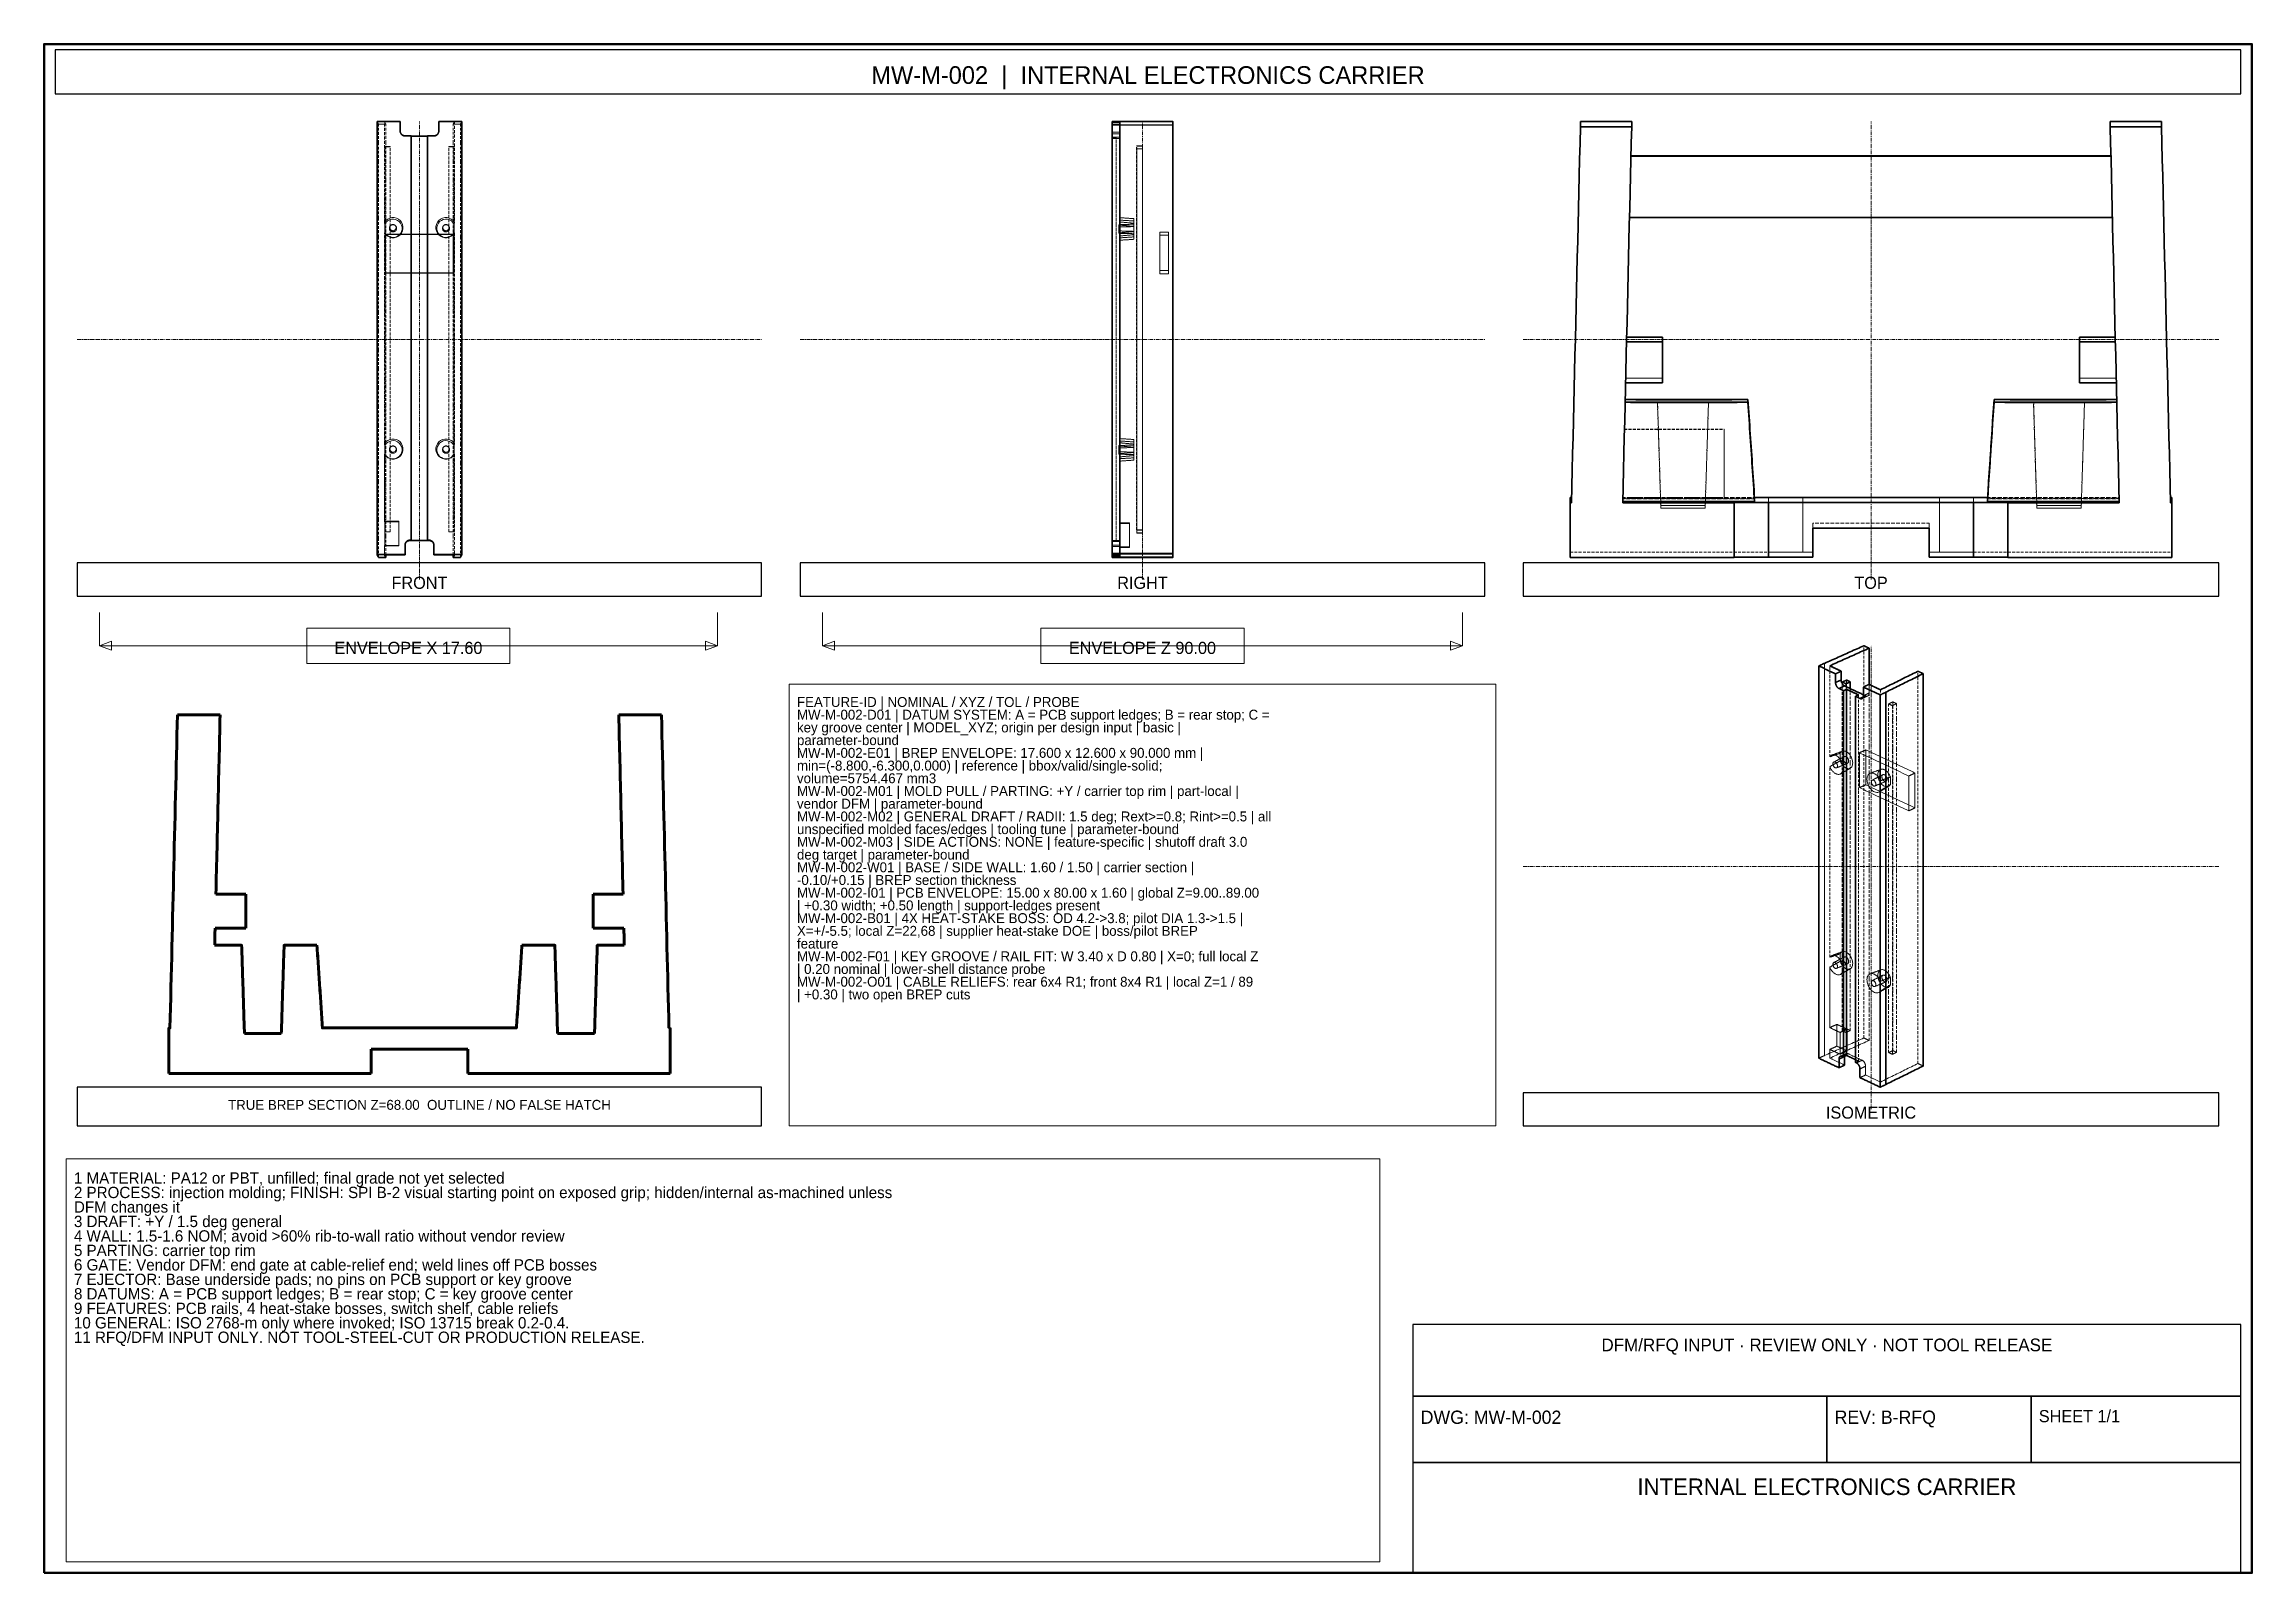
# Model space of a CAD drawing. Header units: millimetres. Extents: x 10 to 410, y 10 to 287.
import ezdxf
from ezdxf.enums import TextEntityAlignment as Align

# ---------------------------------------------------------------- set-up
doc = ezdxf.new("R2010")
doc.units = ezdxf.units.MM
doc.linetypes.add('CENTER', pattern=[1.15, 0.7, -0.15, 0.15, -0.15])
doc.linetypes.add('DASHED', pattern=[0.75, 0.5, -0.25])
for name, color, linetype, lineweight in [('BORDER', 7, 'CONTINUOUS', 50), ('CENTER', 4, 'CENTER', 13), ('DIMENSION', 2, 'CONTINUOUS', 18), ('HIDDEN', 8, 'DASHED', 18), ('NOTES', 7, 'CONTINUOUS', 18), ('SECTION', 1, 'CONTINUOUS', 70), ('TITLE_BLOCK', 7, 'CONTINUOUS', 25), ('VISIBLE', 7, 'CONTINUOUS', 35)]:
    doc.layers.add(name, color=color, linetype=linetype, lineweight=lineweight)

msp = doc.modelspace()

# ---------------------------------------------------------------- texts
at = {"layer": 'DIMENSION'}
for s, p in [('ENVELOPE X 17.60', (76, 177.6)), ('ENVELOPE Z 90.00', (209, 177.6))]:
    msp.add_text(s, height=2.2, dxfattribs=at).set_placement(p, align=Align.MIDDLE_CENTER)
at = {"layer": 'NOTES'}
for s, height, p in [('FEATURE-ID | NOMINAL / XYZ / TOL / PROBE', 1.8, (146.4, 167.8)), ('key groove center | MODEL_XYZ; origin per design input | basic |', 1.8, (146.4, 163.19)), ('MW-M-002-D01 | DATUM SYSTEM: A = PCB support ledges; B = rear stop; C =', 1.8, (146.4, 165.5)), ('parameter-bound', 1.8, (146.4, 160.89)), ('min=(-8.800,-6.300,0.000) | reference | bbox/valid/single-solid;', 1.8, (146.4, 156.28)), ('MW-M-002-E01 | BREP ENVELOPE: 17.600 x 12.600 x 90.000 mm |', 1.8, (146.4, 158.58)), ('volume=5754.467 mm3', 1.8, (146.4, 153.98)), ('MW-M-002-M01 | MOLD PULL / PARTING: +Y / carrier top rim | part-local |', 1.8, (146.4, 151.67)), ('vendor DFM | parameter-bound', 1.8, (146.4, 149.37)), ('MW-M-002-M02 | GENERAL DRAFT / RADII: 1.5 deg; Rext>=0.8; Rint>=0.5 | all', 1.8, (146.4, 147.06)), ('unspecified molded faces/edges | tooling tune | parameter-bound', 1.8, (146.4, 144.76)), ('deg target | parameter-bound', 1.8, (146.4, 140.15)), ('MW-M-002-M03 | SIDE ACTIONS: NONE | feature-specific | shutoff draft 3.0', 1.8, (146.4, 142.46)), ('-0.10/+0.15 | BREP section thickness', 1.8, (146.4, 135.54)), ('MW-M-002-W01 | BASE / SIDE WALL: 1.60 / 1.50 | carrier section |', 1.8, (146.4, 137.85)), ('MW-M-002-I01 | PCB ENVELOPE: 15.00 x 80.00 x 1.60 | global Z=9.00..89.00', 1.8, (146.4, 133.24)), ('MW-M-002-B01 | 4X HEAT-STAKE BOSS: OD 4.2->3.8; pilot DIA 1.3->1.5 |', 1.8, (146.4, 128.63)), ('| +0.30 width; +0.50 length | support-ledges present', 1.8, (146.4, 130.94)), ('feature', 1.8, (146.4, 124.02)), ('X=+/-5.5; local Z=22,68 | supplier heat-stake DOE | boss/pilot BREP', 1.8, (146.4, 126.33)), ('MW-M-002-F01 | KEY GROOVE / RAIL FIT: W 3.40 x D 0.80 | X=0; full local Z', 1.8, (146.4, 121.72)), ('| 0.20 nominal | lower-shell distance probe', 1.8, (146.4, 119.42)), ('MW-M-002-O01 | CABLE RELIEFS: rear 6x4 R1; front 8x4 R1 | local Z=1 / 89', 1.8, (146.4, 117.11)), ('| +0.30 | two open BREP cuts', 1.8, (146.4, 114.81)), ('2 PROCESS: injection molding; FINISH: SPI B-2 visual starting point on exposed grip; hidden/internal as-machined unless', 2.05, (15.4, 78.93)), ('1 MATERIAL: PA12 or PBT, unfilled; final grade not yet selected', 2.05, (15.4, 81.55)), ('DFM changes it', 2.05, (15.4, 76.3)), ('4 WALL: 1.5-1.6 NOM; avoid >60% rib-to-wall ratio without vendor review', 2.05, (15.4, 71.05)), ('3 DRAFT: +Y / 1.5 deg general', 2.05, (15.4, 73.68)), ('5 PARTING: carrier top rim', 2.05, (15.4, 68.43)), ('6 GATE: Vendor DFM: end gate at cable-relief end; weld lines off PCB bosses', 2.05, (15.4, 65.81)), ('7 EJECTOR: Base underside pads; no pins on PCB support or key groove', 2.05, (15.4, 63.18)), ('8 DATUMS: A = PCB support ledges; B = rear stop; C = key groove center', 2.05, (15.4, 60.56)), ('9 FEATURES: PCB rails, 4 heat-stake bosses, switch shelf, cable reliefs', 2.05, (15.4, 57.93)), ('10 GENERAL: ISO 2768-m only where invoked; ISO 13715 break 0.2-0.4.', 2.05, (15.4, 55.31)), ('11 RFQ/DFM INPUT ONLY. NOT TOOL-STEEL-CUT OR PRODUCTION RELEASE.', 2.05, (15.4, 52.69))]:
    msp.add_text(s, height=height, dxfattribs=at).set_placement(p, align=Align.MIDDLE_LEFT)
at = {"layer": 'TITLE_BLOCK'}
for s, height, p in [('MW-M-002  |  INTERNAL ELECTRONICS CARRIER', 3.2, (210, 281.4)), ('FRONT', 2.2, (78, 189.4)), ('RIGHT', 2.2, (209, 189.4)), ('TOP', 2.2, (341, 189.4)), ('TRUE BREP SECTION Z=68.00  OUTLINE / NO FALSE HATCH', 1.8, (78, 94.8)), ('ISOMETRIC', 2.2, (341, 93.4)), ('DFM/RFQ INPUT · REVIEW ONLY · NOT TOOL RELEASE', 2.3, (333, 51.3)), ('INTERNAL ELECTRONICS CARRIER', 3, (333, 25.6))]:
    msp.add_text(s, height=height, dxfattribs=at).set_placement(p, align=Align.MIDDLE_CENTER)
for s, height, p in [('DWG: MW-M-002', 2.4, (259.4, 38.2)), ('REV: B-RFQ', 2.4, (334.4, 38.2)), ('SHEET 1/1', 2.2, (371.4, 38.4))]:
    msp.add_text(s, height=height, dxfattribs=at).set_placement(p, align=Align.MIDDLE_LEFT)

# ---------------------------------------------------------------- linework, layer by layer
at = {"layer": 'BORDER'}
msp.add_lwpolyline([(10, 10), (410, 10), (410, 287), (10, 287)], close=True, dxfattribs=at)
at = {"layer": 'CENTER'}
for p, q in [((78, 190), (78, 273)), ((209, 190), (209, 273)), ((341, 190), (341, 273)), ((16, 233.5), (140, 233.5)), ((147, 233.5), (271, 233.5)), ((278, 233.5), (404, 233.5)), ((341, 94), (341, 178)), ((278, 138), (404, 138))]:
    msp.add_line(p, q, dxfattribs=at)
at = {"layer": 'DIMENSION'}
for p, q in [((20, 184), (20, 178)), ((132, 184), (132, 178)), ((151, 184), (151, 178)), ((267, 184), (267, 178)), ((20, 178), (132, 178)), ((151, 178), (267, 178))]:
    msp.add_line(p, q, dxfattribs=at)
for points in [[(57.6, 174.8), (94.4, 174.8), (94.4, 181.2), (57.6, 181.2)], [(190.6, 174.8), (227.4, 174.8), (227.4, 181.2), (190.6, 181.2)], [(20, 178), (22.2, 178.8), (22.2, 177.2)], [(132, 178), (129.8, 177.2), (129.8, 178.8)], [(151, 178), (153.2, 178.8), (153.2, 177.2)], [(267, 178), (264.8, 177.2), (264.8, 178.8)]]:
    msp.add_lwpolyline(points, close=True, dxfattribs=at)
at = {"layer": 'HIDDEN'}
for points in [[(70.32, 273), (70.32, 273), (70.32, 272.99), (70.32, 272.99), (70.32, 272.99), (70.32, 272.99), (70.32, 272.98), (70.32, 272.98), (70.32, 272.98), (70.32, 272.98), (70.32, 272.97), (70.32, 272.97), (70.32, 272.97), (70.32, 272.96), (70.32, 272.96), (70.32, 272.96), (70.32, 272.96), (70.32, 272.95), (70.32, 272.95), (70.32, 272.95), (70.32, 272.94), (70.32, 272.94), (70.32, 272.94), (70.32, 272.94)], [(70.32, 194.44), (70.32, 197.85), (70.32, 201.26), (70.32, 204.68), (70.32, 208.09), (70.32, 211.5), (70.32, 214.91), (70.32, 218.33), (70.32, 221.74), (70.32, 225.15), (70.32, 228.57), (70.32, 231.98), (70.32, 235.39), (70.32, 238.81), (70.32, 242.22), (70.32, 245.63), (70.32, 249.05), (70.32, 252.46), (70.32, 255.87), (70.32, 259.28), (70.32, 262.7), (70.32, 266.11), (70.32, 269.52), (70.32, 272.94)], [(70.32, 272.94), (70.32, 272.94), (70.32, 272.94), (70.32, 272.94), (70.32, 272.94), (70.32, 272.94), (70.33, 272.94), (70.33, 272.94), (70.33, 272.94), (70.33, 272.94), (70.33, 272.94), (70.33, 272.94), (70.33, 272.94), (70.34, 272.94), (70.34, 272.94), (70.34, 272.94), (70.34, 272.94), (70.34, 272.94), (70.34, 272.94), (70.34, 272.94), (70.35, 272.94), (70.35, 272.94), (70.35, 272.94), (70.35, 272.94)], [(70.58, 272.5), (70.57, 272.52), (70.56, 272.54), (70.55, 272.56), (70.54, 272.58), (70.53, 272.6), (70.52, 272.61), (70.51, 272.63), (70.5, 272.65), (70.49, 272.67), (70.48, 272.69), (70.47, 272.71), (70.46, 272.73), (70.45, 272.75), (70.44, 272.77), (70.43, 272.78), (70.42, 272.8), (70.41, 272.82), (70.4, 272.84), (70.39, 272.86), (70.38, 272.88), (70.37, 272.9), (70.36, 272.92), (70.35, 272.94)], [(70.35, 272.94), (70.35, 269.52), (70.35, 266.11), (70.35, 262.7), (70.35, 259.28), (70.35, 255.87), (70.35, 252.46), (70.35, 249.05), (70.35, 245.63), (70.35, 242.22), (70.35, 238.81), (70.35, 235.39), (70.35, 231.98), (70.35, 228.57), (70.35, 225.15), (70.35, 221.74), (70.35, 218.33), (70.35, 214.91), (70.35, 211.5), (70.35, 208.09), (70.35, 204.68), (70.35, 201.26), (70.35, 197.85), (70.35, 194.44)], [(71.89, 272.5), (71.83, 272.5), (71.77, 272.5), (71.72, 272.5), (71.66, 272.5), (71.6, 272.5), (71.55, 272.5), (71.49, 272.5), (71.43, 272.5), (71.38, 272.5), (71.32, 272.5), (71.26, 272.5), (71.21, 272.5), (71.15, 272.5), (71.09, 272.5), (71.03, 272.5), (70.98, 272.5), (70.92, 272.5), (70.86, 272.5), (70.81, 272.5), (70.75, 272.5), (70.69, 272.5), (70.64, 272.5), (70.58, 272.5)], [(70.58, 194), (70.58, 197.41), (70.58, 200.83), (70.58, 204.24), (70.58, 207.65), (70.58, 211.07), (70.58, 214.48), (70.58, 217.89), (70.58, 221.3), (70.58, 224.72), (70.58, 228.13), (70.58, 231.54), (70.58, 234.96), (70.58, 238.37), (70.58, 241.78), (70.58, 245.2), (70.58, 248.61), (70.58, 252.02), (70.58, 255.44), (70.58, 258.85), (70.58, 262.26), (70.58, 265.67), (70.58, 269.09), (70.58, 272.5)], [(71.66, 272.94), (71.67, 272.92), (71.68, 272.9), (71.69, 272.88), (71.7, 272.86), (71.71, 272.84), (71.72, 272.82), (71.73, 272.8), (71.74, 272.78), (71.75, 272.77), (71.76, 272.75), (71.77, 272.73), (71.78, 272.71), (71.79, 272.69), (71.8, 272.67), (71.81, 272.65), (71.82, 272.63), (71.83, 272.61), (71.84, 272.6), (71.85, 272.58), (71.86, 272.56), (71.87, 272.54), (71.88, 272.52), (71.89, 272.5)], [(71.66, 272.94), (71.78, 272.94), (71.91, 272.94), (72.03, 272.94), (72.15, 272.94), (72.28, 272.94), (72.4, 272.94), (72.53, 272.94), (72.65, 272.94), (72.77, 272.94), (72.9, 272.94), (73.02, 272.94), (73.15, 272.94), (73.27, 272.94), (73.39, 272.94), (73.52, 272.94), (73.64, 272.94), (73.76, 272.94), (73.89, 272.94), (74.01, 272.94), (74.14, 272.94), (74.26, 272.94), (74.38, 272.94), (74.51, 272.94)], [(71.66, 254.73), (71.66, 255.52), (71.66, 256.32), (71.66, 257.11), (71.66, 257.9), (71.66, 258.69), (71.66, 259.48), (71.66, 260.27), (71.66, 261.06), (71.66, 261.86), (71.66, 262.65), (71.66, 263.44), (71.66, 264.23), (71.66, 265.02), (71.66, 265.81), (71.66, 266.61), (71.66, 267.4), (71.66, 268.19), (71.66, 268.98), (71.66, 269.77), (71.66, 270.56), (71.66, 271.35), (71.66, 272.15), (71.66, 272.94)], [(71.89, 194.44), (71.89, 197.83), (71.89, 201.22), (71.89, 204.62), (71.89, 208.01), (71.89, 211.41), (71.89, 214.8), (71.89, 218.19), (71.89, 221.59), (71.89, 224.98), (71.89, 228.38), (71.89, 231.77), (71.89, 235.17), (71.89, 238.56), (71.89, 241.95), (71.89, 245.35), (71.89, 248.74), (71.89, 252.14), (71.89, 255.53), (71.89, 258.92), (71.89, 262.32), (71.89, 265.71), (71.89, 269.11), (71.89, 272.5)], [(74.51, 273), (74.51, 273), (74.51, 272.99), (74.51, 272.99), (74.51, 272.99), (74.51, 272.99), (74.51, 272.98), (74.51, 272.98), (74.51, 272.98), (74.51, 272.98), (74.51, 272.97), (74.51, 272.97), (74.51, 272.97), (74.51, 272.96), (74.51, 272.96), (74.51, 272.96), (74.51, 272.96), (74.51, 272.95), (74.51, 272.95), (74.51, 272.95), (74.51, 272.94), (74.51, 272.94), (74.51, 272.94), (74.51, 272.94)], [(74.51, 272.94), (74.51, 272.86), (74.51, 272.78), (74.51, 272.71), (74.51, 272.63), (74.51, 272.56), (74.51, 272.48), (74.51, 272.41), (74.51, 272.33), (74.51, 272.25), (74.51, 272.18), (74.51, 272.1), (74.51, 272.03), (74.51, 271.95), (74.51, 271.87), (74.51, 271.8), (74.51, 271.72), (74.51, 271.65), (74.51, 271.57), (74.51, 271.5), (74.51, 271.42), (74.51, 271.34), (74.51, 271.27), (74.51, 271.19)], [(81.49, 272.94), (81.49, 272.94), (81.49, 272.94), (81.49, 272.94), (81.49, 272.95), (81.49, 272.95), (81.49, 272.95), (81.49, 272.96), (81.49, 272.96), (81.49, 272.96), (81.49, 272.96), (81.49, 272.97), (81.49, 272.97), (81.49, 272.97), (81.49, 272.98), (81.49, 272.98), (81.49, 272.98), (81.49, 272.98), (81.49, 272.99), (81.49, 272.99), (81.49, 272.99), (81.49, 272.99), (81.49, 273), (81.49, 273)], [(81.49, 272.94), (81.62, 272.94), (81.74, 272.94), (81.86, 272.94), (81.99, 272.94), (82.11, 272.94), (82.24, 272.94), (82.36, 272.94), (82.48, 272.94), (82.61, 272.94), (82.73, 272.94), (82.85, 272.94), (82.98, 272.94), (83.1, 272.94), (83.23, 272.94), (83.35, 272.94), (83.47, 272.94), (83.6, 272.94), (83.72, 272.94), (83.85, 272.94), (83.97, 272.94), (84.09, 272.94), (84.22, 272.94), (84.34, 272.94)], [(81.49, 272.94), (81.49, 272.86), (81.49, 272.78), (81.49, 272.71), (81.49, 272.63), (81.49, 272.56), (81.49, 272.48), (81.49, 272.41), (81.49, 272.33), (81.49, 272.25), (81.49, 272.18), (81.49, 272.1), (81.49, 272.03), (81.49, 271.95), (81.49, 271.87), (81.49, 271.8), (81.49, 271.72), (81.49, 271.65), (81.49, 271.57), (81.49, 271.5), (81.49, 271.42), (81.49, 271.34), (81.49, 271.27), (81.49, 271.19)], [(84.11, 272.5), (84.12, 272.52), (84.13, 272.54), (84.14, 272.56), (84.15, 272.58), (84.16, 272.6), (84.17, 272.61), (84.18, 272.63), (84.19, 272.65), (84.2, 272.67), (84.21, 272.69), (84.22, 272.71), (84.23, 272.73), (84.24, 272.75), (84.25, 272.77), (84.26, 272.78), (84.27, 272.8), (84.28, 272.82), (84.29, 272.84), (84.3, 272.86), (84.31, 272.88), (84.32, 272.9), (84.33, 272.92), (84.34, 272.94)], [(84.11, 194.44), (84.11, 197.83), (84.11, 201.22), (84.11, 204.62), (84.11, 208.01), (84.11, 211.41), (84.11, 214.8), (84.11, 218.19), (84.11, 221.59), (84.11, 224.98), (84.11, 228.38), (84.11, 231.77), (84.11, 235.17), (84.11, 238.56), (84.11, 241.95), (84.11, 245.35), (84.11, 248.74), (84.11, 252.14), (84.11, 255.53), (84.11, 258.92), (84.11, 262.32), (84.11, 265.71), (84.11, 269.11), (84.11, 272.5)], [(85.42, 272.5), (85.36, 272.5), (85.31, 272.5), (85.25, 272.5), (85.19, 272.5), (85.14, 272.5), (85.08, 272.5), (85.02, 272.5), (84.97, 272.5), (84.91, 272.5), (84.85, 272.5), (84.8, 272.5), (84.74, 272.5), (84.68, 272.5), (84.62, 272.5), (84.57, 272.5), (84.51, 272.5), (84.45, 272.5), (84.4, 272.5), (84.34, 272.5), (84.28, 272.5), (84.23, 272.5), (84.17, 272.5), (84.11, 272.5)], [(84.34, 272.94), (84.34, 272.15), (84.34, 271.35), (84.34, 270.56), (84.34, 269.77), (84.34, 268.98), (84.34, 268.19), (84.34, 267.4), (84.34, 266.61), (84.34, 265.81), (84.34, 265.02), (84.34, 264.23), (84.34, 263.44), (84.34, 262.65), (84.34, 261.86), (84.34, 261.06), (84.34, 260.27), (84.34, 259.48), (84.34, 258.69), (84.34, 257.9), (84.34, 257.11), (84.34, 256.32), (84.34, 255.52), (84.34, 254.73)], [(85.65, 272.94), (85.64, 272.92), (85.63, 272.9), (85.62, 272.88), (85.61, 272.86), (85.6, 272.84), (85.59, 272.82), (85.58, 272.8), (85.57, 272.78), (85.56, 272.77), (85.55, 272.75), (85.54, 272.73), (85.53, 272.71), (85.52, 272.69), (85.51, 272.67), (85.5, 272.65), (85.49, 272.63), (85.48, 272.61), (85.47, 272.6), (85.46, 272.58), (85.45, 272.56), (85.44, 272.54), (85.43, 272.52), (85.42, 272.5)], [(85.42, 194), (85.42, 197.41), (85.42, 200.83), (85.42, 204.24), (85.42, 207.65), (85.42, 211.07), (85.42, 214.48), (85.42, 217.89), (85.42, 221.3), (85.42, 224.72), (85.42, 228.13), (85.42, 231.54), (85.42, 234.96), (85.42, 238.37), (85.42, 241.78), (85.42, 245.2), (85.42, 248.61), (85.42, 252.02), (85.42, 255.44), (85.42, 258.85), (85.42, 262.26), (85.42, 265.67), (85.42, 269.09), (85.42, 272.5)], [(85.65, 272.94), (85.65, 272.94), (85.65, 272.94), (85.65, 272.94), (85.66, 272.94), (85.66, 272.94), (85.66, 272.94), (85.66, 272.94), (85.66, 272.94), (85.66, 272.94), (85.66, 272.94), (85.67, 272.94), (85.67, 272.94), (85.67, 272.94), (85.67, 272.94), (85.67, 272.94), (85.67, 272.94), (85.67, 272.94), (85.68, 272.94), (85.68, 272.94), (85.68, 272.94), (85.68, 272.94), (85.68, 272.94), (85.68, 272.94)], [(85.65, 194.44), (85.65, 197.85), (85.65, 201.26), (85.65, 204.68), (85.65, 208.09), (85.65, 211.5), (85.65, 214.91), (85.65, 218.33), (85.65, 221.74), (85.65, 225.15), (85.65, 228.57), (85.65, 231.98), (85.65, 235.39), (85.65, 238.81), (85.65, 242.22), (85.65, 245.63), (85.65, 249.05), (85.65, 252.46), (85.65, 255.87), (85.65, 259.28), (85.65, 262.7), (85.65, 266.11), (85.65, 269.52), (85.65, 272.94)], [(85.68, 273), (85.68, 273), (85.68, 272.99), (85.68, 272.99), (85.68, 272.99), (85.68, 272.99), (85.68, 272.98), (85.68, 272.98), (85.68, 272.98), (85.68, 272.98), (85.68, 272.97), (85.68, 272.97), (85.68, 272.97), (85.68, 272.96), (85.68, 272.96), (85.68, 272.96), (85.68, 272.96), (85.68, 272.95), (85.68, 272.95), (85.68, 272.95), (85.68, 272.94), (85.68, 272.94), (85.68, 272.94), (85.68, 272.94)], [(85.68, 194.44), (85.68, 197.85), (85.68, 201.26), (85.68, 204.68), (85.68, 208.09), (85.68, 211.5), (85.68, 214.91), (85.68, 218.33), (85.68, 221.74), (85.68, 225.15), (85.68, 228.57), (85.68, 231.98), (85.68, 235.39), (85.68, 238.81), (85.68, 242.22), (85.68, 245.63), (85.68, 249.05), (85.68, 252.46), (85.68, 255.87), (85.68, 259.28), (85.68, 262.7), (85.68, 266.11), (85.68, 269.52), (85.68, 272.94)], [(203.5, 273), (203.5, 272.99), (203.5, 272.98), (203.5, 272.98), (203.5, 272.97), (203.5, 272.96), (203.5, 272.95), (203.5, 272.94), (203.5, 272.93), (203.5, 272.93), (203.5, 272.92), (203.5, 272.91), (203.5, 272.9), (203.5, 272.89), (203.5, 272.88), (203.51, 272.88), (203.51, 272.87), (203.51, 272.86), (203.51, 272.85), (203.51, 272.84), (203.51, 272.84), (203.51, 272.83), (203.51, 272.82), (203.51, 272.81)], [(203.51, 272.81), (203.51, 272.73), (203.51, 272.66), (203.51, 272.58), (203.51, 272.51), (203.51, 272.43), (203.51, 272.36), (203.51, 272.28), (203.51, 272.21), (203.51, 272.13), (203.51, 272.05), (203.51, 271.98), (203.51, 271.9), (203.51, 271.83), (203.51, 271.75), (203.51, 271.68), (203.51, 271.6), (203.51, 271.52), (203.51, 271.45), (203.51, 271.37), (203.51, 271.3), (203.51, 271.22), (203.51, 271.15), (203.51, 271.07)], [(204.9, 272.81), (204.84, 272.81), (204.78, 272.81), (204.72, 272.81), (204.66, 272.81), (204.6, 272.81), (204.54, 272.81), (204.48, 272.81), (204.42, 272.81), (204.36, 272.81), (204.3, 272.81), (204.23, 272.81), (204.17, 272.81), (204.11, 272.81), (204.05, 272.81), (203.99, 272.81), (203.93, 272.81), (203.87, 272.81), (203.81, 272.81), (203.75, 272.81), (203.69, 272.81), (203.63, 272.81), (203.57, 272.81), (203.51, 272.81)], [(203.52, 272.49), (203.52, 272.42), (203.52, 272.34), (203.52, 272.27), (203.52, 272.19), (203.52, 272.12), (203.52, 272.04), (203.52, 271.97), (203.52, 271.89), (203.52, 271.81), (203.52, 271.74), (203.52, 271.66), (203.52, 271.59), (203.52, 271.51), (203.52, 271.44), (203.52, 271.36), (203.52, 271.28), (203.52, 271.21), (203.52, 271.13), (203.52, 271.06), (203.52, 270.98), (203.52, 270.91), (203.52, 270.83), (203.52, 270.75)], [(203.52, 272.49), (203.52, 272.49), (203.52, 272.48), (203.52, 272.47), (203.52, 272.46), (203.52, 272.45), (203.52, 272.45), (203.52, 272.44), (203.52, 272.43), (203.52, 272.42), (203.52, 272.41), (203.52, 272.4), (203.52, 272.4), (203.52, 272.39), (203.52, 272.38), (203.52, 272.37), (203.52, 272.36), (203.52, 272.35), (203.52, 272.35), (203.52, 272.34), (203.52, 272.33), (203.53, 272.32), (203.53, 272.31), (203.53, 272.31)], [(203.52, 272.49), (203.58, 272.49), (203.64, 272.49), (203.7, 272.49), (203.76, 272.49), (203.82, 272.49), (203.88, 272.49), (203.94, 272.49), (204, 272.49), (204.06, 272.49), (204.12, 272.49), (204.19, 272.49), (204.25, 272.49), (204.31, 272.49), (204.37, 272.49), (204.43, 272.49), (204.49, 272.49), (204.55, 272.49), (204.61, 272.49), (204.67, 272.49), (204.73, 272.49), (204.79, 272.49), (204.85, 272.49), (204.91, 272.49)], [(203.53, 194), (203.53, 197.4), (203.53, 200.81), (203.53, 204.21), (203.53, 207.62), (203.53, 211.02), (203.53, 214.43), (203.53, 217.83), (203.53, 221.24), (203.53, 224.64), (203.53, 228.05), (203.53, 231.45), (203.53, 234.85), (203.53, 238.26), (203.53, 241.66), (203.53, 245.07), (203.53, 248.47), (203.53, 251.88), (203.53, 255.28), (203.53, 258.69), (203.53, 262.09), (203.53, 265.5), (203.53, 268.9), (203.53, 272.31)], [(203.53, 272.31), (203.59, 272.31), (203.65, 272.31), (203.71, 272.31), (203.77, 272.31), (203.83, 272.31), (203.89, 272.31), (203.95, 272.31), (204.01, 272.31), (204.07, 272.31), (204.13, 272.31), (204.19, 272.31), (204.25, 272.31), (204.31, 272.31), (204.37, 272.31), (204.43, 272.31), (204.5, 272.31), (204.56, 272.31), (204.62, 272.31), (204.68, 272.31), (204.74, 272.31), (204.8, 272.31), (204.86, 272.31), (204.92, 272.31)], [(204.9, 272.94), (204.9, 272.15), (204.9, 271.36), (204.9, 270.57), (204.9, 269.78), (204.9, 268.99), (204.9, 268.2), (204.9, 267.41), (204.9, 266.62), (204.9, 265.83), (204.9, 265.04), (204.9, 264.26), (204.9, 263.47), (204.9, 262.68), (204.9, 261.89), (204.9, 261.1), (204.9, 260.31), (204.9, 259.52), (204.9, 258.73), (204.9, 257.94), (204.9, 257.15), (204.9, 256.36), (204.9, 255.57), (204.9, 254.78)], [(204.9, 272.81), (204.9, 272.82), (204.9, 272.82), (204.9, 272.83), (204.9, 272.83), (204.9, 272.84), (204.9, 272.84), (204.9, 272.85), (204.9, 272.86), (204.9, 272.86), (204.9, 272.87), (204.9, 272.87), (204.9, 272.88), (204.9, 272.88), (204.9, 272.89), (204.9, 272.89), (204.9, 272.9), (204.9, 272.91), (204.9, 272.91), (204.9, 272.92), (204.9, 272.92), (204.9, 272.93), (204.9, 272.93), (204.9, 272.94)], [(214.48, 272.93), (214.06, 272.93), (213.64, 272.93), (213.23, 272.93), (212.81, 272.93), (212.39, 272.93), (211.98, 272.93), (211.56, 272.93), (211.14, 272.93), (210.73, 272.93), (210.31, 272.93), (209.9, 272.93), (209.48, 272.93), (209.06, 272.94), (208.65, 272.94), (208.23, 272.94), (207.81, 272.94), (207.4, 272.94), (206.98, 272.94), (206.56, 272.94), (206.15, 272.94), (205.73, 272.94), (205.31, 272.94), (204.9, 272.94)], [(204.9, 272.81), (204.9, 272.73), (204.9, 272.66), (204.9, 272.58), (204.9, 272.51), (204.9, 272.43), (204.9, 272.36), (204.9, 272.28), (204.9, 272.21), (204.9, 272.13), (204.9, 272.05), (204.9, 271.98), (204.9, 271.9), (204.9, 271.83), (204.9, 271.75), (204.9, 271.68), (204.9, 271.6), (204.9, 271.52), (204.9, 271.45), (204.9, 271.37), (204.9, 271.3), (204.9, 271.22), (204.9, 271.15), (204.9, 271.07)], [(204.92, 272.37), (204.92, 272.37), (204.92, 272.38), (204.92, 272.38), (204.92, 272.39), (204.92, 272.39), (204.92, 272.4), (204.92, 272.41), (204.92, 272.41), (204.92, 272.42), (204.91, 272.42), (204.91, 272.43), (204.91, 272.43), (204.91, 272.44), (204.91, 272.44), (204.91, 272.45), (204.91, 272.46), (204.91, 272.46), (204.91, 272.47), (204.91, 272.47), (204.91, 272.48), (204.91, 272.48), (204.91, 272.49), (204.91, 272.49)], [(204.91, 272.49), (204.91, 272.42), (204.91, 272.34), (204.91, 272.27), (204.91, 272.19), (204.91, 272.12), (204.91, 272.04), (204.91, 271.97), (204.91, 271.89), (204.91, 271.81), (204.91, 271.74), (204.91, 271.66), (204.91, 271.59), (204.91, 271.51), (204.91, 271.44), (204.91, 271.36), (204.91, 271.28), (204.91, 271.21), (204.91, 271.13), (204.91, 271.06), (204.91, 270.98), (204.91, 270.91), (204.91, 270.83), (204.91, 270.75)], [(204.92, 272.37), (205.33, 272.37), (205.75, 272.37), (206.16, 272.37), (206.58, 272.37), (207, 272.37), (207.41, 272.37), (207.83, 272.37), (208.24, 272.37), (208.66, 272.37), (209.07, 272.37), (209.49, 272.37), (209.9, 272.37), (210.32, 272.37), (210.74, 272.37), (211.15, 272.37), (211.57, 272.37), (211.98, 272.37), (212.4, 272.37), (212.81, 272.38), (213.23, 272.38), (213.65, 272.38), (214.06, 272.38), (214.48, 272.38)], [(204.92, 254.21), (204.92, 255), (204.92, 255.79), (204.92, 256.58), (204.92, 257.37), (204.92, 258.16), (204.92, 258.95), (204.92, 259.73), (204.92, 260.52), (204.92, 261.31), (204.92, 262.1), (204.92, 262.89), (204.92, 263.68), (204.92, 264.47), (204.92, 265.26), (204.92, 266.05), (204.92, 266.84), (204.92, 267.63), (204.92, 268.42), (204.92, 269.21), (204.92, 270), (204.92, 270.79), (204.92, 271.58), (204.92, 272.37)], [(214.5, 272.32), (214.08, 272.32), (213.67, 272.32), (213.25, 272.32), (212.83, 272.32), (212.42, 272.32), (212, 272.32), (211.58, 272.31), (211.17, 272.31), (210.75, 272.31), (210.33, 272.31), (209.92, 272.31), (209.5, 272.31), (209.08, 272.31), (208.67, 272.31), (208.25, 272.31), (207.84, 272.31), (207.42, 272.31), (207, 272.31), (206.59, 272.31), (206.17, 272.31), (205.75, 272.31), (205.34, 272.31), (204.92, 272.31)], [(204.92, 194), (204.92, 197.41), (204.92, 200.81), (204.92, 204.22), (204.92, 207.62), (204.92, 211.02), (204.92, 214.43), (204.92, 217.83), (204.92, 221.24), (204.92, 224.64), (204.92, 228.05), (204.92, 231.45), (204.92, 234.86), (204.92, 238.26), (204.92, 241.66), (204.92, 245.07), (204.92, 248.47), (204.92, 251.88), (204.92, 255.28), (204.92, 258.69), (204.92, 262.09), (204.92, 265.5), (204.92, 268.9), (204.92, 272.31)], [(204.92, 272.31), (204.92, 272.31), (204.92, 272.31), (204.92, 272.31), (204.92, 272.31), (204.92, 272.31), (204.92, 272.31), (204.92, 272.31), (204.92, 272.31), (204.92, 272.31), (204.92, 272.31), (204.92, 272.31), (204.92, 272.31), (204.92, 272.31), (204.92, 272.31), (204.92, 272.31), (204.92, 272.31), (204.92, 272.31), (204.92, 272.31), (204.92, 272.31), (204.92, 272.31), (204.92, 272.31), (204.92, 272.31), (204.92, 272.31)], [(204.92, 272.31), (204.92, 268.9), (204.92, 265.5), (204.92, 262.09), (204.92, 258.69), (204.92, 255.28), (204.92, 251.88), (204.92, 248.47), (204.92, 245.07), (204.92, 241.67), (204.92, 238.26), (204.92, 234.86), (204.92, 231.45), (204.92, 228.05), (204.92, 224.64), (204.92, 221.24), (204.92, 217.83), (204.92, 214.43), (204.92, 211.02), (204.92, 207.62), (204.92, 204.22), (204.92, 200.81), (204.92, 197.41), (204.92, 194)], [(288.36, 273), (288.29, 270.04), (288.22, 267.08), (288.15, 264.11), (288.08, 261.15), (288.01, 258.19), (287.94, 255.23), (287.87, 252.27), (287.8, 249.3), (287.73, 246.34), (287.66, 243.38), (287.59, 240.42), (287.52, 237.46), (287.45, 234.49), (287.38, 231.53), (287.31, 228.57), (287.24, 225.61), (287.17, 222.65), (287.1, 219.68), (287.02, 216.72), (286.95, 213.76), (286.88, 210.8), (286.81, 207.84), (286.74, 204.87)], [(296.03, 204.87), (296.1, 207.84), (296.17, 210.8), (296.24, 213.76), (296.32, 216.72), (296.39, 219.68), (296.46, 222.65), (296.53, 225.61), (296.6, 228.57), (296.67, 231.53), (296.74, 234.49), (296.81, 237.46), (296.88, 240.42), (296.95, 243.38), (297.02, 246.34), (297.09, 249.3), (297.16, 252.27), (297.23, 255.23), (297.3, 258.19), (297.37, 261.15), (297.44, 264.11), (297.51, 267.08), (297.58, 270.04), (297.65, 273)], [(384.36, 273), (384.43, 270.04), (384.5, 267.08), (384.57, 264.11), (384.64, 261.15), (384.71, 258.19), (384.79, 255.23), (384.86, 252.27), (384.93, 249.3), (385, 246.34), (385.07, 243.38), (385.14, 240.42), (385.21, 237.46), (385.28, 234.49), (385.35, 231.53), (385.42, 228.57), (385.49, 225.61), (385.56, 222.65), (385.63, 219.68), (385.7, 216.72), (385.77, 213.76), (385.84, 210.8), (385.91, 207.84), (385.98, 204.87)], [(395.27, 204.87), (395.2, 207.84), (395.13, 210.8), (395.06, 213.76), (394.99, 216.72), (394.92, 219.68), (394.85, 222.65), (394.78, 225.61), (394.71, 228.57), (394.64, 231.53), (394.57, 234.49), (394.5, 237.46), (394.43, 240.42), (394.36, 243.38), (394.29, 246.34), (394.22, 249.3), (394.15, 252.27), (394.08, 255.23), (394, 258.19), (393.93, 261.15), (393.86, 264.11), (393.79, 267.08), (393.72, 270.04), (393.65, 273)], [(71.73, 268.44), (71.73, 268.43), (71.73, 268.43), (71.74, 268.43), (71.74, 268.43), (71.74, 268.43), (71.74, 268.42), (71.74, 268.42), (71.74, 268.42), (71.74, 268.42), (71.74, 268.42), (71.74, 268.41), (71.75, 268.41), (71.75, 268.41), (71.75, 268.41), (71.75, 268.41), (71.75, 268.4), (71.75, 268.4), (71.75, 268.4), (71.75, 268.4), (71.75, 268.4), (71.76, 268.39), (71.76, 268.39), (71.76, 268.39)], [(71.73, 268.44), (71.73, 265.4), (71.73, 262.37), (71.73, 259.34), (71.73, 256.3), (71.73, 253.27), (71.73, 250.23), (71.73, 247.2), (71.73, 244.17), (71.73, 241.13), (71.73, 238.1), (71.73, 235.06), (71.73, 232.03), (71.73, 229), (71.73, 225.96), (71.73, 222.93), (71.73, 219.9), (71.73, 216.86), (71.73, 213.83), (71.73, 210.79), (71.73, 207.76), (71.73, 204.73), (71.73, 201.69), (71.73, 198.66)], [(71.73, 268.44), (71.77, 268.44), (71.81, 268.44), (71.86, 268.44), (71.9, 268.44), (71.94, 268.44), (71.98, 268.44), (72.02, 268.44), (72.06, 268.44), (72.1, 268.44), (72.14, 268.44), (72.18, 268.44), (72.22, 268.44), (72.26, 268.44), (72.31, 268.44), (72.35, 268.44), (72.39, 268.44), (72.43, 268.44), (72.47, 268.44), (72.51, 268.44), (72.55, 268.44), (72.59, 268.44), (72.63, 268.44), (72.67, 268.44)], [(71.76, 268.39), (71.76, 265.36), (71.76, 262.32), (71.76, 259.29), (71.76, 256.25), (71.76, 253.22), (71.76, 250.19), (71.76, 247.15), (71.76, 244.12), (71.76, 241.08), (71.76, 238.05), (71.76, 235.02), (71.76, 231.98), (71.76, 228.95), (71.76, 225.92), (71.76, 222.88), (71.76, 219.85), (71.76, 216.81), (71.76, 213.78), (71.76, 210.75), (71.76, 207.71), (71.76, 204.68), (71.76, 201.64), (71.76, 198.61)], [(71.76, 268.39), (71.8, 268.39), (71.84, 268.39), (71.88, 268.39), (71.92, 268.39), (71.96, 268.39), (72, 268.39), (72.04, 268.39), (72.08, 268.39), (72.12, 268.39), (72.16, 268.39), (72.2, 268.39), (72.24, 268.39), (72.28, 268.39), (72.32, 268.39), (72.36, 268.39), (72.4, 268.39), (72.43, 268.39), (72.47, 268.39), (72.51, 268.39), (72.55, 268.39), (72.59, 268.39), (72.63, 268.39), (72.67, 268.39)], [(72.67, 268.44), (72.67, 268.43), (72.67, 268.43), (72.67, 268.43), (72.67, 268.43), (72.67, 268.43), (72.67, 268.42), (72.67, 268.42), (72.67, 268.42), (72.67, 268.42), (72.67, 268.42), (72.67, 268.41), (72.67, 268.41), (72.67, 268.41), (72.67, 268.41), (72.67, 268.41), (72.67, 268.4), (72.67, 268.4), (72.67, 268.4), (72.67, 268.4), (72.67, 268.4), (72.67, 268.39), (72.67, 268.39), (72.67, 268.39)], [(72.67, 198.66), (72.67, 201.69), (72.67, 204.73), (72.67, 207.76), (72.67, 210.79), (72.67, 213.83), (72.67, 216.86), (72.67, 219.9), (72.67, 222.93), (72.67, 225.96), (72.67, 229), (72.67, 232.03), (72.67, 235.06), (72.67, 238.1), (72.67, 241.13), (72.67, 244.17), (72.67, 247.2), (72.67, 250.23), (72.67, 253.27), (72.67, 256.3), (72.67, 259.34), (72.67, 262.37), (72.67, 265.4), (72.67, 268.44)], [(72.67, 198.61), (72.67, 201.64), (72.67, 204.68), (72.67, 207.71), (72.67, 210.75), (72.67, 213.78), (72.67, 216.81), (72.67, 219.85), (72.67, 222.88), (72.67, 225.92), (72.67, 228.95), (72.67, 231.98), (72.67, 235.02), (72.67, 238.05), (72.67, 241.08), (72.67, 244.12), (72.67, 247.15), (72.67, 250.19), (72.67, 253.22), (72.67, 256.25), (72.67, 259.29), (72.67, 262.32), (72.67, 265.36), (72.67, 268.39)], [(74.51, 271.19), (74.51, 271.19), (74.51, 271.2), (74.51, 271.2), (74.51, 271.2), (74.51, 271.21), (74.51, 271.21), (74.51, 271.21), (74.51, 271.21), (74.51, 271.22), (74.51, 271.22), (74.51, 271.22), (74.51, 271.22), (74.51, 271.23), (74.51, 271.23), (74.51, 271.23), (74.51, 271.24), (74.51, 271.24), (74.51, 271.24), (74.51, 271.24), (74.51, 271.25), (74.51, 271.25), (74.51, 271.25), (74.51, 271.25)], [(74.51, 271.19), (74.51, 271.19), (74.51, 271.2), (74.51, 271.2), (74.51, 271.2), (74.51, 271.21), (74.51, 271.21), (74.51, 271.21), (74.51, 271.21), (74.51, 271.22), (74.51, 271.22), (74.51, 271.22), (74.51, 271.22), (74.51, 271.23), (74.51, 271.23), (74.51, 271.23), (74.51, 271.24), (74.51, 271.24), (74.51, 271.24), (74.51, 271.24), (74.51, 271.25), (74.51, 271.25), (74.51, 271.25), (74.51, 271.25)], [(74.51, 271.19), (74.51, 271.19), (74.51, 271.19), (74.51, 271.19), (74.51, 271.19), (74.51, 271.19), (74.51, 271.19), (74.51, 271.19), (74.51, 271.19), (74.51, 271.19), (74.51, 271.19), (74.51, 271.19), (74.51, 271.19), (74.51, 271.19), (74.51, 271.19), (74.51, 271.19), (74.51, 271.19), (74.51, 271.19), (74.51, 271.19), (74.51, 271.19), (74.51, 271.19), (74.51, 271.19), (74.51, 271.19), (74.51, 271.19)], [(74.51, 271.19), (74.51, 271.13), (74.52, 271.07), (74.53, 271.01), (74.54, 270.96), (74.56, 270.9), (74.58, 270.84), (74.61, 270.79), (74.63, 270.74), (74.67, 270.69), (74.7, 270.64), (74.74, 270.6), (74.78, 270.55), (74.83, 270.52), (74.88, 270.48), (74.93, 270.45), (74.98, 270.42), (75.03, 270.39), (75.09, 270.37), (75.15, 270.35), (75.2, 270.34), (75.26, 270.33), (75.32, 270.32), (75.38, 270.32)], [(75.38, 270.32), (75.38, 270.32), (75.38, 270.33), (75.38, 270.33), (75.38, 270.33), (75.38, 270.33), (75.38, 270.34), (75.38, 270.34), (75.38, 270.34), (75.38, 270.34), (75.38, 270.35), (75.38, 270.35), (75.38, 270.35), (75.38, 270.36), (75.38, 270.36), (75.38, 270.36), (75.38, 270.36), (75.38, 270.37), (75.38, 270.37), (75.38, 270.37), (75.38, 270.38), (75.38, 270.38), (75.38, 270.38), (75.38, 270.38)], [(80.62, 270.32), (80.39, 270.32), (80.16, 270.32), (79.94, 270.32), (79.71, 270.32), (79.48, 270.32), (79.25, 270.32), (79.02, 270.32), (78.8, 270.32), (78.57, 270.32), (78.34, 270.32), (78.11, 270.32), (77.89, 270.32), (77.66, 270.32), (77.43, 270.32), (77.2, 270.32), (76.98, 270.32), (76.75, 270.32), (76.52, 270.32), (76.29, 270.32), (76.06, 270.32), (75.84, 270.32), (75.61, 270.32), (75.38, 270.32)], [(76.52, 270.38), (76.52, 270.38), (76.52, 270.38), (76.52, 270.38), (76.52, 270.38), (76.52, 270.38), (76.52, 270.37), (76.52, 270.37), (76.52, 270.37), (76.52, 270.37), (76.52, 270.37), (76.52, 270.37), (76.52, 270.37), (76.52, 270.36), (76.52, 270.36), (76.52, 270.36), (76.52, 270.36), (76.52, 270.36), (76.52, 270.36), (76.52, 270.36), (76.52, 270.35), (76.52, 270.35), (76.52, 270.35), (76.52, 270.35)], [(79.48, 270.38), (79.48, 270.38), (79.48, 270.38), (79.48, 270.38), (79.48, 270.38), (79.48, 270.38), (79.48, 270.37), (79.48, 270.37), (79.48, 270.37), (79.48, 270.37), (79.48, 270.37), (79.48, 270.37), (79.48, 270.37), (79.48, 270.36), (79.48, 270.36), (79.48, 270.36), (79.48, 270.36), (79.48, 270.36), (79.48, 270.36), (79.48, 270.36), (79.48, 270.35), (79.48, 270.35), (79.48, 270.35), (79.48, 270.35)], [(79.48, 270.35), (79.48, 270.35), (79.48, 270.35), (79.48, 270.35), (79.48, 270.35), (79.48, 270.35), (79.48, 270.35), (79.48, 270.35), (79.48, 270.35), (79.48, 270.35), (79.48, 270.35), (79.48, 270.35), (79.48, 270.35), (79.48, 270.35), (79.48, 270.35), (79.48, 270.35), (79.48, 270.35), (79.48, 270.35), (79.48, 270.35), (79.48, 270.35), (79.48, 270.35), (79.48, 270.35), (79.48, 270.35), (79.48, 270.35)], [(79.48, 197.08), (79.48, 200.27), (79.48, 203.45), (79.48, 206.64), (79.48, 209.82), (79.48, 213.01), (79.48, 216.2), (79.48, 219.38), (79.48, 222.57), (79.48, 225.75), (79.48, 228.94), (79.48, 232.12), (79.48, 235.31), (79.48, 238.49), (79.48, 241.68), (79.48, 244.87), (79.48, 248.05), (79.48, 251.24), (79.48, 254.42), (79.48, 257.61), (79.48, 260.79), (79.48, 263.98), (79.48, 267.16), (79.48, 270.35)], [(80.62, 270.32), (80.68, 270.32), (80.74, 270.33), (80.8, 270.34), (80.85, 270.35), (80.91, 270.37), (80.97, 270.39), (81.02, 270.42), (81.07, 270.45), (81.12, 270.48), (81.17, 270.52), (81.22, 270.55), (81.26, 270.6), (81.3, 270.64), (81.33, 270.69), (81.37, 270.74), (81.39, 270.79), (81.42, 270.84), (81.44, 270.9), (81.46, 270.96), (81.47, 271.01), (81.48, 271.07), (81.49, 271.13), (81.49, 271.19)], [(80.62, 270.32), (80.62, 270.32), (80.62, 270.33), (80.62, 270.33), (80.62, 270.33), (80.62, 270.33), (80.62, 270.34), (80.62, 270.34), (80.62, 270.34), (80.62, 270.34), (80.62, 270.35), (80.62, 270.35), (80.62, 270.35), (80.62, 270.36), (80.62, 270.36), (80.62, 270.36), (80.62, 270.36), (80.62, 270.37), (80.62, 270.37), (80.62, 270.37), (80.62, 270.38), (80.62, 270.38), (80.62, 270.38), (80.62, 270.38)], [(81.49, 271.19), (81.49, 271.19), (81.49, 271.2), (81.49, 271.2), (81.49, 271.2), (81.49, 271.21), (81.49, 271.21), (81.49, 271.21), (81.49, 271.21), (81.49, 271.22), (81.49, 271.22), (81.49, 271.22), (81.49, 271.23), (81.49, 271.23), (81.49, 271.23), (81.49, 271.23), (81.49, 271.24), (81.49, 271.24), (81.49, 271.24), (81.49, 271.24), (81.49, 271.25), (81.49, 271.25), (81.49, 271.25), (81.49, 271.26)], [(83.33, 268.44), (83.37, 268.44), (83.41, 268.44), (83.45, 268.44), (83.49, 268.44), (83.53, 268.44), (83.57, 268.44), (83.61, 268.44), (83.65, 268.44), (83.69, 268.44), (83.74, 268.44), (83.78, 268.44), (83.82, 268.44), (83.86, 268.44), (83.9, 268.44), (83.94, 268.44), (83.98, 268.44), (84.02, 268.44), (84.06, 268.44), (84.1, 268.44), (84.15, 268.44), (84.19, 268.44), (84.23, 268.44), (84.27, 268.44)], [(83.33, 198.66), (83.33, 201.69), (83.33, 204.73), (83.33, 207.76), (83.33, 210.79), (83.33, 213.83), (83.33, 216.86), (83.33, 219.9), (83.33, 222.93), (83.33, 225.96), (83.33, 229), (83.33, 232.03), (83.33, 235.06), (83.33, 238.1), (83.33, 241.13), (83.33, 244.17), (83.33, 247.2), (83.33, 250.23), (83.33, 253.27), (83.33, 256.3), (83.33, 259.34), (83.33, 262.37), (83.33, 265.4), (83.33, 268.44)], [(83.33, 268.44), (83.33, 268.43), (83.33, 268.43), (83.33, 268.43), (83.33, 268.43), (83.33, 268.43), (83.33, 268.42), (83.33, 268.42), (83.33, 268.42), (83.33, 268.42), (83.33, 268.42), (83.33, 268.41), (83.33, 268.41), (83.33, 268.41), (83.33, 268.41), (83.33, 268.41), (83.33, 268.4), (83.33, 268.4), (83.33, 268.4), (83.33, 268.4), (83.33, 268.4), (83.33, 268.39), (83.33, 268.39), (83.33, 268.39)], [(83.33, 268.39), (83.37, 268.39), (83.41, 268.39), (83.45, 268.39), (83.49, 268.39), (83.53, 268.39), (83.57, 268.39), (83.61, 268.39), (83.65, 268.39), (83.68, 268.39), (83.72, 268.39), (83.76, 268.39), (83.8, 268.39), (83.84, 268.39), (83.88, 268.39), (83.92, 268.39), (83.96, 268.39), (84, 268.39), (84.04, 268.39), (84.08, 268.39), (84.12, 268.39), (84.16, 268.39), (84.2, 268.39), (84.24, 268.39)], [(83.33, 198.61), (83.33, 201.64), (83.33, 204.68), (83.33, 207.71), (83.33, 210.75), (83.33, 213.78), (83.33, 216.81), (83.33, 219.85), (83.33, 222.88), (83.33, 225.92), (83.33, 228.95), (83.33, 231.98), (83.33, 235.02), (83.33, 238.05), (83.33, 241.08), (83.33, 244.12), (83.33, 247.15), (83.33, 250.19), (83.33, 253.22), (83.33, 256.25), (83.33, 259.29), (83.33, 262.32), (83.33, 265.36), (83.33, 268.39)], [(84.24, 268.39), (84.24, 268.39), (84.25, 268.39), (84.25, 268.4), (84.25, 268.4), (84.25, 268.4), (84.25, 268.4), (84.25, 268.4), (84.25, 268.41), (84.25, 268.41), (84.25, 268.41), (84.25, 268.41), (84.26, 268.41), (84.26, 268.42), (84.26, 268.42), (84.26, 268.42), (84.26, 268.42), (84.26, 268.42), (84.26, 268.43), (84.26, 268.43), (84.26, 268.43), (84.27, 268.43), (84.27, 268.43), (84.27, 268.44)], [(84.24, 198.61), (84.24, 201.64), (84.24, 204.68), (84.24, 207.71), (84.24, 210.75), (84.24, 213.78), (84.24, 216.81), (84.24, 219.85), (84.24, 222.88), (84.24, 225.92), (84.24, 228.95), (84.24, 231.98), (84.24, 235.02), (84.24, 238.05), (84.24, 241.08), (84.24, 244.12), (84.24, 247.15), (84.24, 250.19), (84.24, 253.22), (84.24, 256.25), (84.24, 259.29), (84.24, 262.32), (84.24, 265.36), (84.24, 268.39)], [(84.27, 198.66), (84.27, 201.69), (84.27, 204.73), (84.27, 207.76), (84.27, 210.79), (84.27, 213.83), (84.27, 216.86), (84.27, 219.9), (84.27, 222.93), (84.27, 225.96), (84.27, 229), (84.27, 232.03), (84.27, 235.06), (84.27, 238.1), (84.27, 241.13), (84.27, 244.17), (84.27, 247.2), (84.27, 250.23), (84.27, 253.27), (84.27, 256.3), (84.27, 259.34), (84.27, 262.37), (84.27, 265.4), (84.27, 268.44)], [(203.51, 270.16), (203.51, 270.2), (203.51, 270.24), (203.51, 270.28), (203.51, 270.32), (203.51, 270.36), (203.51, 270.4), (203.51, 270.44), (203.51, 270.48), (203.51, 270.52), (203.51, 270.56), (203.51, 270.6), (203.51, 270.64), (203.51, 270.67), (203.51, 270.71), (203.51, 270.75), (203.51, 270.79), (203.51, 270.83), (203.51, 270.87), (203.51, 270.91), (203.51, 270.95), (203.51, 270.99), (203.51, 271.03), (203.51, 271.07)], [(204.9, 271.07), (204.84, 271.07), (204.78, 271.07), (204.72, 271.07), (204.66, 271.07), (204.6, 271.07), (204.54, 271.07), (204.48, 271.07), (204.42, 271.07), (204.36, 271.07), (204.3, 271.07), (204.23, 271.07), (204.17, 271.07), (204.11, 271.07), (204.05, 271.07), (203.99, 271.07), (203.93, 271.07), (203.87, 271.07), (203.81, 271.07), (203.75, 271.07), (203.69, 271.07), (203.63, 271.07), (203.57, 271.07), (203.51, 271.07)], [(203.51, 270.16), (203.51, 270.16), (203.51, 270.16), (203.51, 270.15), (203.51, 270.15), (203.51, 270.15), (203.51, 270.15), (203.51, 270.15), (203.51, 270.14), (203.51, 270.14), (203.51, 270.14), (203.51, 270.14), (203.51, 270.13), (203.51, 270.13), (203.51, 270.13), (203.51, 270.13), (203.51, 270.13), (203.51, 270.12), (203.51, 270.12), (203.51, 270.12), (203.51, 270.12), (203.51, 270.11), (203.51, 270.11), (203.51, 270.11)], [(204.9, 270.16), (204.84, 270.16), (204.78, 270.16), (204.72, 270.16), (204.66, 270.16), (204.6, 270.16), (204.54, 270.16), (204.48, 270.16), (204.42, 270.16), (204.36, 270.16), (204.3, 270.16), (204.24, 270.16), (204.18, 270.16), (204.11, 270.16), (204.05, 270.16), (203.99, 270.16), (203.93, 270.16), (203.87, 270.16), (203.81, 270.16), (203.75, 270.16), (203.69, 270.16), (203.63, 270.16), (203.57, 270.16), (203.51, 270.16)], [(203.51, 270.11), (203.54, 270.11), (203.58, 270.11), (203.61, 270.11), (203.64, 270.11), (203.67, 270.11), (203.7, 270.11), (203.74, 270.11), (203.77, 270.11), (203.8, 270.11), (203.83, 270.11), (203.86, 270.11), (203.9, 270.11), (203.93, 270.11), (203.96, 270.11), (203.99, 270.11), (204.03, 270.11), (204.06, 270.11), (204.09, 270.11), (204.12, 270.11), (204.15, 270.11), (204.19, 270.11), (204.22, 270.11), (204.25, 270.11)], [(203.51, 270.11), (203.51, 266.93), (203.51, 263.75), (203.51, 260.58), (203.51, 257.4), (203.51, 254.22), (203.51, 251.04), (203.51, 247.87), (203.51, 244.69), (203.51, 241.51), (203.51, 238.33), (203.51, 235.16), (203.51, 231.98), (203.51, 228.8), (203.51, 225.62), (203.51, 222.45), (203.51, 219.27), (203.51, 216.09), (203.51, 212.91), (203.51, 209.73), (203.51, 206.56), (203.51, 203.38), (203.51, 200.2), (203.51, 197.02)], [(203.52, 270.75), (203.52, 270.72), (203.52, 270.68), (203.52, 270.65), (203.52, 270.61), (203.52, 270.57), (203.52, 270.54), (203.52, 270.5), (203.52, 270.47), (203.52, 270.43), (203.52, 270.39), (203.52, 270.36), (203.52, 270.32), (203.52, 270.28), (203.52, 270.25), (203.52, 270.21), (203.52, 270.18), (203.52, 270.14), (203.52, 270.1), (203.52, 270.07), (203.52, 270.03), (203.52, 270), (203.52, 269.96), (203.52, 269.92)], [(204.91, 270.75), (204.85, 270.75), (204.79, 270.75), (204.73, 270.75), (204.67, 270.75), (204.61, 270.75), (204.55, 270.75), (204.49, 270.75), (204.43, 270.75), (204.37, 270.75), (204.31, 270.75), (204.25, 270.75), (204.19, 270.75), (204.12, 270.75), (204.06, 270.75), (204, 270.75), (203.94, 270.75), (203.88, 270.75), (203.82, 270.75), (203.76, 270.75), (203.7, 270.75), (203.64, 270.75), (203.58, 270.75), (203.52, 270.75)], [(203.52, 269.98), (203.52, 266.8), (203.52, 263.62), (203.52, 260.44), (203.52, 257.26), (203.52, 254.09), (203.52, 250.91), (203.52, 247.73), (203.52, 244.55), (203.52, 241.38), (203.52, 238.2), (203.52, 235.02), (203.52, 231.84), (203.52, 228.67), (203.52, 225.49), (203.52, 222.31), (203.52, 219.13), (203.52, 215.96), (203.52, 212.78), (203.52, 209.6), (203.52, 206.42), (203.52, 203.25), (203.52, 200.07), (203.52, 196.89)], [(203.52, 269.98), (203.52, 269.97), (203.52, 269.97), (203.52, 269.97), (203.52, 269.97), (203.52, 269.96), (203.52, 269.96), (203.52, 269.96), (203.52, 269.96), (203.52, 269.96), (203.52, 269.95), (203.52, 269.95), (203.52, 269.95), (203.52, 269.95), (203.52, 269.94), (203.52, 269.94), (203.52, 269.94), (203.52, 269.94), (203.52, 269.94), (203.52, 269.93), (203.52, 269.93), (203.52, 269.93), (203.52, 269.93), (203.52, 269.92)], [(203.52, 269.98), (203.55, 269.98), (203.58, 269.98), (203.61, 269.98), (203.64, 269.98), (203.68, 269.98), (203.71, 269.98), (203.74, 269.98), (203.77, 269.98), (203.81, 269.98), (203.84, 269.98), (203.87, 269.98), (203.9, 269.98), (203.93, 269.98), (203.97, 269.98), (204, 269.98), (204.03, 269.98), (204.06, 269.98), (204.1, 269.98), (204.13, 269.98), (204.16, 269.98), (204.19, 269.98), (204.22, 269.98), (204.26, 269.98)], [(203.52, 269.92), (203.52, 269.92), (203.52, 269.92), (203.52, 269.92), (203.52, 269.92), (203.52, 269.92), (203.52, 269.92), (203.52, 269.92), (203.52, 269.92), (203.52, 269.92), (203.52, 269.92), (203.52, 269.92), (203.52, 269.92), (203.52, 269.92), (203.52, 269.92), (203.52, 269.92), (203.52, 269.92), (203.52, 269.92), (203.52, 269.92), (203.52, 269.92), (203.52, 269.92), (203.52, 269.92), (203.52, 269.92), (203.52, 269.92)], [(204.91, 269.92), (204.85, 269.92), (204.79, 269.92), (204.73, 269.92), (204.67, 269.92), (204.61, 269.92), (204.55, 269.92), (204.49, 269.92), (204.43, 269.92), (204.37, 269.92), (204.31, 269.92), (204.24, 269.92), (204.18, 269.92), (204.12, 269.92), (204.06, 269.92), (204, 269.92), (203.94, 269.92), (203.88, 269.92), (203.82, 269.92), (203.76, 269.92), (203.7, 269.92), (203.64, 269.92), (203.58, 269.92), (203.52, 269.92)], [(204.91, 269.92), (204.85, 269.92), (204.79, 269.92), (204.73, 269.92), (204.67, 269.92), (204.61, 269.92), (204.55, 269.92), (204.49, 269.92), (204.43, 269.92), (204.37, 269.92), (204.31, 269.92), (204.24, 269.92), (204.18, 269.92), (204.12, 269.92), (204.06, 269.92), (204, 269.92), (203.94, 269.92), (203.88, 269.92), (203.82, 269.92), (203.76, 269.92), (203.7, 269.92), (203.64, 269.92), (203.58, 269.92), (203.52, 269.92)], [(204.25, 270.11), (204.25, 270.1), (204.25, 270.1), (204.25, 270.09), (204.25, 270.09), (204.25, 270.08), (204.25, 270.07), (204.25, 270.07), (204.25, 270.06), (204.25, 270.06), (204.25, 270.05), (204.25, 270.05), (204.25, 270.04), (204.25, 270.03), (204.25, 270.03), (204.25, 270.02), (204.25, 270.02), (204.25, 270.01), (204.25, 270), (204.26, 270), (204.26, 269.99), (204.26, 269.99), (204.26, 269.98), (204.26, 269.98)], [(204.25, 197.02), (204.25, 200.2), (204.25, 203.38), (204.25, 206.56), (204.25, 209.73), (204.25, 212.91), (204.25, 216.09), (204.25, 219.27), (204.25, 222.45), (204.25, 225.62), (204.25, 228.8), (204.25, 231.98), (204.25, 235.16), (204.25, 238.33), (204.25, 241.51), (204.25, 244.69), (204.25, 247.87), (204.25, 251.04), (204.25, 254.22), (204.25, 257.4), (204.25, 260.58), (204.25, 263.75), (204.25, 266.93), (204.25, 270.11)], [(204.26, 196.89), (204.26, 200.07), (204.26, 203.25), (204.26, 206.42), (204.26, 209.6), (204.26, 212.78), (204.26, 215.96), (204.26, 219.13), (204.26, 222.31), (204.26, 225.49), (204.26, 228.67), (204.26, 231.84), (204.26, 235.02), (204.26, 238.2), (204.26, 241.38), (204.26, 244.55), (204.26, 247.73), (204.26, 250.91), (204.26, 254.09), (204.26, 257.26), (204.26, 260.44), (204.26, 263.62), (204.26, 266.8), (204.26, 269.98)], [(204.9, 270.16), (204.9, 270.2), (204.9, 270.24), (204.9, 270.28), (204.9, 270.32), (204.9, 270.36), (204.9, 270.4), (204.9, 270.44), (204.9, 270.48), (204.9, 270.52), (204.9, 270.56), (204.9, 270.6), (204.9, 270.64), (204.9, 270.68), (204.9, 270.71), (204.9, 270.75), (204.9, 270.79), (204.9, 270.83), (204.9, 270.87), (204.9, 270.91), (204.9, 270.95), (204.9, 270.99), (204.9, 271.03), (204.9, 271.07)], [(204.9, 270.16), (204.9, 270.15), (204.9, 270.14), (204.9, 270.13), (204.9, 270.12), (204.9, 270.11), (204.9, 270.1), (204.91, 270.09), (204.91, 270.08), (204.91, 270.07), (204.91, 270.06), (204.91, 270.05), (204.91, 270.04), (204.91, 270.03), (204.91, 270.02), (204.91, 270.01), (204.91, 270), (204.91, 269.99), (204.91, 269.98), (204.91, 269.97), (204.91, 269.96), (204.91, 269.94), (204.91, 269.93), (204.91, 269.92)], [(204.91, 270.75), (204.91, 270.72), (204.91, 270.68), (204.91, 270.65), (204.91, 270.61), (204.91, 270.57), (204.91, 270.54), (204.91, 270.5), (204.91, 270.47), (204.91, 270.43), (204.91, 270.39), (204.91, 270.36), (204.91, 270.32), (204.91, 270.28), (204.91, 270.25), (204.91, 270.21), (204.91, 270.18), (204.91, 270.14), (204.91, 270.1), (204.91, 270.07), (204.91, 270.03), (204.91, 270), (204.91, 269.96), (204.91, 269.92)], [(204.91, 269.92), (204.91, 269.92), (204.91, 269.92), (204.91, 269.92), (204.91, 269.92), (204.91, 269.92), (204.91, 269.92), (204.91, 269.92), (204.91, 269.92), (204.91, 269.92), (204.91, 269.92), (204.91, 269.92), (204.91, 269.92), (204.91, 269.92), (204.91, 269.92), (204.91, 269.92), (204.91, 269.92), (204.91, 269.92), (204.91, 269.92), (204.91, 269.92), (204.91, 269.92), (204.91, 269.92), (204.91, 269.92), (204.91, 269.92)], [(207.94, 198.98), (207.94, 202.01), (207.94, 205.03), (207.94, 208.06), (207.94, 211.09), (207.94, 214.11), (207.94, 217.14), (207.94, 220.17), (207.94, 223.19), (207.94, 226.22), (207.94, 229.24), (207.94, 232.27), (207.94, 235.3), (207.94, 238.32), (207.94, 241.35), (207.94, 244.38), (207.94, 247.4), (207.94, 250.43), (207.94, 253.45), (207.94, 256.48), (207.94, 259.51), (207.94, 262.53), (207.94, 265.56), (207.94, 268.59)], [(208.99, 268.58), (208.94, 268.58), (208.9, 268.58), (208.85, 268.58), (208.81, 268.58), (208.76, 268.58), (208.72, 268.58), (208.67, 268.58), (208.63, 268.58), (208.58, 268.58), (208.54, 268.58), (208.49, 268.59), (208.44, 268.59), (208.4, 268.59), (208.35, 268.59), (208.31, 268.59), (208.26, 268.59), (208.22, 268.59), (208.17, 268.59), (208.13, 268.59), (208.08, 268.59), (208.04, 268.59), (207.99, 268.59), (207.94, 268.59)], [(207.95, 268.54), (207.95, 268.55), (207.95, 268.55), (207.95, 268.55), (207.95, 268.55), (207.95, 268.55), (207.95, 268.55), (207.95, 268.56), (207.95, 268.56), (207.95, 268.56), (207.95, 268.56), (207.95, 268.56), (207.95, 268.57), (207.95, 268.57), (207.95, 268.57), (207.95, 268.57), (207.94, 268.57), (207.94, 268.57), (207.94, 268.58), (207.94, 268.58), (207.94, 268.58), (207.94, 268.58), (207.94, 268.58), (207.94, 268.59)], [(207.95, 198.94), (207.95, 201.96), (207.95, 204.99), (207.95, 208.02), (207.95, 211.04), (207.95, 214.07), (207.95, 217.1), (207.95, 220.12), (207.95, 223.15), (207.95, 226.18), (207.95, 229.2), (207.95, 232.23), (207.95, 235.25), (207.95, 238.28), (207.95, 241.31), (207.95, 244.33), (207.95, 247.36), (207.95, 250.39), (207.95, 253.41), (207.95, 256.44), (207.95, 259.46), (207.95, 262.49), (207.95, 265.52), (207.95, 268.54)], [(207.95, 268.54), (207.99, 268.54), (208.04, 268.54), (208.08, 268.54), (208.13, 268.54), (208.17, 268.54), (208.22, 268.54), (208.26, 268.54), (208.31, 268.54), (208.36, 268.54), (208.4, 268.54), (208.45, 268.54), (208.49, 268.54), (208.54, 268.54), (208.58, 268.54), (208.63, 268.54), (208.67, 268.54), (208.72, 268.54), (208.76, 268.54), (208.81, 268.54), (208.86, 268.54), (208.9, 268.54), (208.95, 268.54), (208.99, 268.54)], [(207.96, 268.06), (208.01, 268.06), (208.05, 268.06), (208.1, 268.06), (208.15, 268.06), (208.19, 268.06), (208.24, 268.06), (208.28, 268.06), (208.33, 268.06), (208.37, 268.06), (208.42, 268.06), (208.46, 268.06), (208.51, 268.06), (208.55, 268.06), (208.6, 268.06), (208.65, 268.06), (208.69, 268.06), (208.74, 268.06), (208.78, 268.06), (208.83, 268.06), (208.87, 268.06), (208.92, 268.06), (208.96, 268.06), (209.01, 268.06)], [(207.96, 268.02), (207.96, 268.02), (207.96, 268.02), (207.96, 268.02), (207.96, 268.03), (207.96, 268.03), (207.96, 268.03), (207.96, 268.03), (207.96, 268.03), (207.96, 268.04), (207.96, 268.04), (207.96, 268.04), (207.96, 268.04), (207.96, 268.04), (207.96, 268.05), (207.96, 268.05), (207.96, 268.05), (207.96, 268.05), (207.96, 268.05), (207.96, 268.05), (207.96, 268.06), (207.96, 268.06), (207.96, 268.06), (207.96, 268.06)], [(207.96, 198.46), (207.96, 201.48), (207.96, 204.51), (207.96, 207.54), (207.96, 210.56), (207.96, 213.59), (207.96, 216.61), (207.96, 219.64), (207.96, 222.67), (207.96, 225.69), (207.96, 228.72), (207.96, 231.75), (207.96, 234.77), (207.96, 237.8), (207.96, 240.83), (207.96, 243.85), (207.96, 246.88), (207.96, 249.9), (207.96, 252.93), (207.96, 255.96), (207.96, 258.98), (207.96, 262.01), (207.96, 265.04), (207.96, 268.06)], [(207.96, 268.02), (208.01, 268.02), (208.06, 268.02), (208.1, 268.02), (208.15, 268.02), (208.19, 268.02), (208.24, 268.02), (208.28, 268.02), (208.33, 268.02), (208.37, 268.02), (208.42, 268.02), (208.47, 268.02), (208.51, 268.02), (208.56, 268.02), (208.6, 268.02), (208.65, 268.02), (208.69, 268.02), (208.74, 268.02), (208.78, 268.02), (208.83, 268.02), (208.87, 268.02), (208.92, 268.02), (208.97, 268.02), (209.01, 268.02)], [(207.96, 268.02), (207.96, 264.99), (207.96, 261.97), (207.96, 258.94), (207.96, 255.91), (207.96, 252.89), (207.96, 249.86), (207.96, 246.84), (207.96, 243.81), (207.96, 240.78), (207.96, 237.76), (207.96, 234.73), (207.96, 231.7), (207.96, 228.68), (207.96, 225.65), (207.96, 222.62), (207.96, 219.6), (207.96, 216.57), (207.96, 213.55), (207.96, 210.52), (207.96, 207.49), (207.96, 204.47), (207.96, 201.44), (207.96, 198.41)], [(208.99, 198.98), (208.99, 202.01), (208.99, 205.03), (208.99, 208.06), (208.99, 211.09), (208.99, 214.11), (208.99, 217.14), (208.99, 220.16), (208.99, 223.19), (208.99, 226.22), (208.99, 229.24), (208.99, 232.27), (208.99, 235.3), (208.99, 238.32), (208.99, 241.35), (208.99, 244.37), (208.99, 247.4), (208.99, 250.43), (208.99, 253.45), (208.99, 256.48), (208.99, 259.51), (208.99, 262.53), (208.99, 265.56), (208.99, 268.58)], [(208.99, 268.54), (208.99, 268.55), (208.99, 268.55), (208.99, 268.55), (208.99, 268.55), (208.99, 268.55), (208.99, 268.55), (208.99, 268.56), (208.99, 268.56), (208.99, 268.56), (208.99, 268.56), (208.99, 268.56), (208.99, 268.57), (208.99, 268.57), (208.99, 268.57), (208.99, 268.57), (208.99, 268.57), (208.99, 268.57), (208.99, 268.58), (208.99, 268.58), (208.99, 268.58), (208.99, 268.58), (208.99, 268.58), (208.99, 268.58)], [(208.99, 198.94), (208.99, 201.96), (208.99, 204.99), (208.99, 208.02), (208.99, 211.04), (208.99, 214.07), (208.99, 217.1), (208.99, 220.12), (208.99, 223.15), (208.99, 226.18), (208.99, 229.2), (208.99, 232.23), (208.99, 235.25), (208.99, 238.28), (208.99, 241.31), (208.99, 244.33), (208.99, 247.36), (208.99, 250.39), (208.99, 253.41), (208.99, 256.44), (208.99, 259.46), (208.99, 262.49), (208.99, 265.52), (208.99, 268.54)], [(209.01, 268.02), (209.01, 268.02), (209.01, 268.02), (209.01, 268.03), (209.01, 268.03), (209.01, 268.03), (209.01, 268.03), (209.01, 268.03), (209.01, 268.04), (209.01, 268.04), (209.01, 268.04), (209.01, 268.04), (209.01, 268.04), (209.01, 268.04), (209.01, 268.05), (209.01, 268.05), (209.01, 268.05), (209.01, 268.05), (209.01, 268.05), (209.01, 268.05), (209.01, 268.06), (209.01, 268.06), (209.01, 268.06), (209.01, 268.06)], [(209.01, 198.46), (209.01, 201.48), (209.01, 204.51), (209.01, 207.54), (209.01, 210.56), (209.01, 213.59), (209.01, 216.61), (209.01, 219.64), (209.01, 222.67), (209.01, 225.69), (209.01, 228.72), (209.01, 231.75), (209.01, 234.77), (209.01, 237.8), (209.01, 240.83), (209.01, 243.85), (209.01, 246.88), (209.01, 249.9), (209.01, 252.93), (209.01, 255.96), (209.01, 258.98), (209.01, 262.01), (209.01, 265.04), (209.01, 268.06)], [(209.01, 268.02), (209.01, 264.99), (209.01, 261.97), (209.01, 258.94), (209.01, 255.92), (209.01, 252.89), (209.01, 249.86), (209.01, 246.84), (209.01, 243.81), (209.01, 240.78), (209.01, 237.76), (209.01, 234.73), (209.01, 231.71), (209.01, 228.68), (209.01, 225.65), (209.01, 222.63), (209.01, 219.6), (209.01, 216.57), (209.01, 213.55), (209.01, 210.52), (209.01, 207.49), (209.01, 204.47), (209.01, 201.44), (209.01, 198.42)], [(297.24, 255.56), (297.26, 256.05), (297.27, 256.53), (297.28, 257.01), (297.29, 257.5), (297.3, 257.98), (297.31, 258.47), (297.32, 258.95), (297.34, 259.44), (297.35, 259.92), (297.36, 260.41), (297.37, 260.89), (297.38, 261.38), (297.39, 261.86), (297.41, 262.35), (297.42, 262.83), (297.43, 263.32), (297.44, 263.8), (297.45, 264.29), (297.46, 264.77), (297.47, 265.25), (297.49, 265.74), (297.5, 266.22), (297.51, 266.71)], [(297.25, 255.65), (297.26, 256.13), (297.27, 256.62), (297.28, 257.1), (297.29, 257.59), (297.3, 258.07), (297.31, 258.55), (297.33, 259.04), (297.34, 259.52), (297.35, 260.01), (297.36, 260.49), (297.37, 260.98), (297.38, 261.46), (297.4, 261.95), (297.41, 262.43), (297.42, 262.92), (297.43, 263.4), (297.44, 263.89), (297.45, 264.37), (297.46, 264.86), (297.48, 265.34), (297.49, 265.82), (297.5, 266.31), (297.51, 266.79)], [(297.51, 266.71), (297.51, 266.71), (297.51, 266.72), (297.51, 266.72), (297.51, 266.72), (297.51, 266.73), (297.51, 266.73), (297.51, 266.73), (297.51, 266.74), (297.51, 266.74), (297.51, 266.75), (297.51, 266.75), (297.51, 266.75), (297.51, 266.76), (297.51, 266.76), (297.51, 266.76), (297.51, 266.77), (297.51, 266.77), (297.51, 266.78), (297.51, 266.78), (297.51, 266.78), (297.51, 266.79), (297.51, 266.79), (297.51, 266.79)], [(297.51, 266.79), (297.51, 266.79), (297.51, 266.79), (297.51, 266.79), (297.51, 266.79), (297.51, 266.79), (297.51, 266.79), (297.51, 266.79), (297.51, 266.79), (297.51, 266.79), (297.51, 266.79), (297.51, 266.79), (297.51, 266.79), (297.51, 266.79), (297.51, 266.79), (297.51, 266.79), (297.51, 266.79), (297.51, 266.79), (297.51, 266.79), (297.51, 266.79), (297.51, 266.79), (297.51, 266.79), (297.51, 266.79), (297.51, 266.79)], [(297.51, 266.71), (297.51, 266.71), (297.51, 266.71), (297.51, 266.71), (297.51, 266.71), (297.51, 266.71), (297.51, 266.71), (297.51, 266.71), (297.51, 266.71), (297.51, 266.71), (297.51, 266.71), (297.51, 266.71), (297.51, 266.71), (297.51, 266.71), (297.51, 266.71), (297.51, 266.71), (297.51, 266.71), (297.51, 266.71), (297.51, 266.71), (297.51, 266.71), (297.51, 266.71), (297.51, 266.71), (297.51, 266.71), (297.51, 266.71)], [(384.47, 266.79), (384.47, 266.79), (384.47, 266.79), (384.47, 266.79), (384.47, 266.79), (384.47, 266.79), (384.47, 266.79), (384.47, 266.79), (384.47, 266.79), (384.48, 266.79), (384.48, 266.79), (384.48, 266.79), (384.48, 266.79), (384.48, 266.79), (384.48, 266.79), (384.48, 266.79), (384.48, 266.79), (384.48, 266.79), (384.48, 266.79), (384.48, 266.79), (384.48, 266.79), (384.48, 266.79), (384.48, 266.79), (384.48, 266.79)], [(384.47, 266.71), (384.47, 266.71), (384.47, 266.71), (384.47, 266.71), (384.47, 266.71), (384.47, 266.71), (384.47, 266.71), (384.47, 266.71), (384.48, 266.71), (384.48, 266.71), (384.48, 266.71), (384.48, 266.71), (384.48, 266.71), (384.48, 266.71), (384.48, 266.71), (384.48, 266.71), (384.48, 266.71), (384.48, 266.71), (384.48, 266.71), (384.48, 266.71), (384.48, 266.71), (384.48, 266.71), (384.48, 266.71), (384.48, 266.71)], [(384.48, 266.79), (384.48, 266.79), (384.48, 266.79), (384.48, 266.78), (384.48, 266.78), (384.48, 266.78), (384.48, 266.77), (384.48, 266.77), (384.48, 266.76), (384.48, 266.76), (384.48, 266.76), (384.48, 266.75), (384.48, 266.75), (384.48, 266.75), (384.48, 266.74), (384.48, 266.74), (384.48, 266.73), (384.48, 266.73), (384.48, 266.73), (384.48, 266.72), (384.48, 266.72), (384.48, 266.72), (384.48, 266.71), (384.48, 266.71)], [(384.48, 266.79), (384.5, 266.31), (384.51, 265.82), (384.52, 265.34), (384.53, 264.86), (384.54, 264.37), (384.55, 263.89), (384.56, 263.4), (384.58, 262.92), (384.59, 262.43), (384.6, 261.95), (384.61, 261.46), (384.62, 260.98), (384.63, 260.49), (384.65, 260.01), (384.66, 259.52), (384.67, 259.04), (384.68, 258.55), (384.69, 258.07), (384.7, 257.59), (384.71, 257.1), (384.73, 256.62), (384.74, 256.13), (384.75, 255.65)], [(384.48, 266.71), (384.49, 266.22), (384.51, 265.74), (384.52, 265.25), (384.53, 264.77), (384.54, 264.29), (384.55, 263.8), (384.56, 263.32), (384.57, 262.83), (384.59, 262.35), (384.6, 261.86), (384.61, 261.38), (384.62, 260.89), (384.63, 260.41), (384.64, 259.92), (384.66, 259.44), (384.67, 258.95), (384.68, 258.47), (384.69, 257.98), (384.7, 257.5), (384.71, 257.01), (384.72, 256.53), (384.74, 256.05), (384.75, 255.56)], [(71.66, 252.76), (71.92, 252.45), (72.24, 252.19), (72.61, 252.02), (73, 251.93), (73.41, 251.93), (73.81, 252.03), (74.18, 252.2), (74.49, 252.46), (74.75, 252.78), (74.92, 253.15), (75.01, 253.54), (75.01, 253.95), (74.92, 254.35), (74.75, 254.72), (74.49, 255.04), (74.18, 255.29), (73.81, 255.47), (73.41, 255.56), (73, 255.56), (72.61, 255.48), (72.24, 255.3), (71.92, 255.05), (71.66, 254.73)], [(71.72, 254.39), (71.72, 254.4), (71.71, 254.42), (71.71, 254.43), (71.71, 254.45), (71.71, 254.46), (71.7, 254.48), (71.7, 254.49), (71.7, 254.51), (71.7, 254.52), (71.69, 254.54), (71.69, 254.55), (71.69, 254.57), (71.69, 254.58), (71.68, 254.6), (71.68, 254.61), (71.68, 254.63), (71.68, 254.64), (71.67, 254.66), (71.67, 254.67), (71.67, 254.69), (71.66, 254.7), (71.66, 254.72), (71.66, 254.73)], [(71.66, 252.76), (71.66, 252.77), (71.67, 252.77), (71.67, 252.78), (71.67, 252.78), (71.67, 252.79), (71.68, 252.79), (71.68, 252.8), (71.68, 252.8), (71.68, 252.81), (71.69, 252.81), (71.69, 252.82), (71.69, 252.82), (71.7, 252.83), (71.7, 252.83), (71.7, 252.84), (71.7, 252.84), (71.71, 252.85), (71.71, 252.85), (71.71, 252.86), (71.71, 252.86), (71.72, 252.87), (71.72, 252.87), (71.72, 252.88)], [(71.66, 214.61), (71.66, 216.27), (71.66, 217.93), (71.66, 219.59), (71.66, 221.25), (71.66, 222.9), (71.66, 224.56), (71.66, 226.22), (71.66, 227.88), (71.66, 229.54), (71.66, 231.2), (71.66, 232.86), (71.66, 234.52), (71.66, 236.17), (71.66, 237.83), (71.66, 239.49), (71.66, 241.15), (71.66, 242.81), (71.66, 244.47), (71.66, 246.13), (71.66, 247.79), (71.66, 249.44), (71.66, 251.1), (71.66, 252.76)], [(71.72, 252.88), (71.93, 252.56), (72.21, 252.3), (72.55, 252.11), (72.92, 252), (73.3, 251.98), (73.68, 252.05), (74.03, 252.2), (74.34, 252.43), (74.58, 252.72), (74.76, 253.07), (74.85, 253.44), (74.85, 253.82), (74.76, 254.2), (74.58, 254.54), (74.34, 254.84), (74.03, 255.07), (73.68, 255.22), (73.3, 255.29), (72.92, 255.27), (72.55, 255.16), (72.21, 254.97), (71.93, 254.7), (71.72, 254.39)], [(71.72, 254.39), (71.72, 254.32), (71.72, 254.25), (71.72, 254.19), (71.72, 254.12), (71.72, 254.06), (71.72, 253.99), (71.72, 253.93), (71.72, 253.86), (71.72, 253.8), (71.72, 253.73), (71.72, 253.67), (71.72, 253.6), (71.72, 253.53), (71.72, 253.47), (71.72, 253.4), (71.72, 253.34), (71.72, 253.27), (71.72, 253.21), (71.72, 253.14), (71.72, 253.08), (71.72, 253.01), (71.72, 252.95), (71.72, 252.88)], [(71.83, 252.55), (71.83, 252.54), (71.84, 252.54), (71.84, 252.54), (71.84, 252.53), (71.84, 252.53), (71.84, 252.53), (71.84, 252.52), (71.85, 252.52), (71.85, 252.52), (71.85, 252.52), (71.85, 252.51), (71.85, 252.51), (71.85, 252.51), (71.86, 252.5), (71.86, 252.5), (71.86, 252.5), (71.86, 252.49), (71.86, 252.49), (71.86, 252.49), (71.86, 252.48), (71.87, 252.48), (71.87, 252.48), (71.87, 252.48)], [(71.83, 252.55), (71.83, 252.24), (71.83, 251.94), (71.83, 251.64), (71.83, 251.33), (71.83, 251.03), (71.83, 250.73), (71.83, 250.42), (71.83, 250.12), (71.83, 249.82), (71.83, 249.51), (71.83, 249.21), (71.83, 248.91), (71.83, 248.6), (71.83, 248.3), (71.83, 248), (71.83, 247.69), (71.83, 247.39), (71.83, 247.09), (71.83, 246.78), (71.83, 246.48), (71.83, 246.18), (71.83, 245.87), (71.83, 245.57)], [(71.83, 252.55), (72.04, 252.55), (72.24, 252.55), (72.44, 252.55), (72.65, 252.55), (72.85, 252.55), (73.05, 252.55), (73.26, 252.55), (73.46, 252.55), (73.66, 252.55), (73.87, 252.55), (74.07, 252.55), (74.28, 252.55), (74.48, 252.55), (74.68, 252.55), (74.89, 252.55), (75.09, 252.55), (75.29, 252.55), (75.5, 252.55), (75.7, 252.55), (75.9, 252.55), (76.11, 252.55), (76.31, 252.55), (76.52, 252.55)], [(71.87, 252.48), (71.87, 252.17), (71.87, 251.87), (71.87, 251.56), (71.87, 251.26), (71.87, 250.96), (71.87, 250.65), (71.87, 250.35), (71.87, 250.05), (71.87, 249.74), (71.87, 249.44), (71.87, 249.14), (71.87, 248.83), (71.87, 248.53), (71.87, 248.23), (71.87, 247.92), (71.87, 247.62), (71.87, 247.32), (71.87, 247.01), (71.87, 246.71), (71.87, 246.41), (71.87, 246.1), (71.87, 245.8), (71.87, 245.5)], [(71.87, 252.48), (72.4, 252.48), (72.94, 252.48), (73.47, 252.48), (74, 252.48), (74.54, 252.48), (75.07, 252.48), (75.6, 252.48), (76.13, 252.48), (76.67, 252.48), (77.2, 252.48), (77.73, 252.48), (78.27, 252.48), (78.8, 252.48), (79.33, 252.48), (79.87, 252.48), (80.4, 252.48), (80.93, 252.48), (81.47, 252.48), (82, 252.48), (82.53, 252.48), (83.06, 252.48), (83.6, 252.48), (84.13, 252.48)], [(73.85, 253.63), (73.84, 253.52), (73.81, 253.42), (73.77, 253.32), (73.71, 253.22), (73.63, 253.14), (73.54, 253.08), (73.44, 253.03), (73.34, 253), (73.23, 252.98), (73.12, 252.99), (73.01, 253.01), (72.91, 253.05), (72.81, 253.11), (72.73, 253.18), (72.66, 253.27), (72.6, 253.36), (72.57, 253.47), (72.55, 253.57), (72.55, 253.68), (72.57, 253.79), (72.6, 253.9), (72.66, 253.99), (72.72, 254.08)], [(73.77, 253.76), (73.76, 253.66), (73.73, 253.57), (73.69, 253.48), (73.64, 253.4), (73.57, 253.33), (73.5, 253.27), (73.41, 253.23), (73.32, 253.2), (73.22, 253.19), (73.13, 253.19), (73.03, 253.21), (72.94, 253.25), (72.86, 253.3), (72.79, 253.36), (72.73, 253.44), (72.68, 253.52), (72.65, 253.61), (72.63, 253.7), (72.63, 253.8), (72.65, 253.9), (72.68, 253.99), (72.73, 254.07), (72.79, 254.15)], [(72.72, 254.08), (72.76, 254.11), (72.79, 254.14), (72.83, 254.17), (72.87, 254.19), (72.91, 254.22), (72.95, 254.24), (72.99, 254.25), (73.04, 254.26), (73.08, 254.27), (73.13, 254.28), (73.17, 254.28), (73.22, 254.28), (73.27, 254.28), (73.31, 254.27), (73.36, 254.26), (73.4, 254.25), (73.44, 254.24), (73.49, 254.22), (73.53, 254.2), (73.57, 254.17), (73.6, 254.14), (73.64, 254.11), (73.67, 254.08)], [(72.79, 254.15), (72.78, 254.14), (72.78, 254.14), (72.78, 254.14), (72.77, 254.13), (72.77, 254.13), (72.77, 254.13), (72.77, 254.13), (72.76, 254.12), (72.76, 254.12), (72.76, 254.12), (72.76, 254.11), (72.75, 254.11), (72.75, 254.11), (72.75, 254.11), (72.75, 254.1), (72.74, 254.1), (72.74, 254.1), (72.74, 254.09), (72.73, 254.09), (72.73, 254.09), (72.73, 254.09), (72.73, 254.08), (72.72, 254.08)], [(72.79, 254.15), (72.81, 254.17), (72.84, 254.2), (72.88, 254.22), (72.91, 254.24), (72.95, 254.26), (72.98, 254.28), (73.02, 254.29), (73.06, 254.31), (73.1, 254.31), (73.14, 254.32), (73.18, 254.32), (73.22, 254.32), (73.26, 254.32), (73.3, 254.31), (73.34, 254.31), (73.37, 254.29), (73.41, 254.28), (73.45, 254.26), (73.48, 254.24), (73.52, 254.22), (73.55, 254.2), (73.58, 254.17), (73.61, 254.15)], [(73.61, 254.15), (73.62, 254.13), (73.63, 254.12), (73.65, 254.1), (73.66, 254.09), (73.67, 254.07), (73.68, 254.06), (73.69, 254.04), (73.7, 254.02), (73.71, 254.01), (73.71, 253.99), (73.72, 253.97), (73.73, 253.96), (73.73, 253.94), (73.74, 253.92), (73.75, 253.9), (73.75, 253.89), (73.75, 253.87), (73.76, 253.85), (73.76, 253.83), (73.76, 253.81), (73.76, 253.79), (73.77, 253.77), (73.77, 253.76)], [(73.61, 254.15), (73.61, 254.14), (73.61, 254.14), (73.62, 254.14), (73.62, 254.13), (73.62, 254.13), (73.63, 254.13), (73.63, 254.13), (73.63, 254.12), (73.63, 254.12), (73.64, 254.12), (73.64, 254.11), (73.64, 254.11), (73.64, 254.11), (73.65, 254.11), (73.65, 254.1), (73.65, 254.1), (73.65, 254.1), (73.66, 254.1), (73.66, 254.09), (73.66, 254.09), (73.67, 254.09), (73.67, 254.08), (73.67, 254.08)], [(73.67, 254.08), (73.69, 254.07), (73.7, 254.05), (73.71, 254.03), (73.73, 254.01), (73.74, 254), (73.75, 253.98), (73.76, 253.96), (73.77, 253.94), (73.78, 253.92), (73.79, 253.9), (73.8, 253.88), (73.81, 253.86), (73.81, 253.84), (73.82, 253.82), (73.83, 253.8), (73.83, 253.78), (73.84, 253.76), (73.84, 253.74), (73.84, 253.72), (73.85, 253.7), (73.85, 253.68), (73.85, 253.65), (73.85, 253.63)], [(76.52, 252.55), (76.85, 252.55), (77.18, 252.55), (77.51, 252.55), (77.85, 252.55), (78.18, 252.55), (78.51, 252.55), (78.84, 252.55), (79.18, 252.55), (79.51, 252.55), (79.84, 252.55), (80.18, 252.55), (80.51, 252.55), (80.84, 252.55), (81.17, 252.55), (81.51, 252.55), (81.84, 252.55), (82.17, 252.55), (82.5, 252.55), (82.84, 252.55), (83.17, 252.55), (83.5, 252.55), (83.84, 252.55), (84.17, 252.55)], [(84.34, 252.76), (84.08, 252.45), (83.76, 252.19), (83.39, 252.02), (83, 251.93), (82.59, 251.93), (82.19, 252.03), (81.82, 252.2), (81.51, 252.46), (81.25, 252.78), (81.08, 253.15), (80.99, 253.54), (80.99, 253.95), (81.08, 254.35), (81.25, 254.72), (81.51, 255.04), (81.82, 255.29), (82.19, 255.47), (82.59, 255.56), (83, 255.56), (83.39, 255.48), (83.76, 255.3), (84.08, 255.05), (84.34, 254.73)], [(84.28, 252.88), (84.07, 252.56), (83.79, 252.3), (83.45, 252.11), (83.08, 252), (82.7, 251.98), (82.32, 252.05), (81.97, 252.2), (81.66, 252.43), (81.42, 252.72), (81.24, 253.07), (81.15, 253.44), (81.15, 253.82), (81.24, 254.2), (81.42, 254.54), (81.66, 254.84), (81.97, 255.07), (82.32, 255.22), (82.7, 255.29), (83.08, 255.27), (83.45, 255.16), (83.79, 254.97), (84.07, 254.7), (84.28, 254.39)], [(83.45, 253.63), (83.45, 253.52), (83.42, 253.42), (83.37, 253.32), (83.31, 253.22), (83.23, 253.14), (83.15, 253.08), (83.05, 253.03), (82.94, 253), (82.83, 252.98), (82.72, 252.99), (82.61, 253.01), (82.51, 253.05), (82.42, 253.11), (82.33, 253.18), (82.26, 253.27), (82.21, 253.36), (82.17, 253.47), (82.15, 253.57), (82.15, 253.68), (82.17, 253.79), (82.21, 253.9), (82.26, 253.99), (82.33, 254.08)], [(83.37, 253.76), (83.36, 253.66), (83.34, 253.57), (83.3, 253.48), (83.24, 253.4), (83.18, 253.33), (83.1, 253.27), (83.01, 253.23), (82.92, 253.2), (82.83, 253.19), (82.73, 253.19), (82.64, 253.21), (82.55, 253.25), (82.47, 253.3), (82.39, 253.36), (82.33, 253.44), (82.29, 253.52), (82.25, 253.61), (82.24, 253.7), (82.24, 253.8), (82.25, 253.9), (82.28, 253.99), (82.33, 254.07), (82.39, 254.15)], [(82.33, 254.08), (82.36, 254.11), (82.4, 254.14), (82.43, 254.17), (82.47, 254.19), (82.51, 254.22), (82.55, 254.24), (82.6, 254.25), (82.64, 254.26), (82.69, 254.27), (82.73, 254.28), (82.78, 254.28), (82.82, 254.28), (82.87, 254.28), (82.92, 254.27), (82.96, 254.26), (83.01, 254.25), (83.05, 254.24), (83.09, 254.22), (83.13, 254.2), (83.17, 254.17), (83.21, 254.14), (83.24, 254.11), (83.28, 254.08)], [(82.39, 254.15), (82.39, 254.14), (82.38, 254.14), (82.38, 254.14), (82.38, 254.13), (82.38, 254.13), (82.37, 254.13), (82.37, 254.13), (82.37, 254.12), (82.37, 254.12), (82.36, 254.12), (82.36, 254.11), (82.36, 254.11), (82.36, 254.11), (82.35, 254.11), (82.35, 254.1), (82.35, 254.1), (82.34, 254.1), (82.34, 254.09), (82.34, 254.09), (82.34, 254.09), (82.33, 254.09), (82.33, 254.08), (82.33, 254.08)], [(82.39, 254.15), (82.42, 254.17), (82.45, 254.2), (82.48, 254.22), (82.52, 254.24), (82.55, 254.26), (82.59, 254.28), (82.62, 254.29), (82.66, 254.31), (82.7, 254.31), (82.74, 254.32), (82.78, 254.32), (82.82, 254.32), (82.86, 254.32), (82.9, 254.31), (82.94, 254.31), (82.98, 254.29), (83.02, 254.28), (83.05, 254.26), (83.09, 254.24), (83.12, 254.22), (83.15, 254.2), (83.19, 254.17), (83.21, 254.15)], [(83.21, 254.15), (83.23, 254.13), (83.24, 254.12), (83.25, 254.1), (83.26, 254.09), (83.27, 254.07), (83.28, 254.06), (83.29, 254.04), (83.3, 254.02), (83.31, 254.01), (83.32, 253.99), (83.33, 253.97), (83.33, 253.96), (83.34, 253.94), (83.34, 253.92), (83.35, 253.9), (83.35, 253.89), (83.36, 253.87), (83.36, 253.85), (83.36, 253.83), (83.37, 253.81), (83.37, 253.79), (83.37, 253.77), (83.37, 253.76)], [(83.21, 254.15), (83.22, 254.14), (83.22, 254.14), (83.22, 254.14), (83.22, 254.13), (83.23, 254.13), (83.23, 254.13), (83.23, 254.13), (83.24, 254.12), (83.24, 254.12), (83.24, 254.12), (83.24, 254.11), (83.25, 254.11), (83.25, 254.11), (83.25, 254.11), (83.25, 254.1), (83.26, 254.1), (83.26, 254.1), (83.26, 254.1), (83.26, 254.09), (83.27, 254.09), (83.27, 254.09), (83.27, 254.08), (83.28, 254.08)], [(83.28, 254.08), (83.29, 254.07), (83.3, 254.05), (83.32, 254.03), (83.33, 254.01), (83.34, 254), (83.35, 253.98), (83.37, 253.96), (83.38, 253.94), (83.39, 253.92), (83.4, 253.9), (83.4, 253.88), (83.41, 253.86), (83.42, 253.84), (83.43, 253.82), (83.43, 253.8), (83.44, 253.78), (83.44, 253.76), (83.45, 253.74), (83.45, 253.72), (83.45, 253.7), (83.45, 253.68), (83.45, 253.65), (83.45, 253.63)], [(84.13, 252.48), (84.13, 252.48), (84.13, 252.48), (84.14, 252.48), (84.14, 252.49), (84.14, 252.49), (84.14, 252.49), (84.14, 252.5), (84.14, 252.5), (84.15, 252.5), (84.15, 252.51), (84.15, 252.51), (84.15, 252.51), (84.15, 252.52), (84.15, 252.52), (84.16, 252.52), (84.16, 252.52), (84.16, 252.53), (84.16, 252.53), (84.16, 252.53), (84.16, 252.54), (84.17, 252.54), (84.17, 252.54), (84.17, 252.55)], [(84.13, 245.5), (84.13, 245.8), (84.13, 246.1), (84.13, 246.41), (84.13, 246.71), (84.13, 247.01), (84.13, 247.32), (84.13, 247.62), (84.13, 247.92), (84.13, 248.23), (84.13, 248.53), (84.13, 248.83), (84.13, 249.14), (84.13, 249.44), (84.13, 249.74), (84.13, 250.05), (84.13, 250.35), (84.13, 250.65), (84.13, 250.96), (84.13, 251.26), (84.13, 251.56), (84.13, 251.87), (84.13, 252.17), (84.13, 252.48)], [(84.17, 245.57), (84.17, 245.87), (84.17, 246.18), (84.17, 246.48), (84.17, 246.78), (84.17, 247.09), (84.17, 247.39), (84.17, 247.69), (84.17, 248), (84.17, 248.3), (84.17, 248.6), (84.17, 248.91), (84.17, 249.21), (84.17, 249.51), (84.17, 249.82), (84.17, 250.12), (84.17, 250.42), (84.17, 250.73), (84.17, 251.03), (84.17, 251.33), (84.17, 251.64), (84.17, 251.94), (84.17, 252.24), (84.17, 252.55)], [(84.34, 254.73), (84.34, 254.72), (84.34, 254.7), (84.33, 254.69), (84.33, 254.67), (84.33, 254.66), (84.32, 254.64), (84.32, 254.63), (84.32, 254.61), (84.32, 254.6), (84.31, 254.58), (84.31, 254.57), (84.31, 254.55), (84.31, 254.54), (84.3, 254.52), (84.3, 254.51), (84.3, 254.49), (84.3, 254.48), (84.29, 254.46), (84.29, 254.45), (84.29, 254.43), (84.29, 254.42), (84.28, 254.4), (84.28, 254.39)], [(84.28, 252.88), (84.28, 252.95), (84.28, 253.01), (84.28, 253.08), (84.28, 253.14), (84.28, 253.21), (84.28, 253.27), (84.28, 253.34), (84.28, 253.4), (84.28, 253.47), (84.28, 253.53), (84.28, 253.6), (84.28, 253.67), (84.28, 253.73), (84.28, 253.8), (84.28, 253.86), (84.28, 253.93), (84.28, 253.99), (84.28, 254.06), (84.28, 254.12), (84.28, 254.19), (84.28, 254.25), (84.28, 254.32), (84.28, 254.39)], [(84.28, 252.88), (84.28, 252.87), (84.29, 252.87), (84.29, 252.86), (84.29, 252.86), (84.29, 252.85), (84.29, 252.85), (84.3, 252.84), (84.3, 252.84), (84.3, 252.83), (84.3, 252.83), (84.31, 252.82), (84.31, 252.82), (84.31, 252.81), (84.32, 252.81), (84.32, 252.8), (84.32, 252.8), (84.32, 252.79), (84.33, 252.79), (84.33, 252.78), (84.33, 252.78), (84.33, 252.77), (84.34, 252.77), (84.34, 252.76)], [(84.34, 252.76), (84.34, 251.1), (84.34, 249.44), (84.34, 247.79), (84.34, 246.13), (84.34, 244.47), (84.34, 242.81), (84.34, 241.15), (84.34, 239.49), (84.34, 237.83), (84.34, 236.17), (84.34, 234.52), (84.34, 232.86), (84.34, 231.2), (84.34, 229.54), (84.34, 227.88), (84.34, 226.22), (84.34, 224.56), (84.34, 222.9), (84.34, 221.25), (84.34, 219.59), (84.34, 217.93), (84.34, 216.27), (84.34, 214.61)], [(204.72, 254.29), (204.84, 254.3), (204.96, 254.3), (205.08, 254.31), (205.19, 254.31), (205.31, 254.31), (205.43, 254.32), (205.55, 254.32), (205.66, 254.32), (205.78, 254.33), (205.9, 254.33), (206.02, 254.34), (206.13, 254.34), (206.25, 254.34), (206.37, 254.35), (206.49, 254.35), (206.6, 254.35), (206.72, 254.36), (206.84, 254.36), (206.95, 254.36), (207.07, 254.37), (207.19, 254.37), (207.31, 254.38), (207.42, 254.38)], [(204.72, 253.16), (204.72, 253.21), (204.72, 253.26), (204.72, 253.31), (204.72, 253.36), (204.72, 253.41), (204.72, 253.46), (204.73, 253.51), (204.73, 253.56), (204.73, 253.61), (204.73, 253.65), (204.73, 253.7), (204.73, 253.75), (204.73, 253.8), (204.73, 253.85), (204.73, 253.9), (204.73, 253.95), (204.72, 254), (204.72, 254.05), (204.72, 254.1), (204.72, 254.15), (204.72, 254.2), (204.72, 254.25), (204.72, 254.29)], [(204.72, 254.29), (204.72, 254.27), (204.72, 254.25), (204.72, 254.22), (204.72, 254.2), (204.72, 254.18), (204.72, 254.15), (204.72, 254.13), (204.72, 254.11), (204.72, 254.08), (204.72, 254.06), (204.72, 254.04), (204.72, 254.01), (204.72, 253.99), (204.72, 253.97), (204.72, 253.94), (204.72, 253.92), (204.72, 253.9), (204.72, 253.87), (204.72, 253.85), (204.72, 253.82), (204.72, 253.8), (204.72, 253.78), (204.72, 253.75)], [(204.72, 253.75), (204.72, 253.73), (204.72, 253.7), (204.72, 253.68), (204.72, 253.65), (204.72, 253.63), (204.72, 253.6), (204.72, 253.57), (204.72, 253.55), (204.72, 253.52), (204.72, 253.5), (204.72, 253.47), (204.72, 253.45), (204.72, 253.42), (204.72, 253.39), (204.72, 253.37), (204.72, 253.34), (204.72, 253.32), (204.72, 253.29), (204.72, 253.27), (204.72, 253.24), (204.72, 253.21), (204.72, 253.19), (204.72, 253.16)], [(204.72, 253.16), (204.84, 253.16), (204.96, 253.16), (205.08, 253.15), (205.19, 253.15), (205.31, 253.14), (205.43, 253.14), (205.55, 253.14), (205.66, 253.13), (205.78, 253.13), (205.9, 253.13), (206.02, 253.12), (206.13, 253.12), (206.25, 253.11), (206.37, 253.11), (206.49, 253.11), (206.6, 253.1), (206.72, 253.1), (206.84, 253.1), (206.95, 253.09), (207.07, 253.09), (207.19, 253.09), (207.31, 253.08), (207.42, 253.08)], [(204.74, 253.86), (204.86, 253.86), (204.98, 253.87), (205.09, 253.87), (205.21, 253.88), (205.33, 253.88), (205.44, 253.88), (205.56, 253.89), (205.68, 253.89), (205.8, 253.89), (205.91, 253.9), (206.03, 253.9), (206.15, 253.9), (206.27, 253.91), (206.38, 253.91), (206.5, 253.92), (206.62, 253.92), (206.74, 253.92), (206.85, 253.93), (206.97, 253.93), (207.09, 253.93), (207.21, 253.94), (207.32, 253.94), (207.44, 253.95)], [(204.74, 252.73), (204.74, 252.78), (204.74, 252.83), (204.74, 252.88), (204.74, 252.93), (204.74, 252.97), (204.74, 253.02), (204.74, 253.07), (204.74, 253.12), (204.74, 253.17), (204.74, 253.22), (204.74, 253.27), (204.74, 253.32), (204.74, 253.37), (204.74, 253.42), (204.74, 253.47), (204.74, 253.52), (204.74, 253.57), (204.74, 253.61), (204.74, 253.66), (204.74, 253.71), (204.74, 253.76), (204.74, 253.81), (204.74, 253.86)], [(204.74, 253.86), (204.74, 253.84), (204.74, 253.81), (204.74, 253.79), (204.74, 253.77), (204.74, 253.74), (204.74, 253.72), (204.74, 253.7), (204.74, 253.67), (204.74, 253.65), (204.74, 253.63), (204.74, 253.6), (204.74, 253.58), (204.74, 253.56), (204.74, 253.53), (204.74, 253.51), (204.74, 253.48), (204.74, 253.46), (204.74, 253.44), (204.74, 253.41), (204.74, 253.39), (204.74, 253.37), (204.74, 253.34), (204.74, 253.32)], [(204.74, 253.32), (204.74, 253.29), (204.74, 253.27), (204.74, 253.24), (204.74, 253.22), (204.74, 253.19), (204.74, 253.17), (204.74, 253.14), (204.74, 253.11), (204.74, 253.09), (204.74, 253.06), (204.74, 253.04), (204.74, 253.01), (204.74, 252.99), (204.74, 252.96), (204.74, 252.93), (204.74, 252.91), (204.74, 252.88), (204.74, 252.86), (204.74, 252.83), (204.74, 252.81), (204.74, 252.78), (204.74, 252.75), (204.74, 252.73)], [(204.74, 252.73), (204.86, 252.72), (204.98, 252.72), (205.09, 252.72), (205.21, 252.71), (205.33, 252.71), (205.44, 252.71), (205.56, 252.7), (205.68, 252.7), (205.8, 252.7), (205.91, 252.69), (206.03, 252.69), (206.15, 252.68), (206.27, 252.68), (206.38, 252.68), (206.5, 252.67), (206.62, 252.67), (206.74, 252.67), (206.85, 252.66), (206.97, 252.66), (207.09, 252.66), (207.21, 252.65), (207.32, 252.65), (207.44, 252.64)], [(204.9, 251.91), (204.9, 252.06), (204.9, 252.22), (204.9, 252.38), (204.9, 252.54), (204.9, 252.7), (204.9, 252.86), (204.9, 253.02), (204.9, 253.17), (204.9, 253.33), (204.9, 253.49), (204.9, 253.65), (204.9, 253.81), (204.9, 253.97), (204.9, 254.12), (204.9, 254.28), (204.9, 254.44), (204.9, 254.6), (204.9, 254.76), (204.9, 254.92), (204.9, 255.08), (204.9, 255.23), (204.9, 255.39), (204.9, 255.55)], [(204.9, 255.55), (204.9, 255.52), (204.9, 255.48), (204.9, 255.45), (204.9, 255.42), (204.9, 255.38), (204.9, 255.35), (204.9, 255.32), (204.9, 255.28), (204.9, 255.25), (204.9, 255.22), (204.9, 255.18), (204.9, 255.15), (204.9, 255.12), (204.9, 255.08), (204.9, 255.05), (204.9, 255.02), (204.9, 254.98), (204.9, 254.95), (204.9, 254.92), (204.9, 254.88), (204.9, 254.85), (204.9, 254.81), (204.9, 254.78)], [(207.42, 255.38), (207.31, 255.39), (207.2, 255.4), (207.1, 255.41), (206.99, 255.41), (206.88, 255.42), (206.77, 255.43), (206.66, 255.43), (206.55, 255.44), (206.44, 255.45), (206.33, 255.46), (206.22, 255.46), (206.11, 255.47), (206, 255.48), (205.89, 255.49), (205.78, 255.49), (205.67, 255.5), (205.56, 255.51), (205.45, 255.52), (205.34, 255.52), (205.23, 255.53), (205.12, 255.54), (205.01, 255.54), (204.9, 255.55)], [(204.9, 254.78), (205.01, 254.77), (205.12, 254.76), (205.23, 254.75), (205.34, 254.74), (205.45, 254.73), (205.56, 254.72), (205.67, 254.71), (205.78, 254.7), (205.89, 254.69), (205.99, 254.68), (206.1, 254.67), (206.21, 254.66), (206.32, 254.65), (206.43, 254.64), (206.54, 254.63), (206.65, 254.62), (206.76, 254.61), (206.87, 254.6), (206.98, 254.59), (207.09, 254.58), (207.2, 254.57), (207.31, 254.56), (207.42, 254.55)], [(207.42, 253.04), (207.31, 253.03), (207.2, 253.02), (207.09, 253.01), (206.98, 253), (206.87, 252.99), (206.76, 252.98), (206.65, 252.97), (206.54, 252.96), (206.43, 252.95), (206.32, 252.94), (206.21, 252.93), (206.1, 252.92), (205.99, 252.91), (205.89, 252.9), (205.78, 252.89), (205.67, 252.88), (205.56, 252.87), (205.45, 252.86), (205.34, 252.85), (205.23, 252.84), (205.12, 252.83), (205.01, 252.82), (204.9, 252.81)], [(204.9, 252.81), (204.9, 251.16), (204.9, 249.51), (204.9, 247.85), (204.9, 246.2), (204.9, 244.54), (204.9, 242.89), (204.9, 241.23), (204.9, 239.58), (204.9, 237.92), (204.9, 236.27), (204.9, 234.61), (204.9, 232.96), (204.9, 231.3), (204.9, 229.65), (204.9, 228), (204.9, 226.34), (204.9, 224.69), (204.9, 223.03), (204.9, 221.38), (204.9, 219.72), (204.9, 218.07), (204.9, 216.41), (204.9, 214.76)], [(204.9, 252.81), (204.9, 252.77), (204.9, 252.74), (204.9, 252.7), (204.9, 252.66), (204.9, 252.62), (204.9, 252.58), (204.9, 252.54), (204.9, 252.5), (204.9, 252.46), (204.9, 252.42), (204.9, 252.38), (204.9, 252.34), (204.9, 252.3), (204.9, 252.26), (204.9, 252.22), (204.9, 252.18), (204.9, 252.14), (204.9, 252.1), (204.9, 252.06), (204.9, 252.02), (204.9, 251.98), (204.9, 251.94), (204.9, 251.91)], [(207.42, 252.07), (207.31, 252.07), (207.21, 252.06), (207.1, 252.05), (206.99, 252.04), (206.88, 252.04), (206.77, 252.03), (206.66, 252.02), (206.55, 252.02), (206.44, 252.01), (206.33, 252), (206.22, 251.99), (206.11, 251.99), (206, 251.98), (205.89, 251.97), (205.78, 251.96), (205.67, 251.96), (205.56, 251.95), (205.45, 251.94), (205.34, 251.93), (205.23, 251.93), (205.12, 251.92), (205.01, 251.91), (204.9, 251.91)], [(204.91, 251.47), (204.91, 251.63), (204.91, 251.79), (204.91, 251.95), (204.91, 252.11), (204.91, 252.26), (204.91, 252.42), (204.91, 252.58), (204.91, 252.74), (204.91, 252.9), (204.91, 253.06), (204.91, 253.22), (204.91, 253.37), (204.91, 253.53), (204.91, 253.69), (204.91, 253.85), (204.91, 254.01), (204.91, 254.17), (204.91, 254.32), (204.91, 254.48), (204.91, 254.64), (204.91, 254.8), (204.91, 254.96), (204.91, 255.12)], [(204.91, 255.12), (204.91, 255.08), (204.92, 255.04), (204.92, 255), (204.92, 254.96), (204.92, 254.92), (204.92, 254.88), (204.92, 254.84), (204.92, 254.8), (204.92, 254.76), (204.92, 254.72), (204.92, 254.68), (204.92, 254.64), (204.92, 254.6), (204.92, 254.56), (204.92, 254.52), (204.92, 254.49), (204.92, 254.45), (204.92, 254.41), (204.92, 254.37), (204.92, 254.33), (204.92, 254.29), (204.92, 254.25), (204.92, 254.21)], [(207.44, 254.95), (207.33, 254.96), (207.22, 254.96), (207.11, 254.97), (207, 254.98), (206.89, 254.99), (206.78, 254.99), (206.67, 255), (206.56, 255.01), (206.45, 255.02), (206.34, 255.02), (206.23, 255.03), (206.12, 255.04), (206.01, 255.04), (205.9, 255.05), (205.79, 255.06), (205.68, 255.07), (205.57, 255.07), (205.46, 255.08), (205.35, 255.09), (205.24, 255.1), (205.13, 255.1), (205.02, 255.11), (204.91, 255.12)], [(204.92, 252.24), (204.92, 252.21), (204.92, 252.17), (204.92, 252.14), (204.92, 252.11), (204.92, 252.07), (204.92, 252.04), (204.92, 252.01), (204.92, 251.97), (204.92, 251.94), (204.92, 251.91), (204.92, 251.87), (204.92, 251.84), (204.92, 251.81), (204.92, 251.77), (204.92, 251.74), (204.92, 251.71), (204.92, 251.67), (204.92, 251.64), (204.92, 251.61), (204.92, 251.57), (204.92, 251.54), (204.92, 251.5), (204.91, 251.47)], [(207.44, 253.98), (207.33, 253.99), (207.22, 254), (207.11, 254.01), (207, 254.02), (206.89, 254.03), (206.78, 254.04), (206.67, 254.05), (206.56, 254.06), (206.45, 254.07), (206.35, 254.08), (206.24, 254.09), (206.13, 254.1), (206.02, 254.11), (205.91, 254.12), (205.8, 254.13), (205.69, 254.14), (205.58, 254.15), (205.47, 254.16), (205.36, 254.17), (205.25, 254.18), (205.14, 254.19), (205.03, 254.2), (204.92, 254.21)], [(204.92, 252.24), (205.03, 252.25), (205.14, 252.26), (205.25, 252.27), (205.36, 252.28), (205.47, 252.29), (205.58, 252.3), (205.69, 252.31), (205.8, 252.32), (205.91, 252.33), (206.02, 252.34), (206.13, 252.35), (206.24, 252.36), (206.35, 252.37), (206.45, 252.38), (206.56, 252.39), (206.67, 252.4), (206.78, 252.41), (206.89, 252.42), (207, 252.43), (207.11, 252.44), (207.22, 252.46), (207.33, 252.47), (207.44, 252.48)], [(204.92, 214.19), (204.92, 215.84), (204.92, 217.49), (204.92, 219.15), (204.92, 220.8), (204.92, 222.46), (204.92, 224.11), (204.92, 225.77), (204.92, 227.42), (204.92, 229.08), (204.92, 230.73), (204.92, 232.39), (204.92, 234.04), (204.92, 235.7), (204.92, 237.35), (204.92, 239), (204.92, 240.66), (204.92, 242.31), (204.92, 243.97), (204.92, 245.62), (204.92, 247.28), (204.92, 248.93), (204.92, 250.59), (204.92, 252.24)], [(207.42, 252.07), (207.43, 252.22), (207.43, 252.36), (207.43, 252.51), (207.43, 252.65), (207.43, 252.79), (207.43, 252.94), (207.43, 253.08), (207.43, 253.23), (207.43, 253.37), (207.43, 253.51), (207.43, 253.66), (207.43, 253.8), (207.43, 253.94), (207.43, 254.09), (207.43, 254.23), (207.43, 254.38), (207.43, 254.52), (207.43, 254.66), (207.43, 254.81), (207.43, 254.95), (207.43, 255.1), (207.43, 255.24), (207.42, 255.38)], [(207.42, 255.38), (207.42, 255.35), (207.42, 255.31), (207.42, 255.27), (207.42, 255.24), (207.42, 255.2), (207.42, 255.17), (207.42, 255.13), (207.42, 255.09), (207.42, 255.06), (207.42, 255.02), (207.42, 254.98), (207.42, 254.95), (207.42, 254.91), (207.42, 254.87), (207.42, 254.84), (207.42, 254.8), (207.42, 254.76), (207.42, 254.73), (207.42, 254.69), (207.42, 254.66), (207.42, 254.62), (207.42, 254.58), (207.42, 254.55)], [(207.42, 253.04), (207.42, 253.11), (207.42, 253.18), (207.42, 253.24), (207.42, 253.31), (207.42, 253.37), (207.42, 253.44), (207.42, 253.5), (207.42, 253.57), (207.42, 253.63), (207.42, 253.7), (207.42, 253.76), (207.42, 253.83), (207.42, 253.89), (207.42, 253.96), (207.42, 254.02), (207.42, 254.09), (207.42, 254.15), (207.42, 254.22), (207.42, 254.28), (207.42, 254.35), (207.42, 254.42), (207.42, 254.48), (207.42, 254.55)], [(207.42, 253.08), (207.42, 253.13), (207.42, 253.19), (207.42, 253.25), (207.42, 253.3), (207.43, 253.36), (207.43, 253.42), (207.43, 253.47), (207.43, 253.53), (207.43, 253.59), (207.43, 253.64), (207.43, 253.7), (207.43, 253.76), (207.43, 253.81), (207.43, 253.87), (207.43, 253.93), (207.43, 253.98), (207.43, 254.04), (207.42, 254.1), (207.42, 254.15), (207.42, 254.21), (207.42, 254.27), (207.42, 254.32), (207.42, 254.38)], [(207.42, 254.38), (207.42, 254.35), (207.42, 254.33), (207.42, 254.3), (207.42, 254.27), (207.42, 254.24), (207.42, 254.22), (207.42, 254.19), (207.42, 254.16), (207.42, 254.14), (207.42, 254.11), (207.42, 254.08), (207.42, 254.06), (207.42, 254.03), (207.42, 254), (207.42, 253.97), (207.42, 253.95), (207.42, 253.92), (207.42, 253.89), (207.42, 253.87), (207.42, 253.84), (207.42, 253.81), (207.42, 253.79), (207.42, 253.76)], [(207.42, 253.76), (207.42, 253.73), (207.42, 253.7), (207.42, 253.67), (207.42, 253.64), (207.42, 253.61), (207.42, 253.58), (207.42, 253.55), (207.42, 253.52), (207.42, 253.49), (207.42, 253.46), (207.42, 253.43), (207.42, 253.4), (207.42, 253.37), (207.42, 253.34), (207.42, 253.31), (207.42, 253.29), (207.42, 253.26), (207.42, 253.23), (207.42, 253.2), (207.42, 253.17), (207.42, 253.14), (207.42, 253.11), (207.42, 253.08)], [(207.42, 253.04), (207.42, 253), (207.42, 252.96), (207.42, 252.92), (207.42, 252.88), (207.42, 252.83), (207.42, 252.79), (207.42, 252.75), (207.42, 252.71), (207.42, 252.66), (207.42, 252.62), (207.42, 252.58), (207.42, 252.54), (207.42, 252.5), (207.42, 252.45), (207.42, 252.41), (207.42, 252.37), (207.42, 252.33), (207.42, 252.28), (207.42, 252.24), (207.42, 252.2), (207.42, 252.16), (207.42, 252.12), (207.42, 252.07)], [(207.44, 251.64), (207.44, 251.78), (207.44, 251.93), (207.44, 252.07), (207.44, 252.22), (207.44, 252.36), (207.44, 252.5), (207.44, 252.65), (207.44, 252.79), (207.44, 252.93), (207.44, 253.08), (207.44, 253.22), (207.44, 253.37), (207.44, 253.51), (207.44, 253.65), (207.44, 253.8), (207.44, 253.94), (207.44, 254.09), (207.44, 254.23), (207.44, 254.37), (207.44, 254.52), (207.44, 254.66), (207.44, 254.81), (207.44, 254.95)], [(207.44, 254.95), (207.44, 254.91), (207.44, 254.86), (207.44, 254.82), (207.44, 254.78), (207.44, 254.74), (207.44, 254.7), (207.44, 254.65), (207.44, 254.61), (207.44, 254.57), (207.44, 254.53), (207.44, 254.49), (207.44, 254.44), (207.44, 254.4), (207.44, 254.36), (207.44, 254.32), (207.44, 254.27), (207.44, 254.23), (207.44, 254.19), (207.44, 254.15), (207.44, 254.11), (207.44, 254.06), (207.44, 254.02), (207.44, 253.98)], [(207.44, 253.98), (207.44, 253.91), (207.44, 253.85), (207.44, 253.78), (207.44, 253.72), (207.44, 253.65), (207.44, 253.59), (207.44, 253.52), (207.44, 253.46), (207.44, 253.39), (207.44, 253.33), (207.44, 253.26), (207.44, 253.2), (207.44, 253.13), (207.44, 253.06), (207.44, 253), (207.44, 252.93), (207.44, 252.87), (207.44, 252.8), (207.44, 252.74), (207.44, 252.67), (207.44, 252.61), (207.44, 252.54), (207.44, 252.48)], [(207.44, 252.64), (207.44, 252.7), (207.44, 252.76), (207.44, 252.81), (207.44, 252.87), (207.44, 252.93), (207.44, 252.98), (207.44, 253.04), (207.44, 253.1), (207.44, 253.15), (207.44, 253.21), (207.44, 253.27), (207.44, 253.32), (207.44, 253.38), (207.44, 253.44), (207.44, 253.49), (207.44, 253.55), (207.44, 253.61), (207.44, 253.66), (207.44, 253.72), (207.44, 253.78), (207.44, 253.83), (207.44, 253.89), (207.44, 253.95)], [(207.44, 253.95), (207.44, 253.92), (207.44, 253.89), (207.44, 253.86), (207.44, 253.84), (207.44, 253.81), (207.44, 253.78), (207.44, 253.76), (207.44, 253.73), (207.44, 253.7), (207.44, 253.68), (207.44, 253.65), (207.44, 253.62), (207.44, 253.59), (207.44, 253.57), (207.44, 253.54), (207.44, 253.51), (207.44, 253.49), (207.44, 253.46), (207.44, 253.43), (207.44, 253.41), (207.44, 253.38), (207.44, 253.35), (207.44, 253.32)], [(207.44, 253.32), (207.44, 253.29), (207.44, 253.26), (207.44, 253.24), (207.44, 253.21), (207.44, 253.18), (207.44, 253.15), (207.44, 253.12), (207.44, 253.09), (207.44, 253.06), (207.44, 253.03), (207.44, 253), (207.44, 252.97), (207.44, 252.94), (207.44, 252.91), (207.44, 252.88), (207.44, 252.85), (207.44, 252.82), (207.44, 252.79), (207.44, 252.76), (207.44, 252.73), (207.44, 252.7), (207.44, 252.67), (207.44, 252.64)], [(207.44, 252.48), (207.44, 252.44), (207.44, 252.4), (207.44, 252.37), (207.44, 252.33), (207.44, 252.3), (207.44, 252.26), (207.44, 252.22), (207.44, 252.19), (207.44, 252.15), (207.44, 252.11), (207.44, 252.08), (207.44, 252.04), (207.44, 252), (207.44, 251.97), (207.44, 251.93), (207.44, 251.89), (207.44, 251.86), (207.44, 251.82), (207.44, 251.79), (207.44, 251.75), (207.44, 251.71), (207.44, 251.68), (207.44, 251.64)], [(213.69, 252.92), (213.63, 252.92), (213.56, 252.92), (213.49, 252.92), (213.42, 252.92), (213.35, 252.92), (213.28, 252.92), (213.22, 252.92), (213.15, 252.92), (213.08, 252.92), (213.01, 252.92), (212.94, 252.92), (212.88, 252.92), (212.81, 252.92), (212.74, 252.92), (212.67, 252.92), (212.6, 252.92), (212.53, 252.92), (212.47, 252.92), (212.4, 252.92), (212.33, 252.92), (212.26, 252.92), (212.19, 252.92), (212.13, 252.92)], [(212.15, 252.36), (212.14, 252.39), (212.14, 252.41), (212.14, 252.44), (212.14, 252.46), (212.14, 252.48), (212.14, 252.51), (212.14, 252.53), (212.14, 252.56), (212.14, 252.58), (212.14, 252.61), (212.14, 252.63), (212.14, 252.65), (212.13, 252.68), (212.13, 252.7), (212.13, 252.73), (212.13, 252.75), (212.13, 252.78), (212.13, 252.8), (212.13, 252.82), (212.13, 252.85), (212.13, 252.87), (212.13, 252.9), (212.13, 252.92)], [(212.13, 245.96), (212.13, 246.26), (212.13, 246.57), (212.13, 246.87), (212.13, 247.17), (212.13, 247.47), (212.13, 247.78), (212.13, 248.08), (212.13, 248.38), (212.13, 248.68), (212.13, 248.99), (212.13, 249.29), (212.13, 249.59), (212.13, 249.89), (212.13, 250.2), (212.13, 250.5), (212.13, 250.8), (212.13, 251.1), (212.13, 251.41), (212.13, 251.71), (212.13, 252.01), (212.13, 252.32), (212.13, 252.62), (212.13, 252.92)], [(212.15, 252.36), (212.21, 252.36), (212.28, 252.36), (212.35, 252.36), (212.42, 252.36), (212.49, 252.36), (212.55, 252.36), (212.62, 252.36), (212.69, 252.36), (212.76, 252.36), (212.83, 252.36), (212.9, 252.36), (212.96, 252.36), (213.03, 252.36), (213.1, 252.36), (213.17, 252.36), (213.24, 252.36), (213.3, 252.36), (213.37, 252.36), (213.44, 252.36), (213.51, 252.36), (213.58, 252.36), (213.65, 252.36), (213.71, 252.36)], [(212.15, 252.36), (212.15, 252.06), (212.15, 251.76), (212.15, 251.46), (212.15, 251.15), (212.15, 250.85), (212.15, 250.55), (212.15, 250.24), (212.15, 249.94), (212.15, 249.64), (212.15, 249.34), (212.15, 249.03), (212.15, 248.73), (212.15, 248.43), (212.15, 248.13), (212.15, 247.82), (212.15, 247.52), (212.15, 247.22), (212.15, 246.92), (212.15, 246.61), (212.15, 246.31), (212.15, 246.01), (212.15, 245.71), (212.15, 245.4)], [(213.71, 252.36), (213.71, 252.39), (213.71, 252.41), (213.71, 252.44), (213.71, 252.46), (213.71, 252.49), (213.71, 252.51), (213.71, 252.53), (213.71, 252.56), (213.71, 252.58), (213.7, 252.61), (213.7, 252.63), (213.7, 252.65), (213.7, 252.68), (213.7, 252.7), (213.7, 252.73), (213.7, 252.75), (213.7, 252.77), (213.7, 252.8), (213.7, 252.82), (213.7, 252.85), (213.7, 252.87), (213.69, 252.9), (213.69, 252.92)], [(213.69, 245.96), (213.69, 246.26), (213.69, 246.56), (213.69, 246.87), (213.69, 247.17), (213.69, 247.47), (213.69, 247.77), (213.69, 248.08), (213.69, 248.38), (213.69, 248.68), (213.69, 248.98), (213.69, 249.29), (213.69, 249.59), (213.69, 249.89), (213.69, 250.2), (213.69, 250.5), (213.69, 250.8), (213.69, 251.1), (213.69, 251.41), (213.69, 251.71), (213.69, 252.01), (213.69, 252.31), (213.69, 252.62), (213.69, 252.92)], [(213.71, 252.36), (213.71, 252.06), (213.71, 251.76), (213.71, 251.46), (213.71, 251.15), (213.71, 250.85), (213.71, 250.55), (213.71, 250.25), (213.71, 249.94), (213.71, 249.64), (213.71, 249.34), (213.71, 249.04), (213.71, 248.73), (213.71, 248.43), (213.71, 248.13), (213.71, 247.83), (213.71, 247.52), (213.71, 247.22), (213.71, 246.92), (213.71, 246.61), (213.71, 246.31), (213.71, 246.01), (213.71, 245.71), (213.71, 245.4)], [(297.24, 255.56), (297.24, 255.56), (297.24, 255.57), (297.24, 255.57), (297.24, 255.58), (297.24, 255.58), (297.24, 255.58), (297.24, 255.59), (297.24, 255.59), (297.24, 255.59), (297.24, 255.6), (297.24, 255.6), (297.24, 255.61), (297.24, 255.61), (297.24, 255.61), (297.24, 255.62), (297.25, 255.62), (297.25, 255.62), (297.25, 255.63), (297.25, 255.63), (297.25, 255.64), (297.25, 255.64), (297.25, 255.64), (297.25, 255.65)], [(297.24, 255.56), (297.24, 255.56), (297.24, 255.56), (297.24, 255.56), (297.24, 255.56), (297.24, 255.56), (297.24, 255.56), (297.24, 255.56), (297.24, 255.56), (297.24, 255.56), (297.24, 255.56), (297.24, 255.56), (297.24, 255.56), (297.24, 255.56), (297.24, 255.56), (297.24, 255.56), (297.25, 255.56), (297.25, 255.56), (297.25, 255.56), (297.25, 255.56), (297.25, 255.56), (297.25, 255.56), (297.25, 255.56), (297.25, 255.56)], [(297.25, 255.65), (301.05, 255.65), (304.85, 255.65), (308.66, 255.65), (312.46, 255.65), (316.27, 255.65), (320.07, 255.65), (323.88, 255.65), (327.68, 255.65), (331.49, 255.65), (335.29, 255.65), (339.1, 255.65), (342.9, 255.65), (346.7, 255.65), (350.51, 255.65), (354.31, 255.65), (358.12, 255.65), (361.92, 255.65), (365.73, 255.65), (369.53, 255.65), (373.34, 255.65), (377.14, 255.65), (380.94, 255.65), (384.75, 255.65)], [(384.74, 255.56), (384.74, 255.56), (384.74, 255.56), (384.74, 255.56), (384.74, 255.56), (384.74, 255.56), (384.74, 255.56), (384.74, 255.56), (384.74, 255.56), (384.74, 255.56), (384.74, 255.56), (384.74, 255.56), (384.74, 255.56), (384.74, 255.56), (384.74, 255.56), (384.74, 255.56), (384.74, 255.56), (384.74, 255.56), (384.75, 255.56), (384.75, 255.56), (384.75, 255.56), (384.75, 255.56), (384.75, 255.56), (384.75, 255.56)], [(384.75, 255.65), (384.75, 255.64), (384.75, 255.64), (384.75, 255.64), (384.75, 255.63), (384.75, 255.63), (384.75, 255.62), (384.75, 255.62), (384.75, 255.62), (384.75, 255.61), (384.75, 255.61), (384.75, 255.61), (384.75, 255.6), (384.75, 255.6), (384.75, 255.59), (384.75, 255.59), (384.75, 255.59), (384.75, 255.58), (384.75, 255.58), (384.75, 255.58), (384.75, 255.57), (384.75, 255.57), (384.75, 255.56), (384.75, 255.56)], [(207.44, 251.64), (207.33, 251.63), (207.22, 251.63), (207.11, 251.62), (207, 251.61), (206.89, 251.6), (206.78, 251.6), (206.67, 251.59), (206.56, 251.58), (206.45, 251.57), (206.34, 251.57), (206.23, 251.56), (206.12, 251.55), (206.01, 251.54), (205.9, 251.54), (205.79, 251.53), (205.68, 251.52), (205.57, 251.52), (205.46, 251.51), (205.35, 251.5), (205.24, 251.49), (205.13, 251.49), (205.02, 251.48), (204.91, 251.47)], [(71.83, 245.57), (71.83, 245.57), (71.84, 245.56), (71.84, 245.56), (71.84, 245.56), (71.84, 245.55), (71.84, 245.55), (71.84, 245.55), (71.85, 245.54), (71.85, 245.54), (71.85, 245.54), (71.85, 245.53), (71.85, 245.53), (71.85, 245.53), (71.86, 245.53), (71.86, 245.52), (71.86, 245.52), (71.86, 245.52), (71.86, 245.51), (71.86, 245.51), (71.86, 245.51), (71.87, 245.5), (71.87, 245.5), (71.87, 245.5)], [(71.83, 245.57), (72.04, 245.57), (72.24, 245.57), (72.44, 245.57), (72.65, 245.57), (72.85, 245.57), (73.05, 245.57), (73.26, 245.57), (73.46, 245.57), (73.66, 245.57), (73.87, 245.57), (74.07, 245.57), (74.28, 245.57), (74.48, 245.57), (74.68, 245.57), (74.89, 245.57), (75.09, 245.57), (75.29, 245.57), (75.5, 245.57), (75.7, 245.57), (75.9, 245.57), (76.11, 245.57), (76.31, 245.57), (76.52, 245.57)], [(71.87, 245.5), (72.07, 245.5), (72.27, 245.5), (72.48, 245.5), (72.68, 245.5), (72.88, 245.5), (73.08, 245.5), (73.28, 245.5), (73.49, 245.5), (73.69, 245.5), (73.89, 245.5), (74.09, 245.5), (74.29, 245.5), (74.5, 245.5), (74.7, 245.5), (74.9, 245.5), (75.1, 245.5), (75.3, 245.5), (75.51, 245.5), (75.71, 245.5), (75.91, 245.5), (76.11, 245.5), (76.31, 245.5), (76.52, 245.5)], [(76.52, 245.57), (76.85, 245.57), (77.18, 245.57), (77.51, 245.57), (77.85, 245.57), (78.18, 245.57), (78.51, 245.57), (78.84, 245.57), (79.18, 245.57), (79.51, 245.57), (79.84, 245.57), (80.18, 245.57), (80.51, 245.57), (80.84, 245.57), (81.17, 245.57), (81.51, 245.57), (81.84, 245.57), (82.17, 245.57), (82.5, 245.57), (82.84, 245.57), (83.17, 245.57), (83.5, 245.57), (83.84, 245.57), (84.17, 245.57)], [(76.52, 245.5), (76.85, 245.5), (77.18, 245.5), (77.51, 245.5), (77.84, 245.5), (78.17, 245.5), (78.5, 245.5), (78.83, 245.5), (79.16, 245.5), (79.5, 245.5), (79.83, 245.5), (80.16, 245.5), (80.49, 245.5), (80.82, 245.5), (81.15, 245.5), (81.48, 245.5), (81.81, 245.5), (82.14, 245.5), (82.48, 245.5), (82.81, 245.5), (83.14, 245.5), (83.47, 245.5), (83.8, 245.5), (84.13, 245.5)], [(84.13, 245.5), (84.13, 245.5), (84.13, 245.5), (84.14, 245.51), (84.14, 245.51), (84.14, 245.51), (84.14, 245.52), (84.14, 245.52), (84.14, 245.52), (84.15, 245.53), (84.15, 245.53), (84.15, 245.53), (84.15, 245.53), (84.15, 245.54), (84.15, 245.54), (84.16, 245.54), (84.16, 245.55), (84.16, 245.55), (84.16, 245.55), (84.16, 245.56), (84.16, 245.56), (84.17, 245.56), (84.17, 245.57), (84.17, 245.57)], [(212.15, 245.4), (212.14, 245.43), (212.14, 245.45), (212.14, 245.48), (212.14, 245.5), (212.14, 245.52), (212.14, 245.55), (212.14, 245.57), (212.14, 245.6), (212.14, 245.62), (212.14, 245.65), (212.14, 245.67), (212.14, 245.69), (212.13, 245.72), (212.13, 245.74), (212.13, 245.77), (212.13, 245.79), (212.13, 245.81), (212.13, 245.84), (212.13, 245.86), (212.13, 245.89), (212.13, 245.91), (212.13, 245.94), (212.13, 245.96)], [(213.69, 245.96), (213.63, 245.96), (213.56, 245.96), (213.49, 245.96), (213.42, 245.96), (213.35, 245.96), (213.28, 245.96), (213.22, 245.96), (213.15, 245.96), (213.08, 245.96), (213.01, 245.96), (212.94, 245.96), (212.88, 245.96), (212.81, 245.96), (212.74, 245.96), (212.67, 245.96), (212.6, 245.96), (212.53, 245.96), (212.47, 245.96), (212.4, 245.96), (212.33, 245.96), (212.26, 245.96), (212.19, 245.96), (212.13, 245.96)], [(212.15, 245.4), (212.21, 245.4), (212.28, 245.4), (212.35, 245.4), (212.42, 245.4), (212.49, 245.4), (212.55, 245.4), (212.62, 245.4), (212.69, 245.4), (212.76, 245.4), (212.83, 245.4), (212.9, 245.4), (212.96, 245.4), (213.03, 245.4), (213.1, 245.4), (213.17, 245.4), (213.24, 245.4), (213.3, 245.4), (213.37, 245.4), (213.44, 245.4), (213.51, 245.4), (213.58, 245.4), (213.65, 245.4), (213.71, 245.4)], [(213.71, 245.4), (213.71, 245.43), (213.71, 245.45), (213.71, 245.48), (213.71, 245.5), (213.71, 245.52), (213.71, 245.55), (213.71, 245.57), (213.71, 245.6), (213.71, 245.62), (213.7, 245.65), (213.7, 245.67), (213.7, 245.69), (213.7, 245.72), (213.7, 245.74), (213.7, 245.77), (213.7, 245.79), (213.7, 245.81), (213.7, 245.84), (213.7, 245.86), (213.7, 245.89), (213.7, 245.91), (213.69, 245.93), (213.69, 245.96)], [(296.53, 225.64), (296.54, 225.96), (296.55, 226.29), (296.56, 226.61), (296.56, 226.93), (296.57, 227.26), (296.58, 227.58), (296.59, 227.9), (296.59, 228.22), (296.6, 228.55), (296.61, 228.87), (296.62, 229.19), (296.62, 229.52), (296.63, 229.84), (296.64, 230.16), (296.65, 230.49), (296.66, 230.81), (296.66, 231.13), (296.67, 231.46), (296.68, 231.78), (296.69, 232.1), (296.69, 232.43), (296.7, 232.75), (296.71, 233.07)], [(296.55, 226.5), (296.56, 226.82), (296.56, 227.14), (296.57, 227.47), (296.58, 227.79), (296.59, 228.11), (296.59, 228.44), (296.6, 228.76), (296.61, 229.08), (296.62, 229.4), (296.62, 229.73), (296.63, 230.05), (296.64, 230.37), (296.65, 230.7), (296.66, 231.02), (296.66, 231.34), (296.67, 231.67), (296.68, 231.99), (296.69, 232.31), (296.69, 232.64), (296.7, 232.96), (296.71, 233.28), (296.72, 233.61), (296.73, 233.93)], [(296.71, 233.07), (296.71, 233.11), (296.71, 233.15), (296.71, 233.18), (296.71, 233.22), (296.71, 233.26), (296.71, 233.3), (296.71, 233.33), (296.72, 233.37), (296.72, 233.41), (296.72, 233.44), (296.72, 233.48), (296.72, 233.52), (296.72, 233.56), (296.72, 233.59), (296.72, 233.63), (296.72, 233.67), (296.72, 233.7), (296.72, 233.74), (296.72, 233.78), (296.72, 233.82), (296.72, 233.85), (296.72, 233.89), (296.73, 233.93)], [(296.71, 233.07), (296.71, 233.07), (296.71, 233.07), (296.71, 233.07), (296.71, 233.07), (296.71, 233.07), (296.71, 233.07), (296.71, 233.07), (296.71, 233.07), (296.71, 233.07), (296.71, 233.07), (296.71, 233.07), (296.71, 233.07), (296.71, 233.07), (296.71, 233.07), (296.71, 233.07), (296.71, 233.07), (296.71, 233.07), (296.71, 233.07), (296.71, 233.07), (296.71, 233.07), (296.71, 233.07), (296.71, 233.07), (296.71, 233.07)], [(296.73, 233.93), (296.73, 233.93), (296.73, 233.93), (296.73, 233.93), (296.73, 233.93), (296.73, 233.93), (296.73, 233.93), (296.73, 233.93), (296.73, 233.93), (296.73, 233.93), (296.73, 233.93), (296.73, 233.93), (296.73, 233.93), (296.73, 233.93), (296.73, 233.93), (296.73, 233.93), (296.73, 233.93), (296.73, 233.93), (296.73, 233.93), (296.73, 233.93), (296.73, 233.93), (296.73, 233.93), (296.73, 233.93), (296.73, 233.93)], [(303.23, 226.5), (303.23, 226.82), (303.23, 227.14), (303.23, 227.47), (303.23, 227.79), (303.23, 228.11), (303.23, 228.44), (303.23, 228.76), (303.23, 229.08), (303.23, 229.4), (303.23, 229.73), (303.23, 230.05), (303.23, 230.37), (303.23, 230.7), (303.23, 231.02), (303.23, 231.34), (303.23, 231.67), (303.23, 231.99), (303.23, 232.31), (303.23, 232.64), (303.23, 232.96), (303.23, 233.28), (303.23, 233.61), (303.23, 233.93)], [(378.79, 226.5), (378.79, 226.82), (378.79, 227.14), (378.79, 227.47), (378.79, 227.79), (378.79, 228.11), (378.79, 228.44), (378.79, 228.76), (378.79, 229.08), (378.79, 229.4), (378.79, 229.73), (378.79, 230.05), (378.79, 230.37), (378.79, 230.7), (378.79, 231.02), (378.79, 231.34), (378.79, 231.67), (378.79, 231.99), (378.79, 232.31), (378.79, 232.64), (378.79, 232.96), (378.79, 233.28), (378.79, 233.61), (378.79, 233.93)], [(385.25, 233.93), (385.25, 233.93), (385.26, 233.93), (385.26, 233.93), (385.26, 233.93), (385.26, 233.93), (385.26, 233.93), (385.26, 233.93), (385.27, 233.93), (385.27, 233.93), (385.27, 233.93), (385.27, 233.93), (385.27, 233.93), (385.27, 233.93), (385.28, 233.93), (385.28, 233.93), (385.28, 233.93), (385.28, 233.93), (385.28, 233.93), (385.28, 233.93), (385.29, 233.93), (385.29, 233.93), (385.29, 233.93), (385.29, 233.93)], [(385.29, 233.93), (385.29, 233.89), (385.29, 233.85), (385.29, 233.82), (385.29, 233.78), (385.29, 233.74), (385.29, 233.7), (385.29, 233.67), (385.28, 233.63), (385.28, 233.59), (385.28, 233.56), (385.28, 233.52), (385.28, 233.48), (385.28, 233.44), (385.28, 233.41), (385.28, 233.37), (385.28, 233.33), (385.28, 233.3), (385.28, 233.26), (385.28, 233.22), (385.28, 233.18), (385.28, 233.15), (385.28, 233.11), (385.27, 233.07)], [(385.27, 233.07), (385.28, 232.75), (385.29, 232.43), (385.3, 232.1), (385.31, 231.78), (385.31, 231.46), (385.32, 231.13), (385.33, 230.81), (385.34, 230.49), (385.34, 230.16), (385.35, 229.84), (385.36, 229.52), (385.37, 229.19), (385.37, 228.87), (385.38, 228.55), (385.39, 228.22), (385.4, 227.9), (385.41, 227.58), (385.41, 227.26), (385.42, 226.93), (385.43, 226.61), (385.44, 226.29), (385.44, 225.96), (385.45, 225.64)], [(385.27, 233.07), (385.27, 233.07), (385.27, 233.07), (385.27, 233.07), (385.27, 233.07), (385.27, 233.07), (385.27, 233.07), (385.27, 233.07), (385.27, 233.07), (385.27, 233.07), (385.27, 233.07), (385.27, 233.07), (385.27, 233.07), (385.27, 233.07), (385.27, 233.07), (385.27, 233.07), (385.27, 233.07), (385.27, 233.07), (385.27, 233.07), (385.27, 233.07), (385.27, 233.07), (385.27, 233.07), (385.27, 233.07), (385.27, 233.07)], [(385.29, 233.93), (385.3, 233.61), (385.31, 233.28), (385.31, 232.96), (385.32, 232.64), (385.33, 232.31), (385.34, 231.99), (385.34, 231.67), (385.35, 231.34), (385.36, 231.02), (385.37, 230.7), (385.37, 230.37), (385.38, 230.05), (385.39, 229.73), (385.4, 229.4), (385.41, 229.08), (385.41, 228.76), (385.42, 228.44), (385.43, 228.11), (385.44, 227.79), (385.44, 227.47), (385.45, 227.14), (385.46, 226.82), (385.47, 226.5)], [(296.53, 225.64), (296.53, 225.68), (296.53, 225.71), (296.53, 225.75), (296.54, 225.79), (296.54, 225.83), (296.54, 225.86), (296.54, 225.9), (296.54, 225.94), (296.54, 225.97), (296.54, 226.01), (296.54, 226.05), (296.54, 226.09), (296.54, 226.12), (296.54, 226.16), (296.54, 226.2), (296.54, 226.24), (296.54, 226.27), (296.54, 226.31), (296.55, 226.35), (296.55, 226.38), (296.55, 226.42), (296.55, 226.46), (296.55, 226.5)], [(296.53, 225.64), (296.53, 225.64), (296.53, 225.64), (296.53, 225.64), (296.53, 225.64), (296.53, 225.64), (296.53, 225.64), (296.53, 225.64), (296.53, 225.64), (296.53, 225.64), (296.53, 225.64), (296.53, 225.64), (296.53, 225.64), (296.53, 225.64), (296.53, 225.64), (296.53, 225.64), (296.53, 225.64), (296.53, 225.64), (296.53, 225.64), (296.53, 225.64), (296.53, 225.64), (296.53, 225.64), (296.53, 225.64), (296.53, 225.64)], [(296.55, 226.5), (296.84, 226.5), (297.13, 226.5), (297.42, 226.5), (297.71, 226.5), (298, 226.5), (298.29, 226.5), (298.58, 226.5), (298.87, 226.5), (299.16, 226.5), (299.45, 226.5), (299.74, 226.5), (300.03, 226.5), (300.32, 226.5), (300.61, 226.5), (300.9, 226.5), (301.2, 226.5), (301.49, 226.5), (301.78, 226.5), (302.07, 226.5), (302.36, 226.5), (302.65, 226.5), (302.94, 226.5), (303.23, 226.5)], [(303.23, 226.5), (303.23, 226.46), (303.23, 226.42), (303.23, 226.38), (303.23, 226.35), (303.22, 226.31), (303.22, 226.27), (303.22, 226.24), (303.22, 226.2), (303.22, 226.16), (303.22, 226.12), (303.22, 226.09), (303.22, 226.05), (303.22, 226.01), (303.22, 225.97), (303.22, 225.94), (303.22, 225.9), (303.22, 225.86), (303.22, 225.83), (303.22, 225.79), (303.21, 225.75), (303.21, 225.71), (303.21, 225.68), (303.21, 225.64)], [(378.79, 226.5), (378.79, 226.46), (378.79, 226.42), (378.79, 226.38), (378.78, 226.35), (378.78, 226.31), (378.78, 226.27), (378.78, 226.24), (378.78, 226.2), (378.78, 226.16), (378.78, 226.12), (378.78, 226.09), (378.78, 226.05), (378.78, 226.01), (378.78, 225.97), (378.78, 225.94), (378.78, 225.9), (378.78, 225.86), (378.78, 225.83), (378.77, 225.79), (378.77, 225.75), (378.77, 225.71), (378.77, 225.68), (378.77, 225.64)], [(378.79, 226.5), (379.08, 226.5), (379.37, 226.5), (379.66, 226.5), (379.95, 226.5), (380.24, 226.5), (380.53, 226.5), (380.82, 226.5), (381.11, 226.5), (381.4, 226.5), (381.69, 226.5), (381.98, 226.5), (382.27, 226.5), (382.56, 226.5), (382.85, 226.5), (383.14, 226.5), (383.43, 226.5), (383.72, 226.5), (384.02, 226.5), (384.31, 226.5), (384.6, 226.5), (384.89, 226.5), (385.18, 226.5), (385.47, 226.5)], [(385.47, 226.5), (385.47, 226.46), (385.47, 226.42), (385.47, 226.38), (385.46, 226.35), (385.46, 226.31), (385.46, 226.27), (385.46, 226.24), (385.46, 226.2), (385.46, 226.16), (385.46, 226.12), (385.46, 226.09), (385.46, 226.05), (385.46, 226.01), (385.46, 225.97), (385.46, 225.94), (385.46, 225.9), (385.46, 225.86), (385.46, 225.83), (385.45, 225.79), (385.45, 225.75), (385.45, 225.71), (385.45, 225.68), (385.45, 225.64)], [(385.45, 225.64), (385.45, 225.64), (385.45, 225.64), (385.45, 225.64), (385.45, 225.64), (385.45, 225.64), (385.45, 225.64), (385.45, 225.64), (385.45, 225.64), (385.45, 225.64), (385.45, 225.64), (385.45, 225.64), (385.45, 225.64), (385.45, 225.64), (385.45, 225.64), (385.45, 225.64), (385.45, 225.64), (385.45, 225.64), (385.45, 225.64), (385.45, 225.64), (385.45, 225.64), (385.45, 225.64), (385.45, 225.64), (385.45, 225.64)], [(296.02, 204.16), (296.04, 204.94), (296.06, 205.72), (296.08, 206.5), (296.09, 207.28), (296.11, 208.06), (296.13, 208.84), (296.15, 209.62), (296.17, 210.4), (296.19, 211.18), (296.21, 211.96), (296.22, 212.75), (296.24, 213.53), (296.26, 214.31), (296.28, 215.09), (296.3, 215.87), (296.32, 216.65), (296.34, 217.43), (296.35, 218.21), (296.37, 218.99), (296.39, 219.77), (296.41, 220.55), (296.43, 221.33), (296.45, 222.11)], [(296.45, 222.1), (296.43, 221.32), (296.41, 220.53), (296.39, 219.75), (296.37, 218.97), (296.35, 218.19), (296.34, 217.41), (296.32, 216.63), (296.3, 215.85), (296.28, 215.07), (296.26, 214.29), (296.24, 213.51), (296.22, 212.72), (296.21, 211.94), (296.19, 211.16), (296.17, 210.38), (296.15, 209.6), (296.13, 208.82), (296.11, 208.04), (296.09, 207.26), (296.08, 206.48), (296.06, 205.69), (296.04, 204.91), (296.02, 204.13)], [(296.03, 204.65), (296.05, 205.43), (296.07, 206.21), (296.08, 206.99), (296.1, 207.77), (296.12, 208.55), (296.14, 209.33), (296.16, 210.11), (296.18, 210.9), (296.2, 211.68), (296.21, 212.46), (296.23, 213.24), (296.25, 214.02), (296.27, 214.8), (296.29, 215.58), (296.31, 216.36), (296.33, 217.14), (296.34, 217.92), (296.36, 218.7), (296.38, 219.48), (296.4, 220.27), (296.42, 221.05), (296.44, 221.83), (296.46, 222.61)], [(296.46, 222.59), (296.44, 221.81), (296.42, 221.03), (296.4, 220.25), (296.38, 219.46), (296.36, 218.68), (296.34, 217.9), (296.33, 217.12), (296.31, 216.34), (296.29, 215.56), (296.27, 214.78), (296.25, 214), (296.23, 213.22), (296.21, 212.44), (296.2, 211.65), (296.18, 210.87), (296.16, 210.09), (296.14, 209.31), (296.12, 208.53), (296.1, 207.75), (296.08, 206.97), (296.07, 206.19), (296.05, 205.41), (296.03, 204.63)], [(296.45, 222.1), (296.45, 222.1), (296.45, 222.1), (296.45, 222.1), (296.45, 222.1), (296.45, 222.1), (296.45, 222.1), (296.45, 222.1), (296.45, 222.1), (296.45, 222.1), (296.45, 222.1), (296.45, 222.11), (296.45, 222.11), (296.45, 222.11), (296.45, 222.11), (296.45, 222.11), (296.45, 222.11), (296.45, 222.11), (296.45, 222.11), (296.45, 222.11), (296.45, 222.11), (296.45, 222.11), (296.45, 222.11), (296.45, 222.11)], [(296.45, 222.11), (296.45, 222.11), (296.45, 222.11), (296.45, 222.11), (296.45, 222.11), (296.45, 222.11), (296.45, 222.11), (296.45, 222.11), (296.45, 222.11), (296.45, 222.11), (296.45, 222.11), (296.45, 222.11), (296.45, 222.11), (296.45, 222.11), (296.45, 222.11), (296.45, 222.11), (296.45, 222.11), (296.45, 222.11), (296.45, 222.11), (296.45, 222.11), (296.45, 222.11), (296.45, 222.11), (296.45, 222.11), (296.45, 222.11)], [(296.45, 222.1), (296.45, 222.1), (296.45, 222.1), (296.45, 222.1), (296.45, 222.1), (296.45, 222.1), (296.45, 222.1), (296.45, 222.1), (296.45, 222.1), (296.45, 222.1), (296.45, 222.1), (296.45, 222.1), (296.45, 222.1), (296.45, 222.1), (296.45, 222.1), (296.45, 222.1), (296.45, 222.1), (296.45, 222.1), (296.45, 222.1), (296.45, 222.1), (296.45, 222.1), (296.45, 222.1), (296.45, 222.1), (296.45, 222.1)], [(296.46, 222.59), (296.46, 222.59), (296.46, 222.59), (296.46, 222.59), (296.46, 222.59), (296.46, 222.59), (296.46, 222.59), (296.46, 222.59), (296.46, 222.6), (296.46, 222.6), (296.46, 222.6), (296.46, 222.6), (296.46, 222.6), (296.46, 222.6), (296.46, 222.6), (296.46, 222.6), (296.46, 222.6), (296.46, 222.6), (296.46, 222.6), (296.46, 222.6), (296.46, 222.61), (296.46, 222.61), (296.46, 222.61), (296.46, 222.61)], [(296.46, 222.61), (296.46, 222.61), (296.46, 222.61), (296.46, 222.61), (296.46, 222.61), (296.46, 222.61), (296.46, 222.61), (296.46, 222.61), (296.46, 222.61), (296.46, 222.61), (296.46, 222.61), (296.46, 222.61), (296.46, 222.61), (296.46, 222.61), (296.46, 222.61), (296.46, 222.61), (296.46, 222.61), (296.46, 222.61), (296.46, 222.61), (296.46, 222.61), (296.46, 222.61), (296.46, 222.61), (296.46, 222.61), (296.46, 222.61)], [(296.46, 222.59), (296.46, 222.59), (296.46, 222.59), (296.46, 222.59), (296.46, 222.59), (296.46, 222.59), (296.46, 222.59), (296.46, 222.59), (296.46, 222.59), (296.46, 222.59), (296.46, 222.59), (296.46, 222.59), (296.46, 222.59), (296.46, 222.59), (296.46, 222.59), (296.46, 222.59), (296.46, 222.59), (296.46, 222.59), (296.46, 222.59), (296.46, 222.59), (296.46, 222.59), (296.46, 222.59), (296.46, 222.59), (296.46, 222.59)], [(302.91, 202.91), (302.88, 203.74), (302.85, 204.58), (302.83, 205.41), (302.8, 206.25), (302.78, 207.08), (302.75, 207.91), (302.72, 208.75), (302.7, 209.58), (302.67, 210.42), (302.65, 211.25), (302.62, 212.09), (302.59, 212.92), (302.57, 213.76), (302.54, 214.59), (302.52, 215.43), (302.49, 216.26), (302.46, 217.1), (302.44, 217.93), (302.41, 218.77), (302.38, 219.6), (302.36, 220.44), (302.33, 221.27), (302.31, 222.11)], [(302.92, 203.4), (302.89, 204.23), (302.86, 205.07), (302.84, 205.9), (302.81, 206.74), (302.78, 207.57), (302.76, 208.41), (302.73, 209.24), (302.71, 210.08), (302.68, 210.91), (302.65, 211.75), (302.63, 212.58), (302.6, 213.42), (302.58, 214.25), (302.55, 215.09), (302.52, 215.92), (302.5, 216.75), (302.47, 217.59), (302.45, 218.42), (302.42, 219.26), (302.39, 220.09), (302.37, 220.93), (302.34, 221.76), (302.32, 222.6)], [(310.96, 202.91), (310.98, 203.74), (311.01, 204.58), (311.04, 205.41), (311.06, 206.25), (311.09, 207.08), (311.11, 207.91), (311.14, 208.75), (311.17, 209.58), (311.19, 210.42), (311.22, 211.25), (311.24, 212.09), (311.27, 212.92), (311.3, 213.76), (311.32, 214.59), (311.35, 215.43), (311.38, 216.26), (311.4, 217.1), (311.43, 217.93), (311.45, 218.77), (311.48, 219.6), (311.51, 220.44), (311.53, 221.27), (311.56, 222.11)], [(310.97, 203.4), (310.99, 204.23), (311.02, 205.07), (311.04, 205.9), (311.07, 206.74), (311.1, 207.57), (311.12, 208.41), (311.15, 209.24), (311.18, 210.08), (311.2, 210.91), (311.23, 211.75), (311.25, 212.58), (311.28, 213.42), (311.31, 214.25), (311.33, 215.09), (311.36, 215.92), (311.38, 216.75), (311.41, 217.59), (311.44, 218.42), (311.46, 219.26), (311.49, 220.09), (311.51, 220.93), (311.54, 221.76), (311.57, 222.6)], [(371.03, 202.91), (371.01, 203.74), (370.98, 204.58), (370.96, 205.41), (370.93, 206.25), (370.9, 207.08), (370.88, 207.91), (370.85, 208.75), (370.82, 209.58), (370.8, 210.42), (370.77, 211.25), (370.75, 212.09), (370.72, 212.92), (370.69, 213.76), (370.67, 214.59), (370.64, 215.43), (370.62, 216.26), (370.59, 217.1), (370.56, 217.93), (370.54, 218.77), (370.51, 219.6), (370.49, 220.44), (370.46, 221.27), (370.43, 222.11)], [(371.04, 203.4), (371.02, 204.23), (370.99, 205.07), (370.96, 205.9), (370.94, 206.74), (370.91, 207.57), (370.89, 208.41), (370.86, 209.24), (370.83, 210.08), (370.81, 210.91), (370.78, 211.75), (370.76, 212.58), (370.73, 213.42), (370.7, 214.25), (370.68, 215.09), (370.65, 215.92), (370.62, 216.75), (370.6, 217.59), (370.57, 218.42), (370.55, 219.26), (370.52, 220.09), (370.49, 220.93), (370.47, 221.76), (370.44, 222.6)], [(379.08, 202.91), (379.11, 203.74), (379.14, 204.58), (379.16, 205.41), (379.19, 206.25), (379.22, 207.08), (379.24, 207.91), (379.27, 208.75), (379.29, 209.58), (379.32, 210.42), (379.35, 211.25), (379.37, 212.09), (379.4, 212.92), (379.42, 213.76), (379.45, 214.59), (379.48, 215.43), (379.5, 216.26), (379.53, 217.1), (379.55, 217.93), (379.58, 218.77), (379.61, 219.6), (379.63, 220.44), (379.66, 221.27), (379.68, 222.11)], [(379.09, 203.4), (379.12, 204.23), (379.15, 205.07), (379.17, 205.9), (379.2, 206.74), (379.22, 207.57), (379.25, 208.41), (379.28, 209.24), (379.3, 210.08), (379.33, 210.91), (379.35, 211.75), (379.38, 212.58), (379.41, 213.42), (379.43, 214.25), (379.46, 215.09), (379.48, 215.92), (379.51, 216.75), (379.54, 217.59), (379.56, 218.42), (379.59, 219.26), (379.62, 220.09), (379.64, 220.93), (379.67, 221.76), (379.69, 222.6)], [(385.55, 222.61), (385.55, 222.61), (385.55, 222.61), (385.55, 222.61), (385.55, 222.61), (385.55, 222.61), (385.54, 222.61), (385.54, 222.61), (385.54, 222.61), (385.54, 222.61), (385.54, 222.61), (385.54, 222.61), (385.54, 222.61), (385.54, 222.61), (385.53, 222.61), (385.53, 222.61), (385.53, 222.61), (385.53, 222.61), (385.53, 222.61), (385.53, 222.61), (385.53, 222.61), (385.52, 222.61), (385.52, 222.61), (385.52, 222.61)], [(385.52, 222.59), (385.52, 222.59), (385.52, 222.59), (385.53, 222.59), (385.53, 222.59), (385.53, 222.59), (385.53, 222.59), (385.53, 222.59), (385.53, 222.59), (385.53, 222.59), (385.54, 222.59), (385.54, 222.59), (385.54, 222.59), (385.54, 222.59), (385.54, 222.59), (385.54, 222.59), (385.54, 222.59), (385.54, 222.59), (385.55, 222.59), (385.55, 222.59), (385.55, 222.59), (385.55, 222.59), (385.55, 222.59), (385.55, 222.59)], [(385.54, 222.11), (385.54, 222.11), (385.54, 222.11), (385.54, 222.11), (385.54, 222.11), (385.54, 222.11), (385.54, 222.11), (385.54, 222.11), (385.54, 222.11), (385.54, 222.11), (385.54, 222.11), (385.54, 222.11), (385.54, 222.11), (385.54, 222.11), (385.54, 222.11), (385.54, 222.11), (385.54, 222.11), (385.54, 222.11), (385.54, 222.11), (385.54, 222.11), (385.53, 222.11), (385.53, 222.11), (385.53, 222.11), (385.53, 222.11)], [(385.53, 222.1), (385.53, 222.1), (385.53, 222.1), (385.54, 222.1), (385.54, 222.1), (385.54, 222.1), (385.54, 222.1), (385.54, 222.1), (385.54, 222.1), (385.54, 222.1), (385.54, 222.1), (385.54, 222.1), (385.54, 222.1), (385.54, 222.1), (385.54, 222.1), (385.54, 222.1), (385.54, 222.1), (385.54, 222.1), (385.54, 222.1), (385.54, 222.1), (385.54, 222.1), (385.54, 222.1), (385.54, 222.1), (385.54, 222.1)], [(385.54, 222.11), (385.54, 222.11), (385.54, 222.11), (385.54, 222.11), (385.54, 222.11), (385.54, 222.11), (385.54, 222.11), (385.54, 222.11), (385.54, 222.11), (385.54, 222.11), (385.54, 222.11), (385.54, 222.11), (385.54, 222.11), (385.54, 222.1), (385.54, 222.1), (385.54, 222.1), (385.54, 222.1), (385.54, 222.1), (385.54, 222.1), (385.54, 222.1), (385.54, 222.1), (385.54, 222.1), (385.54, 222.1), (385.54, 222.1)], [(385.54, 222.11), (385.56, 221.33), (385.58, 220.55), (385.6, 219.77), (385.62, 218.99), (385.64, 218.21), (385.66, 217.43), (385.67, 216.65), (385.69, 215.87), (385.71, 215.09), (385.73, 214.31), (385.75, 213.53), (385.77, 212.75), (385.79, 211.96), (385.8, 211.18), (385.82, 210.4), (385.84, 209.62), (385.86, 208.84), (385.88, 208.06), (385.9, 207.28), (385.92, 206.5), (385.93, 205.72), (385.95, 204.94), (385.97, 204.16)], [(385.97, 204.13), (385.95, 204.91), (385.93, 205.69), (385.92, 206.48), (385.9, 207.26), (385.88, 208.04), (385.86, 208.82), (385.84, 209.6), (385.82, 210.38), (385.8, 211.16), (385.79, 211.94), (385.77, 212.72), (385.75, 213.51), (385.73, 214.29), (385.71, 215.07), (385.69, 215.85), (385.67, 216.63), (385.66, 217.41), (385.64, 218.19), (385.62, 218.97), (385.6, 219.75), (385.58, 220.53), (385.56, 221.32), (385.54, 222.1)], [(385.55, 222.61), (385.57, 221.83), (385.59, 221.05), (385.61, 220.27), (385.63, 219.48), (385.65, 218.7), (385.66, 217.92), (385.68, 217.14), (385.7, 216.36), (385.72, 215.58), (385.74, 214.8), (385.76, 214.02), (385.78, 213.24), (385.79, 212.46), (385.81, 211.68), (385.83, 210.9), (385.85, 210.11), (385.87, 209.33), (385.89, 208.55), (385.91, 207.77), (385.92, 206.99), (385.94, 206.21), (385.96, 205.43), (385.98, 204.65)], [(385.55, 222.61), (385.55, 222.61), (385.55, 222.61), (385.55, 222.61), (385.55, 222.6), (385.55, 222.6), (385.55, 222.6), (385.55, 222.6), (385.55, 222.6), (385.55, 222.6), (385.55, 222.6), (385.55, 222.6), (385.55, 222.6), (385.55, 222.6), (385.55, 222.6), (385.55, 222.6), (385.55, 222.59), (385.55, 222.59), (385.55, 222.59), (385.55, 222.59), (385.55, 222.59), (385.55, 222.59), (385.55, 222.59), (385.55, 222.59)], [(385.98, 204.63), (385.96, 205.41), (385.94, 206.19), (385.92, 206.97), (385.91, 207.75), (385.89, 208.53), (385.87, 209.31), (385.85, 210.09), (385.83, 210.87), (385.81, 211.65), (385.79, 212.44), (385.78, 213.22), (385.76, 214), (385.74, 214.78), (385.72, 215.56), (385.7, 216.34), (385.68, 217.12), (385.66, 217.9), (385.65, 218.68), (385.63, 219.46), (385.61, 220.25), (385.59, 221.03), (385.57, 221.81), (385.55, 222.59)], [(296.03, 204.85), (296.05, 205.39), (296.06, 205.93), (296.07, 206.47), (296.08, 207.01), (296.1, 207.54), (296.11, 208.08), (296.12, 208.62), (296.14, 209.16), (296.15, 209.7), (296.16, 210.24), (296.17, 210.78), (296.19, 211.31), (296.2, 211.85), (296.21, 212.39), (296.22, 212.93), (296.24, 213.47), (296.25, 214.01), (296.26, 214.55), (296.28, 215.08), (296.29, 215.62), (296.3, 216.16), (296.31, 216.7), (296.33, 217.24)], [(296.03, 204.8), (296.04, 205.34), (296.06, 205.88), (296.07, 206.41), (296.08, 206.95), (296.1, 207.49), (296.11, 208.03), (296.12, 208.57), (296.13, 209.11), (296.15, 209.65), (296.16, 210.18), (296.17, 210.72), (296.19, 211.26), (296.2, 211.8), (296.21, 212.34), (296.22, 212.88), (296.24, 213.41), (296.25, 213.95), (296.26, 214.49), (296.28, 215.03), (296.29, 215.57), (296.3, 216.11), (296.31, 216.65), (296.33, 217.18)], [(296.33, 217.18), (296.33, 217.19), (296.33, 217.19), (296.33, 217.19), (296.33, 217.19), (296.33, 217.2), (296.33, 217.2), (296.33, 217.2), (296.33, 217.2), (296.33, 217.21), (296.33, 217.21), (296.33, 217.21), (296.33, 217.21), (296.33, 217.22), (296.33, 217.22), (296.33, 217.22), (296.33, 217.22), (296.33, 217.22), (296.33, 217.23), (296.33, 217.23), (296.33, 217.23), (296.33, 217.23), (296.33, 217.24), (296.33, 217.24)], [(296.33, 217.24), (297.11, 217.24), (297.9, 217.24), (298.68, 217.24), (299.47, 217.24), (300.25, 217.24), (301.04, 217.24), (301.82, 217.24), (302.61, 217.24), (303.39, 217.24), (304.17, 217.24), (304.96, 217.24), (305.74, 217.24), (306.53, 217.24), (307.31, 217.24), (308.1, 217.24), (308.88, 217.24), (309.67, 217.24), (310.45, 217.24), (311.24, 217.24), (312.02, 217.24), (312.81, 217.24), (313.59, 217.24), (314.38, 217.24)], [(296.33, 217.18), (297.11, 217.18), (297.9, 217.18), (298.68, 217.18), (299.47, 217.18), (300.25, 217.18), (301.03, 217.18), (301.82, 217.18), (302.6, 217.18), (303.39, 217.18), (304.17, 217.18), (304.96, 217.18), (305.74, 217.18), (306.53, 217.18), (307.31, 217.18), (308.1, 217.18), (308.88, 217.18), (309.67, 217.18), (310.45, 217.18), (311.24, 217.18), (312.02, 217.18), (312.81, 217.18), (313.59, 217.18), (314.38, 217.18)], [(314.38, 217.24), (314.38, 217.24), (314.38, 217.23), (314.38, 217.23), (314.38, 217.23), (314.38, 217.23), (314.38, 217.22), (314.38, 217.22), (314.38, 217.22), (314.38, 217.22), (314.38, 217.22), (314.38, 217.21), (314.38, 217.21), (314.38, 217.21), (314.38, 217.21), (314.38, 217.2), (314.38, 217.2), (314.38, 217.2), (314.38, 217.2), (314.38, 217.19), (314.38, 217.19), (314.38, 217.19), (314.38, 217.19), (314.38, 217.18)], [(314.38, 204.85), (314.38, 205.39), (314.38, 205.93), (314.38, 206.47), (314.38, 207.01), (314.38, 207.54), (314.38, 208.08), (314.38, 208.62), (314.38, 209.16), (314.38, 209.7), (314.38, 210.24), (314.38, 210.78), (314.38, 211.31), (314.38, 211.85), (314.38, 212.39), (314.38, 212.93), (314.38, 213.47), (314.38, 214.01), (314.38, 214.55), (314.38, 215.08), (314.38, 215.62), (314.38, 216.16), (314.38, 216.7), (314.38, 217.24)], [(314.38, 204.8), (314.38, 205.34), (314.38, 205.88), (314.38, 206.41), (314.38, 206.95), (314.38, 207.49), (314.38, 208.03), (314.38, 208.57), (314.38, 209.11), (314.38, 209.65), (314.38, 210.18), (314.38, 210.72), (314.38, 211.26), (314.38, 211.8), (314.38, 212.34), (314.38, 212.88), (314.38, 213.41), (314.38, 213.95), (314.38, 214.49), (314.38, 215.03), (314.38, 215.57), (314.38, 216.11), (314.38, 216.65), (314.38, 217.18)], [(71.66, 212.64), (71.92, 212.32), (72.24, 212.07), (72.61, 211.9), (73, 211.81), (73.41, 211.81), (73.81, 211.9), (74.18, 212.08), (74.49, 212.34), (74.75, 212.66), (74.92, 213.02), (75.01, 213.42), (75.01, 213.83), (74.92, 214.23), (74.75, 214.59), (74.49, 214.91), (74.18, 215.17), (73.81, 215.35), (73.41, 215.44), (73, 215.44), (72.61, 215.35), (72.24, 215.18), (71.92, 214.93), (71.66, 214.61)], [(71.72, 214.26), (71.72, 214.28), (71.71, 214.29), (71.71, 214.31), (71.71, 214.32), (71.71, 214.34), (71.7, 214.35), (71.7, 214.37), (71.7, 214.38), (71.7, 214.4), (71.69, 214.41), (71.69, 214.43), (71.69, 214.44), (71.69, 214.46), (71.68, 214.47), (71.68, 214.49), (71.68, 214.5), (71.68, 214.52), (71.67, 214.54), (71.67, 214.55), (71.67, 214.57), (71.66, 214.58), (71.66, 214.6), (71.66, 214.61)], [(71.66, 212.64), (71.66, 212.64), (71.67, 212.65), (71.67, 212.65), (71.67, 212.66), (71.67, 212.66), (71.68, 212.67), (71.68, 212.67), (71.68, 212.68), (71.68, 212.68), (71.69, 212.69), (71.69, 212.69), (71.69, 212.7), (71.7, 212.71), (71.7, 212.71), (71.7, 212.72), (71.7, 212.72), (71.71, 212.73), (71.71, 212.73), (71.71, 212.74), (71.71, 212.74), (71.72, 212.75), (71.72, 212.75), (71.72, 212.76)], [(71.66, 200.54), (71.66, 201.07), (71.66, 201.59), (71.66, 202.12), (71.66, 202.65), (71.66, 203.17), (71.66, 203.7), (71.66, 204.22), (71.66, 204.75), (71.66, 205.28), (71.66, 205.8), (71.66, 206.33), (71.66, 206.85), (71.66, 207.38), (71.66, 207.91), (71.66, 208.43), (71.66, 208.96), (71.66, 209.48), (71.66, 210.01), (71.66, 210.54), (71.66, 211.06), (71.66, 211.59), (71.66, 212.11), (71.66, 212.64)], [(71.72, 212.76), (71.93, 212.44), (72.21, 212.18), (72.55, 211.99), (72.92, 211.88), (73.3, 211.86), (73.68, 211.92), (74.03, 212.08), (74.34, 212.31), (74.58, 212.6), (74.76, 212.94), (74.85, 213.32), (74.85, 213.7), (74.76, 214.08), (74.58, 214.42), (74.34, 214.71), (74.03, 214.94), (73.68, 215.1), (73.3, 215.16), (72.92, 215.14), (72.55, 215.03), (72.21, 214.84), (71.93, 214.58), (71.72, 214.26)], [(71.72, 214.26), (71.72, 214.2), (71.72, 214.13), (71.72, 214.07), (71.72, 214), (71.72, 213.94), (71.72, 213.87), (71.72, 213.8), (71.72, 213.74), (71.72, 213.67), (71.72, 213.61), (71.72, 213.54), (71.72, 213.48), (71.72, 213.41), (71.72, 213.35), (71.72, 213.28), (71.72, 213.22), (71.72, 213.15), (71.72, 213.08), (71.72, 213.02), (71.72, 212.95), (71.72, 212.89), (71.72, 212.82), (71.72, 212.76)], [(73.85, 213.51), (73.84, 213.4), (73.81, 213.29), (73.77, 213.19), (73.71, 213.1), (73.63, 213.02), (73.54, 212.96), (73.44, 212.91), (73.34, 212.87), (73.23, 212.86), (73.12, 212.86), (73.01, 212.89), (72.91, 212.93), (72.81, 212.98), (72.73, 213.06), (72.66, 213.14), (72.6, 213.24), (72.57, 213.34), (72.55, 213.45), (72.55, 213.56), (72.57, 213.67), (72.6, 213.77), (72.66, 213.87), (72.72, 213.96)], [(73.77, 213.63), (73.76, 213.54), (73.73, 213.44), (73.69, 213.36), (73.64, 213.28), (73.57, 213.21), (73.5, 213.15), (73.41, 213.11), (73.32, 213.08), (73.22, 213.07), (73.13, 213.07), (73.03, 213.09), (72.94, 213.13), (72.86, 213.18), (72.79, 213.24), (72.73, 213.31), (72.68, 213.4), (72.65, 213.49), (72.63, 213.58), (72.63, 213.68), (72.65, 213.77), (72.68, 213.86), (72.73, 213.95), (72.79, 214.02)], [(72.72, 213.96), (72.76, 213.99), (72.79, 214.02), (72.83, 214.05), (72.87, 214.07), (72.91, 214.09), (72.95, 214.11), (72.99, 214.13), (73.04, 214.14), (73.08, 214.15), (73.13, 214.16), (73.17, 214.16), (73.22, 214.16), (73.27, 214.16), (73.31, 214.15), (73.36, 214.14), (73.4, 214.13), (73.44, 214.11), (73.49, 214.09), (73.53, 214.07), (73.57, 214.05), (73.6, 214.02), (73.64, 213.99), (73.67, 213.96)], [(72.79, 214.02), (72.78, 214.02), (72.78, 214.02), (72.78, 214.01), (72.77, 214.01), (72.77, 214.01), (72.77, 214.01), (72.77, 214), (72.76, 214), (72.76, 214), (72.76, 213.99), (72.76, 213.99), (72.75, 213.99), (72.75, 213.99), (72.75, 213.98), (72.75, 213.98), (72.74, 213.98), (72.74, 213.97), (72.74, 213.97), (72.73, 213.97), (72.73, 213.97), (72.73, 213.96), (72.73, 213.96), (72.72, 213.96)], [(72.79, 214.02), (72.81, 214.05), (72.84, 214.08), (72.88, 214.1), (72.91, 214.12), (72.95, 214.14), (72.98, 214.16), (73.02, 214.17), (73.06, 214.18), (73.1, 214.19), (73.14, 214.2), (73.18, 214.2), (73.22, 214.2), (73.26, 214.2), (73.3, 214.19), (73.34, 214.18), (73.37, 214.17), (73.41, 214.16), (73.45, 214.14), (73.48, 214.12), (73.52, 214.1), (73.55, 214.08), (73.58, 214.05), (73.61, 214.02)], [(73.61, 214.02), (73.62, 214.01), (73.63, 214), (73.65, 213.98), (73.66, 213.97), (73.67, 213.95), (73.68, 213.93), (73.69, 213.92), (73.7, 213.9), (73.71, 213.89), (73.71, 213.87), (73.72, 213.85), (73.73, 213.83), (73.73, 213.82), (73.74, 213.8), (73.75, 213.78), (73.75, 213.76), (73.75, 213.74), (73.76, 213.73), (73.76, 213.71), (73.76, 213.69), (73.76, 213.67), (73.77, 213.65), (73.77, 213.63)], [(73.61, 214.02), (73.61, 214.02), (73.61, 214.02), (73.62, 214.01), (73.62, 214.01), (73.62, 214.01), (73.63, 214.01), (73.63, 214), (73.63, 214), (73.63, 214), (73.64, 214), (73.64, 213.99), (73.64, 213.99), (73.64, 213.99), (73.65, 213.98), (73.65, 213.98), (73.65, 213.98), (73.65, 213.98), (73.66, 213.97), (73.66, 213.97), (73.66, 213.97), (73.67, 213.96), (73.67, 213.96), (73.67, 213.96)], [(73.67, 213.96), (73.69, 213.94), (73.7, 213.93), (73.71, 213.91), (73.73, 213.89), (73.74, 213.87), (73.75, 213.86), (73.76, 213.84), (73.77, 213.82), (73.78, 213.8), (73.79, 213.78), (73.8, 213.76), (73.81, 213.74), (73.81, 213.72), (73.82, 213.7), (73.83, 213.68), (73.83, 213.66), (73.84, 213.64), (73.84, 213.62), (73.84, 213.6), (73.85, 213.57), (73.85, 213.55), (73.85, 213.53), (73.85, 213.51)], [(84.34, 212.64), (84.08, 212.32), (83.76, 212.07), (83.39, 211.9), (83, 211.81), (82.59, 211.81), (82.19, 211.9), (81.82, 212.08), (81.51, 212.34), (81.25, 212.66), (81.08, 213.02), (80.99, 213.42), (80.99, 213.83), (81.08, 214.23), (81.25, 214.59), (81.51, 214.91), (81.82, 215.17), (82.19, 215.35), (82.59, 215.44), (83, 215.44), (83.39, 215.35), (83.76, 215.18), (84.08, 214.93), (84.34, 214.61)], [(84.28, 212.76), (84.07, 212.44), (83.79, 212.18), (83.45, 211.99), (83.08, 211.88), (82.7, 211.86), (82.32, 211.92), (81.97, 212.08), (81.66, 212.31), (81.42, 212.6), (81.24, 212.94), (81.15, 213.32), (81.15, 213.7), (81.24, 214.08), (81.42, 214.42), (81.66, 214.71), (81.97, 214.94), (82.32, 215.1), (82.7, 215.16), (83.08, 215.14), (83.45, 215.03), (83.79, 214.84), (84.07, 214.58), (84.28, 214.26)], [(83.45, 213.51), (83.45, 213.4), (83.42, 213.29), (83.37, 213.19), (83.31, 213.1), (83.23, 213.02), (83.15, 212.96), (83.05, 212.91), (82.94, 212.87), (82.83, 212.86), (82.72, 212.86), (82.61, 212.89), (82.51, 212.93), (82.42, 212.98), (82.33, 213.06), (82.26, 213.14), (82.21, 213.24), (82.17, 213.34), (82.15, 213.45), (82.15, 213.56), (82.17, 213.67), (82.21, 213.77), (82.26, 213.87), (82.33, 213.96)], [(83.37, 213.63), (83.36, 213.54), (83.34, 213.44), (83.3, 213.36), (83.24, 213.28), (83.18, 213.21), (83.1, 213.15), (83.01, 213.11), (82.92, 213.08), (82.83, 213.07), (82.73, 213.07), (82.64, 213.09), (82.55, 213.13), (82.47, 213.18), (82.39, 213.24), (82.33, 213.31), (82.29, 213.4), (82.25, 213.49), (82.24, 213.58), (82.24, 213.68), (82.25, 213.77), (82.28, 213.86), (82.33, 213.95), (82.39, 214.02)], [(82.33, 213.96), (82.36, 213.99), (82.4, 214.02), (82.43, 214.05), (82.47, 214.07), (82.51, 214.09), (82.55, 214.11), (82.6, 214.13), (82.64, 214.14), (82.69, 214.15), (82.73, 214.16), (82.78, 214.16), (82.82, 214.16), (82.87, 214.16), (82.92, 214.15), (82.96, 214.14), (83.01, 214.13), (83.05, 214.11), (83.09, 214.09), (83.13, 214.07), (83.17, 214.05), (83.21, 214.02), (83.24, 213.99), (83.28, 213.96)], [(82.39, 214.02), (82.39, 214.02), (82.38, 214.02), (82.38, 214.01), (82.38, 214.01), (82.38, 214.01), (82.37, 214.01), (82.37, 214), (82.37, 214), (82.37, 214), (82.36, 213.99), (82.36, 213.99), (82.36, 213.99), (82.36, 213.99), (82.35, 213.98), (82.35, 213.98), (82.35, 213.98), (82.34, 213.97), (82.34, 213.97), (82.34, 213.97), (82.34, 213.97), (82.33, 213.96), (82.33, 213.96), (82.33, 213.96)], [(82.39, 214.02), (82.42, 214.05), (82.45, 214.08), (82.48, 214.1), (82.52, 214.12), (82.55, 214.14), (82.59, 214.16), (82.62, 214.17), (82.66, 214.18), (82.7, 214.19), (82.74, 214.2), (82.78, 214.2), (82.82, 214.2), (82.86, 214.2), (82.9, 214.19), (82.94, 214.18), (82.98, 214.17), (83.02, 214.16), (83.05, 214.14), (83.09, 214.12), (83.12, 214.1), (83.15, 214.08), (83.19, 214.05), (83.21, 214.02)], [(83.21, 214.02), (83.23, 214.01), (83.24, 214), (83.25, 213.98), (83.26, 213.97), (83.27, 213.95), (83.28, 213.93), (83.29, 213.92), (83.3, 213.9), (83.31, 213.89), (83.32, 213.87), (83.33, 213.85), (83.33, 213.83), (83.34, 213.82), (83.34, 213.8), (83.35, 213.78), (83.35, 213.76), (83.36, 213.74), (83.36, 213.73), (83.36, 213.71), (83.37, 213.69), (83.37, 213.67), (83.37, 213.65), (83.37, 213.63)], [(83.21, 214.02), (83.22, 214.02), (83.22, 214.02), (83.22, 214.01), (83.22, 214.01), (83.23, 214.01), (83.23, 214.01), (83.23, 214), (83.24, 214), (83.24, 214), (83.24, 214), (83.24, 213.99), (83.25, 213.99), (83.25, 213.99), (83.25, 213.98), (83.25, 213.98), (83.26, 213.98), (83.26, 213.98), (83.26, 213.97), (83.26, 213.97), (83.27, 213.97), (83.27, 213.96), (83.27, 213.96), (83.28, 213.96)], [(83.28, 213.96), (83.29, 213.94), (83.3, 213.93), (83.32, 213.91), (83.33, 213.89), (83.34, 213.87), (83.35, 213.86), (83.37, 213.84), (83.38, 213.82), (83.39, 213.8), (83.4, 213.78), (83.4, 213.76), (83.41, 213.74), (83.42, 213.72), (83.43, 213.7), (83.43, 213.68), (83.44, 213.66), (83.44, 213.64), (83.45, 213.62), (83.45, 213.6), (83.45, 213.57), (83.45, 213.55), (83.45, 213.53), (83.45, 213.51)], [(84.34, 214.61), (84.34, 214.6), (84.34, 214.58), (84.33, 214.57), (84.33, 214.55), (84.33, 214.54), (84.32, 214.52), (84.32, 214.5), (84.32, 214.49), (84.32, 214.47), (84.31, 214.46), (84.31, 214.44), (84.31, 214.43), (84.31, 214.41), (84.3, 214.4), (84.3, 214.38), (84.3, 214.37), (84.3, 214.35), (84.29, 214.34), (84.29, 214.32), (84.29, 214.31), (84.29, 214.29), (84.28, 214.28), (84.28, 214.26)], [(84.28, 212.76), (84.28, 212.82), (84.28, 212.89), (84.28, 212.95), (84.28, 213.02), (84.28, 213.08), (84.28, 213.15), (84.28, 213.22), (84.28, 213.28), (84.28, 213.35), (84.28, 213.41), (84.28, 213.48), (84.28, 213.54), (84.28, 213.61), (84.28, 213.67), (84.28, 213.74), (84.28, 213.8), (84.28, 213.87), (84.28, 213.94), (84.28, 214), (84.28, 214.07), (84.28, 214.13), (84.28, 214.2), (84.28, 214.26)], [(84.28, 212.76), (84.28, 212.75), (84.29, 212.75), (84.29, 212.74), (84.29, 212.74), (84.29, 212.73), (84.29, 212.73), (84.3, 212.72), (84.3, 212.72), (84.3, 212.71), (84.3, 212.71), (84.31, 212.7), (84.31, 212.69), (84.31, 212.69), (84.32, 212.68), (84.32, 212.68), (84.32, 212.67), (84.32, 212.67), (84.33, 212.66), (84.33, 212.66), (84.33, 212.65), (84.33, 212.65), (84.34, 212.64), (84.34, 212.64)], [(84.34, 212.64), (84.34, 211.85), (84.34, 211.06), (84.34, 210.26), (84.34, 209.47), (84.34, 208.68), (84.34, 207.89), (84.34, 207.1), (84.34, 206.31), (84.34, 205.52), (84.34, 204.72), (84.34, 203.93), (84.34, 203.14), (84.34, 202.35), (84.34, 201.56), (84.34, 200.77), (84.34, 199.98), (84.34, 199.18), (84.34, 198.39), (84.34, 197.6), (84.34, 196.81), (84.34, 196.02), (84.34, 195.23), (84.34, 194.44)], [(204.72, 214.27), (204.84, 214.28), (204.96, 214.28), (205.08, 214.28), (205.19, 214.29), (205.31, 214.29), (205.43, 214.29), (205.55, 214.3), (205.66, 214.3), (205.78, 214.3), (205.9, 214.31), (206.02, 214.31), (206.13, 214.32), (206.25, 214.32), (206.37, 214.32), (206.49, 214.33), (206.6, 214.33), (206.72, 214.33), (206.84, 214.34), (206.95, 214.34), (207.07, 214.35), (207.19, 214.35), (207.31, 214.35), (207.42, 214.36)], [(204.72, 213.14), (204.72, 213.19), (204.72, 213.24), (204.72, 213.29), (204.72, 213.34), (204.72, 213.39), (204.72, 213.43), (204.73, 213.48), (204.73, 213.53), (204.73, 213.58), (204.73, 213.63), (204.73, 213.68), (204.73, 213.73), (204.73, 213.78), (204.73, 213.83), (204.73, 213.88), (204.73, 213.93), (204.72, 213.98), (204.72, 214.03), (204.72, 214.07), (204.72, 214.12), (204.72, 214.17), (204.72, 214.22), (204.72, 214.27)], [(204.72, 214.27), (204.72, 214.25), (204.72, 214.22), (204.72, 214.2), (204.72, 214.18), (204.72, 214.15), (204.72, 214.13), (204.72, 214.11), (204.72, 214.08), (204.72, 214.06), (204.72, 214.04), (204.72, 214.01), (204.72, 213.99), (204.72, 213.97), (204.72, 213.94), (204.72, 213.92), (204.72, 213.9), (204.72, 213.87), (204.72, 213.85), (204.72, 213.83), (204.72, 213.8), (204.72, 213.78), (204.72, 213.75), (204.72, 213.73)], [(204.72, 213.73), (204.72, 213.71), (204.72, 213.68), (204.72, 213.65), (204.72, 213.63), (204.72, 213.6), (204.72, 213.58), (204.72, 213.55), (204.72, 213.53), (204.72, 213.5), (204.72, 213.47), (204.72, 213.45), (204.72, 213.42), (204.72, 213.4), (204.72, 213.37), (204.72, 213.35), (204.72, 213.32), (204.72, 213.29), (204.72, 213.27), (204.72, 213.24), (204.72, 213.22), (204.72, 213.19), (204.72, 213.17), (204.72, 213.14)], [(204.72, 213.14), (204.84, 213.14), (204.96, 213.13), (205.08, 213.13), (205.19, 213.12), (205.31, 213.12), (205.43, 213.12), (205.55, 213.11), (205.66, 213.11), (205.78, 213.11), (205.9, 213.1), (206.02, 213.1), (206.13, 213.1), (206.25, 213.09), (206.37, 213.09), (206.49, 213.08), (206.6, 213.08), (206.72, 213.08), (206.84, 213.07), (206.95, 213.07), (207.07, 213.07), (207.19, 213.06), (207.31, 213.06), (207.42, 213.06)], [(204.74, 213.84), (204.86, 213.84), (204.98, 213.85), (205.09, 213.85), (205.21, 213.85), (205.33, 213.86), (205.44, 213.86), (205.56, 213.86), (205.68, 213.87), (205.8, 213.87), (205.91, 213.87), (206.03, 213.88), (206.15, 213.88), (206.27, 213.89), (206.38, 213.89), (206.5, 213.89), (206.62, 213.9), (206.74, 213.9), (206.85, 213.9), (206.97, 213.91), (207.09, 213.91), (207.21, 213.91), (207.32, 213.92), (207.44, 213.92)], [(204.74, 212.71), (204.74, 212.75), (204.74, 212.8), (204.74, 212.85), (204.74, 212.9), (204.74, 212.95), (204.74, 213), (204.74, 213.05), (204.74, 213.1), (204.74, 213.15), (204.74, 213.2), (204.74, 213.25), (204.74, 213.3), (204.74, 213.35), (204.74, 213.39), (204.74, 213.44), (204.74, 213.49), (204.74, 213.54), (204.74, 213.59), (204.74, 213.64), (204.74, 213.69), (204.74, 213.74), (204.74, 213.79), (204.74, 213.84)], [(204.74, 213.84), (204.74, 213.81), (204.74, 213.79), (204.74, 213.77), (204.74, 213.74), (204.74, 213.72), (204.74, 213.7), (204.74, 213.67), (204.74, 213.65), (204.74, 213.63), (204.74, 213.6), (204.74, 213.58), (204.74, 213.56), (204.74, 213.53), (204.74, 213.51), (204.74, 213.49), (204.74, 213.46), (204.74, 213.44), (204.74, 213.41), (204.74, 213.39), (204.74, 213.37), (204.74, 213.34), (204.74, 213.32), (204.74, 213.3)], [(204.74, 213.3), (204.74, 213.27), (204.74, 213.25), (204.74, 213.22), (204.74, 213.19), (204.74, 213.17), (204.74, 213.14), (204.74, 213.12), (204.74, 213.09), (204.74, 213.07), (204.74, 213.04), (204.74, 213.01), (204.74, 212.99), (204.74, 212.96), (204.74, 212.94), (204.74, 212.91), (204.74, 212.89), (204.74, 212.86), (204.74, 212.83), (204.74, 212.81), (204.74, 212.78), (204.74, 212.76), (204.74, 212.73), (204.74, 212.71)], [(204.74, 212.71), (204.86, 212.7), (204.98, 212.7), (205.09, 212.69), (205.21, 212.69), (205.33, 212.69), (205.44, 212.68), (205.56, 212.68), (205.68, 212.68), (205.8, 212.67), (205.91, 212.67), (206.03, 212.67), (206.15, 212.66), (206.27, 212.66), (206.38, 212.65), (206.5, 212.65), (206.62, 212.65), (206.74, 212.64), (206.85, 212.64), (206.97, 212.64), (207.09, 212.63), (207.21, 212.63), (207.32, 212.62), (207.44, 212.62)], [(204.9, 211.88), (204.9, 212.04), (204.9, 212.2), (204.9, 212.36), (204.9, 212.52), (204.9, 212.68), (204.9, 212.83), (204.9, 212.99), (204.9, 213.15), (204.9, 213.31), (204.9, 213.47), (204.9, 213.63), (204.9, 213.78), (204.9, 213.94), (204.9, 214.1), (204.9, 214.26), (204.9, 214.42), (204.9, 214.58), (204.9, 214.74), (204.9, 214.89), (204.9, 215.05), (204.9, 215.21), (204.9, 215.37), (204.9, 215.53)], [(204.9, 215.53), (204.9, 215.5), (204.9, 215.46), (204.9, 215.43), (204.9, 215.39), (204.9, 215.36), (204.9, 215.33), (204.9, 215.29), (204.9, 215.26), (204.9, 215.23), (204.9, 215.19), (204.9, 215.16), (204.9, 215.13), (204.9, 215.09), (204.9, 215.06), (204.9, 215.03), (204.9, 214.99), (204.9, 214.96), (204.9, 214.93), (204.9, 214.89), (204.9, 214.86), (204.9, 214.83), (204.9, 214.79), (204.9, 214.76)], [(207.42, 215.36), (207.31, 215.37), (207.2, 215.38), (207.1, 215.38), (206.99, 215.39), (206.88, 215.4), (206.77, 215.4), (206.66, 215.41), (206.55, 215.42), (206.44, 215.43), (206.33, 215.43), (206.22, 215.44), (206.11, 215.45), (206, 215.46), (205.89, 215.46), (205.78, 215.47), (205.67, 215.48), (205.56, 215.49), (205.45, 215.49), (205.34, 215.5), (205.23, 215.51), (205.12, 215.51), (205.01, 215.52), (204.9, 215.53)], [(204.9, 214.76), (205.01, 214.75), (205.12, 214.74), (205.23, 214.73), (205.34, 214.72), (205.45, 214.71), (205.56, 214.7), (205.67, 214.69), (205.78, 214.68), (205.89, 214.67), (205.99, 214.66), (206.1, 214.65), (206.21, 214.64), (206.32, 214.63), (206.43, 214.62), (206.54, 214.61), (206.65, 214.6), (206.76, 214.59), (206.87, 214.58), (206.98, 214.57), (207.09, 214.56), (207.2, 214.55), (207.31, 214.53), (207.42, 214.52)], [(207.42, 213.02), (207.31, 213.01), (207.2, 213), (207.09, 212.99), (206.98, 212.98), (206.87, 212.97), (206.76, 212.96), (206.65, 212.95), (206.54, 212.94), (206.43, 212.93), (206.32, 212.92), (206.21, 212.91), (206.1, 212.9), (205.99, 212.89), (205.89, 212.88), (205.78, 212.87), (205.67, 212.86), (205.56, 212.85), (205.45, 212.84), (205.34, 212.83), (205.23, 212.82), (205.12, 212.81), (205.01, 212.8), (204.9, 212.79)], [(204.9, 212.79), (204.9, 212), (204.9, 211.21), (204.9, 210.42), (204.9, 209.63), (204.9, 208.84), (204.9, 208.05), (204.9, 207.27), (204.9, 206.48), (204.9, 205.69), (204.9, 204.9), (204.9, 204.11), (204.9, 203.32), (204.9, 202.53), (204.9, 201.74), (204.9, 200.95), (204.9, 200.16), (204.9, 199.37), (204.9, 198.58), (204.9, 197.79), (204.9, 197), (204.9, 196.21), (204.9, 195.42), (204.9, 194.63)], [(204.9, 212.79), (204.9, 212.75), (204.9, 212.71), (204.9, 212.67), (204.9, 212.63), (204.9, 212.59), (204.9, 212.55), (204.9, 212.52), (204.9, 212.48), (204.9, 212.44), (204.9, 212.4), (204.9, 212.36), (204.9, 212.32), (204.9, 212.28), (204.9, 212.24), (204.9, 212.2), (204.9, 212.16), (204.9, 212.12), (204.9, 212.08), (204.9, 212.04), (204.9, 212), (204.9, 211.96), (204.9, 211.92), (204.9, 211.88)], [(207.42, 212.05), (207.31, 212.04), (207.21, 212.04), (207.1, 212.03), (206.99, 212.02), (206.88, 212.01), (206.77, 212.01), (206.66, 212), (206.55, 211.99), (206.44, 211.99), (206.33, 211.98), (206.22, 211.97), (206.11, 211.96), (206, 211.96), (205.89, 211.95), (205.78, 211.94), (205.67, 211.93), (205.56, 211.93), (205.45, 211.92), (205.34, 211.91), (205.23, 211.9), (205.12, 211.9), (205.01, 211.89), (204.9, 211.88)], [(204.91, 211.45), (204.91, 211.61), (204.91, 211.77), (204.91, 211.92), (204.91, 212.08), (204.91, 212.24), (204.91, 212.4), (204.91, 212.56), (204.91, 212.72), (204.91, 212.88), (204.91, 213.03), (204.91, 213.19), (204.91, 213.35), (204.91, 213.51), (204.91, 213.67), (204.91, 213.83), (204.91, 213.99), (204.91, 214.14), (204.91, 214.3), (204.91, 214.46), (204.91, 214.62), (204.91, 214.78), (204.91, 214.94), (204.91, 215.09)], [(204.91, 215.09), (204.91, 215.06), (204.92, 215.02), (204.92, 214.98), (204.92, 214.94), (204.92, 214.9), (204.92, 214.86), (204.92, 214.82), (204.92, 214.78), (204.92, 214.74), (204.92, 214.7), (204.92, 214.66), (204.92, 214.62), (204.92, 214.58), (204.92, 214.54), (204.92, 214.5), (204.92, 214.46), (204.92, 214.42), (204.92, 214.38), (204.92, 214.34), (204.92, 214.3), (204.92, 214.26), (204.92, 214.23), (204.92, 214.19)], [(207.44, 214.93), (207.33, 214.93), (207.22, 214.94), (207.11, 214.95), (207, 214.96), (206.89, 214.96), (206.78, 214.97), (206.67, 214.98), (206.56, 214.99), (206.45, 214.99), (206.34, 215), (206.23, 215.01), (206.12, 215.01), (206.01, 215.02), (205.9, 215.03), (205.79, 215.04), (205.68, 215.04), (205.57, 215.05), (205.46, 215.06), (205.35, 215.07), (205.24, 215.07), (205.13, 215.08), (205.02, 215.09), (204.91, 215.09)], [(204.92, 212.22), (204.92, 212.19), (204.92, 212.15), (204.92, 212.12), (204.92, 212.08), (204.92, 212.05), (204.92, 212.02), (204.92, 211.98), (204.92, 211.95), (204.92, 211.92), (204.92, 211.88), (204.92, 211.85), (204.92, 211.82), (204.92, 211.78), (204.92, 211.75), (204.92, 211.72), (204.92, 211.68), (204.92, 211.65), (204.92, 211.62), (204.92, 211.58), (204.92, 211.55), (204.92, 211.52), (204.92, 211.48), (204.91, 211.45)], [(207.44, 213.96), (207.33, 213.97), (207.22, 213.98), (207.11, 213.99), (207, 214), (206.89, 214.01), (206.78, 214.02), (206.67, 214.03), (206.56, 214.04), (206.45, 214.05), (206.35, 214.06), (206.24, 214.07), (206.13, 214.08), (206.02, 214.09), (205.91, 214.1), (205.8, 214.11), (205.69, 214.12), (205.58, 214.13), (205.47, 214.14), (205.36, 214.15), (205.25, 214.16), (205.14, 214.17), (205.03, 214.18), (204.92, 214.19)], [(204.92, 212.22), (205.03, 212.23), (205.14, 212.24), (205.25, 212.25), (205.36, 212.26), (205.47, 212.27), (205.58, 212.28), (205.69, 212.29), (205.8, 212.3), (205.91, 212.31), (206.02, 212.32), (206.13, 212.33), (206.24, 212.34), (206.35, 212.35), (206.45, 212.36), (206.56, 212.37), (206.67, 212.38), (206.78, 212.39), (206.89, 212.4), (207, 212.41), (207.11, 212.42), (207.22, 212.43), (207.33, 212.44), (207.44, 212.45)], [(204.92, 200.15), (204.92, 200.68), (204.92, 201.2), (204.92, 201.73), (204.92, 202.25), (204.92, 202.77), (204.92, 203.3), (204.92, 203.82), (204.92, 204.35), (204.92, 204.87), (204.92, 205.4), (204.92, 205.92), (204.92, 206.45), (204.92, 206.97), (204.92, 207.5), (204.92, 208.02), (204.92, 208.55), (204.92, 209.07), (204.92, 209.6), (204.92, 210.12), (204.92, 210.64), (204.92, 211.17), (204.92, 211.69), (204.92, 212.22)], [(207.42, 212.05), (207.43, 212.19), (207.43, 212.34), (207.43, 212.48), (207.43, 212.63), (207.43, 212.77), (207.43, 212.91), (207.43, 213.06), (207.43, 213.2), (207.43, 213.35), (207.43, 213.49), (207.43, 213.63), (207.43, 213.78), (207.43, 213.92), (207.43, 214.07), (207.43, 214.21), (207.43, 214.35), (207.43, 214.5), (207.43, 214.64), (207.43, 214.79), (207.43, 214.93), (207.43, 215.07), (207.43, 215.22), (207.42, 215.36)], [(207.42, 215.36), (207.42, 215.32), (207.42, 215.29), (207.42, 215.25), (207.42, 215.22), (207.42, 215.18), (207.42, 215.14), (207.42, 215.11), (207.42, 215.07), (207.42, 215.03), (207.42, 215), (207.42, 214.96), (207.42, 214.92), (207.42, 214.89), (207.42, 214.85), (207.42, 214.81), (207.42, 214.78), (207.42, 214.74), (207.42, 214.71), (207.42, 214.67), (207.42, 214.63), (207.42, 214.6), (207.42, 214.56), (207.42, 214.52)], [(207.42, 213.02), (207.42, 213.09), (207.42, 213.15), (207.42, 213.22), (207.42, 213.28), (207.42, 213.35), (207.42, 213.41), (207.42, 213.48), (207.42, 213.54), (207.42, 213.61), (207.42, 213.67), (207.42, 213.74), (207.42, 213.81), (207.42, 213.87), (207.42, 213.94), (207.42, 214), (207.42, 214.07), (207.42, 214.13), (207.42, 214.2), (207.42, 214.26), (207.42, 214.33), (207.42, 214.39), (207.42, 214.46), (207.42, 214.52)], [(207.42, 213.06), (207.42, 213.11), (207.42, 213.17), (207.42, 213.23), (207.42, 213.28), (207.43, 213.34), (207.43, 213.39), (207.43, 213.45), (207.43, 213.51), (207.43, 213.56), (207.43, 213.62), (207.43, 213.68), (207.43, 213.73), (207.43, 213.79), (207.43, 213.85), (207.43, 213.9), (207.43, 213.96), (207.43, 214.02), (207.42, 214.07), (207.42, 214.13), (207.42, 214.19), (207.42, 214.24), (207.42, 214.3), (207.42, 214.36)], [(207.42, 214.36), (207.42, 214.33), (207.42, 214.3), (207.42, 214.28), (207.42, 214.25), (207.42, 214.22), (207.42, 214.19), (207.42, 214.17), (207.42, 214.14), (207.42, 214.11), (207.42, 214.09), (207.42, 214.06), (207.42, 214.03), (207.42, 214.01), (207.42, 213.98), (207.42, 213.95), (207.42, 213.92), (207.42, 213.9), (207.42, 213.87), (207.42, 213.84), (207.42, 213.82), (207.42, 213.79), (207.42, 213.76), (207.42, 213.74)], [(207.42, 213.74), (207.42, 213.71), (207.42, 213.68), (207.42, 213.65), (207.42, 213.62), (207.42, 213.59), (207.42, 213.56), (207.42, 213.53), (207.42, 213.5), (207.42, 213.47), (207.42, 213.44), (207.42, 213.41), (207.42, 213.38), (207.42, 213.35), (207.42, 213.32), (207.42, 213.29), (207.42, 213.26), (207.42, 213.23), (207.42, 213.2), (207.42, 213.17), (207.42, 213.14), (207.42, 213.11), (207.42, 213.08), (207.42, 213.06)], [(207.42, 213.02), (207.42, 212.98), (207.42, 212.94), (207.42, 212.9), (207.42, 212.85), (207.42, 212.81), (207.42, 212.77), (207.42, 212.73), (207.42, 212.68), (207.42, 212.64), (207.42, 212.6), (207.42, 212.56), (207.42, 212.52), (207.42, 212.47), (207.42, 212.43), (207.42, 212.39), (207.42, 212.35), (207.42, 212.3), (207.42, 212.26), (207.42, 212.22), (207.42, 212.18), (207.42, 212.14), (207.42, 212.09), (207.42, 212.05)], [(207.44, 211.62), (207.44, 211.76), (207.44, 211.9), (207.44, 212.05), (207.44, 212.19), (207.44, 212.34), (207.44, 212.48), (207.44, 212.62), (207.44, 212.77), (207.44, 212.91), (207.44, 213.06), (207.44, 213.2), (207.44, 213.34), (207.44, 213.49), (207.44, 213.63), (207.44, 213.78), (207.44, 213.92), (207.44, 214.06), (207.44, 214.21), (207.44, 214.35), (207.44, 214.49), (207.44, 214.64), (207.44, 214.78), (207.44, 214.93)], [(207.44, 214.93), (207.44, 214.88), (207.44, 214.84), (207.44, 214.8), (207.44, 214.76), (207.44, 214.72), (207.44, 214.67), (207.44, 214.63), (207.44, 214.59), (207.44, 214.55), (207.44, 214.5), (207.44, 214.46), (207.44, 214.42), (207.44, 214.38), (207.44, 214.34), (207.44, 214.29), (207.44, 214.25), (207.44, 214.21), (207.44, 214.17), (207.44, 214.12), (207.44, 214.08), (207.44, 214.04), (207.44, 214), (207.44, 213.96)], [(207.44, 213.96), (207.44, 213.89), (207.44, 213.83), (207.44, 213.76), (207.44, 213.69), (207.44, 213.63), (207.44, 213.56), (207.44, 213.5), (207.44, 213.43), (207.44, 213.37), (207.44, 213.3), (207.44, 213.24), (207.44, 213.17), (207.44, 213.11), (207.44, 213.04), (207.44, 212.98), (207.44, 212.91), (207.44, 212.85), (207.44, 212.78), (207.44, 212.72), (207.44, 212.65), (207.44, 212.58), (207.44, 212.52), (207.44, 212.45)], [(207.44, 212.62), (207.44, 212.68), (207.44, 212.73), (207.44, 212.79), (207.44, 212.85), (207.44, 212.9), (207.44, 212.96), (207.44, 213.02), (207.44, 213.07), (207.44, 213.13), (207.44, 213.19), (207.44, 213.24), (207.44, 213.3), (207.44, 213.36), (207.44, 213.41), (207.44, 213.47), (207.44, 213.53), (207.44, 213.58), (207.44, 213.64), (207.44, 213.7), (207.44, 213.75), (207.44, 213.81), (207.44, 213.87), (207.44, 213.92)], [(207.44, 213.92), (207.44, 213.9), (207.44, 213.87), (207.44, 213.84), (207.44, 213.81), (207.44, 213.79), (207.44, 213.76), (207.44, 213.73), (207.44, 213.71), (207.44, 213.68), (207.44, 213.65), (207.44, 213.63), (207.44, 213.6), (207.44, 213.57), (207.44, 213.54), (207.44, 213.52), (207.44, 213.49), (207.44, 213.46), (207.44, 213.44), (207.44, 213.41), (207.44, 213.38), (207.44, 213.36), (207.44, 213.33), (207.44, 213.3)], [(207.44, 213.3), (207.44, 213.27), (207.44, 213.24), (207.44, 213.21), (207.44, 213.18), (207.44, 213.15), (207.44, 213.12), (207.44, 213.09), (207.44, 213.06), (207.44, 213.04), (207.44, 213.01), (207.44, 212.98), (207.44, 212.95), (207.44, 212.92), (207.44, 212.89), (207.44, 212.86), (207.44, 212.83), (207.44, 212.8), (207.44, 212.77), (207.44, 212.74), (207.44, 212.71), (207.44, 212.68), (207.44, 212.65), (207.44, 212.62)], [(207.44, 212.45), (207.44, 212.42), (207.44, 212.38), (207.44, 212.35), (207.44, 212.31), (207.44, 212.27), (207.44, 212.24), (207.44, 212.2), (207.44, 212.16), (207.44, 212.13), (207.44, 212.09), (207.44, 212.05), (207.44, 212.02), (207.44, 211.98), (207.44, 211.94), (207.44, 211.91), (207.44, 211.87), (207.44, 211.84), (207.44, 211.8), (207.44, 211.76), (207.44, 211.73), (207.44, 211.69), (207.44, 211.65), (207.44, 211.62)], [(207.44, 211.62), (207.33, 211.61), (207.22, 211.6), (207.11, 211.6), (207, 211.59), (206.89, 211.58), (206.78, 211.57), (206.67, 211.57), (206.56, 211.56), (206.45, 211.55), (206.34, 211.54), (206.23, 211.54), (206.12, 211.53), (206.01, 211.52), (205.9, 211.51), (205.79, 211.51), (205.68, 211.5), (205.57, 211.49), (205.46, 211.49), (205.35, 211.48), (205.24, 211.47), (205.13, 211.46), (205.02, 211.46), (204.91, 211.45)], [(286.51, 194.96), (286.51, 195.39), (286.51, 195.83), (286.51, 196.26), (286.51, 196.69), (286.51, 197.12), (286.51, 197.55), (286.51, 197.98), (286.51, 198.41), (286.51, 198.84), (286.51, 199.27), (286.51, 199.7), (286.51, 200.13), (286.51, 200.56), (286.51, 201), (286.51, 201.43), (286.51, 201.86), (286.51, 202.29), (286.51, 202.72), (286.51, 203.15), (286.51, 203.58), (286.51, 204.01), (286.51, 204.44), (286.51, 204.87)], [(296.03, 204.63), (296.03, 204.6), (296.03, 204.58), (296.03, 204.56), (296.03, 204.54), (296.03, 204.52), (296.03, 204.5), (296.03, 204.48), (296.03, 204.46), (296.03, 204.44), (296.02, 204.42), (296.02, 204.4), (296.02, 204.38), (296.02, 204.36), (296.02, 204.34), (296.02, 204.32), (296.02, 204.3), (296.02, 204.28), (296.02, 204.26), (296.02, 204.24), (296.02, 204.22), (296.02, 204.2), (296.02, 204.18), (296.02, 204.16)], [(296.02, 204.16), (297.06, 204.16), (298.1, 204.16), (299.13, 204.16), (300.17, 204.16), (301.21, 204.17), (302.25, 204.17), (303.29, 204.17), (304.33, 204.17), (305.36, 204.17), (306.4, 204.17), (307.44, 204.17), (308.48, 204.17), (309.52, 204.17), (310.55, 204.17), (311.59, 204.17), (312.63, 204.17), (313.67, 204.16), (314.71, 204.16), (315.74, 204.16), (316.78, 204.16), (317.82, 204.16), (318.86, 204.15), (319.9, 204.14)], [(296.02, 204.13), (296.02, 204.12), (296.02, 204.11), (296.02, 204.1), (296.02, 204.09), (296.02, 204.08), (296.02, 204.07), (296.02, 204.06), (296.02, 204.06), (296.02, 204.05), (296.02, 204.04), (296.02, 204.03), (296.02, 204.02), (296.02, 204.01), (296.02, 204), (296.02, 203.99), (296.02, 203.98), (296.02, 203.97), (296.02, 203.96), (296.02, 203.95), (296.02, 203.94), (296.02, 203.93), (296.02, 203.92), (296.02, 203.91)], [(296.02, 204.13), (296.02, 204.13), (296.02, 204.13), (296.02, 204.13), (296.02, 204.13), (296.02, 204.13), (296.02, 204.13), (296.02, 204.13), (296.02, 204.13), (296.02, 204.13), (296.02, 204.13), (296.02, 204.13), (296.02, 204.13), (296.02, 204.13), (296.02, 204.13), (296.02, 204.13), (296.02, 204.13), (296.02, 204.13), (296.02, 204.13), (296.02, 204.13), (296.02, 204.13), (296.02, 204.13), (296.02, 204.13), (296.02, 204.13)], [(296.03, 204.87), (297.07, 204.87), (298.11, 204.87), (299.14, 204.87), (300.18, 204.87), (301.22, 204.87), (302.26, 204.87), (303.29, 204.87), (304.33, 204.87), (305.37, 204.87), (306.41, 204.87), (307.44, 204.87), (308.48, 204.87), (309.52, 204.87), (310.55, 204.87), (311.59, 204.87), (312.63, 204.87), (313.67, 204.87), (314.7, 204.87), (315.74, 204.87), (316.78, 204.87), (317.82, 204.87), (318.85, 204.87), (319.89, 204.87)], [(296.03, 204.87), (296.03, 204.87), (296.03, 204.87), (296.03, 204.87), (296.03, 204.87), (296.03, 204.87), (296.03, 204.87), (296.03, 204.87), (296.03, 204.87), (296.03, 204.86), (296.03, 204.86), (296.03, 204.86), (296.03, 204.86), (296.03, 204.86), (296.03, 204.86), (296.03, 204.86), (296.03, 204.86), (296.03, 204.86), (296.03, 204.86), (296.03, 204.86), (296.03, 204.85), (296.03, 204.85), (296.03, 204.85), (296.03, 204.85)], [(296.03, 204.85), (296.83, 204.85), (297.63, 204.85), (298.43, 204.85), (299.22, 204.85), (300.02, 204.85), (300.82, 204.85), (301.62, 204.85), (302.41, 204.85), (303.21, 204.85), (304.01, 204.85), (304.81, 204.85), (305.6, 204.85), (306.4, 204.85), (307.2, 204.85), (308, 204.85), (308.79, 204.85), (309.59, 204.85), (310.39, 204.85), (311.19, 204.85), (311.98, 204.85), (312.78, 204.85), (313.58, 204.85), (314.38, 204.85)], [(296.03, 204.8), (296.03, 204.79), (296.03, 204.79), (296.03, 204.78), (296.03, 204.77), (296.03, 204.77), (296.03, 204.76), (296.03, 204.75), (296.03, 204.75), (296.03, 204.74), (296.03, 204.73), (296.03, 204.73), (296.03, 204.72), (296.03, 204.71), (296.03, 204.71), (296.03, 204.7), (296.03, 204.69), (296.03, 204.69), (296.03, 204.68), (296.03, 204.68), (296.03, 204.67), (296.03, 204.66), (296.03, 204.66), (296.03, 204.65)], [(296.03, 204.8), (296.83, 204.8), (297.63, 204.8), (298.42, 204.8), (299.22, 204.8), (300.02, 204.8), (300.82, 204.8), (301.61, 204.8), (302.41, 204.8), (303.21, 204.8), (304.01, 204.8), (304.8, 204.8), (305.6, 204.8), (306.4, 204.8), (307.2, 204.8), (308, 204.8), (308.79, 204.8), (309.59, 204.8), (310.39, 204.8), (311.19, 204.8), (311.98, 204.8), (312.78, 204.8), (313.58, 204.8), (314.38, 204.8)], [(296.03, 204.65), (297.07, 204.65), (298.11, 204.65), (299.14, 204.66), (300.18, 204.66), (301.22, 204.66), (302.26, 204.66), (303.3, 204.66), (304.33, 204.66), (305.37, 204.66), (306.41, 204.66), (307.45, 204.66), (308.49, 204.66), (309.52, 204.66), (310.56, 204.66), (311.6, 204.66), (312.64, 204.66), (313.68, 204.66), (314.72, 204.66), (315.75, 204.65), (316.79, 204.65), (317.83, 204.65), (318.87, 204.65), (319.91, 204.64)], [(319.86, 204.64), (318.83, 204.63), (317.79, 204.63), (316.76, 204.62), (315.72, 204.62), (314.68, 204.62), (313.65, 204.62), (312.61, 204.62), (311.57, 204.62), (310.54, 204.62), (309.5, 204.62), (308.46, 204.62), (307.43, 204.62), (306.39, 204.62), (305.36, 204.62), (304.32, 204.62), (303.28, 204.62), (302.25, 204.62), (301.21, 204.62), (300.17, 204.62), (299.14, 204.62), (298.1, 204.62), (297.06, 204.62), (296.03, 204.63)], [(314.38, 204.85), (314.38, 204.85), (314.38, 204.85), (314.38, 204.84), (314.38, 204.84), (314.38, 204.84), (314.38, 204.84), (314.38, 204.84), (314.38, 204.83), (314.38, 204.83), (314.38, 204.83), (314.38, 204.83), (314.38, 204.82), (314.38, 204.82), (314.38, 204.82), (314.38, 204.82), (314.38, 204.81), (314.38, 204.81), (314.38, 204.81), (314.38, 204.81), (314.38, 204.8), (314.38, 204.8), (314.38, 204.8), (314.38, 204.8)], [(322.43, 204.87), (322.43, 204.44), (322.43, 204.01), (322.43, 203.58), (322.43, 203.15), (322.43, 202.72), (322.43, 202.29), (322.43, 201.86), (322.43, 201.43), (322.43, 201), (322.43, 200.56), (322.43, 200.13), (322.43, 199.7), (322.43, 199.27), (322.43, 198.84), (322.43, 198.41), (322.43, 197.98), (322.43, 197.55), (322.43, 197.12), (322.43, 196.69), (322.43, 196.26), (322.43, 195.83), (322.43, 195.39), (322.43, 194.96)], [(322.43, 194.94), (322.43, 195.37), (322.43, 195.8), (322.43, 196.23), (322.43, 196.67), (322.43, 197.1), (322.43, 197.53), (322.43, 197.96), (322.43, 198.39), (322.43, 198.82), (322.43, 199.25), (322.43, 199.68), (322.43, 200.11), (322.43, 200.54), (322.43, 200.97), (322.43, 201.4), (322.43, 201.84), (322.43, 202.27), (322.43, 202.7), (322.43, 203.13), (322.43, 203.56), (322.43, 203.99), (322.43, 204.42), (322.43, 204.85)], [(322.43, 204.85), (322.43, 204.42), (322.43, 203.99), (322.43, 203.56), (322.43, 203.13), (322.43, 202.7), (322.43, 202.27), (322.43, 201.84), (322.43, 201.4), (322.43, 200.97), (322.43, 200.54), (322.43, 200.11), (322.43, 199.68), (322.43, 199.25), (322.43, 198.82), (322.43, 198.39), (322.43, 197.96), (322.43, 197.53), (322.43, 197.1), (322.43, 196.67), (322.43, 196.23), (322.43, 195.8), (322.43, 195.37), (322.43, 194.94)], [(328.62, 194.93), (328.62, 195.36), (328.62, 195.79), (328.62, 196.22), (328.62, 196.65), (328.62, 197.09), (328.62, 197.52), (328.62, 197.95), (328.62, 198.38), (328.62, 198.81), (328.62, 199.24), (328.62, 199.67), (328.62, 200.1), (328.62, 200.53), (328.62, 200.96), (328.62, 201.39), (328.62, 201.82), (328.62, 202.26), (328.62, 202.69), (328.62, 203.12), (328.62, 203.55), (328.62, 203.98), (328.62, 204.41), (328.62, 204.84)], [(353.39, 194.93), (353.39, 195.36), (353.39, 195.79), (353.39, 196.22), (353.39, 196.65), (353.39, 197.09), (353.39, 197.52), (353.39, 197.95), (353.39, 198.38), (353.39, 198.81), (353.39, 199.24), (353.39, 199.67), (353.39, 200.1), (353.39, 200.53), (353.39, 200.96), (353.39, 201.39), (353.39, 201.82), (353.39, 202.26), (353.39, 202.69), (353.39, 203.12), (353.39, 203.55), (353.39, 203.98), (353.39, 204.41), (353.39, 204.84)], [(359.59, 204.87), (359.59, 204.44), (359.59, 204.01), (359.59, 203.58), (359.59, 203.15), (359.59, 202.72), (359.59, 202.29), (359.59, 201.86), (359.59, 201.43), (359.59, 201), (359.59, 200.56), (359.59, 200.13), (359.59, 199.7), (359.59, 199.27), (359.59, 198.84), (359.59, 198.41), (359.59, 197.98), (359.59, 197.55), (359.59, 197.12), (359.59, 196.69), (359.59, 196.26), (359.59, 195.83), (359.59, 195.39), (359.59, 194.96)], [(359.59, 204.85), (359.59, 204.42), (359.59, 203.99), (359.59, 203.56), (359.59, 203.13), (359.59, 202.7), (359.59, 202.27), (359.59, 201.84), (359.59, 201.4), (359.59, 200.97), (359.59, 200.54), (359.59, 200.11), (359.59, 199.68), (359.59, 199.25), (359.59, 198.82), (359.59, 198.39), (359.59, 197.96), (359.59, 197.53), (359.59, 197.1), (359.59, 196.67), (359.59, 196.23), (359.59, 195.8), (359.59, 195.37), (359.59, 194.94)], [(385.97, 204.16), (384.93, 204.16), (383.9, 204.16), (382.86, 204.16), (381.82, 204.16), (380.78, 204.17), (379.74, 204.17), (378.7, 204.17), (377.67, 204.17), (376.63, 204.17), (375.59, 204.17), (374.55, 204.17), (373.51, 204.17), (372.48, 204.17), (371.44, 204.17), (370.4, 204.17), (369.36, 204.17), (368.32, 204.16), (367.28, 204.16), (366.25, 204.16), (365.21, 204.16), (364.17, 204.16), (363.13, 204.15), (362.09, 204.14)], [(385.98, 204.65), (384.94, 204.65), (383.9, 204.65), (382.87, 204.66), (381.83, 204.66), (380.79, 204.66), (379.75, 204.66), (378.71, 204.66), (377.68, 204.66), (376.64, 204.66), (375.6, 204.66), (374.56, 204.66), (373.52, 204.66), (372.48, 204.66), (371.45, 204.66), (370.41, 204.66), (369.37, 204.66), (368.33, 204.66), (367.29, 204.66), (366.26, 204.65), (365.22, 204.65), (364.18, 204.65), (363.14, 204.65), (362.1, 204.64)], [(362.12, 204.87), (363.16, 204.87), (364.19, 204.87), (365.23, 204.87), (366.27, 204.87), (367.31, 204.87), (368.34, 204.87), (369.38, 204.87), (370.42, 204.87), (371.46, 204.87), (372.5, 204.87), (373.53, 204.87), (374.57, 204.87), (375.61, 204.87), (376.65, 204.87), (377.68, 204.87), (378.72, 204.87), (379.76, 204.87), (380.8, 204.87), (381.83, 204.87), (382.87, 204.87), (383.91, 204.87), (384.95, 204.87), (385.98, 204.87)], [(362.13, 204.64), (363.16, 204.63), (364.2, 204.63), (365.24, 204.62), (366.28, 204.62), (367.31, 204.62), (368.35, 204.62), (369.39, 204.62), (370.42, 204.62), (371.46, 204.62), (372.5, 204.62), (373.53, 204.62), (374.57, 204.62), (375.61, 204.62), (376.65, 204.62), (377.68, 204.62), (378.72, 204.62), (379.76, 204.62), (380.79, 204.62), (381.83, 204.62), (382.87, 204.62), (383.91, 204.62), (384.94, 204.62), (385.98, 204.63)], [(385.96, 204.13), (385.96, 204.13), (385.96, 204.13), (385.96, 204.13), (385.96, 204.13), (385.96, 204.13), (385.96, 204.13), (385.96, 204.13), (385.97, 204.13), (385.97, 204.13), (385.97, 204.13), (385.97, 204.13), (385.97, 204.13), (385.97, 204.13), (385.97, 204.13), (385.97, 204.13), (385.97, 204.13), (385.97, 204.13), (385.97, 204.13), (385.97, 204.13), (385.97, 204.13), (385.97, 204.13), (385.97, 204.13), (385.97, 204.13)], [(385.97, 204.16), (385.97, 204.18), (385.97, 204.2), (385.97, 204.22), (385.97, 204.24), (385.97, 204.26), (385.97, 204.28), (385.97, 204.3), (385.97, 204.32), (385.97, 204.34), (385.98, 204.36), (385.98, 204.38), (385.98, 204.4), (385.98, 204.42), (385.98, 204.44), (385.98, 204.46), (385.98, 204.48), (385.98, 204.5), (385.98, 204.52), (385.98, 204.54), (385.98, 204.56), (385.98, 204.58), (385.98, 204.6), (385.98, 204.63)], [(385.97, 203.91), (385.97, 203.92), (385.97, 203.93), (385.97, 203.94), (385.97, 203.95), (385.97, 203.96), (385.97, 203.97), (385.97, 203.98), (385.97, 203.99), (385.97, 204), (385.97, 204.01), (385.97, 204.02), (385.97, 204.03), (385.97, 204.04), (385.97, 204.05), (385.97, 204.06), (385.97, 204.06), (385.97, 204.07), (385.97, 204.08), (385.97, 204.09), (385.97, 204.1), (385.97, 204.11), (385.97, 204.12), (385.97, 204.13)], [(385.98, 204.65), (385.98, 204.66), (385.98, 204.67), (385.98, 204.68), (385.98, 204.69), (385.98, 204.7), (385.98, 204.71), (385.98, 204.72), (385.98, 204.73), (385.98, 204.74), (385.98, 204.75), (385.98, 204.76), (385.98, 204.77), (385.98, 204.78), (385.98, 204.79), (385.98, 204.8), (385.98, 204.8), (385.98, 204.81), (385.98, 204.82), (385.98, 204.83), (385.98, 204.84), (385.98, 204.85), (385.98, 204.86), (385.98, 204.87)], [(395.51, 194.96), (395.51, 195.39), (395.51, 195.83), (395.51, 196.26), (395.51, 196.69), (395.51, 197.12), (395.51, 197.55), (395.51, 197.98), (395.51, 198.41), (395.51, 198.84), (395.51, 199.27), (395.51, 199.7), (395.51, 200.13), (395.51, 200.56), (395.51, 201), (395.51, 201.43), (395.51, 201.86), (395.51, 202.29), (395.51, 202.72), (395.51, 203.15), (395.51, 203.58), (395.51, 204.01), (395.51, 204.44), (395.51, 204.87)], [(71.66, 200.54), (71.66, 200.54), (71.66, 200.53), (71.66, 200.53), (71.67, 200.53), (71.67, 200.52), (71.67, 200.52), (71.67, 200.52), (71.67, 200.51), (71.68, 200.51), (71.68, 200.51), (71.68, 200.5), (71.68, 200.5), (71.68, 200.5), (71.68, 200.49), (71.69, 200.49), (71.69, 200.49), (71.69, 200.48), (71.69, 200.48), (71.69, 200.48), (71.7, 200.47), (71.7, 200.47), (71.7, 200.47), (71.7, 200.46)], [(71.66, 200.54), (71.77, 200.54), (71.88, 200.54), (72, 200.54), (72.11, 200.54), (72.22, 200.54), (72.33, 200.54), (72.45, 200.54), (72.56, 200.54), (72.67, 200.54), (72.78, 200.54), (72.9, 200.54), (73.01, 200.54), (73.12, 200.54), (73.23, 200.54), (73.35, 200.54), (73.46, 200.54), (73.57, 200.54), (73.68, 200.54), (73.8, 200.54), (73.91, 200.54), (74.02, 200.54), (74.13, 200.54), (74.25, 200.54)], [(71.7, 200.46), (71.7, 200.27), (71.7, 200.08), (71.7, 199.89), (71.7, 199.7), (71.7, 199.51), (71.7, 199.32), (71.7, 199.13), (71.7, 198.95), (71.7, 198.76), (71.7, 198.57), (71.7, 198.38), (71.7, 198.19), (71.7, 198), (71.7, 197.81), (71.7, 197.62), (71.7, 197.43), (71.7, 197.24), (71.7, 197.05), (71.7, 196.86), (71.7, 196.67), (71.7, 196.48), (71.7, 196.29), (71.7, 196.1)], [(71.7, 200.46), (71.81, 200.46), (71.92, 200.46), (72.03, 200.46), (72.14, 200.46), (72.25, 200.46), (72.36, 200.46), (72.48, 200.46), (72.59, 200.46), (72.7, 200.46), (72.81, 200.46), (72.92, 200.46), (73.03, 200.46), (73.14, 200.46), (73.25, 200.46), (73.36, 200.46), (73.47, 200.46), (73.58, 200.46), (73.69, 200.46), (73.8, 200.46), (73.91, 200.46), (74.02, 200.46), (74.13, 200.46), (74.25, 200.46)], [(74.25, 196.18), (74.25, 196.37), (74.25, 196.56), (74.25, 196.75), (74.25, 196.94), (74.25, 197.13), (74.25, 197.32), (74.25, 197.51), (74.25, 197.7), (74.25, 197.89), (74.25, 198.08), (74.25, 198.27), (74.25, 198.46), (74.25, 198.65), (74.25, 198.83), (74.25, 199.02), (74.25, 199.21), (74.25, 199.4), (74.25, 199.59), (74.25, 199.78), (74.25, 199.97), (74.25, 200.16), (74.25, 200.35), (74.25, 200.54)], [(74.25, 200.54), (74.25, 200.54), (74.25, 200.53), (74.25, 200.53), (74.25, 200.53), (74.25, 200.52), (74.25, 200.52), (74.25, 200.52), (74.25, 200.51), (74.25, 200.51), (74.25, 200.51), (74.25, 200.5), (74.25, 200.5), (74.25, 200.5), (74.25, 200.49), (74.25, 200.49), (74.25, 200.49), (74.25, 200.48), (74.25, 200.48), (74.25, 200.48), (74.25, 200.47), (74.25, 200.47), (74.25, 200.47), (74.25, 200.46)], [(74.25, 196.1), (74.25, 196.29), (74.25, 196.48), (74.25, 196.67), (74.25, 196.86), (74.25, 197.05), (74.25, 197.24), (74.25, 197.43), (74.25, 197.62), (74.25, 197.81), (74.25, 198), (74.25, 198.19), (74.25, 198.38), (74.25, 198.57), (74.25, 198.76), (74.25, 198.95), (74.25, 199.13), (74.25, 199.32), (74.25, 199.51), (74.25, 199.7), (74.25, 199.89), (74.25, 200.08), (74.25, 200.27), (74.25, 200.46)], [(204.92, 200.15), (204.92, 200.16), (204.92, 200.16), (204.92, 200.17), (204.92, 200.17), (204.92, 200.18), (204.92, 200.18), (204.92, 200.19), (204.92, 200.19), (204.92, 200.2), (204.92, 200.2), (204.91, 200.21), (204.91, 200.21), (204.91, 200.22), (204.91, 200.22), (204.91, 200.23), (204.91, 200.23), (204.91, 200.24), (204.91, 200.24), (204.91, 200.25), (204.91, 200.25), (204.91, 200.26), (204.91, 200.26), (204.91, 200.27)], [(204.91, 195.92), (204.91, 196.11), (204.91, 196.3), (204.91, 196.49), (204.91, 196.67), (204.91, 196.86), (204.91, 197.05), (204.91, 197.24), (204.91, 197.43), (204.91, 197.62), (204.91, 197.81), (204.91, 198), (204.91, 198.19), (204.91, 198.38), (204.91, 198.57), (204.91, 198.75), (204.91, 198.94), (204.91, 199.13), (204.91, 199.32), (204.91, 199.51), (204.91, 199.7), (204.91, 199.89), (204.91, 200.08), (204.91, 200.27)], [(204.91, 200.27), (204.99, 200.27), (205.06, 200.27), (205.14, 200.27), (205.22, 200.27), (205.29, 200.27), (205.37, 200.27), (205.44, 200.27), (205.52, 200.27), (205.59, 200.27), (205.67, 200.27), (205.75, 200.27), (205.82, 200.27), (205.9, 200.27), (205.97, 200.27), (206.05, 200.27), (206.12, 200.27), (206.2, 200.27), (206.28, 200.27), (206.35, 200.27), (206.43, 200.27), (206.5, 200.27), (206.58, 200.27), (206.65, 200.27)], [(204.92, 200.15), (204.99, 200.15), (205.07, 200.15), (205.14, 200.15), (205.22, 200.15), (205.3, 200.15), (205.37, 200.15), (205.45, 200.15), (205.52, 200.15), (205.6, 200.15), (205.67, 200.15), (205.75, 200.15), (205.83, 200.15), (205.9, 200.15), (205.98, 200.15), (206.05, 200.15), (206.13, 200.15), (206.2, 200.15), (206.28, 200.15), (206.36, 200.15), (206.43, 200.15), (206.51, 200.15), (206.58, 200.15), (206.66, 200.15)], [(206.66, 200.15), (206.66, 200.16), (206.66, 200.16), (206.66, 200.17), (206.66, 200.17), (206.66, 200.18), (206.66, 200.18), (206.66, 200.19), (206.66, 200.19), (206.66, 200.2), (206.66, 200.2), (206.66, 200.21), (206.66, 200.21), (206.66, 200.22), (206.66, 200.22), (206.66, 200.23), (206.66, 200.23), (206.66, 200.24), (206.66, 200.24), (206.66, 200.25), (206.66, 200.25), (206.66, 200.26), (206.66, 200.26), (206.65, 200.27)], [(206.65, 195.92), (206.65, 196.11), (206.65, 196.3), (206.65, 196.49), (206.65, 196.67), (206.65, 196.86), (206.65, 197.05), (206.65, 197.24), (206.65, 197.43), (206.65, 197.62), (206.65, 197.81), (206.65, 198), (206.65, 198.19), (206.65, 198.38), (206.65, 198.57), (206.65, 198.76), (206.65, 198.94), (206.65, 199.13), (206.65, 199.32), (206.65, 199.51), (206.65, 199.7), (206.65, 199.89), (206.65, 200.08), (206.65, 200.27)], [(206.66, 200.15), (206.66, 199.96), (206.66, 199.77), (206.66, 199.59), (206.66, 199.4), (206.66, 199.21), (206.66, 199.02), (206.66, 198.83), (206.66, 198.64), (206.66, 198.45), (206.66, 198.26), (206.66, 198.07), (206.66, 197.88), (206.66, 197.69), (206.66, 197.51), (206.66, 197.32), (206.66, 197.13), (206.66, 196.94), (206.66, 196.75), (206.66, 196.56), (206.66, 196.37), (206.66, 196.18), (206.66, 195.99), (206.66, 195.8)], [(310.96, 202.91), (310.61, 202.91), (310.26, 202.91), (309.91, 202.91), (309.56, 202.91), (309.21, 202.91), (308.86, 202.91), (308.51, 202.91), (308.16, 202.91), (307.81, 202.91), (307.46, 202.91), (307.11, 202.91), (306.76, 202.91), (306.41, 202.91), (306.06, 202.91), (305.71, 202.91), (305.36, 202.91), (305.01, 202.91), (304.66, 202.91), (304.31, 202.91), (303.96, 202.91), (303.61, 202.91), (303.26, 202.91), (302.91, 202.91)], [(302.91, 202.91), (303.26, 202.9), (303.61, 202.9), (303.96, 202.9), (304.31, 202.9), (304.66, 202.9), (305.01, 202.9), (305.36, 202.9), (305.71, 202.9), (306.06, 202.9), (306.41, 202.9), (306.76, 202.9), (307.11, 202.9), (307.46, 202.9), (307.81, 202.9), (308.16, 202.9), (308.51, 202.9), (308.86, 202.9), (309.21, 202.9), (309.56, 202.9), (309.91, 202.9), (310.26, 202.9), (310.61, 202.9), (310.96, 202.91)], [(310.97, 203.4), (310.62, 203.4), (310.27, 203.4), (309.92, 203.4), (309.57, 203.4), (309.22, 203.4), (308.87, 203.4), (308.52, 203.41), (308.17, 203.41), (307.82, 203.41), (307.47, 203.41), (307.12, 203.41), (306.77, 203.41), (306.42, 203.41), (306.07, 203.41), (305.72, 203.41), (305.37, 203.41), (305.02, 203.4), (304.67, 203.4), (304.32, 203.4), (303.97, 203.4), (303.62, 203.4), (303.27, 203.4), (302.92, 203.4)], [(302.92, 203.4), (303.27, 203.4), (303.62, 203.39), (303.97, 203.39), (304.32, 203.39), (304.67, 203.39), (305.02, 203.39), (305.37, 203.39), (305.72, 203.39), (306.07, 203.39), (306.42, 203.39), (306.77, 203.39), (307.12, 203.39), (307.47, 203.39), (307.82, 203.39), (308.17, 203.39), (308.52, 203.39), (308.87, 203.39), (309.22, 203.39), (309.57, 203.39), (309.92, 203.39), (310.27, 203.39), (310.62, 203.4), (310.97, 203.4)], [(330.48, 200.2), (330.48, 200.16), (330.48, 200.12), (330.48, 200.08), (330.48, 200.04), (330.48, 200), (330.48, 199.96), (330.47, 199.92), (330.47, 199.88), (330.47, 199.84), (330.47, 199.8), (330.47, 199.77), (330.47, 199.73), (330.47, 199.69), (330.47, 199.65), (330.47, 199.61), (330.47, 199.57), (330.47, 199.53), (330.47, 199.49), (330.47, 199.45), (330.47, 199.41), (330.46, 199.37), (330.46, 199.34), (330.46, 199.3)], [(330.48, 194.93), (330.48, 195.16), (330.48, 195.39), (330.48, 195.62), (330.48, 195.85), (330.48, 196.08), (330.48, 196.3), (330.48, 196.53), (330.48, 196.76), (330.48, 196.99), (330.48, 197.22), (330.48, 197.45), (330.48, 197.68), (330.48, 197.91), (330.48, 198.14), (330.48, 198.36), (330.48, 198.59), (330.48, 198.82), (330.48, 199.05), (330.48, 199.28), (330.48, 199.51), (330.48, 199.74), (330.48, 199.97), (330.48, 200.2)], [(351.54, 200.2), (350.62, 200.2), (349.71, 200.2), (348.79, 200.2), (347.87, 200.2), (346.96, 200.2), (346.04, 200.2), (345.13, 200.2), (344.21, 200.2), (343.3, 200.2), (342.38, 200.2), (341.47, 200.2), (340.55, 200.2), (339.63, 200.2), (338.72, 200.2), (337.8, 200.2), (336.89, 200.2), (335.97, 200.2), (335.06, 200.2), (334.14, 200.2), (333.23, 200.2), (332.31, 200.2), (331.39, 200.2), (330.48, 200.2)], [(351.54, 200.2), (351.54, 200.16), (351.54, 200.12), (351.53, 200.08), (351.53, 200.04), (351.53, 200), (351.53, 199.96), (351.53, 199.92), (351.53, 199.88), (351.53, 199.84), (351.53, 199.8), (351.53, 199.77), (351.53, 199.73), (351.53, 199.69), (351.53, 199.65), (351.53, 199.61), (351.53, 199.57), (351.52, 199.53), (351.52, 199.49), (351.52, 199.45), (351.52, 199.41), (351.52, 199.37), (351.52, 199.34), (351.52, 199.3)], [(351.54, 194.93), (351.54, 195.16), (351.54, 195.39), (351.54, 195.62), (351.54, 195.85), (351.54, 196.08), (351.54, 196.3), (351.54, 196.53), (351.54, 196.76), (351.54, 196.99), (351.54, 197.22), (351.54, 197.45), (351.54, 197.68), (351.54, 197.91), (351.54, 198.14), (351.54, 198.36), (351.54, 198.59), (351.54, 198.82), (351.54, 199.05), (351.54, 199.28), (351.54, 199.51), (351.54, 199.74), (351.54, 199.97), (351.54, 200.2)], [(365.76, 203.93), (365.76, 203.5), (365.76, 203.07), (365.76, 202.64), (365.76, 202.21), (365.76, 201.78), (365.76, 201.35), (365.76, 200.91), (365.76, 200.48), (365.76, 200.05), (365.76, 199.62), (365.76, 199.19), (365.76, 198.76), (365.76, 198.33), (365.76, 197.9), (365.76, 197.47), (365.76, 197.04), (365.76, 196.61), (365.76, 196.18), (365.76, 195.74), (365.76, 195.31), (365.76, 194.88), (365.76, 194.45), (365.76, 194.02)], [(365.76, 203.93), (365.76, 203.5), (365.76, 203.07), (365.76, 202.64), (365.76, 202.21), (365.76, 201.78), (365.76, 201.35), (365.76, 200.91), (365.76, 200.48), (365.76, 200.05), (365.76, 199.62), (365.76, 199.19), (365.76, 198.76), (365.76, 198.33), (365.76, 197.9), (365.76, 197.47), (365.76, 197.04), (365.76, 196.61), (365.76, 196.18), (365.76, 195.74), (365.76, 195.31), (365.76, 194.88), (365.76, 194.45), (365.76, 194.02)], [(379.08, 202.91), (378.73, 202.91), (378.38, 202.91), (378.03, 202.91), (377.68, 202.91), (377.33, 202.91), (376.98, 202.91), (376.63, 202.91), (376.28, 202.91), (375.93, 202.91), (375.58, 202.91), (375.23, 202.91), (374.88, 202.91), (374.53, 202.91), (374.18, 202.91), (373.83, 202.91), (373.48, 202.91), (373.13, 202.91), (372.78, 202.91), (372.43, 202.91), (372.08, 202.91), (371.73, 202.91), (371.38, 202.91), (371.03, 202.91)], [(371.03, 202.91), (371.38, 202.9), (371.73, 202.9), (372.08, 202.9), (372.43, 202.9), (372.78, 202.9), (373.13, 202.9), (373.48, 202.9), (373.83, 202.9), (374.18, 202.9), (374.53, 202.9), (374.88, 202.9), (375.23, 202.9), (375.58, 202.9), (375.93, 202.9), (376.28, 202.9), (376.63, 202.9), (376.98, 202.9), (377.33, 202.9), (377.68, 202.9), (378.03, 202.9), (378.38, 202.9), (378.73, 202.9), (379.08, 202.91)], [(379.09, 203.4), (378.74, 203.4), (378.39, 203.4), (378.04, 203.4), (377.69, 203.4), (377.34, 203.4), (376.99, 203.4), (376.64, 203.41), (376.29, 203.41), (375.94, 203.41), (375.59, 203.41), (375.24, 203.41), (374.89, 203.41), (374.54, 203.41), (374.19, 203.41), (373.84, 203.41), (373.49, 203.41), (373.14, 203.4), (372.79, 203.4), (372.44, 203.4), (372.09, 203.4), (371.74, 203.4), (371.39, 203.4), (371.04, 203.4)], [(371.04, 203.4), (371.39, 203.4), (371.74, 203.39), (372.09, 203.39), (372.44, 203.39), (372.79, 203.39), (373.14, 203.39), (373.49, 203.39), (373.84, 203.39), (374.19, 203.39), (374.54, 203.39), (374.89, 203.39), (375.24, 203.39), (375.59, 203.39), (375.94, 203.39), (376.29, 203.39), (376.64, 203.39), (376.99, 203.39), (377.34, 203.39), (377.69, 203.39), (378.04, 203.39), (378.39, 203.39), (378.74, 203.4), (379.09, 203.4)], [(71.66, 196.18), (71.66, 196.18), (71.66, 196.17), (71.66, 196.17), (71.67, 196.17), (71.67, 196.16), (71.67, 196.16), (71.67, 196.16), (71.67, 196.15), (71.68, 196.15), (71.68, 196.15), (71.68, 196.14), (71.68, 196.14), (71.68, 196.14), (71.68, 196.13), (71.69, 196.13), (71.69, 196.13), (71.69, 196.12), (71.69, 196.12), (71.69, 196.11), (71.7, 196.11), (71.7, 196.11), (71.7, 196.1), (71.7, 196.1)], [(71.66, 194.44), (71.66, 194.51), (71.66, 194.59), (71.66, 194.66), (71.66, 194.74), (71.66, 194.82), (71.66, 194.89), (71.66, 194.97), (71.66, 195.04), (71.66, 195.12), (71.66, 195.19), (71.66, 195.27), (71.66, 195.35), (71.66, 195.42), (71.66, 195.5), (71.66, 195.57), (71.66, 195.65), (71.66, 195.73), (71.66, 195.8), (71.66, 195.88), (71.66, 195.95), (71.66, 196.03), (71.66, 196.1), (71.66, 196.18)], [(71.66, 196.18), (71.77, 196.18), (71.88, 196.18), (72, 196.18), (72.11, 196.18), (72.22, 196.18), (72.33, 196.18), (72.45, 196.18), (72.56, 196.18), (72.67, 196.18), (72.78, 196.18), (72.9, 196.18), (73.01, 196.18), (73.12, 196.18), (73.23, 196.18), (73.35, 196.18), (73.46, 196.18), (73.57, 196.18), (73.68, 196.18), (73.8, 196.18), (73.91, 196.18), (74.02, 196.18), (74.13, 196.18), (74.25, 196.18)], [(71.7, 196.1), (71.81, 196.1), (71.92, 196.1), (72.03, 196.1), (72.14, 196.1), (72.25, 196.1), (72.36, 196.1), (72.48, 196.1), (72.59, 196.1), (72.7, 196.1), (72.81, 196.1), (72.92, 196.1), (73.03, 196.1), (73.14, 196.1), (73.25, 196.1), (73.36, 196.1), (73.47, 196.1), (73.58, 196.1), (73.69, 196.1), (73.8, 196.1), (73.91, 196.1), (74.02, 196.1), (74.13, 196.1), (74.25, 196.1)], [(71.73, 198.66), (71.73, 198.66), (71.73, 198.65), (71.74, 198.65), (71.74, 198.65), (71.74, 198.65), (71.74, 198.65), (71.74, 198.64), (71.74, 198.64), (71.74, 198.64), (71.74, 198.64), (71.74, 198.64), (71.75, 198.63), (71.75, 198.63), (71.75, 198.63), (71.75, 198.63), (71.75, 198.63), (71.75, 198.62), (71.75, 198.62), (71.75, 198.62), (71.75, 198.62), (71.76, 198.61), (71.76, 198.61), (71.76, 198.61)], [(71.73, 198.66), (71.77, 198.66), (71.81, 198.66), (71.86, 198.66), (71.9, 198.66), (71.94, 198.66), (71.98, 198.66), (72.02, 198.66), (72.06, 198.66), (72.1, 198.66), (72.14, 198.66), (72.18, 198.66), (72.22, 198.66), (72.26, 198.66), (72.31, 198.66), (72.35, 198.66), (72.39, 198.66), (72.43, 198.66), (72.47, 198.66), (72.51, 198.66), (72.55, 198.66), (72.59, 198.66), (72.63, 198.66), (72.67, 198.66)], [(71.76, 198.61), (71.8, 198.61), (71.84, 198.61), (71.88, 198.61), (71.92, 198.61), (71.96, 198.61), (72, 198.61), (72.04, 198.61), (72.08, 198.61), (72.12, 198.61), (72.16, 198.61), (72.2, 198.61), (72.24, 198.61), (72.28, 198.61), (72.32, 198.61), (72.36, 198.61), (72.4, 198.61), (72.43, 198.61), (72.47, 198.61), (72.51, 198.61), (72.55, 198.61), (72.59, 198.61), (72.63, 198.61), (72.67, 198.61)], [(72.67, 198.66), (72.67, 198.66), (72.67, 198.65), (72.67, 198.65), (72.67, 198.65), (72.67, 198.65), (72.67, 198.65), (72.67, 198.64), (72.67, 198.64), (72.67, 198.64), (72.67, 198.64), (72.67, 198.64), (72.67, 198.63), (72.67, 198.63), (72.67, 198.63), (72.67, 198.63), (72.67, 198.63), (72.67, 198.62), (72.67, 198.62), (72.67, 198.62), (72.67, 198.62), (72.67, 198.61), (72.67, 198.61), (72.67, 198.61)], [(74.25, 196.18), (74.25, 196.18), (74.25, 196.17), (74.25, 196.17), (74.25, 196.17), (74.25, 196.16), (74.25, 196.16), (74.25, 196.16), (74.25, 196.15), (74.25, 196.15), (74.25, 196.15), (74.25, 196.14), (74.25, 196.14), (74.25, 196.14), (74.25, 196.13), (74.25, 196.13), (74.25, 196.13), (74.25, 196.12), (74.25, 196.12), (74.25, 196.11), (74.25, 196.11), (74.25, 196.11), (74.25, 196.1), (74.25, 196.1)], [(75.38, 196.18), (75.38, 196.1), (75.38, 196.03), (75.38, 195.95), (75.38, 195.88), (75.38, 195.8), (75.38, 195.73), (75.38, 195.65), (75.38, 195.57), (75.38, 195.5), (75.38, 195.42), (75.38, 195.35), (75.38, 195.27), (75.38, 195.19), (75.38, 195.12), (75.38, 195.04), (75.38, 194.97), (75.38, 194.89), (75.38, 194.82), (75.38, 194.74), (75.38, 194.66), (75.38, 194.59), (75.38, 194.51), (75.38, 194.44)], [(80.62, 196.18), (80.62, 196.18), (80.62, 196.19), (80.62, 196.19), (80.62, 196.19), (80.62, 196.19), (80.62, 196.2), (80.62, 196.2), (80.62, 196.2), (80.62, 196.21), (80.62, 196.21), (80.62, 196.21), (80.62, 196.21), (80.62, 196.22), (80.62, 196.22), (80.62, 196.22), (80.62, 196.22), (80.62, 196.23), (80.62, 196.23), (80.62, 196.23), (80.62, 196.24), (80.62, 196.24), (80.62, 196.24), (80.62, 196.24)], [(80.62, 196.18), (80.62, 196.18), (80.62, 196.19), (80.62, 196.19), (80.62, 196.19), (80.62, 196.19), (80.62, 196.2), (80.62, 196.2), (80.62, 196.2), (80.62, 196.21), (80.62, 196.21), (80.62, 196.21), (80.62, 196.21), (80.62, 196.22), (80.62, 196.22), (80.62, 196.22), (80.62, 196.23), (80.62, 196.23), (80.62, 196.23), (80.62, 196.23), (80.62, 196.24), (80.62, 196.24), (80.62, 196.24), (80.62, 196.24)], [(80.62, 196.18), (80.62, 196.18), (80.62, 196.18), (80.62, 196.18), (80.62, 196.18), (80.62, 196.18), (80.62, 196.18), (80.62, 196.18), (80.62, 196.18), (80.62, 196.18), (80.62, 196.18), (80.62, 196.18), (80.62, 196.19), (80.62, 196.19), (80.62, 196.19), (80.62, 196.19), (80.62, 196.19), (80.62, 196.19), (80.62, 196.19), (80.62, 196.19), (80.62, 196.19), (80.62, 196.19), (80.62, 196.19), (80.62, 196.19)], [(80.62, 196.18), (80.62, 196.18), (80.62, 196.18), (80.62, 196.18), (80.62, 196.18), (80.62, 196.18), (80.62, 196.18), (80.62, 196.18), (80.62, 196.18), (80.62, 196.18), (80.62, 196.18), (80.62, 196.18), (80.62, 196.18), (80.62, 196.18), (80.62, 196.18), (80.62, 196.18), (80.62, 196.18), (80.62, 196.18), (80.62, 196.18), (80.62, 196.18), (80.62, 196.18), (80.62, 196.18), (80.62, 196.18), (80.62, 196.18)], [(80.62, 196.18), (80.62, 196.1), (80.62, 196.03), (80.62, 195.95), (80.62, 195.88), (80.62, 195.8), (80.62, 195.73), (80.62, 195.65), (80.62, 195.57), (80.62, 195.5), (80.62, 195.42), (80.62, 195.35), (80.62, 195.27), (80.62, 195.19), (80.62, 195.12), (80.62, 195.04), (80.62, 194.97), (80.62, 194.89), (80.62, 194.82), (80.62, 194.74), (80.62, 194.66), (80.62, 194.59), (80.62, 194.51), (80.62, 194.44)], [(83.33, 198.66), (83.37, 198.66), (83.41, 198.66), (83.45, 198.66), (83.49, 198.66), (83.53, 198.66), (83.57, 198.66), (83.61, 198.66), (83.65, 198.66), (83.69, 198.66), (83.74, 198.66), (83.78, 198.66), (83.82, 198.66), (83.86, 198.66), (83.9, 198.66), (83.94, 198.66), (83.98, 198.66), (84.02, 198.66), (84.06, 198.66), (84.1, 198.66), (84.15, 198.66), (84.19, 198.66), (84.23, 198.66), (84.27, 198.66)], [(83.33, 198.66), (83.33, 198.66), (83.33, 198.65), (83.33, 198.65), (83.33, 198.65), (83.33, 198.65), (83.33, 198.65), (83.33, 198.64), (83.33, 198.64), (83.33, 198.64), (83.33, 198.64), (83.33, 198.64), (83.33, 198.63), (83.33, 198.63), (83.33, 198.63), (83.33, 198.63), (83.33, 198.63), (83.33, 198.62), (83.33, 198.62), (83.33, 198.62), (83.33, 198.62), (83.33, 198.61), (83.33, 198.61), (83.33, 198.61)], [(83.33, 198.61), (83.37, 198.61), (83.41, 198.61), (83.45, 198.61), (83.49, 198.61), (83.53, 198.61), (83.57, 198.61), (83.61, 198.61), (83.65, 198.61), (83.68, 198.61), (83.72, 198.61), (83.76, 198.61), (83.8, 198.61), (83.84, 198.61), (83.88, 198.61), (83.92, 198.61), (83.96, 198.61), (84, 198.61), (84.04, 198.61), (84.08, 198.61), (84.12, 198.61), (84.16, 198.61), (84.2, 198.61), (84.24, 198.61)], [(84.24, 198.61), (84.24, 198.61), (84.25, 198.61), (84.25, 198.62), (84.25, 198.62), (84.25, 198.62), (84.25, 198.62), (84.25, 198.63), (84.25, 198.63), (84.25, 198.63), (84.25, 198.63), (84.25, 198.63), (84.26, 198.64), (84.26, 198.64), (84.26, 198.64), (84.26, 198.64), (84.26, 198.64), (84.26, 198.65), (84.26, 198.65), (84.26, 198.65), (84.26, 198.65), (84.27, 198.65), (84.27, 198.66), (84.27, 198.66)], [(203.51, 197.04), (203.51, 197.04), (203.51, 197.04), (203.51, 197.03), (203.51, 197.03), (203.51, 197.03), (203.51, 197.03), (203.51, 197.03), (203.51, 197.03), (203.51, 197.03), (203.51, 197.03), (203.51, 197.03), (203.51, 197.03), (203.51, 197.03), (203.51, 197.03), (203.51, 197.03), (203.51, 197.03), (203.51, 197.03), (203.51, 197.03), (203.51, 197.03), (203.51, 197.03), (203.51, 197.03), (203.51, 197.03), (203.51, 197.02)], [(203.51, 197.04), (203.57, 197.04), (203.63, 197.04), (203.69, 197.04), (203.75, 197.04), (203.81, 197.04), (203.87, 197.04), (203.93, 197.04), (203.99, 197.04), (204.06, 197.04), (204.12, 197.04), (204.18, 197.04), (204.24, 197.04), (204.3, 197.04), (204.36, 197.04), (204.42, 197.04), (204.48, 197.04), (204.54, 197.04), (204.6, 197.04), (204.66, 197.04), (204.72, 197.04), (204.78, 197.04), (204.84, 197.04), (204.9, 197.04)], [(203.51, 196.21), (203.51, 196.24), (203.51, 196.28), (203.51, 196.31), (203.51, 196.35), (203.51, 196.39), (203.51, 196.42), (203.51, 196.46), (203.51, 196.49), (203.51, 196.53), (203.51, 196.57), (203.51, 196.6), (203.51, 196.64), (203.51, 196.68), (203.51, 196.71), (203.51, 196.75), (203.51, 196.78), (203.51, 196.82), (203.51, 196.86), (203.51, 196.89), (203.51, 196.93), (203.51, 196.96), (203.51, 197), (203.51, 197.04)], [(203.51, 197.04), (203.51, 197.04), (203.51, 197.04), (203.51, 197.04), (203.51, 197.04), (203.51, 197.04), (203.51, 197.04), (203.51, 197.04), (203.51, 197.04), (203.51, 197.04), (203.51, 197.04), (203.51, 197.04), (203.51, 197.04), (203.51, 197.04), (203.51, 197.04), (203.51, 197.04), (203.51, 197.04), (203.51, 197.04), (203.51, 197.04), (203.51, 197.04), (203.51, 197.04), (203.51, 197.04), (203.51, 197.04), (203.51, 197.04)], [(204.9, 197.04), (204.84, 197.04), (204.78, 197.04), (204.72, 197.04), (204.66, 197.04), (204.6, 197.04), (204.54, 197.04), (204.48, 197.04), (204.42, 197.04), (204.36, 197.04), (204.3, 197.04), (204.24, 197.04), (204.18, 197.04), (204.12, 197.04), (204.06, 197.04), (203.99, 197.04), (203.93, 197.04), (203.87, 197.04), (203.81, 197.04), (203.75, 197.04), (203.69, 197.04), (203.63, 197.04), (203.57, 197.04), (203.51, 197.04)], [(203.51, 197.02), (203.54, 197.02), (203.58, 197.02), (203.61, 197.02), (203.64, 197.02), (203.67, 197.02), (203.7, 197.02), (203.74, 197.02), (203.77, 197.02), (203.8, 197.02), (203.83, 197.02), (203.86, 197.02), (203.9, 197.02), (203.93, 197.02), (203.96, 197.02), (203.99, 197.02), (204.03, 197.02), (204.06, 197.02), (204.09, 197.02), (204.12, 197.02), (204.15, 197.02), (204.19, 197.02), (204.22, 197.02), (204.25, 197.02)], [(203.51, 196.21), (203.51, 196.13), (203.51, 196.05), (203.51, 195.98), (203.51, 195.9), (203.51, 195.83), (203.51, 195.75), (203.51, 195.68), (203.51, 195.6), (203.51, 195.52), (203.51, 195.45), (203.51, 195.37), (203.51, 195.3), (203.51, 195.22), (203.51, 195.15), (203.51, 195.07), (203.51, 195), (203.51, 194.92), (203.51, 194.84), (203.51, 194.77), (203.51, 194.69), (203.51, 194.62), (203.51, 194.54), (203.51, 194.47)], [(204.9, 196.21), (204.84, 196.21), (204.78, 196.21), (204.72, 196.21), (204.66, 196.21), (204.6, 196.21), (204.54, 196.21), (204.48, 196.21), (204.42, 196.21), (204.36, 196.21), (204.3, 196.21), (204.24, 196.21), (204.18, 196.21), (204.11, 196.21), (204.05, 196.21), (203.99, 196.21), (203.93, 196.21), (203.87, 196.21), (203.81, 196.21), (203.75, 196.21), (203.69, 196.21), (203.63, 196.21), (203.57, 196.21), (203.51, 196.21)], [(203.52, 196.89), (203.52, 196.89), (203.52, 196.89), (203.52, 196.89), (203.52, 196.89), (203.52, 196.89), (203.52, 196.89), (203.52, 196.89), (203.52, 196.89), (203.52, 196.89), (203.52, 196.89), (203.52, 196.88), (203.52, 196.88), (203.52, 196.88), (203.52, 196.88), (203.52, 196.88), (203.52, 196.88), (203.52, 196.88), (203.52, 196.88), (203.52, 196.88), (203.52, 196.88), (203.52, 196.88), (203.52, 196.88), (203.52, 196.88)], [(203.52, 196.89), (203.55, 196.89), (203.58, 196.89), (203.61, 196.89), (203.64, 196.89), (203.68, 196.89), (203.71, 196.89), (203.74, 196.89), (203.77, 196.89), (203.81, 196.89), (203.84, 196.89), (203.87, 196.89), (203.9, 196.89), (203.93, 196.89), (203.97, 196.89), (204, 196.89), (204.03, 196.89), (204.06, 196.89), (204.1, 196.89), (204.13, 196.89), (204.16, 196.89), (204.19, 196.89), (204.22, 196.89), (204.26, 196.89)], [(203.52, 196.88), (203.52, 196.84), (203.52, 196.8), (203.52, 196.76), (203.52, 196.72), (203.52, 196.68), (203.52, 196.64), (203.52, 196.6), (203.52, 196.56), (203.52, 196.52), (203.52, 196.48), (203.52, 196.44), (203.52, 196.4), (203.52, 196.36), (203.52, 196.32), (203.52, 196.29), (203.52, 196.25), (203.52, 196.21), (203.52, 196.17), (203.52, 196.13), (203.52, 196.09), (203.52, 196.05), (203.52, 196.01), (203.52, 195.97)], [(203.52, 196.88), (203.58, 196.88), (203.64, 196.88), (203.7, 196.88), (203.76, 196.88), (203.82, 196.88), (203.88, 196.88), (203.94, 196.88), (204, 196.88), (204.06, 196.88), (204.12, 196.88), (204.18, 196.88), (204.24, 196.88), (204.3, 196.88), (204.36, 196.88), (204.42, 196.88), (204.49, 196.88), (204.55, 196.88), (204.61, 196.88), (204.67, 196.88), (204.73, 196.88), (204.79, 196.88), (204.85, 196.88), (204.91, 196.88)], [(204.25, 197.02), (204.25, 197.02), (204.25, 197.01), (204.25, 197.01), (204.25, 197), (204.25, 197), (204.25, 196.99), (204.25, 196.98), (204.25, 196.98), (204.25, 196.97), (204.25, 196.97), (204.25, 196.96), (204.25, 196.95), (204.25, 196.95), (204.25, 196.94), (204.25, 196.94), (204.25, 196.93), (204.25, 196.93), (204.25, 196.92), (204.26, 196.91), (204.26, 196.91), (204.26, 196.9), (204.26, 196.9), (204.26, 196.89)], [(204.9, 197.04), (204.9, 197.03), (204.9, 197.02), (204.9, 197.02), (204.9, 197.01), (204.91, 197), (204.91, 197), (204.91, 196.99), (204.91, 196.98), (204.91, 196.97), (204.91, 196.97), (204.91, 196.96), (204.91, 196.95), (204.91, 196.95), (204.91, 196.94), (204.91, 196.93), (204.91, 196.93), (204.91, 196.92), (204.91, 196.91), (204.91, 196.91), (204.91, 196.9), (204.91, 196.89), (204.91, 196.89), (204.91, 196.88)], [(204.9, 196.21), (204.9, 196.24), (204.9, 196.28), (204.9, 196.31), (204.9, 196.35), (204.9, 196.39), (204.9, 196.42), (204.9, 196.46), (204.9, 196.5), (204.9, 196.53), (204.9, 196.57), (204.9, 196.6), (204.9, 196.64), (204.9, 196.68), (204.9, 196.71), (204.9, 196.75), (204.9, 196.78), (204.9, 196.82), (204.9, 196.86), (204.9, 196.89), (204.9, 196.93), (204.9, 196.97), (204.9, 197), (204.9, 197.04)], [(204.9, 197.04), (204.9, 197.04), (204.9, 197.04), (204.9, 197.04), (204.9, 197.04), (204.9, 197.04), (204.9, 197.04), (204.9, 197.04), (204.9, 197.04), (204.9, 197.04), (204.9, 197.04), (204.9, 197.04), (204.9, 197.04), (204.9, 197.04), (204.9, 197.04), (204.9, 197.04), (204.9, 197.04), (204.9, 197.04), (204.9, 197.04), (204.9, 197.04), (204.9, 197.04), (204.9, 197.04), (204.9, 197.04), (204.9, 197.04)], [(204.9, 196.21), (204.9, 196.14), (204.9, 196.07), (204.9, 196), (204.9, 195.93), (204.9, 195.86), (204.9, 195.8), (204.9, 195.73), (204.9, 195.66), (204.9, 195.59), (204.9, 195.52), (204.9, 195.45), (204.9, 195.39), (204.9, 195.32), (204.9, 195.25), (204.9, 195.18), (204.9, 195.11), (204.9, 195.04), (204.9, 194.98), (204.9, 194.91), (204.9, 194.84), (204.9, 194.77), (204.9, 194.7), (204.9, 194.63)], [(204.91, 196.88), (204.91, 196.84), (204.91, 196.8), (204.91, 196.76), (204.91, 196.72), (204.91, 196.68), (204.91, 196.64), (204.91, 196.6), (204.91, 196.56), (204.91, 196.52), (204.91, 196.48), (204.91, 196.44), (204.91, 196.4), (204.91, 196.36), (204.91, 196.32), (204.91, 196.29), (204.91, 196.25), (204.91, 196.21), (204.91, 196.17), (204.91, 196.13), (204.91, 196.09), (204.91, 196.05), (204.91, 196.01), (204.91, 195.97)], [(208.99, 198.98), (208.94, 198.98), (208.9, 198.98), (208.85, 198.98), (208.81, 198.98), (208.76, 198.98), (208.72, 198.98), (208.67, 198.98), (208.63, 198.98), (208.58, 198.98), (208.54, 198.98), (208.49, 198.98), (208.44, 198.98), (208.4, 198.98), (208.35, 198.98), (208.31, 198.98), (208.26, 198.98), (208.22, 198.98), (208.17, 198.98), (208.13, 198.98), (208.08, 198.98), (208.04, 198.98), (207.99, 198.98), (207.94, 198.98)], [(207.95, 198.94), (207.95, 198.94), (207.95, 198.94), (207.95, 198.94), (207.95, 198.95), (207.95, 198.95), (207.95, 198.95), (207.95, 198.95), (207.95, 198.95), (207.95, 198.96), (207.95, 198.96), (207.95, 198.96), (207.95, 198.96), (207.95, 198.96), (207.95, 198.96), (207.95, 198.97), (207.94, 198.97), (207.94, 198.97), (207.94, 198.97), (207.94, 198.97), (207.94, 198.98), (207.94, 198.98), (207.94, 198.98), (207.94, 198.98)], [(207.95, 198.94), (207.99, 198.94), (208.04, 198.94), (208.08, 198.94), (208.13, 198.94), (208.17, 198.94), (208.22, 198.94), (208.26, 198.94), (208.31, 198.94), (208.36, 198.94), (208.4, 198.94), (208.45, 198.94), (208.49, 198.94), (208.54, 198.94), (208.58, 198.94), (208.63, 198.94), (208.67, 198.94), (208.72, 198.94), (208.76, 198.94), (208.81, 198.94), (208.86, 198.94), (208.9, 198.94), (208.95, 198.94), (208.99, 198.94)], [(207.96, 198.41), (207.96, 198.42), (207.96, 198.42), (207.96, 198.42), (207.96, 198.42), (207.96, 198.42), (207.96, 198.43), (207.96, 198.43), (207.96, 198.43), (207.96, 198.43), (207.96, 198.43), (207.96, 198.43), (207.96, 198.44), (207.96, 198.44), (207.96, 198.44), (207.96, 198.44), (207.96, 198.44), (207.96, 198.45), (207.96, 198.45), (207.96, 198.45), (207.96, 198.45), (207.96, 198.45), (207.96, 198.46), (207.96, 198.46)], [(207.96, 198.46), (208.01, 198.46), (208.05, 198.46), (208.1, 198.46), (208.15, 198.46), (208.19, 198.46), (208.24, 198.46), (208.28, 198.46), (208.33, 198.46), (208.37, 198.46), (208.42, 198.46), (208.46, 198.46), (208.51, 198.46), (208.55, 198.46), (208.6, 198.46), (208.65, 198.46), (208.69, 198.46), (208.74, 198.46), (208.78, 198.46), (208.83, 198.46), (208.87, 198.46), (208.92, 198.46), (208.96, 198.46), (209.01, 198.46)], [(207.96, 198.41), (208.01, 198.41), (208.06, 198.41), (208.1, 198.41), (208.15, 198.41), (208.19, 198.41), (208.24, 198.41), (208.28, 198.41), (208.33, 198.41), (208.37, 198.41), (208.42, 198.42), (208.47, 198.42), (208.51, 198.42), (208.56, 198.42), (208.6, 198.42), (208.65, 198.42), (208.69, 198.42), (208.74, 198.42), (208.78, 198.42), (208.83, 198.42), (208.87, 198.42), (208.92, 198.42), (208.97, 198.42), (209.01, 198.42)], [(208.99, 198.94), (208.99, 198.94), (208.99, 198.94), (208.99, 198.94), (208.99, 198.95), (208.99, 198.95), (208.99, 198.95), (208.99, 198.95), (208.99, 198.95), (208.99, 198.95), (208.99, 198.96), (208.99, 198.96), (208.99, 198.96), (208.99, 198.96), (208.99, 198.96), (208.99, 198.97), (208.99, 198.97), (208.99, 198.97), (208.99, 198.97), (208.99, 198.97), (208.99, 198.97), (208.99, 198.98), (208.99, 198.98), (208.99, 198.98)], [(209.01, 198.42), (209.01, 198.42), (209.01, 198.42), (209.01, 198.42), (209.01, 198.42), (209.01, 198.42), (209.01, 198.43), (209.01, 198.43), (209.01, 198.43), (209.01, 198.43), (209.01, 198.43), (209.01, 198.44), (209.01, 198.44), (209.01, 198.44), (209.01, 198.44), (209.01, 198.44), (209.01, 198.44), (209.01, 198.45), (209.01, 198.45), (209.01, 198.45), (209.01, 198.45), (209.01, 198.45), (209.01, 198.46), (209.01, 198.46)], [(203.52, 195.97), (203.52, 195.9), (203.52, 195.84), (203.52, 195.77), (203.52, 195.71), (203.52, 195.64), (203.52, 195.58), (203.52, 195.51), (203.52, 195.45), (203.52, 195.38), (203.52, 195.32), (203.52, 195.25), (203.52, 195.18), (203.52, 195.12), (203.52, 195.05), (203.52, 194.99), (203.52, 194.92), (203.52, 194.86), (203.52, 194.79), (203.52, 194.73), (203.52, 194.66), (203.52, 194.6), (203.52, 194.53), (203.52, 194.47)], [(203.52, 195.97), (203.58, 195.97), (203.64, 195.97), (203.7, 195.97), (203.76, 195.97), (203.82, 195.97), (203.88, 195.97), (203.94, 195.97), (204, 195.97), (204.06, 195.97), (204.12, 195.97), (204.18, 195.97), (204.24, 195.97), (204.31, 195.97), (204.37, 195.97), (204.43, 195.97), (204.49, 195.97), (204.55, 195.97), (204.61, 195.97), (204.67, 195.97), (204.73, 195.97), (204.79, 195.97), (204.85, 195.97), (204.91, 195.97)], [(204.91, 195.97), (204.91, 195.91), (204.91, 195.85), (204.91, 195.79), (204.91, 195.74), (204.91, 195.68), (204.91, 195.62), (204.91, 195.56), (204.91, 195.5), (204.91, 195.45), (204.91, 195.39), (204.91, 195.33), (204.91, 195.27), (204.91, 195.21), (204.91, 195.16), (204.91, 195.1), (204.91, 195.04), (204.91, 194.98), (204.91, 194.92), (204.91, 194.87), (204.91, 194.81), (204.91, 194.75), (204.91, 194.69), (204.91, 194.63)], [(204.92, 195.8), (204.92, 195.81), (204.92, 195.81), (204.92, 195.82), (204.92, 195.82), (204.92, 195.83), (204.92, 195.83), (204.92, 195.84), (204.92, 195.84), (204.92, 195.85), (204.92, 195.85), (204.91, 195.86), (204.91, 195.86), (204.91, 195.87), (204.91, 195.87), (204.91, 195.88), (204.91, 195.88), (204.91, 195.89), (204.91, 195.89), (204.91, 195.9), (204.91, 195.9), (204.91, 195.91), (204.91, 195.91), (204.91, 195.92)], [(204.91, 195.92), (204.99, 195.92), (205.06, 195.92), (205.14, 195.92), (205.22, 195.92), (205.29, 195.92), (205.37, 195.92), (205.44, 195.92), (205.52, 195.92), (205.59, 195.92), (205.67, 195.92), (205.75, 195.92), (205.82, 195.92), (205.9, 195.92), (205.97, 195.92), (206.05, 195.92), (206.12, 195.92), (206.2, 195.92), (206.28, 195.92), (206.35, 195.92), (206.43, 195.92), (206.5, 195.92), (206.58, 195.92), (206.65, 195.92)], [(204.92, 195.8), (204.99, 195.8), (205.07, 195.8), (205.14, 195.8), (205.22, 195.8), (205.3, 195.8), (205.37, 195.8), (205.45, 195.8), (205.52, 195.8), (205.6, 195.8), (205.67, 195.8), (205.75, 195.8), (205.83, 195.8), (205.9, 195.8), (205.98, 195.8), (206.05, 195.8), (206.13, 195.8), (206.2, 195.8), (206.28, 195.8), (206.36, 195.8), (206.43, 195.8), (206.51, 195.8), (206.58, 195.8), (206.66, 195.8)], [(204.92, 194.63), (204.92, 194.68), (204.92, 194.74), (204.92, 194.79), (204.92, 194.84), (204.92, 194.89), (204.92, 194.94), (204.92, 194.99), (204.92, 195.04), (204.92, 195.09), (204.92, 195.14), (204.92, 195.19), (204.92, 195.24), (204.92, 195.29), (204.92, 195.34), (204.92, 195.39), (204.92, 195.45), (204.92, 195.5), (204.92, 195.55), (204.92, 195.6), (204.92, 195.65), (204.92, 195.7), (204.92, 195.75), (204.92, 195.8)], [(206.66, 195.8), (206.66, 195.81), (206.66, 195.81), (206.66, 195.82), (206.66, 195.82), (206.66, 195.83), (206.66, 195.83), (206.66, 195.84), (206.66, 195.84), (206.66, 195.85), (206.66, 195.85), (206.66, 195.86), (206.66, 195.86), (206.66, 195.87), (206.66, 195.87), (206.66, 195.88), (206.66, 195.88), (206.66, 195.89), (206.66, 195.89), (206.66, 195.9), (206.66, 195.9), (206.66, 195.91), (206.66, 195.91), (206.65, 195.92)], [(286.51, 194.96), (286.51, 194.92), (286.51, 194.88), (286.5, 194.84), (286.5, 194.8), (286.5, 194.75), (286.5, 194.71), (286.5, 194.67), (286.5, 194.63), (286.5, 194.59), (286.5, 194.54), (286.5, 194.5), (286.5, 194.46), (286.5, 194.42), (286.5, 194.38), (286.5, 194.34), (286.49, 194.29), (286.49, 194.25), (286.49, 194.21), (286.49, 194.17), (286.49, 194.13), (286.49, 194.08), (286.49, 194.04), (286.49, 194)], [(286.51, 194.96), (288.07, 194.96), (289.63, 194.96), (291.19, 194.96), (292.75, 194.96), (294.32, 194.96), (295.88, 194.96), (297.44, 194.96), (299, 194.96), (300.56, 194.96), (302.12, 194.96), (303.69, 194.96), (305.25, 194.96), (306.81, 194.96), (308.37, 194.96), (309.93, 194.96), (311.5, 194.96), (313.06, 194.96), (314.62, 194.96), (316.18, 194.96), (317.74, 194.96), (319.3, 194.96), (320.87, 194.96), (322.43, 194.96)], [(316.22, 194), (316.22, 194), (316.22, 194), (316.22, 194), (316.22, 194), (316.22, 194), (316.22, 194.01), (316.22, 194.01), (316.22, 194.01), (316.22, 194.01), (316.22, 194.01), (316.22, 194.01), (316.22, 194.01), (316.22, 194.01), (316.22, 194.01), (316.22, 194.01), (316.22, 194.01), (316.22, 194.02), (316.22, 194.02), (316.22, 194.02), (316.22, 194.02), (316.22, 194.02), (316.22, 194.02), (316.22, 194.02)], [(322.43, 194.94), (322.43, 194.94), (322.43, 194.94), (322.43, 194.94), (322.43, 194.95), (322.43, 194.95), (322.43, 194.95), (322.43, 194.95), (322.43, 194.95), (322.43, 194.95), (322.43, 194.95), (322.43, 194.95), (322.43, 194.95), (322.43, 194.95), (322.43, 194.96), (322.43, 194.96), (322.43, 194.96), (322.43, 194.96), (322.43, 194.96), (322.43, 194.96), (322.43, 194.96), (322.43, 194.96), (322.43, 194.96), (322.43, 194.96)], [(328.62, 194.93), (328.35, 194.93), (328.08, 194.93), (327.81, 194.93), (327.54, 194.93), (327.27, 194.93), (327.01, 194.93), (326.74, 194.93), (326.47, 194.93), (326.2, 194.93), (325.93, 194.93), (325.66, 194.93), (325.39, 194.93), (325.12, 194.93), (324.85, 194.93), (324.58, 194.93), (324.31, 194.93), (324.04, 194.93), (323.77, 194.94), (323.51, 194.94), (323.24, 194.94), (322.97, 194.94), (322.7, 194.94), (322.43, 194.94)], [(330.48, 194.93), (330.4, 194.93), (330.32, 194.93), (330.24, 194.93), (330.16, 194.93), (330.08, 194.93), (329.99, 194.93), (329.91, 194.93), (329.83, 194.93), (329.75, 194.93), (329.67, 194.93), (329.59, 194.93), (329.51, 194.93), (329.43, 194.93), (329.35, 194.93), (329.27, 194.93), (329.19, 194.93), (329.11, 194.93), (329.03, 194.93), (328.94, 194.93), (328.86, 194.93), (328.78, 194.93), (328.7, 194.93), (328.62, 194.93)], [(330.46, 194.03), (330.46, 194.07), (330.46, 194.11), (330.47, 194.15), (330.47, 194.19), (330.47, 194.23), (330.47, 194.27), (330.47, 194.31), (330.47, 194.34), (330.47, 194.38), (330.47, 194.42), (330.47, 194.46), (330.47, 194.5), (330.47, 194.54), (330.47, 194.58), (330.47, 194.62), (330.47, 194.66), (330.48, 194.7), (330.48, 194.74), (330.48, 194.78), (330.48, 194.81), (330.48, 194.85), (330.48, 194.89), (330.48, 194.93)], [(351.52, 194.03), (351.52, 194.07), (351.52, 194.11), (351.52, 194.15), (351.52, 194.19), (351.52, 194.23), (351.52, 194.27), (351.53, 194.31), (351.53, 194.34), (351.53, 194.38), (351.53, 194.42), (351.53, 194.46), (351.53, 194.5), (351.53, 194.54), (351.53, 194.58), (351.53, 194.62), (351.53, 194.66), (351.53, 194.7), (351.53, 194.74), (351.53, 194.78), (351.53, 194.81), (351.54, 194.85), (351.54, 194.89), (351.54, 194.93)], [(353.39, 194.93), (353.31, 194.93), (353.23, 194.93), (353.15, 194.93), (353.07, 194.93), (352.99, 194.93), (352.91, 194.93), (352.83, 194.93), (352.75, 194.93), (352.67, 194.93), (352.59, 194.93), (352.51, 194.93), (352.43, 194.93), (352.34, 194.93), (352.26, 194.93), (352.18, 194.93), (352.1, 194.93), (352.02, 194.93), (351.94, 194.93), (351.86, 194.93), (351.78, 194.93), (351.7, 194.93), (351.62, 194.93), (351.54, 194.93)], [(359.59, 194.94), (359.32, 194.94), (359.05, 194.94), (358.78, 194.94), (358.51, 194.94), (358.24, 194.94), (357.97, 194.93), (357.7, 194.93), (357.43, 194.93), (357.16, 194.93), (356.9, 194.93), (356.63, 194.93), (356.36, 194.93), (356.09, 194.93), (355.82, 194.93), (355.55, 194.93), (355.28, 194.93), (355.01, 194.93), (354.74, 194.93), (354.47, 194.93), (354.2, 194.93), (353.93, 194.93), (353.66, 194.93), (353.39, 194.93)], [(359.59, 194.96), (361.15, 194.96), (362.71, 194.96), (364.27, 194.96), (365.84, 194.96), (367.4, 194.96), (368.96, 194.96), (370.52, 194.96), (372.08, 194.96), (373.64, 194.96), (375.21, 194.96), (376.77, 194.96), (378.33, 194.96), (379.89, 194.96), (381.45, 194.96), (383.02, 194.96), (384.58, 194.96), (386.14, 194.96), (387.7, 194.96), (389.26, 194.96), (390.82, 194.96), (392.39, 194.96), (393.95, 194.96), (395.51, 194.96)], [(359.59, 194.94), (359.59, 194.94), (359.59, 194.94), (359.59, 194.94), (359.59, 194.95), (359.59, 194.95), (359.59, 194.95), (359.59, 194.95), (359.59, 194.95), (359.59, 194.95), (359.59, 194.95), (359.59, 194.95), (359.59, 194.95), (359.59, 194.95), (359.59, 194.96), (359.59, 194.96), (359.59, 194.96), (359.59, 194.96), (359.59, 194.96), (359.59, 194.96), (359.59, 194.96), (359.59, 194.96), (359.59, 194.96), (359.59, 194.96)], [(365.76, 194), (365.76, 194), (365.76, 194), (365.76, 194), (365.76, 194), (365.76, 194), (365.76, 194.01), (365.76, 194.01), (365.76, 194.01), (365.76, 194.01), (365.76, 194.01), (365.76, 194.01), (365.76, 194.01), (365.76, 194.01), (365.76, 194.01), (365.76, 194.01), (365.76, 194.01), (365.76, 194.02), (365.76, 194.02), (365.76, 194.02), (365.76, 194.02), (365.76, 194.02), (365.76, 194.02), (365.76, 194.02)], [(365.76, 194.02), (365.76, 194.02), (365.76, 194.02), (365.76, 194.02), (365.76, 194.02), (365.76, 194.02), (365.76, 194.02), (365.76, 194.02), (365.76, 194.02), (365.76, 194.02), (365.76, 194.02), (365.76, 194.02), (365.76, 194.02), (365.76, 194.02), (365.76, 194.02), (365.76, 194.02), (365.76, 194.02), (365.76, 194.02), (365.76, 194.02), (365.76, 194.02), (365.76, 194.02), (365.76, 194.02), (365.76, 194.02), (365.76, 194.02)], [(395.51, 194.96), (395.51, 194.92), (395.51, 194.88), (395.51, 194.84), (395.51, 194.8), (395.51, 194.75), (395.51, 194.71), (395.51, 194.67), (395.5, 194.63), (395.5, 194.59), (395.5, 194.54), (395.5, 194.5), (395.5, 194.46), (395.5, 194.42), (395.5, 194.38), (395.5, 194.34), (395.5, 194.29), (395.5, 194.25), (395.5, 194.21), (395.5, 194.17), (395.5, 194.13), (395.49, 194.08), (395.49, 194.04), (395.49, 194)], [(339.71, 106.92), (339.71, 110.01), (339.71, 113.1), (339.71, 116.19), (339.71, 119.28), (339.71, 122.37), (339.71, 125.46), (339.71, 128.55), (339.71, 131.64), (339.71, 134.73), (339.71, 137.82), (339.71, 140.91), (339.71, 144), (339.71, 147.1), (339.71, 150.19), (339.71, 153.28), (339.71, 156.37), (339.71, 159.46), (339.71, 162.55), (339.71, 165.64), (339.71, 168.73), (339.71, 171.82), (339.71, 174.91), (339.71, 178)], [(332.55, 103.73), (332.55, 106.82), (332.55, 109.91), (332.55, 113), (332.55, 116.09), (332.55, 119.18), (332.55, 122.27), (332.55, 125.36), (332.55, 128.45), (332.55, 131.54), (332.55, 134.64), (332.55, 137.73), (332.55, 140.82), (332.55, 143.91), (332.55, 147), (332.55, 150.09), (332.55, 153.18), (332.55, 156.27), (332.55, 159.36), (332.55, 162.45), (332.55, 165.54), (332.55, 168.63), (332.55, 171.72), (332.55, 174.81)], [(332.57, 174.8), (332.57, 171.71), (332.57, 168.62), (332.57, 165.53), (332.57, 162.44), (332.57, 159.35), (332.57, 156.26), (332.57, 153.17), (332.57, 150.08), (332.57, 146.99), (332.57, 143.9), (332.57, 140.8), (332.57, 137.71), (332.57, 134.62), (332.57, 131.53), (332.57, 128.44), (332.57, 125.35), (332.57, 122.26), (332.57, 119.17), (332.57, 116.08), (332.57, 112.99), (332.57, 109.9), (332.57, 106.81), (332.57, 103.72)], [(333.52, 157.87), (333.52, 158.59), (333.52, 159.3), (333.52, 160.02), (333.52, 160.74), (333.52, 161.45), (333.52, 162.17), (333.52, 162.89), (333.52, 163.6), (333.52, 164.32), (333.52, 165.04), (333.52, 165.75), (333.52, 166.47), (333.52, 167.19), (333.52, 167.9), (333.52, 168.62), (333.52, 169.34), (333.52, 170.05), (333.52, 170.77), (333.52, 171.49), (333.52, 172.2), (333.52, 172.92), (333.52, 173.64), (333.52, 174.35)], [(349.51, 102.29), (349.51, 105.38), (349.51, 108.47), (349.51, 111.56), (349.51, 114.65), (349.51, 117.74), (349.51, 120.83), (349.51, 123.93), (349.51, 127.02), (349.51, 130.11), (349.51, 133.2), (349.51, 136.29), (349.51, 139.38), (349.51, 142.47), (349.51, 145.56), (349.51, 148.65), (349.51, 151.74), (349.51, 154.83), (349.51, 157.92), (349.51, 161.01), (349.51, 164.1), (349.51, 167.19), (349.51, 170.28), (349.51, 173.37)], [(335.79, 171.12), (335.79, 168.38), (335.79, 165.65), (335.79, 162.92), (335.79, 160.18), (335.79, 157.45), (335.79, 154.71), (335.79, 151.98), (335.79, 149.25), (335.79, 146.51), (335.79, 143.78), (335.79, 141.04), (335.79, 138.31), (335.79, 135.58), (335.79, 132.84), (335.79, 130.11), (335.79, 127.38), (335.79, 124.64), (335.79, 121.91), (335.79, 119.17), (335.79, 116.44), (335.79, 113.71), (335.79, 110.97), (335.79, 108.24)], [(336.48, 107.92), (336.48, 110.64), (336.48, 113.37), (336.48, 116.09), (336.48, 118.82), (336.48, 121.54), (336.48, 124.27), (336.48, 126.99), (336.48, 129.72), (336.48, 132.44), (336.48, 135.17), (336.48, 137.89), (336.48, 140.62), (336.48, 143.34), (336.48, 146.07), (336.48, 148.79), (336.48, 151.52), (336.48, 154.24), (336.48, 156.97), (336.48, 159.69), (336.48, 162.41), (336.48, 165.14), (336.48, 167.86), (336.48, 170.59)], [(336.57, 171.77), (336.57, 169.02), (336.57, 166.28), (336.57, 163.53), (336.57, 160.78), (336.57, 158.04), (336.57, 155.29), (336.57, 152.54), (336.57, 149.79), (336.57, 147.05), (336.57, 144.3), (336.57, 141.55), (336.57, 138.81), (336.57, 136.06), (336.57, 133.31), (336.57, 130.56), (336.57, 127.82), (336.57, 125.07), (336.57, 122.32), (336.57, 119.58), (336.57, 116.83), (336.57, 114.08), (336.57, 111.33), (336.57, 108.59)], [(337.24, 108.27), (337.24, 110.97), (337.24, 113.66), (337.24, 116.36), (337.24, 119.05), (337.24, 121.74), (337.24, 124.44), (337.24, 127.13), (337.24, 129.82), (337.24, 132.52), (337.24, 135.21), (337.24, 137.91), (337.24, 140.6), (337.24, 143.29), (337.24, 145.99), (337.24, 148.68), (337.24, 151.37), (337.24, 154.07), (337.24, 156.76), (337.24, 159.46), (337.24, 162.15), (337.24, 164.84), (337.24, 167.54), (337.24, 170.23)], [(338.72, 102.74), (338.72, 105.63), (338.72, 108.51), (338.72, 111.4), (338.72, 114.28), (338.72, 117.16), (338.72, 120.05), (338.72, 122.93), (338.72, 125.82), (338.72, 128.7), (338.72, 131.59), (338.72, 134.47), (338.72, 137.36), (338.72, 140.24), (338.72, 143.12), (338.72, 146.01), (338.72, 148.89), (338.72, 151.78), (338.72, 154.66), (338.72, 157.55), (338.72, 160.43), (338.72, 163.32), (338.72, 166.2), (338.72, 169.08)], [(340.4, 168.9), (340.35, 168.88), (340.31, 168.86), (340.26, 168.84), (340.22, 168.82), (340.18, 168.8), (340.13, 168.78), (340.09, 168.75), (340.04, 168.73), (340, 168.71), (339.95, 168.69), (339.91, 168.67), (339.87, 168.65), (339.82, 168.63), (339.78, 168.61), (339.73, 168.59), (339.69, 168.57), (339.65, 168.55), (339.6, 168.53), (339.56, 168.51), (339.51, 168.48), (339.47, 168.46), (339.43, 168.44), (339.38, 168.42)], [(340.01, 168.92), (340, 168.91), (339.98, 168.9), (339.96, 168.9), (339.94, 168.89), (339.93, 168.88), (339.91, 168.87), (339.89, 168.86), (339.87, 168.85), (339.86, 168.85), (339.84, 168.84), (339.82, 168.83), (339.8, 168.82), (339.79, 168.81), (339.77, 168.8), (339.75, 168.8), (339.73, 168.79), (339.71, 168.78), (339.7, 168.77), (339.68, 168.76), (339.66, 168.75), (339.64, 168.75), (339.63, 168.74), (339.61, 168.73)], [(340.65, 169.41), (340.6, 169.39), (340.56, 169.37), (340.51, 169.35), (340.47, 169.33), (340.43, 169.31), (340.38, 169.29), (340.34, 169.27), (340.29, 169.25), (340.25, 169.22), (340.21, 169.2), (340.16, 169.18), (340.12, 169.16), (340.07, 169.14), (340.03, 169.12), (339.99, 169.1), (339.94, 169.08), (339.9, 169.06), (339.85, 169.04), (339.81, 169.02), (339.77, 169), (339.72, 168.98), (339.68, 168.96), (339.63, 168.93)], [(340.01, 168.92), (340, 168.93), (339.98, 168.94), (339.96, 168.94), (339.95, 168.95), (339.93, 168.96), (339.92, 168.97), (339.9, 168.97), (339.88, 168.98), (339.87, 168.99), (339.85, 169), (339.83, 169.01), (339.82, 169.01), (339.8, 169.02), (339.78, 169.03), (339.77, 169.04), (339.75, 169.05), (339.73, 169.05), (339.72, 169.06), (339.7, 169.07), (339.68, 169.08), (339.67, 169.08), (339.65, 169.09), (339.63, 169.1)], [(340.01, 168.92), (340.03, 168.91), (340.05, 168.91), (340.06, 168.9), (340.08, 168.89), (340.09, 168.89), (340.11, 168.88), (340.13, 168.88), (340.14, 168.88), (340.16, 168.87), (340.18, 168.87), (340.19, 168.87), (340.21, 168.87), (340.23, 168.87), (340.25, 168.87), (340.26, 168.87), (340.28, 168.87), (340.3, 168.87), (340.31, 168.87), (340.33, 168.88), (340.35, 168.88), (340.36, 168.89), (340.38, 168.89), (340.4, 168.9)], [(340.4, 168.9), (340.42, 168.91), (340.44, 168.93), (340.46, 168.94), (340.48, 168.96), (340.5, 168.98), (340.52, 168.99), (340.53, 169.02), (340.55, 169.04), (340.56, 169.06), (340.58, 169.08), (340.59, 169.11), (340.6, 169.13), (340.61, 169.15), (340.62, 169.18), (340.62, 169.2), (340.63, 169.23), (340.63, 169.26), (340.64, 169.28), (340.64, 169.31), (340.64, 169.33), (340.65, 169.36), (340.65, 169.39), (340.65, 169.41)], [(340.65, 170.99), (340.65, 170.92), (340.65, 170.85), (340.65, 170.78), (340.65, 170.72), (340.65, 170.65), (340.65, 170.58), (340.65, 170.51), (340.65, 170.44), (340.65, 170.37), (340.65, 170.3), (340.65, 170.24), (340.65, 170.17), (340.65, 170.1), (340.65, 170.03), (340.65, 169.96), (340.65, 169.89), (340.65, 169.82), (340.65, 169.75), (340.65, 169.69), (340.65, 169.62), (340.65, 169.55), (340.65, 169.48), (340.65, 169.41)], [(340.66, 106.47), (340.66, 109.28), (340.66, 112.08), (340.66, 114.89), (340.66, 117.69), (340.66, 120.5), (340.66, 123.3), (340.66, 126.11), (340.66, 128.91), (340.66, 131.72), (340.66, 134.52), (340.66, 137.33), (340.66, 140.13), (340.66, 142.94), (340.66, 145.74), (340.66, 148.55), (340.66, 151.35), (340.66, 154.16), (340.66, 156.96), (340.66, 159.77), (340.66, 162.57), (340.66, 165.38), (340.66, 168.18), (340.66, 170.99)], [(342.71, 170.02), (342.71, 169.3), (342.71, 168.58), (342.71, 167.87), (342.71, 167.15), (342.71, 166.43), (342.71, 165.72), (342.71, 165), (342.71, 164.28), (342.71, 163.57), (342.71, 162.85), (342.71, 162.13), (342.71, 161.42), (342.71, 160.7), (342.71, 159.98), (342.71, 159.27), (342.71, 158.55), (342.71, 157.83), (342.71, 157.12), (342.71, 156.4), (342.71, 155.68), (342.71, 154.97), (342.71, 154.25), (342.71, 153.53)], [(343.66, 98.49), (343.66, 101.58), (343.66, 104.67), (343.66, 107.76), (343.66, 110.85), (343.66, 113.94), (343.66, 117.03), (343.66, 120.12), (343.66, 123.21), (343.66, 126.3), (343.66, 129.39), (343.66, 132.48), (343.66, 135.57), (343.66, 138.66), (343.66, 141.75), (343.66, 144.85), (343.66, 147.94), (343.66, 151.03), (343.66, 154.12), (343.66, 157.21), (343.66, 160.3), (343.66, 163.39), (343.66, 166.48), (343.66, 169.57)], [(344.19, 167.46), (344.23, 167.47), (344.26, 167.49), (344.29, 167.5), (344.33, 167.52), (344.36, 167.54), (344.39, 167.55), (344.42, 167.57), (344.46, 167.58), (344.49, 167.6), (344.52, 167.61), (344.56, 167.63), (344.59, 167.64), (344.62, 167.66), (344.66, 167.68), (344.69, 167.69), (344.72, 167.71), (344.76, 167.72), (344.79, 167.74), (344.82, 167.75), (344.85, 167.77), (344.89, 167.78), (344.92, 167.8), (344.95, 167.82)], [(344.19, 167.46), (344.22, 167.44), (344.25, 167.43), (344.28, 167.42), (344.31, 167.4), (344.34, 167.39), (344.37, 167.37), (344.4, 167.36), (344.43, 167.35), (344.46, 167.33), (344.49, 167.32), (344.52, 167.3), (344.55, 167.29), (344.58, 167.28), (344.61, 167.26), (344.64, 167.25), (344.67, 167.23), (344.7, 167.22), (344.73, 167.21), (344.76, 167.19), (344.79, 167.18), (344.82, 167.16), (344.85, 167.15), (344.88, 167.14)], [(344.19, 104.27), (344.19, 107.02), (344.19, 109.77), (344.19, 112.52), (344.19, 115.26), (344.19, 118.01), (344.19, 120.76), (344.19, 123.5), (344.19, 126.25), (344.19, 129), (344.19, 131.75), (344.19, 134.49), (344.19, 137.24), (344.19, 139.99), (344.19, 142.73), (344.19, 145.48), (344.19, 148.23), (344.19, 150.98), (344.19, 153.72), (344.19, 156.47), (344.19, 159.22), (344.19, 161.96), (344.19, 164.71), (344.19, 167.46)], [(345.62, 167.5), (345.59, 167.49), (345.55, 167.47), (345.52, 167.45), (345.49, 167.44), (345.46, 167.42), (345.42, 167.41), (345.39, 167.39), (345.36, 167.37), (345.33, 167.36), (345.3, 167.34), (345.26, 167.33), (345.23, 167.31), (345.2, 167.3), (345.17, 167.28), (345.13, 167.26), (345.1, 167.25), (345.07, 167.23), (345.04, 167.22), (345, 167.2), (344.97, 167.18), (344.94, 167.17), (344.91, 167.15), (344.88, 167.14)], [(344.88, 103.95), (344.88, 106.7), (344.88, 109.45), (344.88, 112.19), (344.88, 114.94), (344.88, 117.69), (344.88, 120.44), (344.88, 123.18), (344.88, 125.93), (344.88, 128.68), (344.88, 131.42), (344.88, 134.17), (344.88, 136.92), (344.88, 139.67), (344.88, 142.41), (344.88, 145.16), (344.88, 147.91), (344.88, 150.65), (344.88, 153.4), (344.88, 156.15), (344.88, 158.89), (344.88, 161.64), (344.88, 164.39), (344.88, 167.14)], [(344.95, 167.82), (344.98, 167.8), (345.01, 167.79), (345.04, 167.77), (345.07, 167.76), (345.1, 167.75), (345.13, 167.73), (345.16, 167.72), (345.18, 167.71), (345.21, 167.69), (345.24, 167.68), (345.27, 167.67), (345.3, 167.65), (345.33, 167.64), (345.36, 167.62), (345.39, 167.61), (345.42, 167.6), (345.44, 167.58), (345.47, 167.57), (345.5, 167.56), (345.53, 167.54), (345.56, 167.53), (345.59, 167.52), (345.62, 167.5)], [(344.95, 104.63), (344.95, 107.38), (344.95, 110.13), (344.95, 112.87), (344.95, 115.62), (344.95, 118.37), (344.95, 121.11), (344.95, 123.86), (344.95, 126.61), (344.95, 129.36), (344.95, 132.1), (344.95, 134.85), (344.95, 137.6), (344.95, 140.34), (344.95, 143.09), (344.95, 145.84), (344.95, 148.59), (344.95, 151.33), (344.95, 154.08), (344.95, 156.83), (344.95, 159.57), (344.95, 162.32), (344.95, 165.07), (344.95, 167.82)], [(345.62, 104.32), (345.62, 107.07), (345.62, 109.81), (345.62, 112.56), (345.62, 115.31), (345.62, 118.05), (345.62, 120.8), (345.62, 123.55), (345.62, 126.3), (345.62, 129.04), (345.62, 131.79), (345.62, 134.54), (345.62, 137.28), (345.62, 140.03), (345.62, 142.78), (345.62, 145.53), (345.62, 148.27), (345.62, 151.02), (345.62, 153.77), (345.62, 156.51), (345.62, 159.26), (345.62, 162.01), (345.62, 164.76), (345.62, 167.5)], [(335.4, 158.5), (335.32, 158.48), (335.24, 158.45), (335.16, 158.42), (335.08, 158.39), (334.99, 158.37), (334.91, 158.34), (334.83, 158.31), (334.75, 158.29), (334.67, 158.26), (334.59, 158.23), (334.5, 158.2), (334.42, 158.18), (334.34, 158.15), (334.26, 158.12), (334.18, 158.09), (334.09, 158.06), (334.01, 158.04), (333.93, 158.01), (333.85, 157.98), (333.77, 157.95), (333.69, 157.93), (333.6, 157.9), (333.52, 157.87)], [(333.9, 158.17), (333.88, 158.16), (333.86, 158.16), (333.84, 158.15), (333.82, 158.14), (333.8, 158.13), (333.78, 158.12), (333.76, 158.11), (333.75, 158.09), (333.73, 158.08), (333.71, 158.07), (333.69, 158.06), (333.68, 158.04), (333.66, 158.03), (333.65, 158.02), (333.63, 158), (333.62, 157.99), (333.6, 157.97), (333.59, 157.95), (333.57, 157.94), (333.56, 157.92), (333.55, 157.9), (333.54, 157.89), (333.52, 157.87)], [(333.52, 156.08), (333.61, 156.13), (333.69, 156.18), (333.77, 156.22), (333.85, 156.27), (333.93, 156.31), (334.01, 156.36), (334.1, 156.4), (334.18, 156.45), (334.26, 156.49), (334.34, 156.54), (334.42, 156.59), (334.51, 156.63), (334.59, 156.68), (334.67, 156.72), (334.75, 156.77), (334.83, 156.82), (334.91, 156.86), (335, 156.91), (335.08, 156.95), (335.16, 157), (335.24, 157.05), (335.32, 157.09), (335.4, 157.14)], [(333.52, 121.54), (333.52, 123.04), (333.52, 124.54), (333.52, 126.05), (333.52, 127.55), (333.52, 129.05), (333.52, 130.55), (333.52, 132.05), (333.52, 133.56), (333.52, 135.06), (333.52, 136.56), (333.52, 138.06), (333.52, 139.56), (333.52, 141.06), (333.52, 142.57), (333.52, 144.07), (333.52, 145.57), (333.52, 147.07), (333.52, 148.57), (333.52, 150.08), (333.52, 151.58), (333.52, 153.08), (333.52, 154.58), (333.52, 156.08)], [(333.52, 156.08), (333.57, 155.98), (333.62, 155.88), (333.67, 155.78), (333.73, 155.68), (333.79, 155.58), (333.85, 155.49), (333.92, 155.4), (334, 155.31), (334.07, 155.22), (334.15, 155.14), (334.24, 155.06), (334.33, 154.99), (334.42, 154.92), (334.51, 154.86), (334.61, 154.81), (334.72, 154.76), (334.83, 154.73), (334.94, 154.7), (335.05, 154.69), (335.17, 154.69), (335.28, 154.7), (335.39, 154.73), (335.49, 154.78)], [(335.8, 158.88), (335.72, 158.85), (335.64, 158.82), (335.55, 158.78), (335.47, 158.75), (335.39, 158.72), (335.31, 158.69), (335.22, 158.66), (335.14, 158.63), (335.06, 158.6), (334.97, 158.57), (334.89, 158.54), (334.81, 158.51), (334.73, 158.48), (334.64, 158.45), (334.56, 158.42), (334.48, 158.39), (334.39, 158.36), (334.31, 158.32), (334.23, 158.29), (334.15, 158.26), (334.06, 158.23), (333.98, 158.2), (333.9, 158.17)], [(335.49, 154.78), (335.65, 154.91), (335.78, 155.07), (335.87, 155.26), (335.92, 155.45), (335.95, 155.66), (335.96, 155.86), (335.95, 156.06), (335.92, 156.27), (335.87, 156.47), (335.81, 156.66), (335.74, 156.85), (335.65, 157.04), (335.55, 157.22), (335.44, 157.39), (335.31, 157.55), (335.18, 157.71), (335.03, 157.85), (334.86, 157.97), (334.69, 158.08), (334.5, 158.16), (334.3, 158.21), (334.1, 158.22), (333.9, 158.17)], [(334.75, 155.86), (334.69, 155.84), (334.62, 155.84), (334.56, 155.86), (334.5, 155.88), (334.45, 155.92), (334.39, 155.95), (334.35, 156), (334.3, 156.05), (334.26, 156.1), (334.23, 156.15), (334.2, 156.21), (334.17, 156.27), (334.15, 156.33), (334.13, 156.39), (334.11, 156.45), (334.1, 156.52), (334.1, 156.58), (334.1, 156.64), (334.11, 156.71), (334.13, 156.77), (334.16, 156.83), (334.2, 156.88), (334.26, 156.91)], [(334.26, 156.91), (334.34, 156.96), (334.42, 157), (334.51, 157.04), (334.59, 157.09), (334.67, 157.13), (334.76, 157.18), (334.84, 157.22), (334.93, 157.26), (335.01, 157.31), (335.09, 157.35), (335.18, 157.39), (335.26, 157.44), (335.34, 157.48), (335.43, 157.52), (335.51, 157.57), (335.59, 157.61), (335.68, 157.65), (335.76, 157.7), (335.85, 157.74), (335.93, 157.79), (336.01, 157.83), (336.1, 157.87), (336.18, 157.92)], [(334.26, 156.91), (334.3, 156.93), (334.35, 156.94), (334.4, 156.94), (334.44, 156.93), (334.49, 156.91), (334.54, 156.89), (334.58, 156.87), (334.62, 156.84), (334.65, 156.81), (334.69, 156.77), (334.72, 156.74), (334.75, 156.7), (334.78, 156.66), (334.8, 156.62), (334.83, 156.57), (334.85, 156.53), (334.87, 156.48), (334.88, 156.44), (334.9, 156.39), (334.91, 156.34), (334.92, 156.29), (334.92, 156.25), (334.92, 156.2)], [(334.75, 155.86), (334.84, 155.9), (334.92, 155.93), (335.01, 155.97), (335.1, 156.01), (335.19, 156.04), (335.27, 156.08), (335.36, 156.12), (335.45, 156.16), (335.53, 156.19), (335.62, 156.23), (335.71, 156.27), (335.79, 156.3), (335.88, 156.34), (335.97, 156.38), (336.05, 156.41), (336.14, 156.45), (336.23, 156.49), (336.32, 156.52), (336.4, 156.56), (336.49, 156.6), (336.58, 156.63), (336.66, 156.67), (336.75, 156.71)], [(334.92, 156.2), (334.92, 156.18), (334.92, 156.16), (334.92, 156.15), (334.92, 156.13), (334.92, 156.11), (334.91, 156.09), (334.91, 156.08), (334.91, 156.06), (334.9, 156.04), (334.89, 156.03), (334.89, 156.01), (334.88, 155.99), (334.87, 155.98), (334.87, 155.96), (334.86, 155.95), (334.85, 155.94), (334.83, 155.92), (334.82, 155.91), (334.81, 155.9), (334.8, 155.89), (334.78, 155.88), (334.77, 155.87), (334.75, 155.86)], [(335.8, 158.88), (335.78, 158.87), (335.76, 158.86), (335.74, 158.85), (335.71, 158.84), (335.69, 158.82), (335.67, 158.81), (335.65, 158.8), (335.63, 158.78), (335.61, 158.77), (335.59, 158.75), (335.58, 158.74), (335.56, 158.72), (335.54, 158.7), (335.53, 158.68), (335.51, 158.67), (335.49, 158.65), (335.48, 158.63), (335.47, 158.61), (335.45, 158.59), (335.44, 158.57), (335.43, 158.54), (335.42, 158.52), (335.4, 158.5)], [(335.4, 158.5), (335.4, 158.44), (335.4, 158.38), (335.4, 158.32), (335.4, 158.26), (335.4, 158.21), (335.4, 158.15), (335.4, 158.09), (335.4, 158.03), (335.4, 157.97), (335.4, 157.91), (335.4, 157.85), (335.4, 157.79), (335.4, 157.73), (335.4, 157.67), (335.4, 157.61), (335.4, 157.55), (335.4, 157.49), (335.4, 157.44), (335.4, 157.38), (335.4, 157.32), (335.4, 157.26), (335.4, 157.2), (335.4, 157.14)], [(335.4, 157.14), (335.44, 157.04), (335.48, 156.93), (335.53, 156.83), (335.58, 156.73), (335.64, 156.64), (335.69, 156.54), (335.76, 156.45), (335.82, 156.36), (335.89, 156.28), (335.97, 156.19), (336.05, 156.12), (336.13, 156.04), (336.22, 155.97), (336.31, 155.91), (336.4, 155.85), (336.5, 155.8), (336.61, 155.76), (336.71, 155.73), (336.82, 155.71), (336.93, 155.71), (337.04, 155.72), (337.15, 155.75), (337.25, 155.8)], [(337.25, 155.8), (337.4, 155.92), (337.51, 156.06), (337.59, 156.23), (337.64, 156.41), (337.67, 156.59), (337.68, 156.78), (337.67, 156.96), (337.64, 157.15), (337.6, 157.33), (337.54, 157.51), (337.47, 157.68), (337.39, 157.85), (337.3, 158.01), (337.2, 158.17), (337.09, 158.32), (336.96, 158.46), (336.83, 158.58), (336.68, 158.7), (336.52, 158.79), (336.35, 158.87), (336.17, 158.91), (335.98, 158.92), (335.8, 158.88)], [(336.75, 156.71), (336.68, 156.69), (336.6, 156.69), (336.53, 156.7), (336.46, 156.73), (336.4, 156.77), (336.34, 156.81), (336.29, 156.86), (336.24, 156.92), (336.19, 156.98), (336.15, 157.04), (336.11, 157.1), (336.08, 157.17), (336.06, 157.24), (336.03, 157.31), (336.02, 157.38), (336.01, 157.46), (336, 157.53), (336.01, 157.61), (336.02, 157.68), (336.04, 157.75), (336.07, 157.82), (336.12, 157.87), (336.18, 157.92)], [(336.18, 157.92), (336.23, 157.94), (336.29, 157.95), (336.34, 157.94), (336.4, 157.93), (336.45, 157.92), (336.5, 157.89), (336.55, 157.86), (336.6, 157.83), (336.64, 157.79), (336.68, 157.75), (336.72, 157.71), (336.75, 157.67), (336.78, 157.62), (336.81, 157.57), (336.84, 157.52), (336.86, 157.47), (336.88, 157.42), (336.9, 157.37), (336.92, 157.31), (336.93, 157.26), (336.94, 157.2), (336.95, 157.15), (336.95, 157.09)], [(336.95, 157.09), (336.95, 157.07), (336.95, 157.05), (336.95, 157.03), (336.94, 157.01), (336.94, 156.99), (336.94, 156.97), (336.93, 156.95), (336.93, 156.93), (336.92, 156.91), (336.92, 156.9), (336.91, 156.88), (336.9, 156.86), (336.89, 156.84), (336.88, 156.82), (336.87, 156.81), (336.86, 156.79), (336.85, 156.78), (336.83, 156.76), (336.82, 156.75), (336.8, 156.74), (336.79, 156.72), (336.77, 156.71), (336.75, 156.71)], [(338.91, 158.6), (338.96, 158.62), (339.01, 158.65), (339.06, 158.67), (339.11, 158.69), (339.16, 158.72), (339.21, 158.74), (339.26, 158.76), (339.31, 158.78), (339.36, 158.81), (339.41, 158.83), (339.47, 158.85), (339.52, 158.87), (339.57, 158.9), (339.62, 158.92), (339.67, 158.94), (339.72, 158.97), (339.77, 158.99), (339.82, 159.01), (339.87, 159.03), (339.92, 159.06), (339.97, 159.08), (340.02, 159.1), (340.07, 159.13)], [(338.91, 158.6), (338.91, 158.33), (338.91, 158.05), (338.91, 157.78), (338.91, 157.5), (338.91, 157.23), (338.91, 156.95), (338.91, 156.68), (338.91, 156.4), (338.91, 156.13), (338.91, 155.85), (338.91, 155.58), (338.91, 155.31), (338.91, 155.03), (338.91, 154.76), (338.91, 154.48), (338.91, 154.21), (338.91, 153.93), (338.91, 153.66), (338.91, 153.38), (338.91, 153.11), (338.91, 152.83), (338.91, 152.56), (338.91, 152.28)], [(338.91, 158.6), (339.3, 158.42), (339.68, 158.23), (340.07, 158.05), (340.46, 157.87), (340.85, 157.68), (341.24, 157.5), (341.63, 157.32), (342.02, 157.13), (342.4, 156.95), (342.79, 156.77), (343.18, 156.58), (343.57, 156.4), (343.96, 156.22), (344.35, 156.03), (344.74, 155.85), (345.12, 155.67), (345.51, 155.48), (345.9, 155.3), (346.29, 155.12), (346.68, 154.93), (347.07, 154.75), (347.46, 154.57), (347.84, 154.38)], [(340.07, 159.13), (340.07, 158.85), (340.07, 158.58), (340.07, 158.3), (340.07, 158.03), (340.07, 157.75), (340.07, 157.48), (340.07, 157.2), (340.07, 156.93), (340.07, 156.65), (340.07, 156.38), (340.07, 156.1), (340.07, 155.83), (340.07, 155.55), (340.07, 155.28), (340.07, 155), (340.07, 154.73), (340.07, 154.46), (340.07, 154.18), (340.07, 153.91), (340.07, 153.63), (340.07, 153.36), (340.07, 153.08), (340.07, 152.81)], [(340.07, 159.13), (340.46, 158.94), (340.85, 158.76), (341.23, 158.58), (341.62, 158.4), (342.01, 158.21), (342.39, 158.03), (342.78, 157.85), (343.16, 157.67), (343.55, 157.48), (343.94, 157.3), (344.32, 157.12), (344.71, 156.94), (345.1, 156.76), (345.48, 156.57), (345.87, 156.39), (346.25, 156.21), (346.64, 156.03), (347.03, 155.84), (347.41, 155.66), (347.8, 155.48), (348.19, 155.3), (348.57, 155.12), (348.96, 154.93)], [(337.25, 155.8), (337.17, 155.76), (337.1, 155.71), (337.02, 155.67), (336.94, 155.62), (336.87, 155.58), (336.79, 155.54), (336.71, 155.49), (336.64, 155.45), (336.56, 155.4), (336.48, 155.36), (336.41, 155.32), (336.33, 155.27), (336.25, 155.23), (336.18, 155.18), (336.1, 155.14), (336.03, 155.09), (335.95, 155.05), (335.87, 155.01), (335.8, 154.96), (335.72, 154.92), (335.64, 154.87), (335.57, 154.83), (335.49, 154.78)], [(338.91, 152.28), (338.96, 152.31), (339.01, 152.33), (339.06, 152.35), (339.11, 152.37), (339.16, 152.4), (339.21, 152.42), (339.26, 152.44), (339.31, 152.47), (339.36, 152.49), (339.41, 152.51), (339.47, 152.53), (339.52, 152.56), (339.57, 152.58), (339.62, 152.6), (339.67, 152.62), (339.72, 152.65), (339.77, 152.67), (339.82, 152.69), (339.87, 152.72), (339.92, 152.74), (339.97, 152.76), (340.02, 152.78), (340.07, 152.81)], [(338.91, 152.28), (339.3, 152.1), (339.68, 151.92), (340.07, 151.73), (340.46, 151.55), (340.85, 151.37), (341.24, 151.18), (341.63, 151), (342.02, 150.82), (342.4, 150.63), (342.79, 150.45), (343.18, 150.27), (343.57, 150.08), (343.96, 149.9), (344.35, 149.72), (344.74, 149.53), (345.12, 149.35), (345.51, 149.17), (345.9, 148.98), (346.29, 148.8), (346.68, 148.62), (347.07, 148.43), (347.46, 148.25), (347.84, 148.07)], [(340.07, 152.81), (340.46, 152.62), (340.85, 152.44), (341.23, 152.26), (341.62, 152.08), (342.01, 151.9), (342.39, 151.71), (342.78, 151.53), (343.16, 151.35), (343.55, 151.17), (343.94, 150.98), (344.32, 150.8), (344.71, 150.62), (345.1, 150.44), (345.48, 150.26), (345.87, 150.07), (346.25, 149.89), (346.64, 149.71), (347.03, 149.53), (347.41, 149.34), (347.8, 149.16), (348.19, 148.98), (348.57, 148.8), (348.96, 148.62)], [(342.45, 151.5), (342.25, 151.42), (342.03, 151.4), (341.82, 151.43), (341.62, 151.5), (341.43, 151.61), (341.25, 151.73), (341.09, 151.88), (340.94, 152.04), (340.81, 152.21), (340.69, 152.39), (340.59, 152.57), (340.49, 152.77), (340.42, 152.97), (340.35, 153.18), (340.31, 153.39), (340.28, 153.6), (340.27, 153.82), (340.29, 154.03), (340.33, 154.25), (340.4, 154.45), (340.51, 154.63), (340.67, 154.78), (340.86, 154.89)], [(342.76, 155.59), (342.68, 155.56), (342.6, 155.53), (342.51, 155.5), (342.43, 155.47), (342.35, 155.44), (342.26, 155.41), (342.18, 155.38), (342.1, 155.35), (342.02, 155.32), (341.93, 155.29), (341.85, 155.26), (341.77, 155.23), (341.68, 155.19), (341.6, 155.16), (341.52, 155.13), (341.44, 155.1), (341.35, 155.07), (341.27, 155.04), (341.19, 155.01), (341.1, 154.98), (341.02, 154.95), (340.94, 154.92), (340.86, 154.89)], [(340.86, 154.89), (340.96, 154.92), (341.07, 154.93), (341.18, 154.93), (341.28, 154.92), (341.39, 154.9), (341.49, 154.86), (341.59, 154.82), (341.69, 154.77), (341.78, 154.72), (341.87, 154.65), (341.96, 154.59), (342.04, 154.52), (342.12, 154.44), (342.19, 154.36), (342.27, 154.28), (342.33, 154.19), (342.4, 154.11), (342.46, 154.02), (342.52, 153.92), (342.57, 153.83), (342.62, 153.73), (342.67, 153.63), (342.71, 153.53)], [(341.71, 152.58), (341.65, 152.56), (341.58, 152.56), (341.52, 152.57), (341.46, 152.6), (341.4, 152.63), (341.35, 152.67), (341.3, 152.72), (341.26, 152.76), (341.22, 152.81), (341.19, 152.87), (341.16, 152.92), (341.13, 152.98), (341.1, 153.04), (341.09, 153.11), (341.07, 153.17), (341.06, 153.23), (341.06, 153.3), (341.06, 153.36), (341.07, 153.42), (341.09, 153.49), (341.12, 153.54), (341.16, 153.59), (341.21, 153.63)], [(341.21, 153.63), (341.3, 153.67), (341.38, 153.72), (341.46, 153.76), (341.55, 153.8), (341.63, 153.85), (341.72, 153.89), (341.8, 153.94), (341.88, 153.98), (341.97, 154.02), (342.05, 154.07), (342.13, 154.11), (342.22, 154.15), (342.3, 154.2), (342.39, 154.24), (342.47, 154.28), (342.55, 154.33), (342.64, 154.37), (342.72, 154.41), (342.8, 154.46), (342.89, 154.5), (342.97, 154.55), (343.06, 154.59), (343.14, 154.63)], [(341.21, 153.63), (341.26, 153.65), (341.31, 153.66), (341.36, 153.66), (341.4, 153.65), (341.45, 153.63), (341.49, 153.61), (341.54, 153.58), (341.57, 153.55), (341.61, 153.52), (341.65, 153.49), (341.68, 153.45), (341.71, 153.41), (341.74, 153.37), (341.76, 153.33), (341.78, 153.29), (341.81, 153.24), (341.82, 153.2), (341.84, 153.15), (341.85, 153.11), (341.87, 153.06), (341.87, 153.01), (341.88, 152.96), (341.88, 152.91)], [(341.71, 152.58), (341.8, 152.61), (341.88, 152.65), (341.97, 152.69), (342.06, 152.72), (342.14, 152.76), (342.23, 152.8), (342.32, 152.83), (342.4, 152.87), (342.49, 152.91), (342.58, 152.95), (342.67, 152.98), (342.75, 153.02), (342.84, 153.06), (342.93, 153.09), (343.01, 153.13), (343.1, 153.17), (343.19, 153.2), (343.27, 153.24), (343.36, 153.28), (343.45, 153.31), (343.53, 153.35), (343.62, 153.39), (343.71, 153.42)], [(341.88, 152.91), (341.88, 152.9), (341.88, 152.88), (341.88, 152.86), (341.88, 152.84), (341.87, 152.83), (341.87, 152.81), (341.87, 152.79), (341.86, 152.78), (341.86, 152.76), (341.85, 152.74), (341.85, 152.73), (341.84, 152.71), (341.83, 152.7), (341.82, 152.68), (341.81, 152.67), (341.8, 152.65), (341.79, 152.64), (341.78, 152.63), (341.77, 152.61), (341.75, 152.6), (341.74, 152.59), (341.72, 152.59), (341.71, 152.58)], [(344.21, 152.52), (344.03, 152.45), (343.83, 152.43), (343.64, 152.46), (343.45, 152.52), (343.28, 152.62), (343.12, 152.73), (342.98, 152.86), (342.84, 153), (342.72, 153.16), (342.61, 153.32), (342.52, 153.49), (342.43, 153.67), (342.36, 153.85), (342.31, 154.04), (342.26, 154.23), (342.24, 154.43), (342.23, 154.62), (342.25, 154.82), (342.28, 155.01), (342.35, 155.19), (342.45, 155.36), (342.59, 155.5), (342.76, 155.59)], [(344.21, 152.52), (344.13, 152.47), (344.05, 152.43), (343.98, 152.39), (343.9, 152.34), (343.83, 152.3), (343.75, 152.25), (343.67, 152.21), (343.6, 152.16), (343.52, 152.12), (343.44, 152.08), (343.37, 152.03), (343.29, 151.99), (343.21, 151.94), (343.14, 151.9), (343.06, 151.85), (342.98, 151.81), (342.91, 151.77), (342.83, 151.72), (342.75, 151.68), (342.68, 151.63), (342.6, 151.59), (342.53, 151.54), (342.45, 151.5)], [(342.71, 153.53), (342.79, 153.56), (342.87, 153.59), (342.94, 153.62), (343.02, 153.65), (343.1, 153.68), (343.18, 153.71), (343.26, 153.74), (343.33, 153.77), (343.41, 153.8), (343.49, 153.83), (343.57, 153.86), (343.65, 153.89), (343.72, 153.92), (343.8, 153.95), (343.88, 153.98), (343.96, 154.01), (344.04, 154.03), (344.11, 154.06), (344.19, 154.09), (344.27, 154.12), (344.35, 154.15), (344.43, 154.18), (344.5, 154.21)], [(344.5, 152.85), (344.43, 152.8), (344.35, 152.75), (344.27, 152.7), (344.19, 152.65), (344.12, 152.6), (344.04, 152.56), (343.96, 152.51), (343.88, 152.46), (343.8, 152.41), (343.73, 152.37), (343.65, 152.32), (343.57, 152.27), (343.49, 152.22), (343.41, 152.18), (343.34, 152.13), (343.26, 152.08), (343.18, 152.03), (343.1, 151.99), (343.02, 151.94), (342.95, 151.89), (342.87, 151.84), (342.79, 151.8), (342.71, 151.75)], [(342.76, 155.59), (342.86, 155.62), (342.97, 155.64), (343.07, 155.63), (343.18, 155.62), (343.28, 155.59), (343.38, 155.56), (343.48, 155.51), (343.57, 155.46), (343.66, 155.4), (343.74, 155.34), (343.82, 155.27), (343.9, 155.19), (343.97, 155.12), (344.04, 155.04), (344.11, 154.95), (344.17, 154.87), (344.23, 154.78), (344.28, 154.69), (344.34, 154.6), (344.38, 154.5), (344.43, 154.41), (344.47, 154.31), (344.5, 154.21)], [(343.71, 153.42), (343.64, 153.4), (343.56, 153.4), (343.49, 153.42), (343.42, 153.45), (343.36, 153.49), (343.3, 153.53), (343.24, 153.58), (343.19, 153.64), (343.15, 153.69), (343.11, 153.76), (343.07, 153.82), (343.04, 153.89), (343.01, 153.96), (342.99, 154.03), (342.98, 154.1), (342.97, 154.17), (342.96, 154.25), (342.96, 154.32), (342.98, 154.4), (343, 154.47), (343.03, 154.53), (343.08, 154.59), (343.14, 154.63)], [(343.14, 154.63), (343.19, 154.65), (343.25, 154.66), (343.3, 154.66), (343.36, 154.65), (343.41, 154.63), (343.46, 154.61), (343.51, 154.58), (343.55, 154.55), (343.6, 154.51), (343.64, 154.47), (343.67, 154.43), (343.71, 154.38), (343.74, 154.34), (343.77, 154.29), (343.8, 154.24), (343.82, 154.19), (343.84, 154.14), (343.86, 154.08), (343.88, 154.03), (343.89, 153.98), (343.9, 153.92), (343.9, 153.86), (343.91, 153.81)], [(343.91, 153.81), (343.91, 153.79), (343.9, 153.77), (343.9, 153.75), (343.9, 153.73), (343.9, 153.71), (343.9, 153.69), (343.89, 153.67), (343.89, 153.65), (343.88, 153.63), (343.87, 153.61), (343.87, 153.59), (343.86, 153.58), (343.85, 153.56), (343.84, 153.54), (343.83, 153.52), (343.82, 153.51), (343.81, 153.49), (343.79, 153.48), (343.78, 153.46), (343.76, 153.45), (343.74, 153.44), (343.73, 153.43), (343.71, 153.42)], [(344.5, 152.85), (344.5, 152.83), (344.49, 152.81), (344.48, 152.79), (344.47, 152.78), (344.46, 152.76), (344.45, 152.74), (344.43, 152.73), (344.42, 152.71), (344.41, 152.7), (344.4, 152.68), (344.39, 152.67), (344.37, 152.65), (344.36, 152.64), (344.35, 152.62), (344.33, 152.61), (344.32, 152.6), (344.3, 152.59), (344.29, 152.57), (344.27, 152.56), (344.26, 152.55), (344.24, 152.54), (344.22, 152.53), (344.21, 152.52)], [(344.5, 152.85), (344.5, 152.9), (344.5, 152.96), (344.5, 153.02), (344.5, 153.08), (344.5, 153.14), (344.5, 153.2), (344.5, 153.26), (344.5, 153.32), (344.5, 153.38), (344.5, 153.44), (344.5, 153.5), (344.5, 153.56), (344.5, 153.62), (344.5, 153.67), (344.5, 153.73), (344.5, 153.79), (344.5, 153.85), (344.5, 153.91), (344.5, 153.97), (344.5, 154.03), (344.5, 154.09), (344.5, 154.15), (344.5, 154.21)], [(348.96, 154.93), (348.91, 154.91), (348.86, 154.89), (348.81, 154.86), (348.76, 154.84), (348.72, 154.81), (348.67, 154.79), (348.62, 154.77), (348.57, 154.74), (348.52, 154.72), (348.47, 154.69), (348.43, 154.67), (348.38, 154.65), (348.33, 154.62), (348.28, 154.6), (348.23, 154.58), (348.18, 154.55), (348.14, 154.53), (348.09, 154.5), (348.04, 154.48), (347.99, 154.46), (347.94, 154.43), (347.89, 154.41), (347.84, 154.38)], [(347.84, 148.07), (347.84, 148.34), (347.84, 148.62), (347.84, 148.89), (347.84, 149.16), (347.84, 149.44), (347.84, 149.71), (347.84, 149.99), (347.84, 150.26), (347.84, 150.54), (347.84, 150.81), (347.84, 151.09), (347.84, 151.36), (347.84, 151.64), (347.84, 151.91), (347.84, 152.19), (347.84, 152.46), (347.84, 152.74), (347.84, 153.01), (347.84, 153.29), (347.84, 153.56), (347.84, 153.83), (347.84, 154.11), (347.84, 154.38)], [(348.96, 148.62), (348.96, 148.89), (348.96, 149.16), (348.96, 149.44), (348.96, 149.71), (348.96, 149.99), (348.96, 150.26), (348.96, 150.54), (348.96, 150.81), (348.96, 151.09), (348.96, 151.36), (348.96, 151.64), (348.96, 151.91), (348.96, 152.19), (348.96, 152.46), (348.96, 152.74), (348.96, 153.01), (348.96, 153.29), (348.96, 153.56), (348.96, 153.83), (348.96, 154.11), (348.96, 154.38), (348.96, 154.66), (348.96, 154.93)], [(342.71, 151.75), (342.7, 151.74), (342.69, 151.72), (342.68, 151.71), (342.67, 151.7), (342.66, 151.69), (342.65, 151.67), (342.64, 151.66), (342.63, 151.65), (342.62, 151.64), (342.61, 151.63), (342.6, 151.62), (342.59, 151.6), (342.58, 151.59), (342.56, 151.58), (342.55, 151.57), (342.54, 151.56), (342.53, 151.55), (342.51, 151.54), (342.5, 151.53), (342.49, 151.53), (342.48, 151.52), (342.46, 151.51), (342.45, 151.5)], [(342.71, 151.75), (342.71, 150.25), (342.71, 148.75), (342.71, 147.24), (342.71, 145.74), (342.71, 144.24), (342.71, 142.74), (342.71, 141.24), (342.71, 139.73), (342.71, 138.23), (342.71, 136.73), (342.71, 135.23), (342.71, 133.73), (342.71, 132.22), (342.71, 130.72), (342.71, 129.22), (342.71, 127.72), (342.71, 126.22), (342.71, 124.71), (342.71, 123.21), (342.71, 121.71), (342.71, 120.21), (342.71, 118.71), (342.71, 117.2)], [(348.96, 148.62), (348.91, 148.59), (348.86, 148.57), (348.81, 148.54), (348.76, 148.52), (348.72, 148.5), (348.67, 148.47), (348.62, 148.45), (348.57, 148.42), (348.52, 148.4), (348.47, 148.38), (348.43, 148.35), (348.38, 148.33), (348.33, 148.3), (348.28, 148.28), (348.23, 148.26), (348.18, 148.23), (348.14, 148.21), (348.09, 148.19), (348.04, 148.16), (347.99, 148.14), (347.94, 148.11), (347.89, 148.09), (347.84, 148.07)], [(335.4, 122.17), (335.32, 122.14), (335.24, 122.12), (335.16, 122.09), (335.08, 122.06), (334.99, 122.04), (334.91, 122.01), (334.83, 121.98), (334.75, 121.95), (334.67, 121.93), (334.59, 121.9), (334.5, 121.87), (334.42, 121.85), (334.34, 121.82), (334.26, 121.79), (334.18, 121.76), (334.09, 121.73), (334.01, 121.71), (333.93, 121.68), (333.85, 121.65), (333.77, 121.62), (333.69, 121.6), (333.6, 121.57), (333.52, 121.54)], [(333.9, 121.84), (333.88, 121.83), (333.86, 121.82), (333.84, 121.82), (333.82, 121.81), (333.8, 121.8), (333.78, 121.79), (333.76, 121.78), (333.75, 121.76), (333.73, 121.75), (333.71, 121.74), (333.69, 121.73), (333.68, 121.71), (333.66, 121.7), (333.65, 121.68), (333.63, 121.67), (333.62, 121.65), (333.6, 121.64), (333.59, 121.62), (333.57, 121.61), (333.56, 121.59), (333.55, 121.57), (333.54, 121.56), (333.52, 121.54)], [(333.52, 119.75), (333.61, 119.8), (333.69, 119.84), (333.77, 119.89), (333.85, 119.94), (333.93, 119.98), (334.01, 120.03), (334.1, 120.07), (334.18, 120.12), (334.26, 120.16), (334.34, 120.21), (334.42, 120.26), (334.51, 120.3), (334.59, 120.35), (334.67, 120.39), (334.75, 120.44), (334.83, 120.49), (334.91, 120.53), (335, 120.58), (335.08, 120.62), (335.16, 120.67), (335.24, 120.72), (335.32, 120.76), (335.4, 120.81)], [(335.8, 122.55), (335.72, 122.52), (335.64, 122.48), (335.55, 122.45), (335.47, 122.42), (335.39, 122.39), (335.31, 122.36), (335.22, 122.33), (335.14, 122.3), (335.06, 122.27), (334.97, 122.24), (334.89, 122.21), (334.81, 122.18), (334.73, 122.15), (334.64, 122.12), (334.56, 122.09), (334.48, 122.06), (334.39, 122.02), (334.31, 121.99), (334.23, 121.96), (334.15, 121.93), (334.06, 121.9), (333.98, 121.87), (333.9, 121.84)], [(335.49, 118.45), (335.65, 118.58), (335.78, 118.74), (335.87, 118.93), (335.92, 119.12), (335.95, 119.32), (335.96, 119.53), (335.95, 119.73), (335.92, 119.94), (335.87, 120.14), (335.81, 120.33), (335.74, 120.52), (335.65, 120.71), (335.55, 120.89), (335.44, 121.06), (335.31, 121.22), (335.18, 121.38), (335.03, 121.52), (334.86, 121.64), (334.69, 121.75), (334.5, 121.83), (334.3, 121.88), (334.1, 121.89), (333.9, 121.84)], [(334.75, 119.53), (334.69, 119.51), (334.62, 119.51), (334.56, 119.53), (334.5, 119.55), (334.45, 119.59), (334.39, 119.62), (334.35, 119.67), (334.3, 119.72), (334.26, 119.77), (334.23, 119.82), (334.2, 119.88), (334.17, 119.94), (334.15, 120), (334.13, 120.06), (334.11, 120.12), (334.1, 120.19), (334.1, 120.25), (334.1, 120.31), (334.11, 120.38), (334.13, 120.44), (334.16, 120.5), (334.2, 120.55), (334.26, 120.58)], [(334.26, 120.58), (334.34, 120.63), (334.42, 120.67), (334.51, 120.71), (334.59, 120.76), (334.67, 120.8), (334.76, 120.85), (334.84, 120.89), (334.93, 120.93), (335.01, 120.98), (335.09, 121.02), (335.18, 121.06), (335.26, 121.11), (335.34, 121.15), (335.43, 121.19), (335.51, 121.24), (335.59, 121.28), (335.68, 121.32), (335.76, 121.37), (335.85, 121.41), (335.93, 121.45), (336.01, 121.5), (336.1, 121.54), (336.18, 121.59)], [(334.26, 120.58), (334.3, 120.6), (334.35, 120.61), (334.4, 120.61), (334.44, 120.6), (334.49, 120.58), (334.54, 120.56), (334.58, 120.54), (334.62, 120.51), (334.65, 120.48), (334.69, 120.44), (334.72, 120.4), (334.75, 120.37), (334.78, 120.33), (334.8, 120.28), (334.83, 120.24), (334.85, 120.2), (334.87, 120.15), (334.88, 120.11), (334.9, 120.06), (334.91, 120.01), (334.92, 119.96), (334.92, 119.92), (334.92, 119.87)], [(334.75, 119.53), (334.84, 119.57), (334.92, 119.6), (335.01, 119.64), (335.1, 119.68), (335.19, 119.71), (335.27, 119.75), (335.36, 119.79), (335.45, 119.82), (335.53, 119.86), (335.62, 119.9), (335.71, 119.93), (335.79, 119.97), (335.88, 120.01), (335.97, 120.04), (336.05, 120.08), (336.14, 120.12), (336.23, 120.16), (336.32, 120.19), (336.4, 120.23), (336.49, 120.27), (336.58, 120.3), (336.66, 120.34), (336.75, 120.38)], [(335.8, 122.55), (335.78, 122.54), (335.76, 122.53), (335.74, 122.52), (335.71, 122.51), (335.69, 122.49), (335.67, 122.48), (335.65, 122.47), (335.63, 122.45), (335.61, 122.44), (335.59, 122.42), (335.58, 122.41), (335.56, 122.39), (335.54, 122.37), (335.53, 122.35), (335.51, 122.33), (335.49, 122.32), (335.48, 122.3), (335.47, 122.28), (335.45, 122.26), (335.44, 122.24), (335.43, 122.21), (335.42, 122.19), (335.4, 122.17)], [(335.4, 122.17), (335.4, 122.11), (335.4, 122.05), (335.4, 121.99), (335.4, 121.93), (335.4, 121.88), (335.4, 121.82), (335.4, 121.76), (335.4, 121.7), (335.4, 121.64), (335.4, 121.58), (335.4, 121.52), (335.4, 121.46), (335.4, 121.4), (335.4, 121.34), (335.4, 121.28), (335.4, 121.22), (335.4, 121.16), (335.4, 121.11), (335.4, 121.05), (335.4, 120.99), (335.4, 120.93), (335.4, 120.87), (335.4, 120.81)], [(335.4, 120.81), (335.44, 120.7), (335.48, 120.6), (335.53, 120.5), (335.58, 120.4), (335.64, 120.31), (335.69, 120.21), (335.76, 120.12), (335.82, 120.03), (335.89, 119.95), (335.97, 119.86), (336.05, 119.78), (336.13, 119.71), (336.22, 119.64), (336.31, 119.58), (336.4, 119.52), (336.5, 119.47), (336.61, 119.43), (336.71, 119.4), (336.82, 119.38), (336.93, 119.38), (337.04, 119.39), (337.15, 119.42), (337.25, 119.47)], [(337.25, 119.47), (337.4, 119.59), (337.51, 119.73), (337.59, 119.9), (337.64, 120.08), (337.67, 120.26), (337.68, 120.45), (337.67, 120.63), (337.64, 120.82), (337.6, 121), (337.54, 121.18), (337.47, 121.35), (337.39, 121.52), (337.3, 121.68), (337.2, 121.84), (337.09, 121.99), (336.96, 122.13), (336.83, 122.25), (336.68, 122.37), (336.52, 122.46), (336.35, 122.54), (336.17, 122.58), (335.98, 122.59), (335.8, 122.55)], [(336.75, 120.38), (336.68, 120.36), (336.6, 120.36), (336.53, 120.37), (336.46, 120.4), (336.4, 120.44), (336.34, 120.48), (336.29, 120.53), (336.24, 120.59), (336.19, 120.65), (336.15, 120.71), (336.11, 120.77), (336.08, 120.84), (336.06, 120.91), (336.03, 120.98), (336.02, 121.05), (336.01, 121.13), (336, 121.2), (336.01, 121.28), (336.02, 121.35), (336.04, 121.42), (336.07, 121.49), (336.12, 121.54), (336.18, 121.59)], [(336.18, 121.59), (336.23, 121.61), (336.29, 121.61), (336.34, 121.61), (336.4, 121.6), (336.45, 121.58), (336.5, 121.56), (336.55, 121.53), (336.6, 121.5), (336.64, 121.46), (336.68, 121.42), (336.72, 121.38), (336.75, 121.34), (336.78, 121.29), (336.81, 121.24), (336.84, 121.19), (336.86, 121.14), (336.88, 121.09), (336.9, 121.04), (336.92, 120.98), (336.93, 120.93), (336.94, 120.87), (336.95, 120.82), (336.95, 120.76)], [(336.95, 120.76), (336.95, 120.74), (336.95, 120.72), (336.95, 120.7), (336.94, 120.68), (336.94, 120.66), (336.94, 120.64), (336.93, 120.62), (336.93, 120.6), (336.92, 120.58), (336.92, 120.57), (336.91, 120.55), (336.9, 120.53), (336.89, 120.51), (336.88, 120.49), (336.87, 120.48), (336.86, 120.46), (336.85, 120.45), (336.83, 120.43), (336.82, 120.42), (336.8, 120.4), (336.79, 120.39), (336.77, 120.38), (336.75, 120.38)], [(333.52, 108.8), (333.52, 109.28), (333.52, 109.75), (333.52, 110.23), (333.52, 110.7), (333.52, 111.18), (333.52, 111.66), (333.52, 112.13), (333.52, 112.61), (333.52, 113.09), (333.52, 113.56), (333.52, 114.04), (333.52, 114.51), (333.52, 114.99), (333.52, 115.47), (333.52, 115.94), (333.52, 116.42), (333.52, 116.9), (333.52, 117.37), (333.52, 117.85), (333.52, 118.33), (333.52, 118.8), (333.52, 119.28), (333.52, 119.75)], [(333.52, 119.75), (333.57, 119.65), (333.62, 119.55), (333.67, 119.45), (333.73, 119.35), (333.79, 119.25), (333.85, 119.16), (333.92, 119.07), (334, 118.98), (334.07, 118.89), (334.15, 118.81), (334.24, 118.73), (334.33, 118.66), (334.42, 118.59), (334.51, 118.53), (334.61, 118.48), (334.72, 118.43), (334.83, 118.4), (334.94, 118.37), (335.05, 118.35), (335.17, 118.36), (335.28, 118.37), (335.39, 118.4), (335.49, 118.45)], [(334.92, 119.87), (334.92, 119.85), (334.92, 119.83), (334.92, 119.81), (334.92, 119.8), (334.92, 119.78), (334.91, 119.76), (334.91, 119.75), (334.91, 119.73), (334.9, 119.71), (334.89, 119.7), (334.89, 119.68), (334.88, 119.66), (334.87, 119.65), (334.87, 119.63), (334.86, 119.62), (334.85, 119.6), (334.83, 119.59), (334.82, 119.58), (334.81, 119.57), (334.8, 119.56), (334.78, 119.55), (334.77, 119.54), (334.75, 119.53)], [(337.25, 119.47), (337.17, 119.43), (337.1, 119.38), (337.02, 119.34), (336.94, 119.29), (336.87, 119.25), (336.79, 119.21), (336.71, 119.16), (336.64, 119.12), (336.56, 119.07), (336.48, 119.03), (336.41, 118.98), (336.33, 118.94), (336.25, 118.9), (336.18, 118.85), (336.1, 118.81), (336.03, 118.76), (335.95, 118.72), (335.87, 118.67), (335.8, 118.63), (335.72, 118.59), (335.64, 118.54), (335.57, 118.5), (335.49, 118.45)], [(342.45, 115.17), (342.25, 115.09), (342.03, 115.07), (341.82, 115.1), (341.62, 115.17), (341.43, 115.28), (341.25, 115.4), (341.09, 115.55), (340.94, 115.7), (340.81, 115.88), (340.69, 116.05), (340.59, 116.24), (340.49, 116.44), (340.42, 116.64), (340.35, 116.85), (340.31, 117.06), (340.28, 117.27), (340.27, 117.49), (340.29, 117.7), (340.33, 117.91), (340.4, 118.12), (340.51, 118.3), (340.67, 118.45), (340.86, 118.56)], [(342.76, 119.26), (342.68, 119.23), (342.6, 119.2), (342.51, 119.17), (342.43, 119.14), (342.35, 119.11), (342.26, 119.08), (342.18, 119.05), (342.1, 119.02), (342.02, 118.99), (341.93, 118.96), (341.85, 118.93), (341.77, 118.89), (341.68, 118.86), (341.6, 118.83), (341.52, 118.8), (341.44, 118.77), (341.35, 118.74), (341.27, 118.71), (341.19, 118.68), (341.1, 118.65), (341.02, 118.62), (340.94, 118.59), (340.86, 118.56)], [(340.86, 118.56), (340.96, 118.59), (341.07, 118.6), (341.18, 118.6), (341.28, 118.59), (341.39, 118.57), (341.49, 118.53), (341.59, 118.49), (341.69, 118.44), (341.78, 118.39), (341.87, 118.32), (341.96, 118.26), (342.04, 118.18), (342.12, 118.11), (342.19, 118.03), (342.27, 117.95), (342.33, 117.86), (342.4, 117.78), (342.46, 117.69), (342.52, 117.59), (342.57, 117.5), (342.62, 117.4), (342.67, 117.3), (342.71, 117.2)], [(341.71, 116.25), (341.65, 116.23), (341.58, 116.23), (341.52, 116.24), (341.46, 116.27), (341.4, 116.3), (341.35, 116.34), (341.3, 116.38), (341.26, 116.43), (341.22, 116.48), (341.19, 116.54), (341.16, 116.59), (341.13, 116.65), (341.1, 116.71), (341.09, 116.77), (341.07, 116.84), (341.06, 116.9), (341.06, 116.97), (341.06, 117.03), (341.07, 117.09), (341.09, 117.16), (341.12, 117.21), (341.16, 117.26), (341.21, 117.3)], [(341.21, 117.3), (341.3, 117.34), (341.38, 117.39), (341.46, 117.43), (341.55, 117.47), (341.63, 117.52), (341.72, 117.56), (341.8, 117.61), (341.88, 117.65), (341.97, 117.69), (342.05, 117.74), (342.13, 117.78), (342.22, 117.82), (342.3, 117.87), (342.39, 117.91), (342.47, 117.95), (342.55, 118), (342.64, 118.04), (342.72, 118.08), (342.8, 118.13), (342.89, 118.17), (342.97, 118.21), (343.06, 118.26), (343.14, 118.3)], [(341.21, 117.3), (341.26, 117.32), (341.31, 117.33), (341.36, 117.32), (341.4, 117.32), (341.45, 117.3), (341.49, 117.28), (341.54, 117.25), (341.57, 117.22), (341.61, 117.19), (341.65, 117.16), (341.68, 117.12), (341.71, 117.08), (341.74, 117.04), (341.76, 117), (341.78, 116.96), (341.81, 116.91), (341.82, 116.87), (341.84, 116.82), (341.85, 116.78), (341.87, 116.73), (341.87, 116.68), (341.88, 116.63), (341.88, 116.58)], [(341.71, 116.25), (341.8, 116.28), (341.88, 116.32), (341.97, 116.36), (342.06, 116.39), (342.14, 116.43), (342.23, 116.47), (342.32, 116.5), (342.4, 116.54), (342.49, 116.58), (342.58, 116.61), (342.67, 116.65), (342.75, 116.69), (342.84, 116.72), (342.93, 116.76), (343.01, 116.8), (343.1, 116.83), (343.19, 116.87), (343.27, 116.91), (343.36, 116.95), (343.45, 116.98), (343.53, 117.02), (343.62, 117.06), (343.71, 117.09)], [(341.88, 116.58), (341.88, 116.57), (341.88, 116.55), (341.88, 116.53), (341.88, 116.51), (341.87, 116.5), (341.87, 116.48), (341.87, 116.46), (341.86, 116.45), (341.86, 116.43), (341.85, 116.41), (341.85, 116.4), (341.84, 116.38), (341.83, 116.36), (341.82, 116.35), (341.81, 116.34), (341.8, 116.32), (341.79, 116.31), (341.78, 116.3), (341.77, 116.28), (341.75, 116.27), (341.74, 116.26), (341.72, 116.25), (341.71, 116.25)], [(344.21, 116.19), (344.03, 116.12), (343.83, 116.1), (343.64, 116.13), (343.45, 116.19), (343.28, 116.29), (343.12, 116.4), (342.98, 116.53), (342.84, 116.67), (342.72, 116.83), (342.61, 116.99), (342.52, 117.16), (342.43, 117.34), (342.36, 117.52), (342.31, 117.71), (342.26, 117.9), (342.24, 118.1), (342.23, 118.29), (342.25, 118.49), (342.28, 118.68), (342.35, 118.86), (342.45, 119.03), (342.59, 119.17), (342.76, 119.26)], [(344.21, 116.19), (344.13, 116.14), (344.05, 116.1), (343.98, 116.06), (343.9, 116.01), (343.83, 115.97), (343.75, 115.92), (343.67, 115.88), (343.6, 115.83), (343.52, 115.79), (343.44, 115.75), (343.37, 115.7), (343.29, 115.66), (343.21, 115.61), (343.14, 115.57), (343.06, 115.52), (342.98, 115.48), (342.91, 115.44), (342.83, 115.39), (342.75, 115.35), (342.68, 115.3), (342.6, 115.26), (342.53, 115.21), (342.45, 115.17)], [(342.71, 117.2), (342.79, 117.23), (342.87, 117.26), (342.94, 117.29), (343.02, 117.32), (343.1, 117.35), (343.18, 117.38), (343.26, 117.41), (343.33, 117.44), (343.41, 117.47), (343.49, 117.5), (343.57, 117.53), (343.65, 117.56), (343.72, 117.59), (343.8, 117.62), (343.88, 117.65), (343.96, 117.68), (344.04, 117.7), (344.11, 117.73), (344.19, 117.76), (344.27, 117.79), (344.35, 117.82), (344.43, 117.85), (344.5, 117.88)], [(344.5, 116.51), (344.43, 116.47), (344.35, 116.42), (344.27, 116.37), (344.19, 116.32), (344.12, 116.27), (344.04, 116.23), (343.96, 116.18), (343.88, 116.13), (343.8, 116.08), (343.73, 116.04), (343.65, 115.99), (343.57, 115.94), (343.49, 115.89), (343.41, 115.84), (343.34, 115.8), (343.26, 115.75), (343.18, 115.7), (343.1, 115.66), (343.02, 115.61), (342.95, 115.56), (342.87, 115.51), (342.79, 115.47), (342.71, 115.42)], [(342.76, 119.26), (342.86, 119.29), (342.97, 119.3), (343.07, 119.3), (343.18, 119.29), (343.28, 119.26), (343.38, 119.23), (343.48, 119.18), (343.57, 119.13), (343.66, 119.07), (343.74, 119.01), (343.82, 118.94), (343.9, 118.86), (343.97, 118.79), (344.04, 118.71), (344.11, 118.62), (344.17, 118.54), (344.23, 118.45), (344.28, 118.36), (344.34, 118.27), (344.38, 118.17), (344.43, 118.08), (344.47, 117.98), (344.5, 117.88)], [(343.71, 117.09), (343.64, 117.07), (343.56, 117.07), (343.49, 117.09), (343.42, 117.12), (343.36, 117.15), (343.3, 117.2), (343.24, 117.25), (343.19, 117.31), (343.15, 117.36), (343.11, 117.43), (343.07, 117.49), (343.04, 117.56), (343.01, 117.63), (342.99, 117.7), (342.98, 117.77), (342.97, 117.84), (342.96, 117.92), (342.96, 117.99), (342.98, 118.07), (343, 118.14), (343.03, 118.2), (343.08, 118.26), (343.14, 118.3)], [(343.14, 118.3), (343.19, 118.32), (343.25, 118.33), (343.3, 118.33), (343.36, 118.32), (343.41, 118.3), (343.46, 118.28), (343.51, 118.25), (343.55, 118.21), (343.6, 118.18), (343.64, 118.14), (343.67, 118.1), (343.71, 118.05), (343.74, 118.01), (343.77, 117.96), (343.8, 117.91), (343.82, 117.86), (343.84, 117.81), (343.86, 117.75), (343.88, 117.7), (343.89, 117.65), (343.9, 117.59), (343.9, 117.53), (343.91, 117.48)], [(343.91, 117.48), (343.91, 117.46), (343.9, 117.44), (343.9, 117.42), (343.9, 117.4), (343.9, 117.38), (343.9, 117.36), (343.89, 117.34), (343.89, 117.32), (343.88, 117.3), (343.87, 117.28), (343.87, 117.26), (343.86, 117.25), (343.85, 117.23), (343.84, 117.21), (343.83, 117.19), (343.82, 117.18), (343.81, 117.16), (343.79, 117.15), (343.78, 117.13), (343.76, 117.12), (343.74, 117.11), (343.73, 117.1), (343.71, 117.09)], [(344.5, 116.51), (344.5, 116.5), (344.49, 116.48), (344.48, 116.46), (344.47, 116.45), (344.46, 116.43), (344.45, 116.41), (344.43, 116.4), (344.42, 116.38), (344.41, 116.37), (344.4, 116.35), (344.39, 116.34), (344.37, 116.32), (344.36, 116.31), (344.35, 116.29), (344.33, 116.28), (344.32, 116.27), (344.3, 116.26), (344.29, 116.24), (344.27, 116.23), (344.26, 116.22), (344.24, 116.21), (344.22, 116.2), (344.21, 116.19)], [(344.5, 116.51), (344.5, 116.57), (344.5, 116.63), (344.5, 116.69), (344.5, 116.75), (344.5, 116.81), (344.5, 116.87), (344.5, 116.93), (344.5, 116.99), (344.5, 117.05), (344.5, 117.11), (344.5, 117.17), (344.5, 117.23), (344.5, 117.28), (344.5, 117.34), (344.5, 117.4), (344.5, 117.46), (344.5, 117.52), (344.5, 117.58), (344.5, 117.64), (344.5, 117.7), (344.5, 117.76), (344.5, 117.82), (344.5, 117.88)], [(342.71, 115.42), (342.7, 115.41), (342.69, 115.39), (342.68, 115.38), (342.67, 115.37), (342.66, 115.36), (342.65, 115.34), (342.64, 115.33), (342.63, 115.32), (342.62, 115.31), (342.61, 115.3), (342.6, 115.28), (342.59, 115.27), (342.58, 115.26), (342.56, 115.25), (342.55, 115.24), (342.54, 115.23), (342.53, 115.22), (342.51, 115.21), (342.5, 115.2), (342.49, 115.2), (342.48, 115.19), (342.46, 115.18), (342.45, 115.17)], [(342.71, 115.42), (342.71, 114.7), (342.71, 113.99), (342.71, 113.27), (342.71, 112.55), (342.71, 111.84), (342.71, 111.12), (342.71, 110.4), (342.71, 109.69), (342.71, 108.97), (342.71, 108.25), (342.71, 107.54), (342.71, 106.82), (342.71, 106.1), (342.71, 105.39), (342.71, 104.67), (342.71, 103.95), (342.71, 103.24), (342.71, 102.52), (342.71, 101.8), (342.71, 101.09), (342.71, 100.37), (342.71, 99.65), (342.71, 98.94)], [(333.52, 108.8), (333.58, 108.83), (333.64, 108.85), (333.69, 108.88), (333.75, 108.9), (333.81, 108.93), (333.86, 108.95), (333.92, 108.98), (333.97, 109), (334.03, 109.03), (334.09, 109.05), (334.14, 109.08), (334.2, 109.1), (334.26, 109.13), (334.31, 109.15), (334.37, 109.18), (334.43, 109.2), (334.48, 109.23), (334.54, 109.26), (334.59, 109.28), (334.65, 109.31), (334.71, 109.33), (334.76, 109.36), (334.82, 109.38)], [(333.52, 108.8), (333.6, 108.76), (333.69, 108.72), (333.77, 108.68), (333.85, 108.65), (333.93, 108.61), (334.01, 108.57), (334.09, 108.53), (334.17, 108.49), (334.26, 108.45), (334.34, 108.42), (334.42, 108.38), (334.5, 108.34), (334.58, 108.3), (334.66, 108.26), (334.74, 108.22), (334.83, 108.18), (334.91, 108.15), (334.99, 108.11), (335.07, 108.07), (335.15, 108.03), (335.23, 107.99), (335.32, 107.95), (335.4, 107.92)], [(334.82, 109.38), (334.82, 109.21), (334.82, 109.04), (334.82, 108.87), (334.82, 108.69), (334.82, 108.52), (334.82, 108.35), (334.82, 108.18), (334.82, 108.01), (334.82, 107.84), (334.82, 107.66), (334.82, 107.49), (334.82, 107.32), (334.82, 107.15), (334.82, 106.98), (334.82, 106.81), (334.82, 106.63), (334.82, 106.46), (334.82, 106.29), (334.82, 106.12), (334.82, 105.95), (334.82, 105.78), (334.82, 105.6), (334.82, 105.43)], [(334.82, 109.38), (334.9, 109.34), (334.98, 109.31), (335.06, 109.27), (335.14, 109.23), (335.22, 109.19), (335.3, 109.15), (335.38, 109.12), (335.46, 109.08), (335.54, 109.04), (335.62, 109), (335.7, 108.97), (335.78, 108.93), (335.86, 108.89), (335.94, 108.85), (336.02, 108.81), (336.1, 108.78), (336.18, 108.74), (336.26, 108.7), (336.34, 108.66), (336.42, 108.63), (336.5, 108.59), (336.58, 108.55), (336.66, 108.51)], [(335.4, 107.92), (335.45, 107.94), (335.51, 107.97), (335.56, 107.99), (335.62, 108.02), (335.67, 108.05), (335.73, 108.07), (335.78, 108.1), (335.84, 108.12), (335.89, 108.15), (335.95, 108.17), (336, 108.2), (336.06, 108.23), (336.11, 108.25), (336.17, 108.28), (336.22, 108.3), (336.28, 108.33), (336.33, 108.36), (336.39, 108.38), (336.44, 108.41), (336.5, 108.43), (336.55, 108.46), (336.61, 108.49), (336.66, 108.51)], [(335.79, 108.24), (335.83, 108.25), (335.86, 108.27), (335.89, 108.28), (335.93, 108.3), (335.96, 108.31), (336, 108.33), (336.03, 108.34), (336.06, 108.36), (336.1, 108.37), (336.13, 108.39), (336.17, 108.41), (336.2, 108.42), (336.23, 108.44), (336.27, 108.45), (336.3, 108.47), (336.33, 108.48), (336.37, 108.5), (336.4, 108.51), (336.44, 108.53), (336.47, 108.54), (336.5, 108.56), (336.54, 108.57), (336.57, 108.59)], [(335.79, 108.24), (335.82, 108.22), (335.85, 108.21), (335.88, 108.2), (335.91, 108.18), (335.94, 108.17), (335.97, 108.15), (336, 108.14), (336.03, 108.13), (336.06, 108.11), (336.09, 108.1), (336.12, 108.08), (336.15, 108.07), (336.18, 108.06), (336.21, 108.04), (336.24, 108.03), (336.27, 108.01), (336.3, 108), (336.33, 107.99), (336.36, 107.97), (336.39, 107.96), (336.42, 107.94), (336.45, 107.93), (336.48, 107.92)], [(336.48, 107.92), (336.51, 107.93), (336.54, 107.95), (336.57, 107.96), (336.61, 107.98), (336.64, 107.99), (336.67, 108.01), (336.71, 108.03), (336.74, 108.04), (336.77, 108.06), (336.81, 108.07), (336.84, 108.09), (336.87, 108.1), (336.91, 108.12), (336.94, 108.13), (336.97, 108.15), (337, 108.17), (337.04, 108.18), (337.07, 108.2), (337.1, 108.21), (337.14, 108.23), (337.17, 108.24), (337.2, 108.26), (337.24, 108.27)], [(336.57, 108.59), (336.6, 108.57), (336.63, 108.56), (336.66, 108.55), (336.69, 108.53), (336.72, 108.52), (336.75, 108.51), (336.77, 108.49), (336.8, 108.48), (336.83, 108.46), (336.86, 108.45), (336.89, 108.44), (336.92, 108.42), (336.95, 108.41), (336.98, 108.4), (337.01, 108.38), (337.03, 108.37), (337.06, 108.36), (337.09, 108.34), (337.12, 108.33), (337.15, 108.31), (337.18, 108.3), (337.21, 108.29), (337.24, 108.27)], [(336.66, 104.56), (336.66, 104.73), (336.66, 104.91), (336.66, 105.08), (336.66, 105.25), (336.66, 105.42), (336.66, 105.59), (336.66, 105.76), (336.66, 105.94), (336.66, 106.11), (336.66, 106.28), (336.66, 106.45), (336.66, 106.62), (336.66, 106.79), (336.66, 106.97), (336.66, 107.14), (336.66, 107.31), (336.66, 107.48), (336.66, 107.65), (336.66, 107.82), (336.66, 108), (336.66, 108.17), (336.66, 108.34), (336.66, 108.51)], [(339.71, 106.92), (339.4, 106.78), (339.09, 106.64), (338.78, 106.5), (338.47, 106.36), (338.16, 106.22), (337.85, 106.08), (337.54, 105.94), (337.23, 105.81), (336.92, 105.67), (336.61, 105.53), (336.3, 105.39), (335.99, 105.25), (335.68, 105.11), (335.37, 104.97), (335.06, 104.83), (334.75, 104.69), (334.44, 104.55), (334.13, 104.41), (333.82, 104.28), (333.5, 104.14), (333.19, 104), (332.88, 103.86), (332.57, 103.72)], [(333.52, 103.27), (333.83, 103.41), (334.14, 103.55), (334.45, 103.69), (334.76, 103.83), (335.07, 103.97), (335.38, 104.11), (335.69, 104.25), (336, 104.38), (336.32, 104.52), (336.63, 104.66), (336.94, 104.8), (337.25, 104.94), (337.56, 105.08), (337.87, 105.22), (338.18, 105.36), (338.49, 105.5), (338.8, 105.64), (339.11, 105.78), (339.42, 105.91), (339.73, 106.05), (340.04, 106.19), (340.35, 106.33), (340.66, 106.47)], [(333.52, 104.85), (333.58, 104.88), (333.64, 104.9), (333.69, 104.93), (333.75, 104.95), (333.81, 104.98), (333.86, 105), (333.92, 105.03), (333.97, 105.05), (334.03, 105.08), (334.09, 105.1), (334.14, 105.13), (334.2, 105.15), (334.26, 105.18), (334.31, 105.2), (334.37, 105.23), (334.43, 105.26), (334.48, 105.28), (334.54, 105.31), (334.59, 105.33), (334.65, 105.36), (334.71, 105.38), (334.76, 105.41), (334.82, 105.43)], [(333.52, 103.27), (333.52, 103.34), (333.52, 103.41), (333.52, 103.48), (333.52, 103.55), (333.52, 103.61), (333.52, 103.68), (333.52, 103.75), (333.52, 103.82), (333.52, 103.89), (333.52, 103.96), (333.52, 104.03), (333.52, 104.1), (333.52, 104.16), (333.52, 104.23), (333.52, 104.3), (333.52, 104.37), (333.52, 104.44), (333.52, 104.51), (333.52, 104.58), (333.52, 104.64), (333.52, 104.71), (333.52, 104.78), (333.52, 104.85)], [(333.52, 104.85), (333.6, 104.81), (333.69, 104.77), (333.77, 104.74), (333.85, 104.7), (333.93, 104.66), (334.01, 104.62), (334.09, 104.58), (334.17, 104.54), (334.26, 104.5), (334.34, 104.47), (334.42, 104.43), (334.5, 104.39), (334.58, 104.35), (334.66, 104.31), (334.74, 104.27), (334.83, 104.24), (334.91, 104.2), (334.99, 104.16), (335.07, 104.12), (335.15, 104.08), (335.23, 104.04), (335.32, 104.01), (335.4, 103.97)], [(334.82, 105.43), (334.9, 105.39), (334.98, 105.36), (335.06, 105.32), (335.14, 105.28), (335.22, 105.24), (335.3, 105.21), (335.38, 105.17), (335.46, 105.13), (335.54, 105.09), (335.62, 105.05), (335.7, 105.02), (335.78, 104.98), (335.86, 104.94), (335.94, 104.9), (336.02, 104.87), (336.1, 104.83), (336.18, 104.79), (336.26, 104.75), (336.34, 104.71), (336.42, 104.68), (336.5, 104.64), (336.58, 104.6), (336.66, 104.56)], [(335.4, 103.97), (335.4, 104.14), (335.4, 104.31), (335.4, 104.48), (335.4, 104.65), (335.4, 104.83), (335.4, 105), (335.4, 105.17), (335.4, 105.34), (335.4, 105.51), (335.4, 105.68), (335.4, 105.86), (335.4, 106.03), (335.4, 106.2), (335.4, 106.37), (335.4, 106.54), (335.4, 106.71), (335.4, 106.89), (335.4, 107.06), (335.4, 107.23), (335.4, 107.4), (335.4, 107.57), (335.4, 107.74), (335.4, 107.92)], [(335.4, 103.97), (335.45, 103.99), (335.51, 104.02), (335.56, 104.04), (335.62, 104.07), (335.67, 104.1), (335.73, 104.12), (335.78, 104.15), (335.84, 104.17), (335.89, 104.2), (335.95, 104.23), (336, 104.25), (336.06, 104.28), (336.11, 104.3), (336.17, 104.33), (336.22, 104.36), (336.28, 104.38), (336.33, 104.41), (336.39, 104.43), (336.44, 104.46), (336.5, 104.48), (336.55, 104.51), (336.61, 104.54), (336.66, 104.56)], [(336.47, 104.09), (336.43, 104.07), (336.38, 104.05), (336.34, 104.03), (336.29, 104.01), (336.25, 103.99), (336.21, 103.97), (336.16, 103.95), (336.12, 103.92), (336.07, 103.9), (336.03, 103.88), (335.99, 103.86), (335.94, 103.84), (335.9, 103.82), (335.85, 103.8), (335.81, 103.78), (335.77, 103.76), (335.72, 103.74), (335.68, 103.72), (335.63, 103.7), (335.59, 103.68), (335.54, 103.66), (335.5, 103.63), (335.46, 103.61)], [(335.84, 103.59), (335.88, 103.61), (335.93, 103.63), (335.97, 103.66), (336.01, 103.68), (336.06, 103.7), (336.1, 103.72), (336.15, 103.74), (336.19, 103.76), (336.23, 103.78), (336.28, 103.8), (336.32, 103.82), (336.37, 103.84), (336.41, 103.86), (336.45, 103.88), (336.5, 103.9), (336.54, 103.92), (336.59, 103.95), (336.63, 103.97), (336.68, 103.99), (336.72, 104.01), (336.76, 104.03), (336.81, 104.05), (336.85, 104.07)], [(336.47, 104.09), (336.45, 104.08), (336.43, 104.07), (336.41, 104.05), (336.39, 104.03), (336.37, 104.02), (336.35, 104), (336.33, 103.98), (336.32, 103.96), (336.31, 103.94), (336.29, 103.91), (336.28, 103.89), (336.27, 103.87), (336.26, 103.84), (336.25, 103.82), (336.25, 103.8), (336.24, 103.77), (336.23, 103.75), (336.23, 103.72), (336.23, 103.7), (336.22, 103.67), (336.22, 103.64), (336.22, 103.62), (336.22, 103.59)], [(336.85, 104.07), (336.84, 104.08), (336.82, 104.08), (336.8, 104.09), (336.79, 104.1), (336.77, 104.1), (336.76, 104.11), (336.74, 104.11), (336.72, 104.11), (336.71, 104.12), (336.69, 104.12), (336.67, 104.12), (336.65, 104.12), (336.64, 104.12), (336.62, 104.12), (336.6, 104.12), (336.59, 104.12), (336.57, 104.12), (336.55, 104.12), (336.54, 104.11), (336.52, 104.11), (336.5, 104.1), (336.49, 104.1), (336.47, 104.09)], [(339.38, 102.88), (339.27, 102.93), (339.16, 102.98), (339.05, 103.03), (338.94, 103.08), (338.83, 103.14), (338.72, 103.19), (338.61, 103.24), (338.5, 103.29), (338.39, 103.34), (338.28, 103.4), (338.17, 103.45), (338.06, 103.5), (337.95, 103.55), (337.84, 103.6), (337.73, 103.65), (337.62, 103.71), (337.51, 103.76), (337.4, 103.81), (337.29, 103.86), (337.18, 103.91), (337.07, 103.97), (336.96, 104.02), (336.85, 104.07)], [(340.66, 106.47), (340.62, 106.49), (340.58, 106.51), (340.53, 106.53), (340.49, 106.55), (340.45, 106.57), (340.41, 106.59), (340.37, 106.61), (340.33, 106.63), (340.29, 106.65), (340.25, 106.67), (340.2, 106.69), (340.16, 106.7), (340.12, 106.72), (340.08, 106.74), (340.04, 106.76), (340, 106.78), (339.96, 106.8), (339.92, 106.82), (339.87, 106.84), (339.83, 106.86), (339.79, 106.88), (339.75, 106.9), (339.71, 106.92)], [(344.19, 104.27), (344.23, 104.29), (344.26, 104.31), (344.29, 104.32), (344.33, 104.34), (344.36, 104.35), (344.39, 104.37), (344.42, 104.38), (344.46, 104.4), (344.49, 104.41), (344.52, 104.43), (344.56, 104.45), (344.59, 104.46), (344.62, 104.48), (344.66, 104.49), (344.69, 104.51), (344.72, 104.52), (344.76, 104.54), (344.79, 104.55), (344.82, 104.57), (344.85, 104.59), (344.89, 104.6), (344.92, 104.62), (344.95, 104.63)], [(344.19, 104.27), (344.22, 104.26), (344.25, 104.25), (344.28, 104.23), (344.31, 104.22), (344.34, 104.2), (344.37, 104.19), (344.4, 104.18), (344.43, 104.16), (344.46, 104.15), (344.49, 104.13), (344.52, 104.12), (344.55, 104.11), (344.58, 104.09), (344.61, 104.08), (344.64, 104.06), (344.67, 104.05), (344.7, 104.04), (344.73, 104.02), (344.76, 104.01), (344.79, 103.99), (344.82, 103.98), (344.85, 103.97), (344.88, 103.95)], [(345.62, 104.32), (345.59, 104.3), (345.55, 104.29), (345.52, 104.27), (345.49, 104.26), (345.46, 104.24), (345.42, 104.22), (345.39, 104.21), (345.36, 104.19), (345.33, 104.18), (345.3, 104.16), (345.26, 104.14), (345.23, 104.13), (345.2, 104.11), (345.17, 104.1), (345.13, 104.08), (345.1, 104.06), (345.07, 104.05), (345.04, 104.03), (345, 104.02), (344.97, 104), (344.94, 103.98), (344.91, 103.97), (344.88, 103.95)], [(344.95, 104.63), (344.98, 104.62), (345.01, 104.61), (345.04, 104.59), (345.07, 104.58), (345.1, 104.56), (345.13, 104.55), (345.16, 104.54), (345.18, 104.52), (345.21, 104.51), (345.24, 104.5), (345.27, 104.48), (345.3, 104.47), (345.33, 104.46), (345.36, 104.44), (345.39, 104.43), (345.42, 104.41), (345.44, 104.4), (345.47, 104.39), (345.5, 104.37), (345.53, 104.36), (345.56, 104.35), (345.59, 104.33), (345.62, 104.32)], [(331.54, 103.25), (331.58, 103.27), (331.62, 103.3), (331.67, 103.32), (331.71, 103.34), (331.76, 103.36), (331.8, 103.38), (331.84, 103.4), (331.89, 103.42), (331.93, 103.44), (331.98, 103.46), (332.02, 103.48), (332.07, 103.5), (332.11, 103.52), (332.15, 103.54), (332.2, 103.56), (332.24, 103.59), (332.29, 103.61), (332.33, 103.63), (332.37, 103.65), (332.42, 103.67), (332.46, 103.69), (332.51, 103.71), (332.55, 103.73)], [(332.55, 103.73), (332.55, 103.73), (332.55, 103.73), (332.55, 103.73), (332.55, 103.73), (332.56, 103.73), (332.56, 103.73), (332.56, 103.73), (332.56, 103.73), (332.56, 103.73), (332.56, 103.73), (332.56, 103.72), (332.56, 103.72), (332.56, 103.72), (332.56, 103.72), (332.57, 103.72), (332.57, 103.72), (332.57, 103.72), (332.57, 103.72), (332.57, 103.72), (332.57, 103.72), (332.57, 103.72), (332.57, 103.72), (332.57, 103.72)], [(333.52, 103.27), (333.64, 103.22), (333.76, 103.16), (333.87, 103.11), (333.99, 103.05), (334.11, 102.99), (334.23, 102.94), (334.34, 102.88), (334.46, 102.83), (334.58, 102.77), (334.7, 102.72), (334.81, 102.66), (334.93, 102.61), (335.05, 102.55), (335.16, 102.5), (335.28, 102.44), (335.4, 102.39), (335.52, 102.33), (335.63, 102.28), (335.75, 102.22), (335.87, 102.17), (335.98, 102.11), (336.1, 102.05), (336.22, 102)], [(338.72, 102.74), (338.69, 102.75), (338.67, 102.76), (338.65, 102.78), (338.62, 102.79), (338.6, 102.8), (338.58, 102.81), (338.55, 102.82), (338.53, 102.83), (338.51, 102.84), (338.48, 102.85), (338.46, 102.86), (338.44, 102.87), (338.41, 102.89), (338.39, 102.9), (338.37, 102.91), (338.34, 102.92), (338.32, 102.93), (338.3, 102.94), (338.27, 102.95), (338.25, 102.96), (338.23, 102.97), (338.2, 102.99), (338.18, 103)], [(338.18, 102.49), (338.2, 102.5), (338.23, 102.51), (338.25, 102.52), (338.27, 102.53), (338.3, 102.54), (338.32, 102.55), (338.34, 102.57), (338.37, 102.58), (338.39, 102.59), (338.41, 102.6), (338.44, 102.61), (338.46, 102.62), (338.48, 102.63), (338.51, 102.64), (338.53, 102.65), (338.55, 102.66), (338.58, 102.68), (338.6, 102.69), (338.62, 102.7), (338.65, 102.71), (338.67, 102.72), (338.69, 102.73), (338.72, 102.74)], [(338.37, 102.4), (338.41, 102.42), (338.46, 102.44), (338.5, 102.46), (338.54, 102.48), (338.59, 102.5), (338.63, 102.52), (338.68, 102.54), (338.72, 102.57), (338.76, 102.59), (338.81, 102.61), (338.85, 102.63), (338.9, 102.65), (338.94, 102.67), (338.99, 102.69), (339.03, 102.71), (339.07, 102.73), (339.12, 102.75), (339.16, 102.77), (339.21, 102.79), (339.25, 102.81), (339.29, 102.83), (339.34, 102.86), (339.38, 102.88)], [(340.01, 101.79), (339.97, 101.77), (339.93, 101.75), (339.88, 101.73), (339.84, 101.7), (339.79, 101.68), (339.75, 101.66), (339.71, 101.64), (339.66, 101.62), (339.62, 101.6), (339.57, 101.58), (339.53, 101.56), (339.49, 101.54), (339.44, 101.52), (339.4, 101.5), (339.35, 101.48), (339.31, 101.46), (339.27, 101.44), (339.22, 101.41), (339.18, 101.39), (339.13, 101.37), (339.09, 101.35), (339.04, 101.33), (339, 101.31)], [(340.01, 100.21), (339.97, 100.19), (339.93, 100.17), (339.88, 100.15), (339.84, 100.13), (339.79, 100.1), (339.75, 100.08), (339.71, 100.06), (339.66, 100.04), (339.62, 100.02), (339.57, 100), (339.53, 99.98), (339.49, 99.96), (339.44, 99.94), (339.4, 99.92), (339.35, 99.9), (339.31, 99.88), (339.27, 99.86), (339.22, 99.83), (339.18, 99.81), (339.13, 99.79), (339.09, 99.77), (339.04, 99.75), (339, 99.73)], [(340.01, 101.79), (340.01, 101.84), (340.01, 101.9), (340, 101.96), (339.99, 102.02), (339.98, 102.07), (339.96, 102.13), (339.94, 102.18), (339.93, 102.23), (339.9, 102.29), (339.88, 102.34), (339.85, 102.39), (339.83, 102.44), (339.8, 102.49), (339.76, 102.54), (339.73, 102.58), (339.69, 102.63), (339.65, 102.67), (339.61, 102.71), (339.57, 102.75), (339.53, 102.79), (339.48, 102.82), (339.43, 102.85), (339.38, 102.88)], [(340.01, 101.79), (340.01, 101.72), (340.01, 101.65), (340.01, 101.58), (340.01, 101.51), (340.01, 101.44), (340.01, 101.38), (340.01, 101.31), (340.01, 101.24), (340.01, 101.17), (340.01, 101.1), (340.01, 101.03), (340.01, 100.96), (340.01, 100.89), (340.01, 100.83), (340.01, 100.76), (340.01, 100.69), (340.01, 100.62), (340.01, 100.55), (340.01, 100.48), (340.01, 100.41), (340.01, 100.35), (340.01, 100.28), (340.01, 100.21)], [(340.01, 100.21), (340.13, 100.15), (340.25, 100.1), (340.37, 100.04), (340.48, 99.99), (340.6, 99.93), (340.72, 99.88), (340.84, 99.82), (340.95, 99.77), (341.07, 99.71), (341.19, 99.65), (341.3, 99.6), (341.42, 99.54), (341.54, 99.49), (341.66, 99.43), (341.77, 99.38), (341.89, 99.32), (342.01, 99.27), (342.12, 99.21), (342.24, 99.16), (342.36, 99.1), (342.48, 99.05), (342.59, 98.99), (342.71, 98.94)], [(349.51, 102.29), (349.22, 102.15), (348.92, 102), (348.63, 101.85), (348.33, 101.71), (348.04, 101.56), (347.74, 101.42), (347.44, 101.27), (347.15, 101.12), (346.85, 100.98), (346.56, 100.83), (346.26, 100.69), (345.96, 100.54), (345.67, 100.4), (345.37, 100.25), (345.08, 100.1), (344.78, 99.96), (344.49, 99.81), (344.19, 99.67), (343.89, 99.52), (343.6, 99.37), (343.3, 99.23), (343.01, 99.08), (342.71, 98.94)], [(350.46, 101.84), (350.42, 101.86), (350.38, 101.88), (350.34, 101.9), (350.3, 101.92), (350.26, 101.94), (350.22, 101.96), (350.18, 101.98), (350.13, 102), (350.09, 102.02), (350.05, 102.04), (350.01, 102.06), (349.97, 102.08), (349.93, 102.1), (349.89, 102.12), (349.85, 102.14), (349.8, 102.16), (349.76, 102.18), (349.72, 102.19), (349.68, 102.21), (349.64, 102.23), (349.6, 102.25), (349.56, 102.27), (349.51, 102.29)], [(343.66, 98.49), (343.66, 98.49), (343.66, 98.49), (343.66, 98.49), (343.66, 98.49), (343.66, 98.49), (343.67, 98.49), (343.67, 98.49), (343.67, 98.49), (343.67, 98.49), (343.67, 98.49), (343.67, 98.49), (343.67, 98.49), (343.67, 98.49), (343.67, 98.5), (343.68, 98.5), (343.68, 98.5), (343.68, 98.5), (343.68, 98.5), (343.68, 98.5), (343.68, 98.5), (343.68, 98.5), (343.68, 98.5), (343.68, 98.5)], [(343.66, 98.49), (343.66, 98.49), (343.66, 98.49), (343.66, 98.49), (343.66, 98.49), (343.66, 98.49), (343.67, 98.49), (343.67, 98.48), (343.67, 98.48), (343.67, 98.48), (343.67, 98.48), (343.67, 98.48), (343.67, 98.48), (343.67, 98.48), (343.67, 98.48), (343.68, 98.48), (343.68, 98.48), (343.68, 98.48), (343.68, 98.48), (343.68, 98.48), (343.68, 98.48), (343.68, 98.48), (343.68, 98.48), (343.68, 98.48)]]:
    msp.add_lwpolyline(points, dxfattribs=at)
at = {"layer": 'NOTES'}
for points in [[(145, 91), (273, 91), (273, 171), (145, 171)], [(14, 12), (252, 12), (252, 85), (14, 85)]]:
    msp.add_lwpolyline(points, close=True, dxfattribs=at)
at = {"layer": 'SECTION'}
for points in [[(34.15, 165.5), (34.11, 163.67), (34.06, 161.84), (34.02, 160.01), (33.98, 158.18), (33.93, 156.35), (33.89, 154.52), (33.85, 152.69), (33.8, 150.85), (33.76, 149.02), (33.72, 147.19), (33.67, 145.36), (33.63, 143.53), (33.58, 141.7), (33.54, 139.87), (33.5, 138.04), (33.45, 136.21), (33.41, 134.38), (33.37, 132.55), (33.32, 130.72), (33.28, 128.89), (33.24, 127.06), (33.19, 125.23), (33.15, 123.4), (33.11, 121.57), (33.06, 119.74), (33.02, 117.91), (32.97, 116.08), (32.93, 114.25), (32.89, 112.41), (32.84, 110.58), (32.8, 108.75)], [(41.89, 165.5), (41.64, 165.5), (41.39, 165.5), (41.14, 165.5), (40.89, 165.5), (40.64, 165.5), (40.39, 165.5), (40.14, 165.5), (39.89, 165.5), (39.64, 165.5), (39.39, 165.5), (39.14, 165.5), (38.89, 165.5), (38.64, 165.5), (38.39, 165.5), (38.15, 165.5), (37.9, 165.5), (37.65, 165.5), (37.4, 165.5), (37.15, 165.5), (36.9, 165.5), (36.65, 165.5), (36.4, 165.5), (36.15, 165.5), (35.9, 165.5), (35.65, 165.5), (35.4, 165.5), (35.15, 165.5), (34.9, 165.5), (34.65, 165.5), (34.4, 165.5), (34.15, 165.5)], [(41.89, 165.5), (41.64, 165.5), (41.39, 165.5), (41.14, 165.5), (40.89, 165.5), (40.64, 165.5), (40.39, 165.5), (40.14, 165.5), (39.89, 165.5), (39.64, 165.5), (39.39, 165.5), (39.14, 165.5), (38.89, 165.5), (38.64, 165.5), (38.39, 165.5), (38.15, 165.5), (37.9, 165.5), (37.65, 165.5), (37.4, 165.5), (37.15, 165.5), (36.9, 165.5), (36.65, 165.5), (36.4, 165.5), (36.15, 165.5), (35.9, 165.5), (35.65, 165.5), (35.4, 165.5), (35.15, 165.5), (34.9, 165.5), (34.65, 165.5), (34.4, 165.5), (34.15, 165.5)], [(34.15, 165.5), (34.15, 165.5), (34.15, 165.5), (34.15, 165.5), (34.15, 165.5), (34.15, 165.5), (34.15, 165.5), (34.15, 165.5), (34.15, 165.5), (34.15, 165.5), (34.15, 165.5), (34.15, 165.5), (34.15, 165.5), (34.15, 165.5), (34.15, 165.5), (34.15, 165.5), (34.15, 165.5), (34.15, 165.5), (34.15, 165.5), (34.15, 165.5), (34.15, 165.5), (34.15, 165.5), (34.15, 165.5), (34.15, 165.5), (34.15, 165.5), (34.15, 165.5), (34.15, 165.5), (34.15, 165.5), (34.15, 165.5), (34.15, 165.5), (34.15, 165.5), (34.15, 165.5)], [(41.12, 133), (41.14, 134.05), (41.17, 135.1), (41.19, 136.14), (41.22, 137.19), (41.24, 138.24), (41.27, 139.29), (41.29, 140.34), (41.32, 141.39), (41.34, 142.43), (41.37, 143.48), (41.39, 144.53), (41.42, 145.58), (41.44, 146.63), (41.47, 147.68), (41.49, 148.72), (41.52, 149.77), (41.54, 150.82), (41.56, 151.87), (41.59, 152.92), (41.61, 153.97), (41.64, 155.02), (41.66, 156.06), (41.69, 157.11), (41.71, 158.16), (41.74, 159.21), (41.76, 160.26), (41.79, 161.31), (41.81, 162.35), (41.84, 163.4), (41.86, 164.45), (41.89, 165.5)], [(41.89, 165.5), (41.89, 165.5), (41.89, 165.5), (41.89, 165.5), (41.89, 165.5), (41.89, 165.5), (41.89, 165.5), (41.89, 165.5), (41.89, 165.5), (41.89, 165.5), (41.89, 165.5), (41.89, 165.5), (41.89, 165.5), (41.89, 165.5), (41.89, 165.5), (41.89, 165.5), (41.89, 165.5), (41.89, 165.5), (41.89, 165.5), (41.89, 165.5), (41.89, 165.5), (41.89, 165.5), (41.89, 165.5), (41.89, 165.5), (41.89, 165.5), (41.89, 165.5), (41.89, 165.5), (41.89, 165.5), (41.89, 165.5), (41.89, 165.5), (41.89, 165.5), (41.89, 165.5)], [(114.11, 165.5), (114.14, 164.45), (114.16, 163.4), (114.19, 162.35), (114.21, 161.31), (114.24, 160.26), (114.26, 159.21), (114.29, 158.16), (114.31, 157.11), (114.34, 156.06), (114.36, 155.02), (114.39, 153.97), (114.41, 152.92), (114.44, 151.87), (114.46, 150.82), (114.48, 149.77), (114.51, 148.72), (114.53, 147.68), (114.56, 146.63), (114.58, 145.58), (114.61, 144.53), (114.63, 143.48), (114.66, 142.43), (114.68, 141.39), (114.71, 140.34), (114.73, 139.29), (114.76, 138.24), (114.78, 137.19), (114.81, 136.14), (114.83, 135.1), (114.86, 134.05), (114.88, 133)], [(121.85, 165.5), (121.6, 165.5), (121.35, 165.5), (121.1, 165.5), (120.85, 165.5), (120.6, 165.5), (120.35, 165.5), (120.1, 165.5), (119.85, 165.5), (119.6, 165.5), (119.35, 165.5), (119.1, 165.5), (118.85, 165.5), (118.6, 165.5), (118.35, 165.5), (118.1, 165.5), (117.85, 165.5), (117.61, 165.5), (117.36, 165.5), (117.11, 165.5), (116.86, 165.5), (116.61, 165.5), (116.36, 165.5), (116.11, 165.5), (115.86, 165.5), (115.61, 165.5), (115.36, 165.5), (115.11, 165.5), (114.86, 165.5), (114.61, 165.5), (114.36, 165.5), (114.11, 165.5)], [(121.85, 165.5), (121.6, 165.5), (121.35, 165.5), (121.1, 165.5), (120.85, 165.5), (120.6, 165.5), (120.35, 165.5), (120.1, 165.5), (119.85, 165.5), (119.6, 165.5), (119.35, 165.5), (119.1, 165.5), (118.85, 165.5), (118.6, 165.5), (118.35, 165.5), (118.1, 165.5), (117.85, 165.5), (117.61, 165.5), (117.36, 165.5), (117.11, 165.5), (116.86, 165.5), (116.61, 165.5), (116.36, 165.5), (116.11, 165.5), (115.86, 165.5), (115.61, 165.5), (115.36, 165.5), (115.11, 165.5), (114.86, 165.5), (114.61, 165.5), (114.36, 165.5), (114.11, 165.5)], [(114.11, 165.5), (114.11, 165.5), (114.11, 165.5), (114.11, 165.5), (114.11, 165.5), (114.11, 165.5), (114.11, 165.5), (114.11, 165.5), (114.11, 165.5), (114.11, 165.5), (114.11, 165.5), (114.11, 165.5), (114.11, 165.5), (114.11, 165.5), (114.11, 165.5), (114.11, 165.5), (114.11, 165.5), (114.11, 165.5), (114.11, 165.5), (114.11, 165.5), (114.11, 165.5), (114.11, 165.5), (114.11, 165.5), (114.11, 165.5), (114.11, 165.5), (114.11, 165.5), (114.11, 165.5), (114.11, 165.5), (114.11, 165.5), (114.11, 165.5), (114.11, 165.5), (114.11, 165.5)], [(123.2, 108.75), (123.16, 110.58), (123.11, 112.41), (123.07, 114.25), (123.03, 116.08), (122.98, 117.91), (122.94, 119.74), (122.89, 121.57), (122.85, 123.4), (122.81, 125.23), (122.76, 127.06), (122.72, 128.89), (122.68, 130.72), (122.63, 132.55), (122.59, 134.38), (122.55, 136.21), (122.5, 138.04), (122.46, 139.87), (122.42, 141.7), (122.37, 143.53), (122.33, 145.36), (122.28, 147.19), (122.24, 149.02), (122.2, 150.85), (122.15, 152.69), (122.11, 154.52), (122.07, 156.35), (122.02, 158.18), (121.98, 160.01), (121.94, 161.84), (121.89, 163.67), (121.85, 165.5)], [(121.85, 165.5), (121.85, 165.5), (121.85, 165.5), (121.85, 165.5), (121.85, 165.5), (121.85, 165.5), (121.85, 165.5), (121.85, 165.5), (121.85, 165.5), (121.85, 165.5), (121.85, 165.5), (121.85, 165.5), (121.85, 165.5), (121.85, 165.5), (121.85, 165.5), (121.85, 165.5), (121.85, 165.5), (121.85, 165.5), (121.85, 165.5), (121.85, 165.5), (121.85, 165.5), (121.85, 165.5), (121.85, 165.5), (121.85, 165.5), (121.85, 165.5), (121.85, 165.5), (121.85, 165.5), (121.85, 165.5), (121.85, 165.5), (121.85, 165.5), (121.85, 165.5), (121.85, 165.5)], [(41.12, 133), (41.29, 133), (41.47, 133), (41.64, 133), (41.81, 133), (41.99, 133), (42.16, 133), (42.34, 133), (42.51, 133), (42.69, 133), (42.86, 133), (43.04, 133), (43.21, 133), (43.39, 133), (43.56, 133), (43.74, 133), (43.91, 133), (44.09, 133), (44.26, 133), (44.44, 133), (44.61, 133), (44.78, 133), (44.96, 133), (45.13, 133), (45.31, 133), (45.48, 133), (45.66, 133), (45.83, 133), (46.01, 133), (46.18, 133), (46.36, 133), (46.53, 133)], [(41.12, 133), (41.29, 133), (41.47, 133), (41.64, 133), (41.81, 133), (41.99, 133), (42.16, 133), (42.34, 133), (42.51, 133), (42.69, 133), (42.86, 133), (43.04, 133), (43.21, 133), (43.39, 133), (43.56, 133), (43.74, 133), (43.91, 133), (44.09, 133), (44.26, 133), (44.44, 133), (44.61, 133), (44.78, 133), (44.96, 133), (45.13, 133), (45.31, 133), (45.48, 133), (45.66, 133), (45.83, 133), (46.01, 133), (46.18, 133), (46.36, 133), (46.53, 133)], [(46.53, 133), (46.53, 132.8), (46.53, 132.6), (46.53, 132.4), (46.53, 132.2), (46.53, 132), (46.53, 131.8), (46.53, 131.6), (46.53, 131.4), (46.53, 131.2), (46.53, 131), (46.53, 130.8), (46.53, 130.6), (46.53, 130.4), (46.53, 130.2), (46.53, 130), (46.53, 129.8), (46.53, 129.6), (46.53, 129.41), (46.53, 129.21), (46.53, 129.01), (46.53, 128.81), (46.53, 128.61), (46.53, 128.41), (46.53, 128.21), (46.53, 128.01), (46.53, 127.81), (46.53, 127.61), (46.53, 127.41), (46.53, 127.21), (46.53, 127.01), (46.53, 126.81)], [(46.53, 133), (46.53, 133), (46.53, 133), (46.53, 133), (46.53, 133), (46.53, 133), (46.53, 133), (46.53, 133), (46.53, 133), (46.53, 133), (46.53, 133), (46.53, 133), (46.53, 133), (46.53, 133), (46.53, 133), (46.53, 133), (46.53, 133), (46.53, 133), (46.53, 133), (46.53, 133), (46.53, 133), (46.53, 133), (46.53, 133), (46.53, 133), (46.53, 133), (46.53, 133), (46.53, 133), (46.53, 133), (46.53, 133), (46.53, 133), (46.53, 133), (46.53, 133)], [(109.47, 133), (109.47, 132.8), (109.47, 132.6), (109.47, 132.4), (109.47, 132.2), (109.47, 132), (109.47, 131.8), (109.47, 131.6), (109.47, 131.4), (109.47, 131.2), (109.47, 131), (109.47, 130.8), (109.47, 130.6), (109.47, 130.4), (109.47, 130.2), (109.47, 130), (109.47, 129.8), (109.47, 129.6), (109.47, 129.41), (109.47, 129.21), (109.47, 129.01), (109.47, 128.81), (109.47, 128.61), (109.47, 128.41), (109.47, 128.21), (109.47, 128.01), (109.47, 127.81), (109.47, 127.61), (109.47, 127.41), (109.47, 127.21), (109.47, 127.01), (109.47, 126.81)], [(109.47, 133), (109.64, 133), (109.82, 133), (109.99, 133), (110.17, 133), (110.34, 133), (110.52, 133), (110.69, 133), (110.87, 133), (111.04, 133), (111.22, 133), (111.39, 133), (111.56, 133), (111.74, 133), (111.91, 133), (112.09, 133), (112.26, 133), (112.44, 133), (112.61, 133), (112.79, 133), (112.96, 133), (113.14, 133), (113.31, 133), (113.49, 133), (113.66, 133), (113.84, 133), (114.01, 133), (114.19, 133), (114.36, 133), (114.53, 133), (114.71, 133), (114.88, 133)], [(109.47, 133), (109.64, 133), (109.82, 133), (109.99, 133), (110.17, 133), (110.34, 133), (110.52, 133), (110.69, 133), (110.87, 133), (111.04, 133), (111.22, 133), (111.39, 133), (111.56, 133), (111.74, 133), (111.91, 133), (112.09, 133), (112.26, 133), (112.44, 133), (112.61, 133), (112.79, 133), (112.96, 133), (113.14, 133), (113.31, 133), (113.49, 133), (113.66, 133), (113.84, 133), (114.01, 133), (114.19, 133), (114.36, 133), (114.53, 133), (114.71, 133), (114.88, 133)], [(109.47, 133), (109.47, 133), (109.47, 133), (109.47, 133), (109.47, 133), (109.47, 133), (109.47, 133), (109.47, 133), (109.47, 133), (109.47, 133), (109.47, 133), (109.47, 133), (109.47, 133), (109.47, 133), (109.47, 133), (109.47, 133), (109.47, 133), (109.47, 133), (109.47, 133), (109.47, 133), (109.47, 133), (109.47, 133), (109.47, 133), (109.47, 133), (109.47, 133), (109.47, 133), (109.47, 133), (109.47, 133), (109.47, 133), (109.47, 133), (109.47, 133), (109.47, 133)], [(40.89, 123.71), (40.9, 123.81), (40.9, 123.91), (40.9, 124.01), (40.9, 124.11), (40.91, 124.21), (40.91, 124.31), (40.91, 124.41), (40.91, 124.51), (40.92, 124.61), (40.92, 124.71), (40.92, 124.81), (40.92, 124.91), (40.93, 125.01), (40.93, 125.11), (40.93, 125.21), (40.93, 125.31), (40.93, 125.41), (40.94, 125.51), (40.94, 125.61), (40.94, 125.71), (40.94, 125.81), (40.95, 125.91), (40.95, 126.01), (40.95, 126.11), (40.95, 126.21), (40.96, 126.31), (40.96, 126.41), (40.96, 126.51), (40.96, 126.61), (40.97, 126.71), (40.97, 126.81)], [(40.97, 126.81), (41.15, 126.81), (41.33, 126.81), (41.51, 126.81), (41.69, 126.81), (41.87, 126.81), (42.05, 126.81), (42.22, 126.81), (42.4, 126.81), (42.58, 126.81), (42.76, 126.81), (42.94, 126.81), (43.12, 126.81), (43.3, 126.81), (43.48, 126.81), (43.66, 126.81), (43.84, 126.81), (44.02, 126.81), (44.2, 126.81), (44.38, 126.81), (44.56, 126.81), (44.74, 126.81), (44.92, 126.81), (45.1, 126.81), (45.28, 126.81), (45.46, 126.81), (45.63, 126.81), (45.81, 126.81), (45.99, 126.81), (46.17, 126.81), (46.35, 126.81), (46.53, 126.81)], [(109.47, 126.81), (109.65, 126.81), (109.83, 126.81), (110.01, 126.81), (110.19, 126.81), (110.37, 126.81), (110.54, 126.81), (110.72, 126.81), (110.9, 126.81), (111.08, 126.81), (111.26, 126.81), (111.44, 126.81), (111.62, 126.81), (111.8, 126.81), (111.98, 126.81), (112.16, 126.81), (112.34, 126.81), (112.52, 126.81), (112.7, 126.81), (112.88, 126.81), (113.06, 126.81), (113.24, 126.81), (113.42, 126.81), (113.6, 126.81), (113.78, 126.81), (113.95, 126.81), (114.13, 126.81), (114.31, 126.81), (114.49, 126.81), (114.67, 126.81), (114.85, 126.81), (115.03, 126.81)], [(115.03, 126.81), (115.03, 126.71), (115.04, 126.61), (115.04, 126.51), (115.04, 126.41), (115.04, 126.31), (115.05, 126.21), (115.05, 126.11), (115.05, 126.01), (115.05, 125.91), (115.06, 125.81), (115.06, 125.71), (115.06, 125.61), (115.06, 125.51), (115.07, 125.41), (115.07, 125.31), (115.07, 125.21), (115.07, 125.11), (115.07, 125.01), (115.08, 124.91), (115.08, 124.81), (115.08, 124.71), (115.08, 124.61), (115.09, 124.51), (115.09, 124.41), (115.09, 124.31), (115.09, 124.21), (115.1, 124.11), (115.1, 124.01), (115.1, 123.91), (115.1, 123.81), (115.11, 123.71)], [(40.89, 123.71), (41.05, 123.71), (41.21, 123.71), (41.37, 123.71), (41.53, 123.71), (41.68, 123.71), (41.84, 123.71), (42, 123.71), (42.16, 123.71), (42.31, 123.71), (42.47, 123.71), (42.63, 123.71), (42.79, 123.71), (42.94, 123.71), (43.1, 123.71), (43.26, 123.71), (43.42, 123.71), (43.58, 123.71), (43.73, 123.71), (43.89, 123.71), (44.05, 123.71), (44.21, 123.71), (44.36, 123.71), (44.52, 123.71), (44.68, 123.71), (44.84, 123.71), (44.99, 123.71), (45.15, 123.71), (45.31, 123.71), (45.47, 123.71), (45.63, 123.71), (45.78, 123.71)], [(40.89, 123.71), (41.05, 123.71), (41.21, 123.71), (41.37, 123.71), (41.53, 123.71), (41.68, 123.71), (41.84, 123.71), (42, 123.71), (42.16, 123.71), (42.31, 123.71), (42.47, 123.71), (42.63, 123.71), (42.79, 123.71), (42.94, 123.71), (43.1, 123.71), (43.26, 123.71), (43.42, 123.71), (43.58, 123.71), (43.73, 123.71), (43.89, 123.71), (44.05, 123.71), (44.21, 123.71), (44.36, 123.71), (44.52, 123.71), (44.68, 123.71), (44.84, 123.71), (44.99, 123.71), (45.15, 123.71), (45.31, 123.71), (45.47, 123.71), (45.63, 123.71), (45.78, 123.71)], [(45.78, 123.71), (45.78, 123.71), (45.78, 123.71), (45.78, 123.71), (45.78, 123.71), (45.78, 123.71), (45.78, 123.71), (45.78, 123.71), (45.78, 123.71), (45.78, 123.71), (45.78, 123.71), (45.78, 123.71), (45.78, 123.71), (45.78, 123.71), (45.78, 123.71), (45.78, 123.71), (45.78, 123.71), (45.78, 123.71), (45.78, 123.71), (45.78, 123.71), (45.78, 123.71), (45.78, 123.71), (45.78, 123.71), (45.78, 123.71), (45.78, 123.71), (45.78, 123.71), (45.78, 123.71), (45.78, 123.71), (45.78, 123.71), (45.78, 123.71), (45.77, 123.71), (45.77, 123.71)], [(45.77, 123.71), (45.77, 123.71), (45.78, 123.71), (45.78, 123.71), (45.78, 123.71), (45.78, 123.71), (45.78, 123.71), (45.78, 123.71), (45.78, 123.71), (45.78, 123.71), (45.78, 123.71), (45.78, 123.71), (45.78, 123.71), (45.78, 123.71), (45.78, 123.71), (45.78, 123.71), (45.78, 123.71), (45.78, 123.71), (45.78, 123.71), (45.78, 123.71), (45.78, 123.71), (45.78, 123.71), (45.78, 123.71), (45.78, 123.71), (45.78, 123.71), (45.78, 123.71), (45.78, 123.71), (45.78, 123.71), (45.78, 123.71), (45.78, 123.71), (45.78, 123.71), (45.78, 123.71)], [(46.28, 107.72), (46.27, 108.24), (46.25, 108.75), (46.24, 109.27), (46.22, 109.79), (46.2, 110.3), (46.19, 110.82), (46.17, 111.33), (46.15, 111.85), (46.14, 112.37), (46.12, 112.88), (46.11, 113.4), (46.09, 113.91), (46.07, 114.43), (46.06, 114.95), (46.04, 115.46), (46.03, 115.98), (46.01, 116.49), (45.99, 117.01), (45.98, 117.52), (45.96, 118.04), (45.94, 118.56), (45.93, 119.07), (45.91, 119.59), (45.9, 120.1), (45.88, 120.62), (45.86, 121.14), (45.85, 121.65), (45.83, 122.17), (45.82, 122.68), (45.8, 123.2), (45.78, 123.71)], [(46.28, 107.72), (46.27, 108.24), (46.25, 108.75), (46.24, 109.27), (46.22, 109.79), (46.2, 110.3), (46.19, 110.82), (46.17, 111.33), (46.15, 111.85), (46.14, 112.36), (46.12, 112.88), (46.11, 113.4), (46.09, 113.91), (46.07, 114.43), (46.06, 114.94), (46.04, 115.46), (46.03, 115.98), (46.01, 116.49), (45.99, 117.01), (45.98, 117.52), (45.96, 118.04), (45.94, 118.56), (45.93, 119.07), (45.91, 119.59), (45.9, 120.1), (45.88, 120.62), (45.86, 121.13), (45.85, 121.65), (45.83, 122.17), (45.82, 122.68), (45.8, 123.2), (45.78, 123.71)], [(53.47, 123.71), (53.46, 123.2), (53.44, 122.68), (53.42, 122.17), (53.41, 121.65), (53.39, 121.14), (53.37, 120.62), (53.36, 120.1), (53.34, 119.59), (53.33, 119.07), (53.31, 118.56), (53.29, 118.04), (53.28, 117.52), (53.26, 117.01), (53.25, 116.49), (53.23, 115.98), (53.21, 115.46), (53.2, 114.95), (53.18, 114.43), (53.16, 113.91), (53.15, 113.4), (53.13, 112.88), (53.12, 112.37), (53.1, 111.85), (53.08, 111.33), (53.07, 110.82), (53.05, 110.3), (53.04, 109.79), (53.02, 109.27), (53, 108.75), (52.99, 108.24), (52.97, 107.72)], [(53.47, 123.71), (53.46, 123.2), (53.44, 122.68), (53.42, 122.17), (53.41, 121.65), (53.39, 121.13), (53.37, 120.62), (53.36, 120.1), (53.34, 119.59), (53.33, 119.07), (53.31, 118.56), (53.29, 118.04), (53.28, 117.52), (53.26, 117.01), (53.25, 116.49), (53.23, 115.98), (53.21, 115.46), (53.2, 114.94), (53.18, 114.43), (53.16, 113.91), (53.15, 113.4), (53.13, 112.88), (53.12, 112.36), (53.1, 111.85), (53.08, 111.33), (53.07, 110.82), (53.05, 110.3), (53.04, 109.79), (53.02, 109.27), (53, 108.75), (52.99, 108.24), (52.97, 107.72)], [(53.47, 123.71), (53.66, 123.71), (53.86, 123.71), (54.05, 123.71), (54.24, 123.71), (54.43, 123.71), (54.62, 123.71), (54.82, 123.71), (55.01, 123.71), (55.2, 123.71), (55.39, 123.71), (55.58, 123.71), (55.78, 123.71), (55.97, 123.71), (56.16, 123.71), (56.35, 123.71), (56.54, 123.71), (56.74, 123.71), (56.93, 123.71), (57.12, 123.71), (57.31, 123.71), (57.5, 123.71), (57.7, 123.71), (57.89, 123.71), (58.08, 123.71), (58.27, 123.71), (58.47, 123.71), (58.66, 123.71), (58.85, 123.71), (59.04, 123.71), (59.23, 123.71), (59.43, 123.71)], [(53.48, 123.71), (53.48, 123.71), (53.48, 123.71), (53.48, 123.71), (53.48, 123.71), (53.48, 123.71), (53.48, 123.71), (53.48, 123.71), (53.48, 123.71), (53.48, 123.71), (53.48, 123.71), (53.48, 123.71), (53.48, 123.71), (53.48, 123.71), (53.48, 123.71), (53.48, 123.71), (53.48, 123.71), (53.48, 123.71), (53.48, 123.71), (53.48, 123.71), (53.47, 123.71), (53.47, 123.71), (53.47, 123.71), (53.47, 123.71), (53.47, 123.71), (53.47, 123.71), (53.47, 123.71), (53.47, 123.71), (53.47, 123.71), (53.47, 123.71), (53.47, 123.71), (53.47, 123.71)], [(53.47, 123.71), (53.66, 123.71), (53.86, 123.71), (54.05, 123.71), (54.24, 123.71), (54.43, 123.71), (54.62, 123.71), (54.82, 123.71), (55.01, 123.71), (55.2, 123.71), (55.39, 123.71), (55.58, 123.71), (55.78, 123.71), (55.97, 123.71), (56.16, 123.71), (56.35, 123.71), (56.54, 123.71), (56.74, 123.71), (56.93, 123.71), (57.12, 123.71), (57.31, 123.71), (57.5, 123.71), (57.7, 123.71), (57.89, 123.71), (58.08, 123.71), (58.27, 123.71), (58.47, 123.71), (58.66, 123.71), (58.85, 123.71), (59.04, 123.71), (59.23, 123.71), (59.43, 123.71)], [(53.47, 123.71), (53.47, 123.71), (53.47, 123.71), (53.47, 123.71), (53.47, 123.71), (53.47, 123.71), (53.47, 123.71), (53.47, 123.71), (53.47, 123.71), (53.47, 123.71), (53.47, 123.71), (53.47, 123.71), (53.48, 123.71), (53.48, 123.71), (53.48, 123.71), (53.48, 123.71), (53.48, 123.71), (53.48, 123.71), (53.48, 123.71), (53.48, 123.71), (53.48, 123.71), (53.48, 123.71), (53.48, 123.71), (53.48, 123.71), (53.48, 123.71), (53.48, 123.71), (53.48, 123.71), (53.48, 123.71), (53.48, 123.71), (53.48, 123.71), (53.48, 123.71), (53.48, 123.71)], [(59.43, 123.71), (59.43, 123.71), (59.43, 123.71), (59.43, 123.71), (59.43, 123.71), (59.43, 123.71), (59.43, 123.71), (59.43, 123.71), (59.43, 123.71), (59.43, 123.71), (59.43, 123.71), (59.43, 123.71), (59.43, 123.71), (59.43, 123.71), (59.43, 123.71), (59.43, 123.71), (59.43, 123.71), (59.43, 123.71), (59.43, 123.71), (59.43, 123.71), (59.43, 123.71), (59.43, 123.71), (59.43, 123.71), (59.43, 123.71), (59.43, 123.71), (59.43, 123.71), (59.43, 123.71), (59.43, 123.71), (59.43, 123.71), (59.43, 123.71), (59.43, 123.71), (59.43, 123.71)], [(59.43, 123.71), (59.46, 123.23), (59.49, 122.75), (59.52, 122.27), (59.55, 121.78), (59.59, 121.3), (59.62, 120.82), (59.65, 120.34), (59.68, 119.85), (59.72, 119.37), (59.75, 118.89), (59.78, 118.41), (59.81, 117.92), (59.84, 117.44), (59.88, 116.96), (59.91, 116.48), (59.94, 115.99), (59.97, 115.51), (60, 115.03), (60.04, 114.54), (60.07, 114.06), (60.1, 113.58), (60.13, 113.1), (60.17, 112.61), (60.2, 112.13), (60.23, 111.65), (60.26, 111.17), (60.29, 110.68), (60.33, 110.2), (60.36, 109.72), (60.39, 109.24), (60.42, 108.75)], [(59.43, 123.71), (59.43, 123.71), (59.43, 123.71), (59.43, 123.71), (59.43, 123.71), (59.43, 123.71), (59.43, 123.71), (59.43, 123.71), (59.43, 123.71), (59.43, 123.71), (59.43, 123.71), (59.43, 123.71), (59.43, 123.71), (59.43, 123.71), (59.43, 123.71), (59.43, 123.71), (59.43, 123.71), (59.43, 123.71), (59.43, 123.71), (59.43, 123.71), (59.43, 123.71), (59.43, 123.71), (59.43, 123.71), (59.43, 123.71), (59.43, 123.71), (59.43, 123.71), (59.43, 123.71), (59.43, 123.71), (59.43, 123.71), (59.43, 123.71), (59.43, 123.71), (59.43, 123.71)], [(59.43, 123.71), (59.46, 123.23), (59.49, 122.75), (59.53, 122.27), (59.56, 121.78), (59.59, 121.3), (59.62, 120.82), (59.65, 120.34), (59.69, 119.85), (59.72, 119.37), (59.75, 118.89), (59.78, 118.41), (59.81, 117.92), (59.85, 117.44), (59.88, 116.96), (59.91, 116.48), (59.94, 115.99), (59.98, 115.51), (60.01, 115.03), (60.04, 114.55), (60.07, 114.06), (60.1, 113.58), (60.14, 113.1), (60.17, 112.62), (60.2, 112.13), (60.23, 111.65), (60.27, 111.17), (60.3, 110.68), (60.33, 110.2), (60.36, 109.72), (60.39, 109.24), (60.43, 108.75)], [(96.57, 123.71), (96.54, 123.23), (96.51, 122.75), (96.47, 122.27), (96.44, 121.78), (96.41, 121.3), (96.38, 120.82), (96.35, 120.34), (96.31, 119.85), (96.28, 119.37), (96.25, 118.89), (96.22, 118.41), (96.19, 117.92), (96.15, 117.44), (96.12, 116.96), (96.09, 116.48), (96.06, 115.99), (96.02, 115.51), (95.99, 115.03), (95.96, 114.55), (95.93, 114.06), (95.9, 113.58), (95.86, 113.1), (95.83, 112.62), (95.8, 112.13), (95.77, 111.65), (95.73, 111.17), (95.7, 110.68), (95.67, 110.2), (95.64, 109.72), (95.61, 109.24), (95.57, 108.75)], [(95.58, 108.75), (95.61, 109.24), (95.64, 109.72), (95.67, 110.2), (95.71, 110.68), (95.74, 111.17), (95.77, 111.65), (95.8, 112.13), (95.83, 112.61), (95.87, 113.1), (95.9, 113.58), (95.93, 114.06), (95.96, 114.54), (96, 115.03), (96.03, 115.51), (96.06, 115.99), (96.09, 116.48), (96.12, 116.96), (96.16, 117.44), (96.19, 117.92), (96.22, 118.41), (96.25, 118.89), (96.28, 119.37), (96.32, 119.85), (96.35, 120.34), (96.38, 120.82), (96.41, 121.3), (96.45, 121.78), (96.48, 122.27), (96.51, 122.75), (96.54, 123.23), (96.57, 123.71)], [(96.57, 123.71), (96.77, 123.71), (96.96, 123.71), (97.15, 123.71), (97.34, 123.71), (97.53, 123.71), (97.73, 123.71), (97.92, 123.71), (98.11, 123.71), (98.3, 123.71), (98.5, 123.71), (98.69, 123.71), (98.88, 123.71), (99.07, 123.71), (99.26, 123.71), (99.46, 123.71), (99.65, 123.71), (99.84, 123.71), (100.03, 123.71), (100.22, 123.71), (100.42, 123.71), (100.61, 123.71), (100.8, 123.71), (100.99, 123.71), (101.18, 123.71), (101.38, 123.71), (101.57, 123.71), (101.76, 123.71), (101.95, 123.71), (102.14, 123.71), (102.34, 123.71), (102.53, 123.71)], [(96.57, 123.71), (96.57, 123.71), (96.57, 123.71), (96.57, 123.71), (96.57, 123.71), (96.57, 123.71), (96.57, 123.71), (96.57, 123.71), (96.57, 123.71), (96.57, 123.71), (96.57, 123.71), (96.57, 123.71), (96.57, 123.71), (96.57, 123.71), (96.57, 123.71), (96.57, 123.71), (96.57, 123.71), (96.57, 123.71), (96.57, 123.71), (96.57, 123.71), (96.57, 123.71), (96.57, 123.71), (96.57, 123.71), (96.57, 123.71), (96.57, 123.71), (96.57, 123.71), (96.57, 123.71), (96.57, 123.71), (96.57, 123.71), (96.57, 123.71), (96.57, 123.71), (96.57, 123.71)], [(96.57, 123.71), (96.77, 123.71), (96.96, 123.71), (97.15, 123.71), (97.34, 123.71), (97.53, 123.71), (97.73, 123.71), (97.92, 123.71), (98.11, 123.71), (98.3, 123.71), (98.5, 123.71), (98.69, 123.71), (98.88, 123.71), (99.07, 123.71), (99.26, 123.71), (99.46, 123.71), (99.65, 123.71), (99.84, 123.71), (100.03, 123.71), (100.22, 123.71), (100.42, 123.71), (100.61, 123.71), (100.8, 123.71), (100.99, 123.71), (101.18, 123.71), (101.38, 123.71), (101.57, 123.71), (101.76, 123.71), (101.95, 123.71), (102.14, 123.71), (102.34, 123.71), (102.53, 123.71)], [(96.57, 123.71), (96.57, 123.71), (96.57, 123.71), (96.57, 123.71), (96.57, 123.71), (96.57, 123.71), (96.57, 123.71), (96.57, 123.71), (96.57, 123.71), (96.57, 123.71), (96.57, 123.71), (96.57, 123.71), (96.57, 123.71), (96.57, 123.71), (96.57, 123.71), (96.57, 123.71), (96.57, 123.71), (96.57, 123.71), (96.57, 123.71), (96.57, 123.71), (96.57, 123.71), (96.57, 123.71), (96.57, 123.71), (96.57, 123.71), (96.57, 123.71), (96.57, 123.71), (96.57, 123.71), (96.57, 123.71), (96.57, 123.71), (96.57, 123.71), (96.57, 123.71), (96.57, 123.71)], [(102.53, 123.71), (102.53, 123.71), (102.53, 123.71), (102.53, 123.71), (102.53, 123.71), (102.53, 123.71), (102.53, 123.71), (102.53, 123.71), (102.53, 123.71), (102.53, 123.71), (102.53, 123.71), (102.53, 123.71), (102.52, 123.71), (102.52, 123.71), (102.52, 123.71), (102.52, 123.71), (102.52, 123.71), (102.52, 123.71), (102.52, 123.71), (102.52, 123.71), (102.52, 123.71), (102.52, 123.71), (102.52, 123.71), (102.52, 123.71), (102.52, 123.71), (102.52, 123.71), (102.52, 123.71), (102.52, 123.71), (102.52, 123.71), (102.52, 123.71), (102.52, 123.71), (102.52, 123.71)], [(102.52, 123.71), (102.52, 123.71), (102.52, 123.71), (102.52, 123.71), (102.52, 123.71), (102.52, 123.71), (102.52, 123.71), (102.52, 123.71), (102.52, 123.71), (102.52, 123.71), (102.52, 123.71), (102.52, 123.71), (102.52, 123.71), (102.52, 123.71), (102.52, 123.71), (102.52, 123.71), (102.52, 123.71), (102.52, 123.71), (102.52, 123.71), (102.52, 123.71), (102.53, 123.71), (102.53, 123.71), (102.53, 123.71), (102.53, 123.71), (102.53, 123.71), (102.53, 123.71), (102.53, 123.71), (102.53, 123.71), (102.53, 123.71), (102.53, 123.71), (102.53, 123.71), (102.53, 123.71)], [(103.03, 107.72), (103.01, 108.24), (103, 108.75), (102.98, 109.27), (102.96, 109.79), (102.95, 110.3), (102.93, 110.82), (102.92, 111.33), (102.9, 111.85), (102.88, 112.37), (102.87, 112.88), (102.85, 113.4), (102.84, 113.91), (102.82, 114.43), (102.8, 114.95), (102.79, 115.46), (102.77, 115.98), (102.75, 116.49), (102.74, 117.01), (102.72, 117.52), (102.71, 118.04), (102.69, 118.56), (102.67, 119.07), (102.66, 119.59), (102.64, 120.1), (102.63, 120.62), (102.61, 121.14), (102.59, 121.65), (102.58, 122.17), (102.56, 122.68), (102.54, 123.2), (102.53, 123.71)], [(103.03, 107.72), (103.01, 108.24), (103, 108.75), (102.98, 109.27), (102.96, 109.79), (102.95, 110.3), (102.93, 110.82), (102.92, 111.33), (102.9, 111.85), (102.88, 112.36), (102.87, 112.88), (102.85, 113.4), (102.84, 113.91), (102.82, 114.43), (102.8, 114.94), (102.79, 115.46), (102.77, 115.98), (102.75, 116.49), (102.74, 117.01), (102.72, 117.52), (102.71, 118.04), (102.69, 118.56), (102.67, 119.07), (102.66, 119.59), (102.64, 120.1), (102.63, 120.62), (102.61, 121.13), (102.59, 121.65), (102.58, 122.17), (102.56, 122.68), (102.54, 123.2), (102.53, 123.71)], [(110.22, 123.71), (110.2, 123.2), (110.18, 122.68), (110.17, 122.17), (110.15, 121.65), (110.14, 121.14), (110.12, 120.62), (110.1, 120.1), (110.09, 119.59), (110.07, 119.07), (110.06, 118.56), (110.04, 118.04), (110.02, 117.52), (110.01, 117.01), (109.99, 116.49), (109.97, 115.98), (109.96, 115.46), (109.94, 114.95), (109.93, 114.43), (109.91, 113.91), (109.89, 113.4), (109.88, 112.88), (109.86, 112.37), (109.85, 111.85), (109.83, 111.33), (109.81, 110.82), (109.8, 110.3), (109.78, 109.79), (109.76, 109.27), (109.75, 108.75), (109.73, 108.24), (109.72, 107.72)], [(110.22, 123.71), (110.2, 123.2), (110.18, 122.68), (110.17, 122.17), (110.15, 121.65), (110.14, 121.13), (110.12, 120.62), (110.1, 120.1), (110.09, 119.59), (110.07, 119.07), (110.06, 118.56), (110.04, 118.04), (110.02, 117.52), (110.01, 117.01), (109.99, 116.49), (109.97, 115.98), (109.96, 115.46), (109.94, 114.94), (109.93, 114.43), (109.91, 113.91), (109.89, 113.4), (109.88, 112.88), (109.86, 112.36), (109.85, 111.85), (109.83, 111.33), (109.81, 110.82), (109.8, 110.3), (109.78, 109.79), (109.76, 109.27), (109.75, 108.75), (109.73, 108.24), (109.72, 107.72)], [(110.22, 123.71), (110.37, 123.71), (110.53, 123.71), (110.69, 123.71), (110.85, 123.71), (111.01, 123.71), (111.16, 123.71), (111.32, 123.71), (111.48, 123.71), (111.64, 123.71), (111.79, 123.71), (111.95, 123.71), (112.11, 123.71), (112.27, 123.71), (112.42, 123.71), (112.58, 123.71), (112.74, 123.71), (112.9, 123.71), (113.06, 123.71), (113.21, 123.71), (113.37, 123.71), (113.53, 123.71), (113.69, 123.71), (113.84, 123.71), (114, 123.71), (114.16, 123.71), (114.32, 123.71), (114.47, 123.71), (114.63, 123.71), (114.79, 123.71), (114.95, 123.71), (115.11, 123.71)], [(110.23, 123.71), (110.23, 123.71), (110.22, 123.71), (110.22, 123.71), (110.22, 123.71), (110.22, 123.71), (110.22, 123.71), (110.22, 123.71), (110.22, 123.71), (110.22, 123.71), (110.22, 123.71), (110.22, 123.71), (110.22, 123.71), (110.22, 123.71), (110.22, 123.71), (110.22, 123.71), (110.22, 123.71), (110.22, 123.71), (110.22, 123.71), (110.22, 123.71), (110.22, 123.71), (110.22, 123.71), (110.22, 123.71), (110.22, 123.71), (110.22, 123.71), (110.22, 123.71), (110.22, 123.71), (110.22, 123.71), (110.22, 123.71), (110.22, 123.71), (110.22, 123.71), (110.22, 123.71)], [(110.22, 123.71), (110.37, 123.71), (110.53, 123.71), (110.69, 123.71), (110.85, 123.71), (111.01, 123.71), (111.16, 123.71), (111.32, 123.71), (111.48, 123.71), (111.64, 123.71), (111.79, 123.71), (111.95, 123.71), (112.11, 123.71), (112.27, 123.71), (112.42, 123.71), (112.58, 123.71), (112.74, 123.71), (112.9, 123.71), (113.06, 123.71), (113.21, 123.71), (113.37, 123.71), (113.53, 123.71), (113.69, 123.71), (113.84, 123.71), (114, 123.71), (114.16, 123.71), (114.32, 123.71), (114.47, 123.71), (114.63, 123.71), (114.79, 123.71), (114.95, 123.71), (115.11, 123.71)], [(110.22, 123.71), (110.22, 123.71), (110.22, 123.71), (110.22, 123.71), (110.22, 123.71), (110.22, 123.71), (110.22, 123.71), (110.22, 123.71), (110.22, 123.71), (110.22, 123.71), (110.22, 123.71), (110.22, 123.71), (110.22, 123.71), (110.22, 123.71), (110.22, 123.71), (110.22, 123.71), (110.22, 123.71), (110.22, 123.71), (110.22, 123.71), (110.22, 123.71), (110.22, 123.71), (110.22, 123.71), (110.22, 123.71), (110.22, 123.71), (110.22, 123.71), (110.22, 123.71), (110.22, 123.71), (110.22, 123.71), (110.22, 123.71), (110.22, 123.71), (110.23, 123.71), (110.23, 123.71)], [(32.6, 108.75), (32.6, 108.49), (32.6, 108.22), (32.6, 107.96), (32.6, 107.69), (32.6, 107.42), (32.6, 107.16), (32.6, 106.89), (32.6, 106.62), (32.6, 106.36), (32.6, 106.09), (32.6, 105.83), (32.6, 105.56), (32.6, 105.29), (32.6, 105.03), (32.6, 104.76), (32.6, 104.49), (32.6, 104.23), (32.6, 103.96), (32.6, 103.7), (32.6, 103.43), (32.6, 103.16), (32.6, 102.9), (32.6, 102.63), (32.6, 102.36), (32.6, 102.1), (32.6, 101.83), (32.6, 101.57), (32.6, 101.3), (32.6, 101.03), (32.6, 100.77), (32.6, 100.5)], [(32.6, 108.75), (32.6, 108.75), (32.6, 108.75), (32.6, 108.75), (32.6, 108.75), (32.6, 108.75), (32.6, 108.75), (32.6, 108.75), (32.6, 108.75), (32.6, 108.75), (32.6, 108.75), (32.6, 108.75), (32.6, 108.75), (32.6, 108.75), (32.6, 108.75), (32.6, 108.75), (32.6, 108.75), (32.6, 108.75), (32.6, 108.75), (32.6, 108.75), (32.6, 108.75), (32.6, 108.75), (32.6, 108.75), (32.6, 108.75), (32.6, 108.75), (32.6, 108.75), (32.6, 108.75), (32.6, 108.75), (32.6, 108.75), (32.6, 108.75), (32.6, 108.75), (32.6, 108.75)], [(32.6, 108.75), (32.61, 108.75), (32.62, 108.75), (32.62, 108.75), (32.63, 108.75), (32.64, 108.75), (32.64, 108.75), (32.65, 108.75), (32.65, 108.75), (32.66, 108.75), (32.67, 108.75), (32.67, 108.75), (32.68, 108.75), (32.69, 108.75), (32.69, 108.75), (32.7, 108.75), (32.71, 108.75), (32.71, 108.75), (32.72, 108.75), (32.72, 108.75), (32.73, 108.75), (32.74, 108.75), (32.74, 108.75), (32.75, 108.75), (32.76, 108.75), (32.76, 108.75), (32.77, 108.75), (32.78, 108.75), (32.78, 108.75), (32.79, 108.75), (32.79, 108.75), (32.8, 108.75)], [(32.6, 108.75), (32.61, 108.75), (32.62, 108.75), (32.62, 108.75), (32.63, 108.75), (32.64, 108.75), (32.64, 108.75), (32.65, 108.75), (32.65, 108.75), (32.66, 108.75), (32.67, 108.75), (32.67, 108.75), (32.68, 108.75), (32.69, 108.75), (32.69, 108.75), (32.7, 108.75), (32.71, 108.75), (32.71, 108.75), (32.72, 108.75), (32.72, 108.75), (32.73, 108.75), (32.74, 108.75), (32.74, 108.75), (32.75, 108.75), (32.76, 108.75), (32.76, 108.75), (32.77, 108.75), (32.78, 108.75), (32.78, 108.75), (32.79, 108.75), (32.79, 108.75), (32.8, 108.75)], [(32.8, 108.75), (32.8, 108.75), (32.8, 108.75), (32.8, 108.75), (32.8, 108.75), (32.8, 108.75), (32.8, 108.75), (32.8, 108.75), (32.8, 108.75), (32.8, 108.75), (32.8, 108.75), (32.8, 108.75), (32.8, 108.75), (32.8, 108.75), (32.8, 108.75), (32.8, 108.75), (32.8, 108.75), (32.8, 108.75), (32.8, 108.75), (32.8, 108.75), (32.8, 108.75), (32.8, 108.75), (32.8, 108.75), (32.8, 108.75), (32.8, 108.75), (32.8, 108.75), (32.8, 108.75), (32.8, 108.75), (32.8, 108.75), (32.8, 108.75), (32.8, 108.75), (32.8, 108.75)], [(60.42, 108.75), (61.56, 108.75), (62.69, 108.75), (63.83, 108.75), (64.96, 108.75), (66.09, 108.75), (67.23, 108.75), (68.36, 108.75), (69.5, 108.75), (70.63, 108.75), (71.76, 108.75), (72.9, 108.75), (74.03, 108.75), (75.17, 108.75), (76.3, 108.75), (77.43, 108.75), (78.57, 108.75), (79.7, 108.75), (80.83, 108.75), (81.97, 108.75), (83.1, 108.75), (84.24, 108.75), (85.37, 108.75), (86.5, 108.75), (87.64, 108.75), (88.77, 108.75), (89.91, 108.75), (91.04, 108.75), (92.17, 108.75), (93.31, 108.75), (94.44, 108.75), (95.58, 108.75)], [(60.43, 108.75), (60.43, 108.75), (60.43, 108.75), (60.43, 108.75), (60.43, 108.75), (60.43, 108.75), (60.43, 108.75), (60.43, 108.75), (60.43, 108.75), (60.43, 108.75), (60.43, 108.75), (60.43, 108.75), (60.43, 108.75), (60.42, 108.75), (60.42, 108.75), (60.42, 108.75), (60.42, 108.75), (60.42, 108.75), (60.42, 108.75), (60.42, 108.75), (60.42, 108.75), (60.42, 108.75), (60.42, 108.75), (60.42, 108.75), (60.42, 108.75), (60.42, 108.75), (60.42, 108.75), (60.42, 108.75), (60.42, 108.75), (60.42, 108.75), (60.42, 108.75), (60.42, 108.75)], [(60.43, 108.75), (61.56, 108.75), (62.69, 108.75), (63.83, 108.75), (64.96, 108.75), (66.1, 108.75), (67.23, 108.75), (68.36, 108.75), (69.5, 108.75), (70.63, 108.75), (71.76, 108.75), (72.9, 108.75), (74.03, 108.75), (75.17, 108.75), (76.3, 108.75), (77.43, 108.75), (78.57, 108.75), (79.7, 108.75), (80.83, 108.75), (81.97, 108.75), (83.1, 108.75), (84.24, 108.75), (85.37, 108.75), (86.5, 108.75), (87.64, 108.75), (88.77, 108.75), (89.9, 108.75), (91.04, 108.75), (92.17, 108.75), (93.31, 108.75), (94.44, 108.75), (95.57, 108.75)], [(95.57, 108.75), (95.57, 108.75), (95.57, 108.75), (95.57, 108.75), (95.57, 108.75), (95.57, 108.75), (95.57, 108.75), (95.57, 108.75), (95.57, 108.75), (95.57, 108.75), (95.57, 108.75), (95.57, 108.75), (95.57, 108.75), (95.58, 108.75), (95.58, 108.75), (95.58, 108.75), (95.58, 108.75), (95.58, 108.75), (95.58, 108.75), (95.58, 108.75), (95.58, 108.75), (95.58, 108.75), (95.58, 108.75), (95.58, 108.75), (95.58, 108.75), (95.58, 108.75), (95.58, 108.75), (95.58, 108.75), (95.58, 108.75), (95.58, 108.75), (95.58, 108.75), (95.58, 108.75)], [(123.2, 108.75), (123.21, 108.75), (123.21, 108.75), (123.22, 108.75), (123.22, 108.75), (123.23, 108.75), (123.24, 108.75), (123.24, 108.75), (123.25, 108.75), (123.26, 108.75), (123.26, 108.75), (123.27, 108.75), (123.28, 108.75), (123.28, 108.75), (123.29, 108.75), (123.29, 108.75), (123.3, 108.75), (123.31, 108.75), (123.31, 108.75), (123.32, 108.75), (123.33, 108.75), (123.33, 108.75), (123.34, 108.75), (123.35, 108.75), (123.35, 108.75), (123.36, 108.75), (123.36, 108.75), (123.37, 108.75), (123.38, 108.75), (123.38, 108.75), (123.39, 108.75), (123.4, 108.75)], [(123.2, 108.75), (123.21, 108.75), (123.21, 108.75), (123.22, 108.75), (123.22, 108.75), (123.23, 108.75), (123.24, 108.75), (123.24, 108.75), (123.25, 108.75), (123.26, 108.75), (123.26, 108.75), (123.27, 108.75), (123.28, 108.75), (123.28, 108.75), (123.29, 108.75), (123.29, 108.75), (123.3, 108.75), (123.31, 108.75), (123.31, 108.75), (123.32, 108.75), (123.33, 108.75), (123.33, 108.75), (123.34, 108.75), (123.35, 108.75), (123.35, 108.75), (123.36, 108.75), (123.36, 108.75), (123.37, 108.75), (123.38, 108.75), (123.38, 108.75), (123.39, 108.75), (123.4, 108.75)], [(123.2, 108.75), (123.2, 108.75), (123.2, 108.75), (123.2, 108.75), (123.2, 108.75), (123.2, 108.75), (123.2, 108.75), (123.2, 108.75), (123.2, 108.75), (123.2, 108.75), (123.2, 108.75), (123.2, 108.75), (123.2, 108.75), (123.2, 108.75), (123.2, 108.75), (123.2, 108.75), (123.2, 108.75), (123.2, 108.75), (123.2, 108.75), (123.2, 108.75), (123.2, 108.75), (123.2, 108.75), (123.2, 108.75), (123.2, 108.75), (123.2, 108.75), (123.2, 108.75), (123.2, 108.75), (123.2, 108.75), (123.2, 108.75), (123.2, 108.75), (123.2, 108.75), (123.2, 108.75)], [(123.4, 108.75), (123.4, 108.49), (123.4, 108.22), (123.4, 107.96), (123.4, 107.69), (123.4, 107.42), (123.4, 107.16), (123.4, 106.89), (123.4, 106.62), (123.4, 106.36), (123.4, 106.09), (123.4, 105.83), (123.4, 105.56), (123.4, 105.29), (123.4, 105.03), (123.4, 104.76), (123.4, 104.49), (123.4, 104.23), (123.4, 103.96), (123.4, 103.7), (123.4, 103.43), (123.4, 103.16), (123.4, 102.9), (123.4, 102.63), (123.4, 102.36), (123.4, 102.1), (123.4, 101.83), (123.4, 101.57), (123.4, 101.3), (123.4, 101.03), (123.4, 100.77), (123.4, 100.5)], [(123.4, 108.75), (123.4, 108.75), (123.4, 108.75), (123.4, 108.75), (123.4, 108.75), (123.4, 108.75), (123.4, 108.75), (123.4, 108.75), (123.4, 108.75), (123.4, 108.75), (123.4, 108.75), (123.4, 108.75), (123.4, 108.75), (123.4, 108.75), (123.4, 108.75), (123.4, 108.75), (123.4, 108.75), (123.4, 108.75), (123.4, 108.75), (123.4, 108.75), (123.4, 108.75), (123.4, 108.75), (123.4, 108.75), (123.4, 108.75), (123.4, 108.75), (123.4, 108.75), (123.4, 108.75), (123.4, 108.75), (123.4, 108.75), (123.4, 108.75), (123.4, 108.75), (123.4, 108.75)], [(46.28, 107.72), (46.5, 107.72), (46.72, 107.72), (46.93, 107.72), (47.15, 107.72), (47.36, 107.72), (47.58, 107.72), (47.79, 107.72), (48.01, 107.72), (48.23, 107.72), (48.44, 107.72), (48.66, 107.72), (48.87, 107.72), (49.09, 107.72), (49.3, 107.72), (49.52, 107.72), (49.74, 107.72), (49.95, 107.72), (50.17, 107.72), (50.38, 107.72), (50.6, 107.72), (50.81, 107.72), (51.03, 107.72), (51.25, 107.72), (51.46, 107.72), (51.68, 107.72), (51.89, 107.72), (52.11, 107.72), (52.32, 107.72), (52.54, 107.72), (52.75, 107.72), (52.97, 107.72)], [(46.28, 107.72), (46.5, 107.72), (46.72, 107.72), (46.93, 107.72), (47.15, 107.72), (47.36, 107.72), (47.58, 107.72), (47.79, 107.72), (48.01, 107.72), (48.23, 107.72), (48.44, 107.72), (48.66, 107.72), (48.87, 107.72), (49.09, 107.72), (49.3, 107.72), (49.52, 107.72), (49.74, 107.72), (49.95, 107.72), (50.17, 107.72), (50.38, 107.72), (50.6, 107.72), (50.81, 107.72), (51.03, 107.72), (51.25, 107.72), (51.46, 107.72), (51.68, 107.72), (51.89, 107.72), (52.11, 107.72), (52.32, 107.72), (52.54, 107.72), (52.75, 107.72), (52.97, 107.72)], [(52.97, 107.72), (52.97, 107.72), (52.97, 107.72), (52.97, 107.72), (52.97, 107.72), (52.97, 107.72), (52.97, 107.72), (52.97, 107.72), (52.97, 107.72), (52.97, 107.72), (52.97, 107.72), (52.97, 107.72), (52.97, 107.72), (52.97, 107.72), (52.97, 107.72), (52.97, 107.72), (52.97, 107.72), (52.97, 107.72), (52.97, 107.72), (52.97, 107.72), (52.97, 107.72), (52.97, 107.72), (52.97, 107.72), (52.97, 107.72), (52.97, 107.72), (52.97, 107.72), (52.97, 107.72), (52.97, 107.72), (52.97, 107.72), (52.97, 107.72), (52.97, 107.72), (52.97, 107.72)], [(69.23, 104.88), (69.8, 104.88), (70.36, 104.88), (70.93, 104.88), (71.49, 104.88), (72.06, 104.88), (72.63, 104.88), (73.19, 104.88), (73.76, 104.88), (74.32, 104.88), (74.89, 104.88), (75.45, 104.88), (76.02, 104.88), (76.59, 104.88), (77.15, 104.88), (77.72, 104.88), (78.28, 104.88), (78.85, 104.88), (79.41, 104.88), (79.98, 104.88), (80.55, 104.88), (81.11, 104.88), (81.68, 104.88), (82.24, 104.88), (82.81, 104.88), (83.37, 104.88), (83.94, 104.88), (84.51, 104.88), (85.07, 104.88), (85.64, 104.88), (86.2, 104.88), (86.77, 104.88)], [(69.23, 104.88), (69.23, 104.74), (69.23, 104.6), (69.23, 104.46), (69.23, 104.32), (69.23, 104.18), (69.23, 104.04), (69.23, 103.89), (69.23, 103.75), (69.23, 103.61), (69.23, 103.47), (69.23, 103.33), (69.23, 103.19), (69.23, 103.05), (69.23, 102.9), (69.23, 102.76), (69.23, 102.62), (69.23, 102.48), (69.23, 102.34), (69.23, 102.2), (69.23, 102.06), (69.23, 101.91), (69.23, 101.77), (69.23, 101.63), (69.23, 101.49), (69.23, 101.35), (69.23, 101.21), (69.23, 101.07), (69.23, 100.92), (69.23, 100.78), (69.23, 100.64), (69.23, 100.5)], [(86.77, 104.88), (86.77, 104.74), (86.77, 104.6), (86.77, 104.46), (86.77, 104.32), (86.77, 104.18), (86.77, 104.04), (86.77, 103.89), (86.77, 103.75), (86.77, 103.61), (86.77, 103.47), (86.77, 103.33), (86.77, 103.19), (86.77, 103.05), (86.77, 102.9), (86.77, 102.76), (86.77, 102.62), (86.77, 102.48), (86.77, 102.34), (86.77, 102.2), (86.77, 102.06), (86.77, 101.91), (86.77, 101.77), (86.77, 101.63), (86.77, 101.49), (86.77, 101.35), (86.77, 101.21), (86.77, 101.07), (86.77, 100.92), (86.77, 100.78), (86.77, 100.64), (86.77, 100.5)], [(103.03, 107.72), (103.25, 107.72), (103.46, 107.72), (103.68, 107.72), (103.89, 107.72), (104.11, 107.72), (104.32, 107.72), (104.54, 107.72), (104.75, 107.72), (104.97, 107.72), (105.19, 107.72), (105.4, 107.72), (105.62, 107.72), (105.83, 107.72), (106.05, 107.72), (106.26, 107.72), (106.48, 107.72), (106.7, 107.72), (106.91, 107.72), (107.13, 107.72), (107.34, 107.72), (107.56, 107.72), (107.77, 107.72), (107.99, 107.72), (108.21, 107.72), (108.42, 107.72), (108.64, 107.72), (108.85, 107.72), (109.07, 107.72), (109.28, 107.72), (109.5, 107.72), (109.72, 107.72)], [(103.03, 107.72), (103.25, 107.72), (103.46, 107.72), (103.68, 107.72), (103.89, 107.72), (104.11, 107.72), (104.32, 107.72), (104.54, 107.72), (104.75, 107.72), (104.97, 107.72), (105.19, 107.72), (105.4, 107.72), (105.62, 107.72), (105.83, 107.72), (106.05, 107.72), (106.26, 107.72), (106.48, 107.72), (106.7, 107.72), (106.91, 107.72), (107.13, 107.72), (107.34, 107.72), (107.56, 107.72), (107.77, 107.72), (107.99, 107.72), (108.21, 107.72), (108.42, 107.72), (108.64, 107.72), (108.85, 107.72), (109.07, 107.72), (109.28, 107.72), (109.5, 107.72), (109.72, 107.72)], [(109.72, 107.72), (109.72, 107.72), (109.72, 107.72), (109.72, 107.72), (109.72, 107.72), (109.72, 107.72), (109.72, 107.72), (109.72, 107.72), (109.72, 107.72), (109.72, 107.72), (109.72, 107.72), (109.72, 107.72), (109.72, 107.72), (109.72, 107.72), (109.72, 107.72), (109.72, 107.72), (109.72, 107.72), (109.72, 107.72), (109.72, 107.72), (109.72, 107.72), (109.72, 107.72), (109.72, 107.72), (109.72, 107.72), (109.72, 107.72), (109.72, 107.72), (109.72, 107.72), (109.72, 107.72), (109.72, 107.72), (109.72, 107.72), (109.72, 107.72), (109.72, 107.72), (109.72, 107.72)], [(32.6, 100.5), (33.79, 100.5), (34.97, 100.5), (36.15, 100.5), (37.33, 100.5), (38.51, 100.5), (39.69, 100.5), (40.87, 100.5), (42.06, 100.5), (43.24, 100.5), (44.42, 100.5), (45.6, 100.5), (46.78, 100.5), (47.96, 100.5), (49.14, 100.5), (50.33, 100.5), (51.51, 100.5), (52.69, 100.5), (53.87, 100.5), (55.05, 100.5), (56.23, 100.5), (57.42, 100.5), (58.6, 100.5), (59.78, 100.5), (60.96, 100.5), (62.14, 100.5), (63.32, 100.5), (64.5, 100.5), (65.69, 100.5), (66.87, 100.5), (68.05, 100.5), (69.23, 100.5)], [(86.77, 100.5), (87.95, 100.5), (89.13, 100.5), (90.31, 100.5), (91.5, 100.5), (92.68, 100.5), (93.86, 100.5), (95.04, 100.5), (96.22, 100.5), (97.4, 100.5), (98.58, 100.5), (99.77, 100.5), (100.95, 100.5), (102.13, 100.5), (103.31, 100.5), (104.49, 100.5), (105.67, 100.5), (106.86, 100.5), (108.04, 100.5), (109.22, 100.5), (110.4, 100.5), (111.58, 100.5), (112.76, 100.5), (113.94, 100.5), (115.13, 100.5), (116.31, 100.5), (117.49, 100.5), (118.67, 100.5), (119.85, 100.5), (121.03, 100.5), (122.21, 100.5), (123.4, 100.5)]]:
    msp.add_lwpolyline(points, dxfattribs=at)
at = {"layer": 'TITLE_BLOCK'}
for points in [[(12, 278), (408, 278), (408, 286), (12, 286)], [(16, 187), (140, 187), (140, 193), (16, 193)], [(147, 187), (271, 187), (271, 193), (147, 193)], [(278, 187), (404, 187), (404, 193), (278, 193)], [(16, 91), (140, 91), (140, 98), (16, 98)], [(278, 91), (404, 91), (404, 97), (278, 97)], [(258, 42), (408, 42), (408, 55), (258, 55)], [(258, 30), (333, 30), (333, 42), (258, 42)], [(333, 30), (370, 30), (370, 42), (333, 42)], [(370, 30), (408, 30), (408, 42), (370, 42)], [(258, 10), (408, 10), (408, 30), (258, 30)]]:
    msp.add_lwpolyline(points, close=True, dxfattribs=at)
at = {"layer": 'VISIBLE'}
for points in [[(70.32, 194.5), (70.32, 197.91), (70.32, 201.33), (70.32, 204.74), (70.32, 208.15), (70.32, 211.56), (70.32, 214.98), (70.32, 218.39), (70.32, 221.8), (70.32, 225.22), (70.32, 228.63), (70.32, 232.04), (70.32, 235.46), (70.32, 238.87), (70.32, 242.28), (70.32, 245.7), (70.32, 249.11), (70.32, 252.52), (70.32, 255.93), (70.32, 259.35), (70.32, 262.76), (70.32, 266.17), (70.32, 269.59), (70.32, 273)], [(74.51, 273), (74.33, 273), (74.14, 273), (73.96, 273), (73.78, 273), (73.6, 273), (73.41, 273), (73.23, 273), (73.05, 273), (72.87, 273), (72.69, 273), (72.5, 273), (72.32, 273), (72.14, 273), (71.96, 273), (71.77, 273), (71.59, 273), (71.41, 273), (71.23, 273), (71.05, 273), (70.86, 273), (70.68, 273), (70.5, 273), (70.32, 273)], [(74.51, 273), (74.51, 272.92), (74.51, 272.85), (74.51, 272.77), (74.51, 272.7), (74.51, 272.62), (74.51, 272.54), (74.51, 272.47), (74.51, 272.39), (74.51, 272.32), (74.51, 272.24), (74.51, 272.17), (74.51, 272.09), (74.51, 272.01), (74.51, 271.94), (74.51, 271.86), (74.51, 271.79), (74.51, 271.71), (74.51, 271.63), (74.51, 271.56), (74.51, 271.48), (74.51, 271.41), (74.51, 271.33), (74.51, 271.26)], [(85.68, 273), (85.5, 273), (85.32, 273), (85.14, 273), (84.95, 273), (84.77, 273), (84.59, 273), (84.41, 273), (84.23, 273), (84.04, 273), (83.86, 273), (83.68, 273), (83.5, 273), (83.31, 273), (83.13, 273), (82.95, 273), (82.77, 273), (82.59, 273), (82.4, 273), (82.22, 273), (82.04, 273), (81.86, 273), (81.67, 273), (81.49, 273)], [(81.49, 273), (81.49, 272.92), (81.49, 272.85), (81.49, 272.77), (81.49, 272.7), (81.49, 272.62), (81.49, 272.54), (81.49, 272.47), (81.49, 272.39), (81.49, 272.32), (81.49, 272.24), (81.49, 272.17), (81.49, 272.09), (81.49, 272.01), (81.49, 271.94), (81.49, 271.86), (81.49, 271.79), (81.49, 271.71), (81.49, 271.63), (81.49, 271.56), (81.49, 271.48), (81.49, 271.41), (81.49, 271.33), (81.49, 271.26)], [(85.68, 194.5), (85.68, 197.91), (85.68, 201.33), (85.68, 204.74), (85.68, 208.15), (85.68, 211.56), (85.68, 214.98), (85.68, 218.39), (85.68, 221.8), (85.68, 225.22), (85.68, 228.63), (85.68, 232.04), (85.68, 235.46), (85.68, 238.87), (85.68, 242.28), (85.68, 245.7), (85.68, 249.11), (85.68, 252.52), (85.68, 255.93), (85.68, 259.35), (85.68, 262.76), (85.68, 266.17), (85.68, 269.59), (85.68, 273)], [(203.5, 194.69), (203.5, 198.1), (203.5, 201.5), (203.5, 204.91), (203.5, 208.31), (203.5, 211.72), (203.5, 215.12), (203.5, 218.53), (203.5, 221.93), (203.5, 225.34), (203.5, 228.74), (203.5, 232.14), (203.5, 235.55), (203.5, 238.95), (203.5, 242.36), (203.5, 245.76), (203.5, 249.17), (203.5, 252.57), (203.5, 255.98), (203.5, 259.38), (203.5, 262.79), (203.5, 266.19), (203.5, 269.6), (203.5, 273)], [(203.5, 273), (203.56, 273), (203.62, 273), (203.68, 273), (203.74, 273), (203.8, 273), (203.86, 273), (203.92, 273), (203.99, 273), (204.05, 273), (204.11, 273), (204.17, 273), (204.23, 273), (204.29, 273), (204.35, 273), (204.41, 273), (204.47, 273), (204.53, 273), (204.59, 273), (204.65, 273), (204.71, 273), (204.77, 273), (204.83, 273), (204.89, 273)], [(204.89, 273), (205.31, 273), (205.73, 273), (206.14, 273), (206.56, 273), (206.98, 273), (207.39, 273), (207.81, 273), (208.23, 273), (208.64, 272.99), (209.06, 272.99), (209.48, 272.99), (209.89, 272.99), (210.31, 272.99), (210.73, 272.99), (211.14, 272.99), (211.56, 272.99), (211.98, 272.99), (212.39, 272.99), (212.81, 272.99), (213.23, 272.99), (213.64, 272.99), (214.06, 272.99), (214.48, 272.99)], [(204.89, 273), (204.89, 273), (204.89, 273), (204.89, 273), (204.89, 273), (204.89, 273), (204.89, 273), (204.89, 273), (204.89, 273), (204.89, 273), (204.89, 273), (204.89, 273), (204.89, 273), (204.89, 273), (204.89, 273), (204.89, 273), (204.89, 273), (204.89, 273), (204.89, 273), (204.89, 273), (204.89, 273), (204.89, 273), (204.89, 273), (204.89, 273)], [(204.89, 194.69), (204.89, 198.1), (204.89, 201.5), (204.89, 204.91), (204.89, 208.31), (204.89, 211.72), (204.89, 215.12), (204.89, 218.53), (204.89, 221.93), (204.89, 225.34), (204.89, 228.74), (204.89, 232.15), (204.89, 235.55), (204.89, 238.95), (204.89, 242.36), (204.89, 245.76), (204.89, 249.17), (204.89, 252.57), (204.89, 255.98), (204.89, 259.38), (204.89, 262.79), (204.89, 266.19), (204.89, 269.6), (204.89, 273)], [(204.89, 194.69), (204.89, 198.1), (204.89, 201.5), (204.89, 204.91), (204.89, 208.31), (204.89, 211.72), (204.89, 215.12), (204.89, 218.53), (204.89, 221.93), (204.89, 225.33), (204.89, 228.74), (204.89, 232.14), (204.89, 235.55), (204.89, 238.95), (204.89, 242.36), (204.89, 245.76), (204.89, 249.17), (204.89, 252.57), (204.89, 255.98), (204.89, 259.38), (204.89, 262.78), (204.89, 266.19), (204.89, 269.59), (204.89, 273)], [(214.48, 272.99), (214.48, 272.99), (214.48, 272.98), (214.48, 272.98), (214.48, 272.98), (214.48, 272.98), (214.48, 272.97), (214.48, 272.97), (214.48, 272.97), (214.48, 272.97), (214.48, 272.96), (214.48, 272.96), (214.48, 272.96), (214.48, 272.96), (214.48, 272.95), (214.48, 272.95), (214.48, 272.95), (214.48, 272.95), (214.48, 272.94), (214.48, 272.94), (214.48, 272.94), (214.48, 272.93), (214.48, 272.93), (214.48, 272.93)], [(214.48, 194.68), (214.48, 198.09), (214.48, 201.49), (214.48, 204.9), (214.48, 208.3), (214.48, 211.71), (214.48, 215.11), (214.48, 218.52), (214.48, 221.92), (214.48, 225.32), (214.48, 228.73), (214.48, 232.13), (214.48, 235.54), (214.48, 238.94), (214.48, 242.35), (214.48, 245.75), (214.48, 249.16), (214.48, 252.56), (214.48, 255.97), (214.48, 259.37), (214.48, 262.78), (214.48, 266.18), (214.48, 269.58), (214.48, 272.99)], [(214.48, 194.62), (214.48, 198.03), (214.48, 201.43), (214.48, 204.84), (214.48, 208.24), (214.48, 211.65), (214.48, 215.05), (214.48, 218.46), (214.48, 221.86), (214.48, 225.27), (214.48, 228.67), (214.48, 232.07), (214.48, 235.48), (214.48, 238.88), (214.48, 242.29), (214.48, 245.69), (214.48, 249.1), (214.48, 252.5), (214.48, 255.91), (214.48, 259.31), (214.48, 262.72), (214.48, 266.12), (214.48, 269.53), (214.48, 272.93)], [(214.48, 272.38), (214.48, 272.38), (214.48, 272.38), (214.48, 272.38), (214.48, 272.38), (214.48, 272.38), (214.48, 272.38), (214.48, 272.38), (214.48, 272.38), (214.49, 272.38), (214.49, 272.38), (214.49, 272.38), (214.49, 272.38), (214.49, 272.38), (214.49, 272.38), (214.49, 272.38), (214.49, 272.38), (214.49, 272.38), (214.49, 272.38), (214.49, 272.38), (214.49, 272.38), (214.5, 272.38), (214.5, 272.38), (214.5, 272.38)], [(214.5, 272.38), (214.5, 272.37), (214.5, 272.37), (214.5, 272.37), (214.5, 272.37), (214.5, 272.36), (214.5, 272.36), (214.5, 272.36), (214.5, 272.36), (214.5, 272.35), (214.5, 272.35), (214.5, 272.35), (214.5, 272.35), (214.5, 272.34), (214.5, 272.34), (214.5, 272.34), (214.5, 272.34), (214.5, 272.33), (214.5, 272.33), (214.5, 272.33), (214.5, 272.33), (214.5, 272.32), (214.5, 272.32), (214.5, 272.32)], [(214.5, 194.07), (214.5, 197.48), (214.5, 200.88), (214.5, 204.29), (214.5, 207.69), (214.5, 211.09), (214.5, 214.5), (214.5, 217.9), (214.5, 221.31), (214.5, 224.71), (214.5, 228.12), (214.5, 231.52), (214.5, 234.93), (214.5, 238.33), (214.5, 241.74), (214.5, 245.14), (214.5, 248.55), (214.5, 251.95), (214.5, 255.35), (214.5, 258.76), (214.5, 262.16), (214.5, 265.57), (214.5, 268.97), (214.5, 272.38)], [(214.5, 194.01), (214.5, 197.42), (214.5, 200.82), (214.5, 204.23), (214.5, 207.63), (214.5, 211.04), (214.5, 214.44), (214.5, 217.84), (214.5, 221.25), (214.5, 224.65), (214.5, 228.06), (214.5, 231.46), (214.5, 234.87), (214.5, 238.27), (214.5, 241.68), (214.5, 245.08), (214.5, 248.49), (214.5, 251.89), (214.5, 255.3), (214.5, 258.7), (214.5, 262.1), (214.5, 265.51), (214.5, 268.91), (214.5, 272.32)], [(288.35, 272.04), (288.28, 269.07), (288.21, 266.11), (288.14, 263.15), (288.07, 260.19), (288, 257.23), (287.92, 254.26), (287.85, 251.3), (287.78, 248.34), (287.71, 245.38), (287.64, 242.42), (287.57, 239.45), (287.5, 236.49), (287.43, 233.53), (287.36, 230.57), (287.29, 227.61), (287.22, 224.64), (287.15, 221.68), (287.08, 218.72), (287.01, 215.76), (286.94, 212.8), (286.87, 209.83), (286.8, 206.87), (286.73, 203.91)], [(288.36, 273), (288.36, 272.96), (288.36, 272.92), (288.36, 272.87), (288.36, 272.83), (288.36, 272.79), (288.36, 272.75), (288.36, 272.71), (288.36, 272.66), (288.36, 272.62), (288.36, 272.58), (288.36, 272.54), (288.36, 272.5), (288.36, 272.46), (288.35, 272.41), (288.35, 272.37), (288.35, 272.33), (288.35, 272.29), (288.35, 272.25), (288.35, 272.2), (288.35, 272.16), (288.35, 272.12), (288.35, 272.08), (288.35, 272.04)], [(297.64, 272.04), (297.23, 272.04), (296.83, 272.04), (296.43, 272.04), (296.02, 272.04), (295.62, 272.04), (295.21, 272.04), (294.81, 272.04), (294.41, 272.04), (294, 272.04), (293.6, 272.04), (293.19, 272.04), (292.79, 272.04), (292.39, 272.04), (291.98, 272.04), (291.58, 272.04), (291.18, 272.04), (290.77, 272.04), (290.37, 272.04), (289.96, 272.04), (289.56, 272.04), (289.16, 272.04), (288.75, 272.04), (288.35, 272.04)], [(297.65, 273), (297.25, 273), (296.85, 273), (296.44, 273), (296.04, 273), (295.64, 273), (295.23, 273), (294.83, 273), (294.42, 273), (294.02, 273), (293.62, 273), (293.21, 273), (292.81, 273), (292.4, 273), (292, 273), (291.6, 273), (291.19, 273), (290.79, 273), (290.38, 273), (289.98, 273), (289.58, 273), (289.17, 273), (288.77, 273), (288.36, 273)], [(296.02, 203.91), (296.09, 206.87), (296.16, 209.83), (296.23, 212.8), (296.3, 215.76), (296.37, 218.72), (296.44, 221.68), (296.51, 224.64), (296.58, 227.61), (296.65, 230.57), (296.72, 233.53), (296.79, 236.49), (296.86, 239.45), (296.93, 242.42), (297, 245.38), (297.07, 248.34), (297.14, 251.3), (297.21, 254.26), (297.29, 257.23), (297.36, 260.19), (297.43, 263.15), (297.5, 266.11), (297.57, 269.07), (297.64, 272.04)], [(297.65, 273), (297.65, 272.96), (297.65, 272.92), (297.65, 272.87), (297.65, 272.83), (297.65, 272.79), (297.65, 272.75), (297.65, 272.71), (297.65, 272.66), (297.65, 272.62), (297.65, 272.58), (297.65, 272.54), (297.65, 272.5), (297.65, 272.46), (297.64, 272.41), (297.64, 272.37), (297.64, 272.33), (297.64, 272.29), (297.64, 272.25), (297.64, 272.2), (297.64, 272.16), (297.64, 272.12), (297.64, 272.08), (297.64, 272.04)], [(384.36, 273), (384.36, 272.96), (384.36, 272.92), (384.36, 272.87), (384.36, 272.83), (384.36, 272.79), (384.36, 272.75), (384.36, 272.71), (384.36, 272.66), (384.36, 272.62), (384.35, 272.58), (384.35, 272.54), (384.35, 272.5), (384.35, 272.46), (384.35, 272.41), (384.35, 272.37), (384.35, 272.33), (384.35, 272.29), (384.35, 272.25), (384.35, 272.2), (384.35, 272.16), (384.35, 272.12), (384.35, 272.08), (384.35, 272.04)], [(384.35, 272.04), (384.42, 269.07), (384.49, 266.11), (384.56, 263.15), (384.63, 260.19), (384.7, 257.23), (384.77, 254.26), (384.84, 251.3), (384.91, 248.34), (384.98, 245.38), (385.05, 242.42), (385.12, 239.45), (385.19, 236.49), (385.26, 233.53), (385.33, 230.57), (385.4, 227.61), (385.47, 224.64), (385.54, 221.68), (385.61, 218.72), (385.68, 215.76), (385.76, 212.8), (385.83, 209.83), (385.9, 206.87), (385.97, 203.91)], [(393.64, 272.04), (393.23, 272.04), (392.83, 272.04), (392.42, 272.04), (392.02, 272.04), (391.62, 272.04), (391.21, 272.04), (390.81, 272.04), (390.4, 272.04), (390, 272.04), (389.6, 272.04), (389.19, 272.04), (388.79, 272.04), (388.38, 272.04), (387.98, 272.04), (387.58, 272.04), (387.17, 272.04), (386.77, 272.04), (386.36, 272.04), (385.96, 272.04), (385.56, 272.04), (385.15, 272.04), (384.75, 272.04), (384.35, 272.04)], [(393.65, 273), (393.25, 273), (392.84, 273), (392.44, 273), (392.04, 273), (391.63, 273), (391.23, 273), (390.82, 273), (390.42, 273), (390.02, 273), (389.61, 273), (389.21, 273), (388.81, 273), (388.4, 273), (388, 273), (387.59, 273), (387.19, 273), (386.79, 273), (386.38, 273), (385.98, 273), (385.57, 273), (385.17, 273), (384.77, 273), (384.36, 273)], [(393.65, 273), (393.65, 272.96), (393.65, 272.92), (393.65, 272.87), (393.65, 272.83), (393.65, 272.79), (393.65, 272.75), (393.65, 272.71), (393.65, 272.66), (393.65, 272.62), (393.64, 272.58), (393.64, 272.54), (393.64, 272.5), (393.64, 272.46), (393.64, 272.41), (393.64, 272.37), (393.64, 272.33), (393.64, 272.29), (393.64, 272.25), (393.64, 272.2), (393.64, 272.16), (393.64, 272.12), (393.64, 272.08), (393.64, 272.04)], [(395.26, 203.91), (395.19, 206.87), (395.12, 209.83), (395.05, 212.8), (394.98, 215.76), (394.9, 218.72), (394.83, 221.68), (394.76, 224.64), (394.69, 227.61), (394.62, 230.57), (394.55, 233.53), (394.48, 236.49), (394.41, 239.45), (394.34, 242.42), (394.27, 245.38), (394.2, 248.34), (394.13, 251.3), (394.06, 254.26), (393.99, 257.23), (393.92, 260.19), (393.85, 263.15), (393.78, 266.11), (393.71, 269.07), (393.64, 272.04)], [(74.51, 271.26), (74.51, 271.26), (74.51, 271.26), (74.51, 271.26), (74.51, 271.25), (74.51, 271.25), (74.51, 271.25), (74.51, 271.25), (74.51, 271.25), (74.51, 271.25), (74.51, 271.25), (74.51, 271.25), (74.51, 271.25), (74.51, 271.25), (74.51, 271.25), (74.51, 271.25), (74.51, 271.25), (74.51, 271.25), (74.51, 271.25), (74.51, 271.25), (74.51, 271.25), (74.51, 271.25), (74.51, 271.25), (74.51, 271.25)], [(74.51, 271.25), (74.51, 271.25), (74.51, 271.25), (74.51, 271.25), (74.51, 271.25), (74.51, 271.25), (74.51, 271.25), (74.51, 271.25), (74.51, 271.25), (74.51, 271.25), (74.51, 271.25), (74.51, 271.25), (74.51, 271.25), (74.51, 271.25), (74.51, 271.25), (74.51, 271.25), (74.51, 271.25), (74.51, 271.25), (74.51, 271.25), (74.51, 271.25), (74.51, 271.25), (74.51, 271.25), (74.51, 271.26), (74.51, 271.26)], [(74.51, 271.25), (74.51, 271.2), (74.52, 271.14), (74.53, 271.08), (74.54, 271.02), (74.56, 270.96), (74.58, 270.91), (74.61, 270.85), (74.63, 270.8), (74.67, 270.75), (74.7, 270.7), (74.74, 270.66), (74.78, 270.62), (74.83, 270.58), (74.88, 270.54), (74.93, 270.51), (74.98, 270.48), (75.03, 270.46), (75.09, 270.43), (75.15, 270.42), (75.2, 270.4), (75.26, 270.39), (75.32, 270.39), (75.38, 270.38)], [(76.52, 270.38), (76.47, 270.38), (76.42, 270.38), (76.37, 270.38), (76.32, 270.38), (76.27, 270.38), (76.22, 270.38), (76.17, 270.38), (76.12, 270.38), (76.07, 270.38), (76.02, 270.38), (75.97, 270.38), (75.92, 270.38), (75.87, 270.38), (75.82, 270.38), (75.78, 270.38), (75.73, 270.38), (75.68, 270.38), (75.63, 270.38), (75.58, 270.38), (75.53, 270.38), (75.48, 270.38), (75.43, 270.38), (75.38, 270.38)], [(76.52, 270.38), (76.52, 267.2), (76.52, 264.01), (76.52, 260.83), (76.52, 257.64), (76.52, 254.46), (76.52, 251.27), (76.52, 248.08), (76.52, 244.9), (76.52, 241.71), (76.52, 238.53), (76.52, 235.34), (76.52, 232.16), (76.52, 228.97), (76.52, 225.79), (76.52, 222.6), (76.52, 219.41), (76.52, 216.23), (76.52, 213.04), (76.52, 209.86), (76.52, 206.67), (76.52, 203.49), (76.52, 200.3), (76.52, 197.12)], [(76.52, 197.08), (76.52, 200.27), (76.52, 203.45), (76.52, 206.64), (76.52, 209.82), (76.52, 213.01), (76.52, 216.2), (76.52, 219.38), (76.52, 222.57), (76.52, 225.75), (76.52, 228.94), (76.52, 232.12), (76.52, 235.31), (76.52, 238.49), (76.52, 241.68), (76.52, 244.87), (76.52, 248.05), (76.52, 251.24), (76.52, 254.42), (76.52, 257.61), (76.52, 260.79), (76.52, 263.98), (76.52, 267.16), (76.52, 270.35)], [(79.48, 270.35), (79.36, 270.35), (79.23, 270.35), (79.1, 270.35), (78.97, 270.35), (78.84, 270.35), (78.71, 270.35), (78.58, 270.35), (78.45, 270.35), (78.32, 270.35), (78.19, 270.35), (78.06, 270.35), (77.94, 270.35), (77.81, 270.35), (77.68, 270.35), (77.55, 270.35), (77.42, 270.35), (77.29, 270.35), (77.16, 270.35), (77.03, 270.35), (76.9, 270.35), (76.77, 270.35), (76.64, 270.35), (76.52, 270.35)], [(80.62, 270.38), (80.57, 270.38), (80.52, 270.38), (80.47, 270.38), (80.42, 270.38), (80.37, 270.38), (80.32, 270.38), (80.27, 270.38), (80.22, 270.38), (80.18, 270.38), (80.13, 270.38), (80.08, 270.38), (80.03, 270.38), (79.98, 270.38), (79.93, 270.38), (79.88, 270.38), (79.83, 270.38), (79.78, 270.38), (79.73, 270.38), (79.68, 270.38), (79.63, 270.38), (79.58, 270.38), (79.53, 270.38), (79.48, 270.38)], [(79.48, 270.38), (79.48, 267.2), (79.48, 264.01), (79.48, 260.83), (79.48, 257.64), (79.48, 254.46), (79.48, 251.27), (79.48, 248.08), (79.48, 244.9), (79.48, 241.71), (79.48, 238.53), (79.48, 235.34), (79.48, 232.16), (79.48, 228.97), (79.48, 225.79), (79.48, 222.6), (79.48, 219.41), (79.48, 216.23), (79.48, 213.04), (79.48, 209.86), (79.48, 206.67), (79.48, 203.49), (79.48, 200.3), (79.48, 197.12)], [(80.62, 270.38), (80.68, 270.39), (80.74, 270.39), (80.8, 270.4), (80.85, 270.42), (80.91, 270.43), (80.97, 270.46), (81.02, 270.48), (81.07, 270.51), (81.12, 270.54), (81.17, 270.58), (81.22, 270.62), (81.26, 270.66), (81.3, 270.7), (81.33, 270.75), (81.37, 270.8), (81.39, 270.85), (81.42, 270.91), (81.44, 270.96), (81.46, 271.02), (81.47, 271.08), (81.48, 271.14), (81.49, 271.2), (81.49, 271.26)], [(297.51, 266.79), (301.29, 266.79), (305.07, 266.79), (308.86, 266.79), (312.64, 266.79), (316.42, 266.79), (320.2, 266.79), (323.98, 266.79), (327.76, 266.79), (331.54, 266.79), (335.32, 266.79), (339.1, 266.79), (342.88, 266.79), (346.66, 266.79), (350.44, 266.79), (354.22, 266.79), (358, 266.79), (361.79, 266.79), (365.57, 266.79), (369.35, 266.79), (373.13, 266.79), (376.91, 266.79), (380.69, 266.79), (384.47, 266.79)], [(297.51, 266.71), (301.29, 266.71), (305.07, 266.71), (308.85, 266.71), (312.63, 266.71), (316.42, 266.71), (320.2, 266.71), (323.98, 266.71), (327.76, 266.71), (331.54, 266.71), (335.32, 266.71), (339.1, 266.71), (342.88, 266.71), (346.66, 266.71), (350.44, 266.71), (354.22, 266.71), (358.01, 266.71), (361.79, 266.71), (365.57, 266.71), (369.35, 266.71), (373.13, 266.71), (376.91, 266.71), (380.69, 266.71), (384.47, 266.71)], [(76.52, 252.55), (76.52, 252.55), (76.52, 252.55), (76.52, 252.55), (76.52, 252.55), (76.52, 252.55), (76.52, 252.55), (76.52, 252.55), (76.52, 252.55), (76.52, 252.55), (76.52, 252.55), (76.52, 252.55), (76.52, 252.55), (76.52, 252.55), (76.52, 252.55), (76.52, 252.55), (76.52, 252.55), (76.52, 252.55), (76.52, 252.55), (76.52, 252.55), (76.52, 252.55), (76.52, 252.55), (76.52, 252.55), (76.52, 252.55)], [(297.25, 255.56), (301.05, 255.56), (304.85, 255.56), (308.66, 255.56), (312.46, 255.56), (316.27, 255.56), (320.07, 255.56), (323.87, 255.56), (327.68, 255.56), (331.48, 255.56), (335.29, 255.56), (339.09, 255.56), (342.89, 255.56), (346.7, 255.56), (350.5, 255.56), (354.31, 255.56), (358.11, 255.56), (361.91, 255.56), (365.72, 255.56), (369.52, 255.56), (373.33, 255.56), (377.13, 255.56), (380.93, 255.56), (384.74, 255.56)], [(76.52, 245.57), (76.52, 245.57), (76.52, 245.57), (76.52, 245.57), (76.52, 245.57), (76.52, 245.57), (76.52, 245.57), (76.52, 245.57), (76.52, 245.57), (76.52, 245.57), (76.52, 245.57), (76.52, 245.57), (76.52, 245.57), (76.52, 245.57), (76.52, 245.57), (76.52, 245.57), (76.52, 245.57), (76.52, 245.57), (76.52, 245.57), (76.52, 245.57), (76.52, 245.57), (76.52, 245.57), (76.52, 245.57), (76.52, 245.57)], [(76.52, 245.5), (76.52, 245.5), (76.52, 245.5), (76.52, 245.5), (76.52, 245.5), (76.52, 245.5), (76.52, 245.5), (76.52, 245.5), (76.52, 245.5), (76.52, 245.5), (76.52, 245.5), (76.52, 245.5), (76.52, 245.5), (76.52, 245.5), (76.52, 245.5), (76.52, 245.5), (76.52, 245.5), (76.52, 245.5), (76.52, 245.5), (76.52, 245.5), (76.52, 245.5), (76.52, 245.5), (76.52, 245.5), (76.52, 245.5)], [(296.71, 233.07), (296.99, 233.07), (297.28, 233.07), (297.56, 233.07), (297.84, 233.07), (298.12, 233.07), (298.41, 233.07), (298.69, 233.07), (298.97, 233.07), (299.25, 233.07), (299.54, 233.07), (299.82, 233.07), (300.1, 233.07), (300.39, 233.07), (300.67, 233.07), (300.95, 233.07), (301.23, 233.07), (301.52, 233.07), (301.8, 233.07), (302.08, 233.07), (302.36, 233.07), (302.65, 233.07), (302.93, 233.07), (303.21, 233.07)], [(296.73, 233.93), (297.01, 233.93), (297.3, 233.93), (297.58, 233.93), (297.86, 233.93), (298.14, 233.93), (298.43, 233.93), (298.71, 233.93), (298.99, 233.93), (299.27, 233.93), (299.56, 233.93), (299.84, 233.93), (300.12, 233.93), (300.4, 233.93), (300.69, 233.93), (300.97, 233.93), (301.25, 233.93), (301.53, 233.93), (301.82, 233.93), (302.1, 233.93), (302.38, 233.93), (302.66, 233.93), (302.95, 233.93), (303.23, 233.93)], [(303.23, 233.93), (303.23, 233.89), (303.23, 233.85), (303.23, 233.82), (303.23, 233.78), (303.22, 233.74), (303.22, 233.7), (303.22, 233.67), (303.22, 233.63), (303.22, 233.59), (303.22, 233.56), (303.22, 233.52), (303.22, 233.48), (303.22, 233.44), (303.22, 233.41), (303.22, 233.37), (303.22, 233.33), (303.22, 233.3), (303.22, 233.26), (303.22, 233.22), (303.21, 233.18), (303.21, 233.15), (303.21, 233.11), (303.21, 233.07)], [(303.21, 225.64), (303.21, 225.96), (303.21, 226.29), (303.21, 226.61), (303.21, 226.93), (303.21, 227.26), (303.21, 227.58), (303.21, 227.9), (303.21, 228.22), (303.21, 228.55), (303.21, 228.87), (303.21, 229.19), (303.21, 229.52), (303.21, 229.84), (303.21, 230.16), (303.21, 230.49), (303.21, 230.81), (303.21, 231.13), (303.21, 231.46), (303.21, 231.78), (303.21, 232.1), (303.21, 232.43), (303.21, 232.75), (303.21, 233.07)], [(378.79, 233.93), (378.79, 233.89), (378.79, 233.85), (378.79, 233.82), (378.78, 233.78), (378.78, 233.74), (378.78, 233.7), (378.78, 233.67), (378.78, 233.63), (378.78, 233.59), (378.78, 233.56), (378.78, 233.52), (378.78, 233.48), (378.78, 233.44), (378.78, 233.41), (378.78, 233.37), (378.78, 233.33), (378.78, 233.3), (378.78, 233.26), (378.77, 233.22), (378.77, 233.18), (378.77, 233.15), (378.77, 233.11), (378.77, 233.07)], [(378.77, 233.07), (379.05, 233.07), (379.34, 233.07), (379.62, 233.07), (379.9, 233.07), (380.19, 233.07), (380.47, 233.07), (380.75, 233.07), (381.03, 233.07), (381.32, 233.07), (381.6, 233.07), (381.88, 233.07), (382.16, 233.07), (382.45, 233.07), (382.73, 233.07), (383.01, 233.07), (383.29, 233.07), (383.58, 233.07), (383.86, 233.07), (384.14, 233.07), (384.42, 233.07), (384.71, 233.07), (384.99, 233.07), (385.27, 233.07)], [(378.77, 225.64), (378.77, 225.96), (378.77, 226.29), (378.77, 226.61), (378.77, 226.93), (378.77, 227.26), (378.77, 227.58), (378.77, 227.9), (378.77, 228.22), (378.77, 228.55), (378.77, 228.87), (378.77, 229.19), (378.77, 229.52), (378.77, 229.84), (378.77, 230.16), (378.77, 230.49), (378.77, 230.81), (378.77, 231.13), (378.77, 231.46), (378.77, 231.78), (378.77, 232.1), (378.77, 232.43), (378.77, 232.75), (378.77, 233.07)], [(378.79, 233.93), (379.07, 233.93), (379.35, 233.93), (379.63, 233.93), (379.91, 233.93), (380.19, 233.93), (380.47, 233.93), (380.75, 233.93), (381.04, 233.93), (381.32, 233.93), (381.6, 233.93), (381.88, 233.93), (382.16, 233.93), (382.44, 233.93), (382.72, 233.93), (383, 233.93), (383.28, 233.93), (383.57, 233.93), (383.85, 233.93), (384.13, 233.93), (384.41, 233.93), (384.69, 233.93), (384.97, 233.93), (385.25, 233.93)], [(296.53, 225.64), (296.82, 225.64), (297.11, 225.64), (297.4, 225.64), (297.69, 225.64), (297.99, 225.64), (298.28, 225.64), (298.57, 225.64), (298.86, 225.64), (299.15, 225.64), (299.44, 225.64), (299.73, 225.64), (300.02, 225.64), (300.31, 225.64), (300.6, 225.64), (300.89, 225.64), (301.18, 225.64), (301.47, 225.64), (301.76, 225.64), (302.05, 225.64), (302.34, 225.64), (302.63, 225.64), (302.92, 225.64), (303.21, 225.64)], [(378.77, 225.64), (379.06, 225.64), (379.35, 225.64), (379.64, 225.64), (379.93, 225.64), (380.22, 225.64), (380.51, 225.64), (380.8, 225.64), (381.09, 225.64), (381.38, 225.64), (381.68, 225.64), (381.97, 225.64), (382.26, 225.64), (382.55, 225.64), (382.84, 225.64), (383.13, 225.64), (383.42, 225.64), (383.71, 225.64), (384, 225.64), (384.29, 225.64), (384.58, 225.64), (384.87, 225.64), (385.16, 225.64), (385.45, 225.64)], [(296.45, 222.11), (297.42, 222.12), (298.38, 222.12), (299.35, 222.12), (300.32, 222.12), (301.29, 222.12), (302.25, 222.12), (303.22, 222.12), (304.19, 222.13), (305.16, 222.13), (306.12, 222.13), (307.09, 222.13), (308.06, 222.13), (309.03, 222.13), (309.99, 222.13), (310.96, 222.12), (311.93, 222.12), (312.89, 222.12), (313.86, 222.12), (314.83, 222.12), (315.8, 222.12), (316.76, 222.12), (317.73, 222.11), (318.7, 222.11)], [(318.7, 222.11), (317.73, 222.1), (316.76, 222.09), (315.8, 222.09), (314.83, 222.09), (313.86, 222.09), (312.89, 222.09), (311.93, 222.09), (310.96, 222.09), (309.99, 222.09), (309.03, 222.09), (308.06, 222.09), (307.09, 222.09), (306.12, 222.09), (305.16, 222.09), (304.19, 222.09), (303.22, 222.09), (302.25, 222.09), (301.29, 222.09), (300.32, 222.09), (299.35, 222.09), (298.38, 222.09), (297.42, 222.09), (296.45, 222.1)], [(296.46, 222.61), (297.43, 222.61), (298.4, 222.61), (299.36, 222.61), (300.33, 222.62), (301.3, 222.62), (302.26, 222.62), (303.23, 222.62), (304.2, 222.62), (305.17, 222.62), (306.13, 222.62), (307.1, 222.62), (308.07, 222.62), (309.04, 222.62), (310, 222.62), (310.97, 222.62), (311.94, 222.62), (312.9, 222.62), (313.87, 222.61), (314.84, 222.61), (315.81, 222.61), (316.77, 222.61), (317.74, 222.61), (318.71, 222.6)], [(318.71, 222.6), (317.74, 222.59), (316.77, 222.59), (315.81, 222.58), (314.84, 222.58), (313.87, 222.58), (312.9, 222.58), (311.94, 222.58), (310.97, 222.58), (310, 222.58), (309.04, 222.58), (308.07, 222.58), (307.1, 222.58), (306.13, 222.58), (305.17, 222.58), (304.2, 222.58), (303.23, 222.58), (302.26, 222.58), (301.3, 222.58), (300.33, 222.58), (299.36, 222.58), (298.4, 222.58), (297.43, 222.59), (296.46, 222.59)], [(311.56, 222.11), (311.16, 222.11), (310.75, 222.11), (310.35, 222.11), (309.95, 222.11), (309.55, 222.11), (309.14, 222.11), (308.74, 222.11), (308.34, 222.11), (307.94, 222.11), (307.54, 222.11), (307.13, 222.11), (306.73, 222.11), (306.33, 222.11), (305.93, 222.11), (305.52, 222.11), (305.12, 222.11), (304.72, 222.11), (304.32, 222.11), (303.92, 222.11), (303.51, 222.11), (303.11, 222.11), (302.71, 222.11), (302.31, 222.11)], [(302.31, 222.11), (302.71, 222.1), (303.11, 222.1), (303.51, 222.1), (303.92, 222.1), (304.32, 222.1), (304.72, 222.1), (305.12, 222.1), (305.52, 222.1), (305.93, 222.1), (306.33, 222.1), (306.73, 222.1), (307.13, 222.1), (307.54, 222.1), (307.94, 222.1), (308.34, 222.1), (308.74, 222.1), (309.14, 222.1), (309.55, 222.1), (309.95, 222.1), (310.35, 222.1), (310.75, 222.1), (311.16, 222.1), (311.56, 222.11)], [(311.57, 222.6), (311.16, 222.6), (310.76, 222.6), (310.36, 222.6), (309.96, 222.6), (309.56, 222.6), (309.15, 222.61), (308.75, 222.61), (308.35, 222.61), (307.95, 222.61), (307.54, 222.61), (307.14, 222.61), (306.74, 222.61), (306.34, 222.61), (305.94, 222.61), (305.53, 222.61), (305.13, 222.61), (304.73, 222.61), (304.33, 222.6), (303.92, 222.6), (303.52, 222.6), (303.12, 222.6), (302.72, 222.6), (302.32, 222.6)], [(302.32, 222.6), (302.72, 222.59), (303.12, 222.59), (303.52, 222.59), (303.92, 222.59), (304.33, 222.59), (304.73, 222.59), (305.13, 222.59), (305.53, 222.59), (305.94, 222.59), (306.34, 222.59), (306.74, 222.59), (307.14, 222.59), (307.54, 222.59), (307.95, 222.59), (308.35, 222.59), (308.75, 222.59), (309.15, 222.59), (309.56, 222.59), (309.96, 222.59), (310.36, 222.59), (310.76, 222.59), (311.16, 222.59), (311.57, 222.6)], [(318.7, 222.11), (318.75, 221.32), (318.8, 220.54), (318.86, 219.76), (318.91, 218.98), (318.96, 218.2), (319.01, 217.42), (319.06, 216.64), (319.12, 215.86), (319.17, 215.08), (319.22, 214.3), (319.27, 213.52), (319.32, 212.73), (319.38, 211.95), (319.43, 211.17), (319.48, 210.39), (319.53, 209.61), (319.58, 208.83), (319.64, 208.05), (319.69, 207.27), (319.74, 206.49), (319.79, 205.71), (319.84, 204.93), (319.9, 204.14)], [(318.71, 222.6), (318.76, 221.82), (318.81, 221.04), (318.86, 220.26), (318.92, 219.47), (318.97, 218.69), (319.02, 217.91), (319.07, 217.13), (319.12, 216.35), (319.18, 215.57), (319.23, 214.79), (319.28, 214.01), (319.33, 213.23), (319.39, 212.45), (319.44, 211.67), (319.49, 210.88), (319.54, 210.1), (319.59, 209.32), (319.65, 208.54), (319.7, 207.76), (319.75, 206.98), (319.8, 206.2), (319.85, 205.42), (319.91, 204.64)], [(363.29, 222.11), (363.24, 221.32), (363.19, 220.54), (363.14, 219.76), (363.08, 218.98), (363.03, 218.2), (362.98, 217.42), (362.93, 216.64), (362.88, 215.86), (362.82, 215.08), (362.77, 214.3), (362.72, 213.52), (362.67, 212.73), (362.61, 211.95), (362.56, 211.17), (362.51, 210.39), (362.46, 209.61), (362.41, 208.83), (362.35, 208.05), (362.3, 207.27), (362.25, 206.49), (362.2, 205.71), (362.15, 204.93), (362.09, 204.14)], [(363.3, 222.6), (363.25, 221.82), (363.2, 221.04), (363.14, 220.26), (363.09, 219.47), (363.04, 218.69), (362.99, 217.91), (362.94, 217.13), (362.88, 216.35), (362.83, 215.57), (362.78, 214.79), (362.73, 214.01), (362.68, 213.23), (362.62, 212.45), (362.57, 211.67), (362.52, 210.88), (362.47, 210.1), (362.42, 209.32), (362.36, 208.54), (362.31, 207.76), (362.26, 206.98), (362.21, 206.2), (362.16, 205.42), (362.1, 204.64)], [(385.53, 222.11), (384.57, 222.12), (383.6, 222.12), (382.63, 222.12), (381.67, 222.12), (380.7, 222.12), (379.73, 222.12), (378.76, 222.12), (377.8, 222.13), (376.83, 222.13), (375.86, 222.13), (374.9, 222.13), (373.93, 222.13), (372.96, 222.13), (372, 222.13), (371.03, 222.12), (370.06, 222.12), (369.09, 222.12), (368.13, 222.12), (367.16, 222.12), (366.19, 222.12), (365.23, 222.12), (364.26, 222.11), (363.29, 222.11)], [(363.29, 222.11), (364.26, 222.1), (365.23, 222.09), (366.19, 222.09), (367.16, 222.09), (368.13, 222.09), (369.09, 222.09), (370.06, 222.09), (371.03, 222.09), (372, 222.09), (372.96, 222.09), (373.93, 222.09), (374.9, 222.09), (375.86, 222.09), (376.83, 222.09), (377.8, 222.09), (378.76, 222.09), (379.73, 222.09), (380.7, 222.09), (381.67, 222.09), (382.63, 222.09), (383.6, 222.09), (384.57, 222.09), (385.53, 222.1)], [(385.52, 222.61), (384.56, 222.61), (383.59, 222.61), (382.62, 222.61), (381.66, 222.62), (380.69, 222.62), (379.73, 222.62), (378.76, 222.62), (377.79, 222.62), (376.83, 222.62), (375.86, 222.62), (374.89, 222.62), (373.93, 222.62), (372.96, 222.62), (372, 222.62), (371.03, 222.62), (370.06, 222.62), (369.1, 222.62), (368.13, 222.61), (367.17, 222.61), (366.2, 222.61), (365.23, 222.61), (364.27, 222.61), (363.3, 222.6)], [(363.3, 222.6), (364.27, 222.59), (365.23, 222.59), (366.2, 222.58), (367.17, 222.58), (368.13, 222.58), (369.1, 222.58), (370.06, 222.58), (371.03, 222.58), (372, 222.58), (372.96, 222.58), (373.93, 222.58), (374.89, 222.58), (375.86, 222.58), (376.83, 222.58), (377.79, 222.58), (378.76, 222.58), (379.73, 222.58), (380.69, 222.58), (381.66, 222.58), (382.62, 222.58), (383.59, 222.58), (384.56, 222.59), (385.52, 222.59)], [(379.68, 222.11), (379.28, 222.11), (378.88, 222.11), (378.48, 222.11), (378.08, 222.11), (377.67, 222.11), (377.27, 222.11), (376.87, 222.11), (376.47, 222.11), (376.06, 222.11), (375.66, 222.11), (375.26, 222.11), (374.86, 222.11), (374.46, 222.11), (374.05, 222.11), (373.65, 222.11), (373.25, 222.11), (372.85, 222.11), (372.44, 222.11), (372.04, 222.11), (371.64, 222.11), (371.24, 222.11), (370.84, 222.11), (370.43, 222.11)], [(370.43, 222.11), (370.84, 222.1), (371.24, 222.1), (371.64, 222.1), (372.04, 222.1), (372.44, 222.1), (372.85, 222.1), (373.25, 222.1), (373.65, 222.1), (374.05, 222.1), (374.46, 222.1), (374.86, 222.1), (375.26, 222.1), (375.66, 222.1), (376.06, 222.1), (376.47, 222.1), (376.87, 222.1), (377.27, 222.1), (377.67, 222.1), (378.08, 222.1), (378.48, 222.1), (378.88, 222.1), (379.28, 222.1), (379.68, 222.11)], [(379.69, 222.6), (379.29, 222.6), (378.89, 222.6), (378.49, 222.6), (378.08, 222.6), (377.68, 222.6), (377.28, 222.61), (376.88, 222.61), (376.48, 222.61), (376.07, 222.61), (375.67, 222.61), (375.27, 222.61), (374.87, 222.61), (374.46, 222.61), (374.06, 222.61), (373.66, 222.61), (373.26, 222.61), (372.86, 222.61), (372.45, 222.6), (372.05, 222.6), (371.65, 222.6), (371.25, 222.6), (370.84, 222.6), (370.44, 222.6)], [(370.44, 222.6), (370.84, 222.59), (371.25, 222.59), (371.65, 222.59), (372.05, 222.59), (372.45, 222.59), (372.86, 222.59), (373.26, 222.59), (373.66, 222.59), (374.06, 222.59), (374.46, 222.59), (374.87, 222.59), (375.27, 222.59), (375.67, 222.59), (376.07, 222.59), (376.48, 222.59), (376.88, 222.59), (377.28, 222.59), (377.68, 222.59), (378.08, 222.59), (378.49, 222.59), (378.89, 222.59), (379.29, 222.59), (379.69, 222.6)], [(286.51, 204.87), (286.51, 204.83), (286.51, 204.79), (286.5, 204.75), (286.5, 204.71), (286.5, 204.66), (286.5, 204.62), (286.5, 204.58), (286.5, 204.54), (286.5, 204.5), (286.5, 204.45), (286.5, 204.41), (286.5, 204.37), (286.5, 204.33), (286.5, 204.29), (286.5, 204.24), (286.49, 204.2), (286.49, 204.16), (286.49, 204.12), (286.49, 204.08), (286.49, 204.04), (286.49, 203.99), (286.49, 203.95), (286.49, 203.91)], [(286.51, 204.87), (286.52, 204.87), (286.53, 204.87), (286.54, 204.87), (286.55, 204.87), (286.56, 204.87), (286.57, 204.87), (286.58, 204.87), (286.59, 204.87), (286.6, 204.87), (286.61, 204.87), (286.62, 204.87), (286.63, 204.87), (286.64, 204.87), (286.65, 204.87), (286.66, 204.87), (286.67, 204.87), (286.68, 204.87), (286.69, 204.87), (286.7, 204.87), (286.71, 204.87), (286.72, 204.87), (286.73, 204.87), (286.74, 204.87)], [(286.73, 203.91), (286.73, 203.95), (286.73, 203.99), (286.73, 204.04), (286.73, 204.08), (286.73, 204.12), (286.73, 204.16), (286.73, 204.2), (286.73, 204.24), (286.73, 204.29), (286.73, 204.33), (286.73, 204.37), (286.73, 204.41), (286.74, 204.45), (286.74, 204.5), (286.74, 204.54), (286.74, 204.58), (286.74, 204.62), (286.74, 204.66), (286.74, 204.71), (286.74, 204.75), (286.74, 204.79), (286.74, 204.83), (286.74, 204.87)], [(319.9, 204.14), (318.86, 204.14), (317.82, 204.13), (316.78, 204.13), (315.74, 204.13), (314.71, 204.13), (313.67, 204.13), (312.63, 204.12), (311.59, 204.12), (310.55, 204.12), (309.52, 204.12), (308.48, 204.12), (307.44, 204.12), (306.4, 204.12), (305.36, 204.12), (304.33, 204.12), (303.29, 204.12), (302.25, 204.12), (301.21, 204.12), (300.17, 204.13), (299.14, 204.13), (298.1, 204.13), (297.06, 204.13), (296.02, 204.13)], [(319.91, 204.64), (319.9, 204.64), (319.9, 204.64), (319.9, 204.64), (319.9, 204.64), (319.9, 204.64), (319.89, 204.64), (319.89, 204.64), (319.89, 204.64), (319.89, 204.64), (319.89, 204.64), (319.89, 204.64), (319.88, 204.64), (319.88, 204.64), (319.88, 204.64), (319.88, 204.64), (319.88, 204.64), (319.87, 204.64), (319.87, 204.64), (319.87, 204.64), (319.87, 204.64), (319.87, 204.64), (319.87, 204.64), (319.86, 204.64)], [(319.89, 204.87), (320, 204.87), (320.11, 204.87), (320.22, 204.87), (320.33, 204.87), (320.44, 204.87), (320.55, 204.87), (320.66, 204.87), (320.77, 204.87), (320.88, 204.87), (320.99, 204.87), (321.1, 204.87), (321.21, 204.87), (321.32, 204.87), (321.44, 204.87), (321.55, 204.87), (321.66, 204.87), (321.77, 204.87), (321.88, 204.87), (321.99, 204.87), (322.1, 204.87), (322.21, 204.87), (322.32, 204.87), (322.43, 204.87)], [(322.43, 204.85), (322.43, 204.85), (322.43, 204.85), (322.43, 204.85), (322.43, 204.86), (322.43, 204.86), (322.43, 204.86), (322.43, 204.86), (322.43, 204.86), (322.43, 204.86), (322.43, 204.86), (322.43, 204.86), (322.43, 204.86), (322.43, 204.86), (322.43, 204.86), (322.43, 204.87), (322.43, 204.87), (322.43, 204.87), (322.43, 204.87), (322.43, 204.87), (322.43, 204.87), (322.43, 204.87), (322.43, 204.87), (322.43, 204.87)], [(328.62, 204.84), (328.35, 204.84), (328.08, 204.84), (327.81, 204.84), (327.54, 204.84), (327.27, 204.84), (327.01, 204.84), (326.74, 204.84), (326.47, 204.84), (326.2, 204.84), (325.93, 204.84), (325.66, 204.84), (325.39, 204.84), (325.12, 204.84), (324.85, 204.84), (324.58, 204.84), (324.31, 204.84), (324.04, 204.84), (323.77, 204.84), (323.51, 204.85), (323.24, 204.85), (322.97, 204.85), (322.7, 204.85), (322.43, 204.85)], [(353.39, 204.84), (352.32, 204.84), (351.24, 204.84), (350.16, 204.84), (349.09, 204.84), (348.01, 204.84), (346.93, 204.84), (345.86, 204.84), (344.78, 204.84), (343.7, 204.84), (342.62, 204.84), (341.55, 204.84), (340.47, 204.84), (339.39, 204.84), (338.32, 204.84), (337.24, 204.84), (336.16, 204.84), (335.08, 204.84), (334.01, 204.84), (332.93, 204.84), (331.85, 204.84), (330.78, 204.84), (329.7, 204.84), (328.62, 204.84)], [(359.59, 204.85), (359.32, 204.85), (359.05, 204.85), (358.78, 204.85), (358.51, 204.85), (358.24, 204.84), (357.97, 204.84), (357.7, 204.84), (357.43, 204.84), (357.16, 204.84), (356.9, 204.84), (356.63, 204.84), (356.36, 204.84), (356.09, 204.84), (355.82, 204.84), (355.55, 204.84), (355.28, 204.84), (355.01, 204.84), (354.74, 204.84), (354.47, 204.84), (354.2, 204.84), (353.93, 204.84), (353.66, 204.84), (353.39, 204.84)], [(359.59, 204.85), (359.59, 204.85), (359.59, 204.85), (359.59, 204.85), (359.59, 204.86), (359.59, 204.86), (359.59, 204.86), (359.59, 204.86), (359.59, 204.86), (359.59, 204.86), (359.59, 204.86), (359.59, 204.86), (359.59, 204.86), (359.59, 204.86), (359.59, 204.86), (359.59, 204.87), (359.59, 204.87), (359.59, 204.87), (359.59, 204.87), (359.59, 204.87), (359.59, 204.87), (359.59, 204.87), (359.59, 204.87), (359.59, 204.87)], [(359.59, 204.87), (359.7, 204.87), (359.81, 204.87), (359.92, 204.87), (360.03, 204.87), (360.14, 204.87), (360.25, 204.87), (360.36, 204.87), (360.47, 204.87), (360.58, 204.87), (360.69, 204.87), (360.8, 204.87), (360.91, 204.87), (361.02, 204.87), (361.13, 204.87), (361.24, 204.87), (361.35, 204.87), (361.46, 204.87), (361.57, 204.87), (361.68, 204.87), (361.79, 204.87), (361.9, 204.87), (362.01, 204.87), (362.12, 204.87)], [(362.09, 204.14), (363.13, 204.14), (364.17, 204.13), (365.21, 204.13), (366.25, 204.13), (367.28, 204.13), (368.32, 204.13), (369.36, 204.12), (370.4, 204.12), (371.43, 204.12), (372.47, 204.12), (373.51, 204.12), (374.55, 204.12), (375.58, 204.12), (376.62, 204.12), (377.66, 204.12), (378.7, 204.12), (379.74, 204.12), (380.77, 204.12), (381.81, 204.13), (382.85, 204.13), (383.89, 204.13), (384.92, 204.13), (385.96, 204.13)], [(362.1, 204.64), (362.1, 204.64), (362.11, 204.64), (362.11, 204.64), (362.11, 204.64), (362.11, 204.64), (362.11, 204.64), (362.11, 204.64), (362.11, 204.64), (362.11, 204.64), (362.11, 204.64), (362.11, 204.64), (362.12, 204.64), (362.12, 204.64), (362.12, 204.64), (362.12, 204.64), (362.12, 204.64), (362.12, 204.64), (362.12, 204.64), (362.12, 204.64), (362.12, 204.64), (362.13, 204.64), (362.13, 204.64), (362.13, 204.64)], [(395.27, 204.87), (395.27, 204.83), (395.27, 204.79), (395.27, 204.75), (395.27, 204.71), (395.27, 204.66), (395.27, 204.62), (395.27, 204.58), (395.27, 204.54), (395.27, 204.5), (395.27, 204.45), (395.27, 204.41), (395.27, 204.37), (395.26, 204.33), (395.26, 204.29), (395.26, 204.24), (395.26, 204.2), (395.26, 204.16), (395.26, 204.12), (395.26, 204.08), (395.26, 204.04), (395.26, 203.99), (395.26, 203.95), (395.26, 203.91)], [(395.27, 204.87), (395.28, 204.87), (395.29, 204.87), (395.31, 204.87), (395.32, 204.87), (395.33, 204.87), (395.34, 204.87), (395.35, 204.87), (395.36, 204.87), (395.37, 204.87), (395.38, 204.87), (395.39, 204.87), (395.4, 204.87), (395.41, 204.87), (395.42, 204.87), (395.43, 204.87), (395.44, 204.87), (395.45, 204.87), (395.46, 204.87), (395.47, 204.87), (395.48, 204.87), (395.49, 204.87), (395.5, 204.87), (395.51, 204.87)], [(395.51, 204.87), (395.51, 204.83), (395.51, 204.79), (395.51, 204.75), (395.51, 204.71), (395.51, 204.66), (395.51, 204.62), (395.51, 204.58), (395.5, 204.54), (395.5, 204.5), (395.5, 204.45), (395.5, 204.41), (395.5, 204.37), (395.5, 204.33), (395.5, 204.29), (395.5, 204.24), (395.5, 204.2), (395.5, 204.16), (395.5, 204.12), (395.5, 204.08), (395.5, 204.04), (395.49, 203.99), (395.49, 203.95), (395.49, 203.91)], [(286.49, 194), (286.49, 194.43), (286.49, 194.86), (286.49, 195.29), (286.49, 195.72), (286.49, 196.15), (286.49, 196.59), (286.49, 197.02), (286.49, 197.45), (286.49, 197.88), (286.49, 198.31), (286.49, 198.74), (286.49, 199.17), (286.49, 199.6), (286.49, 200.03), (286.49, 200.46), (286.49, 200.89), (286.49, 201.32), (286.49, 201.76), (286.49, 202.19), (286.49, 202.62), (286.49, 203.05), (286.49, 203.48), (286.49, 203.91)], [(286.49, 203.91), (286.5, 203.91), (286.51, 203.91), (286.52, 203.91), (286.53, 203.91), (286.54, 203.91), (286.55, 203.91), (286.56, 203.91), (286.57, 203.91), (286.58, 203.91), (286.59, 203.91), (286.6, 203.91), (286.61, 203.91), (286.62, 203.91), (286.63, 203.91), (286.64, 203.91), (286.65, 203.91), (286.66, 203.91), (286.67, 203.91), (286.68, 203.91), (286.69, 203.91), (286.71, 203.91), (286.72, 203.91), (286.73, 203.91)], [(296.02, 203.91), (296.89, 203.91), (297.77, 203.91), (298.65, 203.91), (299.53, 203.91), (300.41, 203.91), (301.29, 203.91), (302.16, 203.91), (303.04, 203.91), (303.92, 203.91), (304.8, 203.91), (305.68, 203.91), (306.56, 203.91), (307.43, 203.91), (308.31, 203.91), (309.19, 203.91), (310.07, 203.91), (310.95, 203.91), (311.83, 203.91), (312.7, 203.91), (313.58, 203.91), (314.46, 203.91), (315.34, 203.91), (316.22, 203.91)], [(316.22, 203.93), (316.49, 203.93), (316.76, 203.94), (317.03, 203.94), (317.3, 203.94), (317.56, 203.94), (317.83, 203.94), (318.1, 203.94), (318.37, 203.94), (318.64, 203.94), (318.91, 203.94), (319.18, 203.94), (319.45, 203.94), (319.72, 203.94), (319.99, 203.94), (320.26, 203.94), (320.53, 203.94), (320.8, 203.94), (321.07, 203.94), (321.33, 203.94), (321.6, 203.94), (321.87, 203.94), (322.14, 203.94), (322.41, 203.94)], [(316.22, 203.93), (316.22, 203.5), (316.22, 203.07), (316.22, 202.64), (316.22, 202.21), (316.22, 201.78), (316.22, 201.35), (316.22, 200.91), (316.22, 200.48), (316.22, 200.05), (316.22, 199.62), (316.22, 199.19), (316.22, 198.76), (316.22, 198.33), (316.22, 197.9), (316.22, 197.47), (316.22, 197.04), (316.22, 196.61), (316.22, 196.18), (316.22, 195.74), (316.22, 195.31), (316.22, 194.88), (316.22, 194.45), (316.22, 194.02)], [(316.22, 203.91), (316.22, 203.91), (316.22, 203.91), (316.22, 203.91), (316.22, 203.91), (316.22, 203.91), (316.22, 203.91), (316.22, 203.92), (316.22, 203.92), (316.22, 203.92), (316.22, 203.92), (316.22, 203.92), (316.22, 203.92), (316.22, 203.92), (316.22, 203.92), (316.22, 203.92), (316.22, 203.92), (316.22, 203.93), (316.22, 203.93), (316.22, 203.93), (316.22, 203.93), (316.22, 203.93), (316.22, 203.93), (316.22, 203.93)], [(316.22, 194), (316.22, 194.43), (316.22, 194.86), (316.22, 195.29), (316.22, 195.72), (316.22, 196.15), (316.22, 196.59), (316.22, 197.02), (316.22, 197.45), (316.22, 197.88), (316.22, 198.31), (316.22, 198.74), (316.22, 199.17), (316.22, 199.6), (316.22, 200.03), (316.22, 200.46), (316.22, 200.89), (316.22, 201.32), (316.22, 201.76), (316.22, 202.19), (316.22, 202.62), (316.22, 203.05), (316.22, 203.48), (316.22, 203.91)], [(322.41, 203.94), (322.41, 203.51), (322.41, 203.08), (322.41, 202.65), (322.41, 202.22), (322.41, 201.79), (322.41, 201.36), (322.41, 200.93), (322.41, 200.49), (322.41, 200.06), (322.41, 199.63), (322.41, 199.2), (322.41, 198.77), (322.41, 198.34), (322.41, 197.91), (322.41, 197.48), (322.41, 197.05), (322.41, 196.62), (322.41, 196.19), (322.41, 195.76), (322.41, 195.32), (322.41, 194.89), (322.41, 194.46), (322.41, 194.03)], [(359.57, 203.94), (357.96, 203.94), (356.34, 203.94), (354.73, 203.94), (353.11, 203.94), (351.49, 203.94), (349.88, 203.94), (348.26, 203.94), (346.65, 203.94), (345.03, 203.94), (343.42, 203.94), (341.8, 203.94), (340.18, 203.94), (338.57, 203.94), (336.95, 203.94), (335.34, 203.94), (333.72, 203.94), (332.11, 203.94), (330.49, 203.94), (328.87, 203.94), (327.26, 203.94), (325.64, 203.94), (324.03, 203.94), (322.41, 203.94)], [(359.57, 203.94), (359.57, 203.51), (359.57, 203.08), (359.57, 202.65), (359.57, 202.22), (359.57, 201.79), (359.57, 201.36), (359.57, 200.93), (359.57, 200.49), (359.57, 200.06), (359.57, 199.63), (359.57, 199.2), (359.57, 198.77), (359.57, 198.34), (359.57, 197.91), (359.57, 197.48), (359.57, 197.05), (359.57, 196.62), (359.57, 196.19), (359.57, 195.76), (359.57, 195.32), (359.57, 194.89), (359.57, 194.46), (359.57, 194.03)], [(359.57, 203.94), (359.84, 203.94), (360.11, 203.94), (360.38, 203.94), (360.65, 203.94), (360.92, 203.94), (361.19, 203.94), (361.46, 203.94), (361.73, 203.94), (362, 203.94), (362.26, 203.94), (362.53, 203.94), (362.8, 203.94), (363.07, 203.94), (363.34, 203.94), (363.61, 203.94), (363.88, 203.94), (364.15, 203.94), (364.42, 203.94), (364.69, 203.94), (364.96, 203.94), (365.23, 203.94), (365.5, 203.93), (365.76, 203.93)], [(365.76, 203.91), (365.76, 203.91), (365.76, 203.91), (365.76, 203.91), (365.76, 203.91), (365.76, 203.91), (365.76, 203.91), (365.76, 203.92), (365.76, 203.92), (365.76, 203.92), (365.76, 203.92), (365.76, 203.92), (365.76, 203.92), (365.76, 203.92), (365.76, 203.92), (365.76, 203.92), (365.76, 203.92), (365.76, 203.93), (365.76, 203.93), (365.76, 203.93), (365.76, 203.93), (365.76, 203.93), (365.76, 203.93), (365.76, 203.93)], [(365.76, 203.91), (366.64, 203.91), (367.52, 203.91), (368.4, 203.91), (369.28, 203.91), (370.16, 203.91), (371.04, 203.91), (371.91, 203.91), (372.79, 203.91), (373.67, 203.91), (374.55, 203.91), (375.43, 203.91), (376.31, 203.91), (377.18, 203.91), (378.06, 203.91), (378.94, 203.91), (379.82, 203.91), (380.7, 203.91), (381.58, 203.91), (382.45, 203.91), (383.33, 203.91), (384.21, 203.91), (385.09, 203.91), (385.97, 203.91)], [(365.76, 203.91), (365.76, 203.48), (365.76, 203.05), (365.76, 202.62), (365.76, 202.19), (365.76, 201.76), (365.76, 201.32), (365.76, 200.89), (365.76, 200.46), (365.76, 200.03), (365.76, 199.6), (365.76, 199.17), (365.76, 198.74), (365.76, 198.31), (365.76, 197.88), (365.76, 197.45), (365.76, 197.02), (365.76, 196.59), (365.76, 196.15), (365.76, 195.72), (365.76, 195.29), (365.76, 194.86), (365.76, 194.43), (365.76, 194)], [(395.26, 203.91), (395.27, 203.91), (395.28, 203.91), (395.29, 203.91), (395.3, 203.91), (395.31, 203.91), (395.32, 203.91), (395.33, 203.91), (395.34, 203.91), (395.35, 203.91), (395.36, 203.91), (395.37, 203.91), (395.38, 203.91), (395.39, 203.91), (395.4, 203.91), (395.41, 203.91), (395.42, 203.91), (395.43, 203.91), (395.44, 203.91), (395.45, 203.91), (395.46, 203.91), (395.47, 203.91), (395.48, 203.91), (395.49, 203.91)], [(395.49, 194), (395.49, 194.43), (395.49, 194.86), (395.49, 195.29), (395.49, 195.72), (395.49, 196.15), (395.49, 196.59), (395.49, 197.02), (395.49, 197.45), (395.49, 197.88), (395.49, 198.31), (395.49, 198.74), (395.49, 199.17), (395.49, 199.6), (395.49, 200.03), (395.49, 200.46), (395.49, 200.89), (395.49, 201.32), (395.49, 201.76), (395.49, 202.19), (395.49, 202.62), (395.49, 203.05), (395.49, 203.48), (395.49, 203.91)], [(76.25, 197.12), (76.19, 197.11), (76.13, 197.11), (76.08, 197.1), (76.02, 197.08), (75.96, 197.07), (75.91, 197.04), (75.85, 197.02), (75.8, 196.99), (75.75, 196.96), (75.7, 196.92), (75.66, 196.88), (75.62, 196.84), (75.58, 196.79), (75.54, 196.75), (75.51, 196.7), (75.48, 196.65), (75.45, 196.59), (75.43, 196.54), (75.41, 196.48), (75.4, 196.42), (75.39, 196.36), (75.38, 196.3), (75.38, 196.24)], [(76.25, 197.05), (76.19, 197.05), (76.13, 197.04), (76.08, 197.03), (76.02, 197.02), (75.96, 197), (75.91, 196.98), (75.85, 196.95), (75.8, 196.93), (75.75, 196.89), (75.7, 196.86), (75.66, 196.82), (75.62, 196.78), (75.58, 196.73), (75.54, 196.68), (75.51, 196.63), (75.48, 196.58), (75.45, 196.53), (75.43, 196.47), (75.41, 196.42), (75.4, 196.36), (75.39, 196.3), (75.38, 196.24), (75.38, 196.18)], [(75.38, 196.24), (75.38, 196.17), (75.38, 196.09), (75.38, 196.02), (75.38, 195.94), (75.38, 195.86), (75.38, 195.79), (75.38, 195.71), (75.38, 195.64), (75.38, 195.56), (75.38, 195.49), (75.38, 195.41), (75.38, 195.33), (75.38, 195.26), (75.38, 195.18), (75.38, 195.11), (75.38, 195.03), (75.38, 194.95), (75.38, 194.88), (75.38, 194.8), (75.38, 194.73), (75.38, 194.65), (75.38, 194.58), (75.38, 194.5)], [(75.38, 196.24), (75.38, 196.24), (75.38, 196.24), (75.38, 196.24), (75.38, 196.23), (75.38, 196.23), (75.38, 196.23), (75.38, 196.22), (75.38, 196.22), (75.38, 196.22), (75.38, 196.22), (75.38, 196.21), (75.38, 196.21), (75.38, 196.21), (75.38, 196.21), (75.38, 196.2), (75.38, 196.2), (75.38, 196.2), (75.38, 196.19), (75.38, 196.19), (75.38, 196.19), (75.38, 196.19), (75.38, 196.18), (75.38, 196.18)], [(76.52, 197.12), (76.5, 197.12), (76.49, 197.12), (76.48, 197.12), (76.47, 197.12), (76.46, 197.12), (76.45, 197.12), (76.44, 197.12), (76.42, 197.12), (76.41, 197.12), (76.4, 197.12), (76.39, 197.12), (76.38, 197.12), (76.37, 197.12), (76.36, 197.12), (76.34, 197.12), (76.33, 197.12), (76.32, 197.12), (76.31, 197.12), (76.3, 197.12), (76.29, 197.12), (76.28, 197.12), (76.27, 197.12), (76.25, 197.12)], [(76.25, 197.12), (76.25, 197.11), (76.25, 197.11), (76.25, 197.11), (76.25, 197.1), (76.25, 197.1), (76.25, 197.1), (76.25, 197.1), (76.25, 197.09), (76.25, 197.09), (76.25, 197.09), (76.25, 197.09), (76.25, 197.08), (76.25, 197.08), (76.25, 197.08), (76.25, 197.07), (76.25, 197.07), (76.25, 197.07), (76.25, 197.07), (76.25, 197.06), (76.25, 197.06), (76.25, 197.06), (76.25, 197.06), (76.25, 197.05)], [(79.75, 197.05), (79.59, 197.05), (79.44, 197.05), (79.29, 197.05), (79.14, 197.05), (78.99, 197.05), (78.84, 197.05), (78.68, 197.05), (78.53, 197.05), (78.38, 197.05), (78.23, 197.05), (78.08, 197.05), (77.92, 197.05), (77.77, 197.05), (77.62, 197.05), (77.47, 197.05), (77.32, 197.05), (77.16, 197.05), (77.01, 197.05), (76.86, 197.05), (76.71, 197.05), (76.56, 197.05), (76.41, 197.05), (76.25, 197.05)], [(76.52, 197.12), (76.52, 197.11), (76.52, 197.11), (76.52, 197.11), (76.52, 197.11), (76.52, 197.11), (76.52, 197.11), (76.52, 197.11), (76.52, 197.1), (76.52, 197.1), (76.52, 197.1), (76.52, 197.1), (76.52, 197.1), (76.52, 197.1), (76.52, 197.1), (76.52, 197.09), (76.52, 197.09), (76.52, 197.09), (76.52, 197.09), (76.52, 197.09), (76.52, 197.09), (76.52, 197.09), (76.52, 197.08), (76.52, 197.08)], [(79.48, 197.08), (79.36, 197.08), (79.23, 197.08), (79.1, 197.08), (78.97, 197.08), (78.84, 197.08), (78.71, 197.08), (78.58, 197.08), (78.45, 197.08), (78.32, 197.08), (78.19, 197.08), (78.06, 197.08), (77.94, 197.08), (77.81, 197.08), (77.68, 197.08), (77.55, 197.08), (77.42, 197.08), (77.29, 197.08), (77.16, 197.08), (77.03, 197.08), (76.9, 197.08), (76.77, 197.08), (76.64, 197.08), (76.52, 197.08)], [(79.48, 197.12), (79.48, 197.11), (79.48, 197.11), (79.48, 197.11), (79.48, 197.11), (79.48, 197.11), (79.48, 197.11), (79.48, 197.11), (79.48, 197.1), (79.48, 197.1), (79.48, 197.1), (79.48, 197.1), (79.48, 197.1), (79.48, 197.1), (79.48, 197.1), (79.48, 197.09), (79.48, 197.09), (79.48, 197.09), (79.48, 197.09), (79.48, 197.09), (79.48, 197.09), (79.48, 197.09), (79.48, 197.08), (79.48, 197.08)], [(79.75, 197.12), (79.73, 197.12), (79.72, 197.12), (79.71, 197.12), (79.7, 197.12), (79.69, 197.12), (79.68, 197.12), (79.67, 197.12), (79.66, 197.12), (79.64, 197.12), (79.63, 197.12), (79.62, 197.12), (79.61, 197.12), (79.6, 197.12), (79.59, 197.12), (79.58, 197.12), (79.56, 197.12), (79.55, 197.12), (79.54, 197.12), (79.53, 197.12), (79.52, 197.12), (79.51, 197.12), (79.5, 197.12), (79.48, 197.12)], [(79.75, 197.12), (79.75, 197.11), (79.75, 197.11), (79.75, 197.11), (79.75, 197.1), (79.75, 197.1), (79.75, 197.1), (79.75, 197.1), (79.75, 197.09), (79.75, 197.09), (79.75, 197.09), (79.75, 197.09), (79.75, 197.08), (79.75, 197.08), (79.75, 197.08), (79.75, 197.07), (79.75, 197.07), (79.75, 197.07), (79.75, 197.07), (79.75, 197.06), (79.75, 197.06), (79.75, 197.06), (79.75, 197.06), (79.75, 197.05)], [(80.62, 196.24), (80.62, 196.3), (80.61, 196.36), (80.6, 196.42), (80.59, 196.48), (80.57, 196.54), (80.55, 196.59), (80.52, 196.65), (80.49, 196.7), (80.46, 196.75), (80.42, 196.79), (80.38, 196.84), (80.34, 196.88), (80.3, 196.92), (80.25, 196.96), (80.2, 196.99), (80.15, 197.02), (80.09, 197.04), (80.04, 197.07), (79.98, 197.08), (79.92, 197.1), (79.87, 197.11), (79.81, 197.11), (79.75, 197.12)], [(80.62, 196.19), (80.62, 196.25), (80.61, 196.31), (80.6, 196.37), (80.59, 196.42), (80.57, 196.48), (80.54, 196.53), (80.52, 196.59), (80.49, 196.64), (80.46, 196.69), (80.42, 196.73), (80.38, 196.78), (80.34, 196.82), (80.29, 196.86), (80.25, 196.89), (80.2, 196.93), (80.15, 196.96), (80.09, 196.98), (80.04, 197), (79.98, 197.02), (79.92, 197.03), (79.86, 197.04), (79.81, 197.05), (79.75, 197.05)], [(80.62, 196.24), (80.62, 196.24), (80.62, 196.24), (80.62, 196.24), (80.62, 196.24), (80.62, 196.24), (80.62, 196.24), (80.62, 196.24), (80.62, 196.24), (80.62, 196.24), (80.62, 196.24), (80.62, 196.24), (80.62, 196.24), (80.62, 196.24), (80.62, 196.24), (80.62, 196.24), (80.62, 196.24), (80.62, 196.24), (80.62, 196.24), (80.62, 196.24), (80.62, 196.24), (80.62, 196.24), (80.62, 196.24), (80.62, 196.24)], [(80.62, 196.24), (80.62, 196.17), (80.62, 196.09), (80.62, 196.02), (80.62, 195.94), (80.62, 195.86), (80.62, 195.79), (80.62, 195.71), (80.62, 195.64), (80.62, 195.56), (80.62, 195.49), (80.62, 195.41), (80.62, 195.33), (80.62, 195.26), (80.62, 195.18), (80.62, 195.11), (80.62, 195.03), (80.62, 194.95), (80.62, 194.88), (80.62, 194.8), (80.62, 194.73), (80.62, 194.65), (80.62, 194.58), (80.62, 194.5)], [(330.46, 194.03), (330.46, 194.26), (330.46, 194.49), (330.46, 194.72), (330.46, 194.95), (330.46, 195.18), (330.46, 195.41), (330.46, 195.63), (330.46, 195.86), (330.46, 196.09), (330.46, 196.32), (330.46, 196.55), (330.46, 196.78), (330.46, 197.01), (330.46, 197.24), (330.46, 197.47), (330.46, 197.69), (330.46, 197.92), (330.46, 198.15), (330.46, 198.38), (330.46, 198.61), (330.46, 198.84), (330.46, 199.07), (330.46, 199.3)], [(351.52, 199.3), (350.61, 199.3), (349.69, 199.3), (348.77, 199.3), (347.86, 199.3), (346.94, 199.3), (346.03, 199.3), (345.11, 199.3), (344.2, 199.3), (343.28, 199.3), (342.37, 199.3), (341.45, 199.3), (340.53, 199.3), (339.62, 199.3), (338.7, 199.3), (337.79, 199.3), (336.87, 199.3), (335.96, 199.3), (335.04, 199.3), (334.13, 199.3), (333.21, 199.3), (332.29, 199.3), (331.38, 199.3), (330.46, 199.3)], [(351.52, 194.03), (351.52, 194.26), (351.52, 194.49), (351.52, 194.72), (351.52, 194.95), (351.52, 195.18), (351.52, 195.41), (351.52, 195.63), (351.52, 195.86), (351.52, 196.09), (351.52, 196.32), (351.52, 196.55), (351.52, 196.78), (351.52, 197.01), (351.52, 197.24), (351.52, 197.47), (351.52, 197.69), (351.52, 197.92), (351.52, 198.15), (351.52, 198.38), (351.52, 198.61), (351.52, 198.84), (351.52, 199.07), (351.52, 199.3)], [(70.32, 194.5), (70.32, 194.5), (70.32, 194.49), (70.32, 194.49), (70.32, 194.49), (70.32, 194.49), (70.32, 194.48), (70.32, 194.48), (70.32, 194.48), (70.32, 194.47), (70.32, 194.47), (70.32, 194.47), (70.32, 194.47), (70.32, 194.46), (70.32, 194.46), (70.32, 194.46), (70.32, 194.46), (70.32, 194.45), (70.32, 194.45), (70.32, 194.45), (70.32, 194.44), (70.32, 194.44), (70.32, 194.44), (70.32, 194.44)], [(70.32, 194.5), (70.54, 194.5), (70.76, 194.5), (70.98, 194.5), (71.2, 194.5), (71.42, 194.5), (71.64, 194.5), (71.86, 194.5), (72.08, 194.5), (72.3, 194.5), (72.52, 194.5), (72.74, 194.5), (72.96, 194.5), (73.18, 194.5), (73.4, 194.5), (73.62, 194.5), (73.84, 194.5), (74.06, 194.5), (74.28, 194.5), (74.5, 194.5), (74.72, 194.5), (74.94, 194.5), (75.16, 194.5), (75.38, 194.5)], [(70.32, 194.44), (70.32, 194.44), (70.32, 194.44), (70.32, 194.44), (70.32, 194.44), (70.32, 194.44), (70.33, 194.44), (70.33, 194.44), (70.33, 194.44), (70.33, 194.44), (70.33, 194.44), (70.33, 194.44), (70.33, 194.44), (70.34, 194.44), (70.34, 194.44), (70.34, 194.44), (70.34, 194.44), (70.34, 194.44), (70.34, 194.44), (70.34, 194.44), (70.35, 194.44), (70.35, 194.44), (70.35, 194.44), (70.35, 194.44)], [(70.58, 194), (70.57, 194.02), (70.56, 194.04), (70.55, 194.06), (70.54, 194.08), (70.53, 194.09), (70.52, 194.11), (70.51, 194.13), (70.5, 194.15), (70.49, 194.17), (70.48, 194.19), (70.47, 194.21), (70.46, 194.23), (70.45, 194.25), (70.44, 194.27), (70.43, 194.28), (70.42, 194.3), (70.41, 194.32), (70.4, 194.34), (70.39, 194.36), (70.38, 194.38), (70.37, 194.4), (70.36, 194.42), (70.35, 194.44)], [(71.89, 194), (71.83, 194), (71.77, 194), (71.72, 194), (71.66, 194), (71.6, 194), (71.55, 194), (71.49, 194), (71.43, 194), (71.38, 194), (71.32, 194), (71.26, 194), (71.21, 194), (71.15, 194), (71.09, 194), (71.03, 194), (70.98, 194), (70.92, 194), (70.86, 194), (70.81, 194), (70.75, 194), (70.69, 194), (70.64, 194), (70.58, 194)], [(71.66, 194.44), (71.67, 194.42), (71.68, 194.4), (71.69, 194.38), (71.7, 194.36), (71.71, 194.34), (71.72, 194.32), (71.73, 194.3), (71.74, 194.28), (71.75, 194.27), (71.76, 194.25), (71.77, 194.23), (71.78, 194.21), (71.79, 194.19), (71.8, 194.17), (71.81, 194.15), (71.82, 194.13), (71.83, 194.11), (71.84, 194.09), (71.85, 194.08), (71.86, 194.06), (71.87, 194.04), (71.88, 194.02), (71.89, 194)], [(71.66, 194.44), (71.82, 194.44), (71.98, 194.44), (72.14, 194.44), (72.31, 194.44), (72.47, 194.44), (72.63, 194.44), (72.79, 194.44), (72.95, 194.44), (73.12, 194.44), (73.28, 194.44), (73.44, 194.44), (73.6, 194.44), (73.76, 194.44), (73.92, 194.44), (74.09, 194.44), (74.25, 194.44), (74.41, 194.44), (74.57, 194.44), (74.73, 194.44), (74.9, 194.44), (75.06, 194.44), (75.22, 194.44), (75.38, 194.44)], [(71.89, 194), (71.89, 194.02), (71.89, 194.04), (71.89, 194.06), (71.89, 194.08), (71.89, 194.09), (71.89, 194.11), (71.89, 194.13), (71.89, 194.15), (71.89, 194.17), (71.89, 194.19), (71.89, 194.21), (71.89, 194.23), (71.89, 194.25), (71.89, 194.27), (71.89, 194.28), (71.89, 194.3), (71.89, 194.32), (71.89, 194.34), (71.89, 194.36), (71.89, 194.38), (71.89, 194.4), (71.89, 194.42), (71.89, 194.44)], [(75.38, 194.44), (75.38, 194.44), (75.38, 194.44), (75.38, 194.44), (75.38, 194.45), (75.38, 194.45), (75.38, 194.45), (75.38, 194.46), (75.38, 194.46), (75.38, 194.46), (75.38, 194.46), (75.38, 194.47), (75.38, 194.47), (75.38, 194.47), (75.38, 194.47), (75.38, 194.48), (75.38, 194.48), (75.38, 194.48), (75.38, 194.49), (75.38, 194.49), (75.38, 194.49), (75.38, 194.49), (75.38, 194.5), (75.38, 194.5)], [(80.62, 194.5), (80.84, 194.5), (81.06, 194.5), (81.28, 194.5), (81.5, 194.5), (81.72, 194.5), (81.94, 194.5), (82.16, 194.5), (82.38, 194.5), (82.6, 194.5), (82.82, 194.5), (83.04, 194.5), (83.26, 194.5), (83.48, 194.5), (83.7, 194.5), (83.92, 194.5), (84.14, 194.5), (84.36, 194.5), (84.58, 194.5), (84.8, 194.5), (85.02, 194.5), (85.24, 194.5), (85.46, 194.5), (85.68, 194.5)], [(80.62, 194.44), (80.62, 194.44), (80.62, 194.44), (80.62, 194.44), (80.62, 194.45), (80.62, 194.45), (80.62, 194.45), (80.62, 194.46), (80.62, 194.46), (80.62, 194.46), (80.62, 194.46), (80.62, 194.47), (80.62, 194.47), (80.62, 194.47), (80.62, 194.47), (80.62, 194.48), (80.62, 194.48), (80.62, 194.48), (80.62, 194.49), (80.62, 194.49), (80.62, 194.49), (80.62, 194.49), (80.62, 194.5), (80.62, 194.5)], [(80.62, 194.44), (80.78, 194.44), (80.94, 194.44), (81.1, 194.44), (81.27, 194.44), (81.43, 194.44), (81.59, 194.44), (81.75, 194.44), (81.91, 194.44), (82.08, 194.44), (82.24, 194.44), (82.4, 194.44), (82.56, 194.44), (82.72, 194.44), (82.88, 194.44), (83.05, 194.44), (83.21, 194.44), (83.37, 194.44), (83.53, 194.44), (83.69, 194.44), (83.86, 194.44), (84.02, 194.44), (84.18, 194.44), (84.34, 194.44)], [(84.11, 194), (84.12, 194.02), (84.13, 194.04), (84.14, 194.06), (84.15, 194.08), (84.16, 194.09), (84.17, 194.11), (84.18, 194.13), (84.19, 194.15), (84.2, 194.17), (84.21, 194.19), (84.22, 194.21), (84.23, 194.23), (84.24, 194.25), (84.25, 194.27), (84.26, 194.28), (84.27, 194.3), (84.28, 194.32), (84.29, 194.34), (84.3, 194.36), (84.31, 194.38), (84.32, 194.4), (84.33, 194.42), (84.34, 194.44)], [(84.11, 194), (84.11, 194.02), (84.11, 194.04), (84.11, 194.06), (84.11, 194.08), (84.11, 194.09), (84.11, 194.11), (84.11, 194.13), (84.11, 194.15), (84.11, 194.17), (84.11, 194.19), (84.11, 194.21), (84.11, 194.23), (84.11, 194.25), (84.11, 194.27), (84.11, 194.28), (84.11, 194.3), (84.11, 194.32), (84.11, 194.34), (84.11, 194.36), (84.11, 194.38), (84.11, 194.4), (84.11, 194.42), (84.11, 194.44)], [(85.42, 194), (85.36, 194), (85.31, 194), (85.25, 194), (85.19, 194), (85.14, 194), (85.08, 194), (85.02, 194), (84.97, 194), (84.91, 194), (84.85, 194), (84.8, 194), (84.74, 194), (84.68, 194), (84.62, 194), (84.57, 194), (84.51, 194), (84.45, 194), (84.4, 194), (84.34, 194), (84.28, 194), (84.23, 194), (84.17, 194), (84.11, 194)], [(85.65, 194.44), (85.64, 194.42), (85.63, 194.4), (85.62, 194.38), (85.61, 194.36), (85.6, 194.34), (85.59, 194.32), (85.58, 194.3), (85.57, 194.28), (85.56, 194.27), (85.55, 194.25), (85.54, 194.23), (85.53, 194.21), (85.52, 194.19), (85.51, 194.17), (85.5, 194.15), (85.49, 194.13), (85.48, 194.11), (85.47, 194.09), (85.46, 194.08), (85.45, 194.06), (85.44, 194.04), (85.43, 194.02), (85.42, 194)], [(85.65, 194.44), (85.65, 194.44), (85.65, 194.44), (85.65, 194.44), (85.66, 194.44), (85.66, 194.44), (85.66, 194.44), (85.66, 194.44), (85.66, 194.44), (85.66, 194.44), (85.66, 194.44), (85.67, 194.44), (85.67, 194.44), (85.67, 194.44), (85.67, 194.44), (85.67, 194.44), (85.67, 194.44), (85.67, 194.44), (85.68, 194.44), (85.68, 194.44), (85.68, 194.44), (85.68, 194.44), (85.68, 194.44), (85.68, 194.44)], [(85.68, 194.5), (85.68, 194.5), (85.68, 194.49), (85.68, 194.49), (85.68, 194.49), (85.68, 194.49), (85.68, 194.48), (85.68, 194.48), (85.68, 194.48), (85.68, 194.47), (85.68, 194.47), (85.68, 194.47), (85.68, 194.47), (85.68, 194.46), (85.68, 194.46), (85.68, 194.46), (85.68, 194.46), (85.68, 194.45), (85.68, 194.45), (85.68, 194.45), (85.68, 194.44), (85.68, 194.44), (85.68, 194.44), (85.68, 194.44)], [(203.51, 194.47), (203.51, 194.48), (203.51, 194.49), (203.51, 194.5), (203.51, 194.51), (203.51, 194.52), (203.51, 194.53), (203.51, 194.54), (203.51, 194.55), (203.51, 194.56), (203.51, 194.57), (203.5, 194.58), (203.5, 194.59), (203.5, 194.59), (203.5, 194.6), (203.5, 194.61), (203.5, 194.62), (203.5, 194.63), (203.5, 194.64), (203.5, 194.65), (203.5, 194.66), (203.5, 194.67), (203.5, 194.68), (203.5, 194.69)], [(203.5, 194.69), (203.56, 194.69), (203.62, 194.69), (203.68, 194.69), (203.74, 194.69), (203.8, 194.69), (203.86, 194.69), (203.92, 194.69), (203.99, 194.69), (204.05, 194.69), (204.11, 194.69), (204.17, 194.69), (204.23, 194.69), (204.29, 194.69), (204.35, 194.69), (204.41, 194.69), (204.47, 194.69), (204.53, 194.69), (204.59, 194.69), (204.65, 194.69), (204.71, 194.69), (204.77, 194.69), (204.83, 194.69), (204.89, 194.69)], [(204.9, 194.47), (204.84, 194.47), (204.78, 194.47), (204.72, 194.47), (204.66, 194.47), (204.6, 194.47), (204.54, 194.47), (204.48, 194.47), (204.42, 194.47), (204.36, 194.47), (204.3, 194.47), (204.24, 194.47), (204.18, 194.47), (204.11, 194.47), (204.05, 194.47), (203.99, 194.47), (203.93, 194.47), (203.87, 194.47), (203.81, 194.47), (203.75, 194.47), (203.69, 194.47), (203.63, 194.47), (203.57, 194.47), (203.51, 194.47)], [(203.52, 194.47), (203.52, 194.46), (203.52, 194.45), (203.52, 194.43), (203.52, 194.42), (203.52, 194.41), (203.52, 194.4), (203.52, 194.39), (203.52, 194.38), (203.52, 194.37), (203.52, 194.36), (203.52, 194.35), (203.52, 194.34), (203.52, 194.33), (203.52, 194.32), (203.52, 194.31), (203.52, 194.3), (203.52, 194.29), (203.52, 194.28), (203.52, 194.27), (203.52, 194.26), (203.52, 194.25), (203.52, 194.24), (203.52, 194.23)], [(203.53, 194), (203.53, 194.01), (203.53, 194.02), (203.52, 194.03), (203.52, 194.04), (203.52, 194.05), (203.52, 194.06), (203.52, 194.07), (203.52, 194.08), (203.52, 194.09), (203.52, 194.1), (203.52, 194.11), (203.52, 194.12), (203.52, 194.13), (203.52, 194.14), (203.52, 194.15), (203.52, 194.16), (203.52, 194.17), (203.52, 194.18), (203.52, 194.19), (203.52, 194.2), (203.52, 194.21), (203.52, 194.22), (203.52, 194.23)], [(204.91, 194.23), (204.85, 194.23), (204.79, 194.23), (204.73, 194.23), (204.67, 194.23), (204.61, 194.23), (204.55, 194.23), (204.49, 194.23), (204.43, 194.23), (204.37, 194.23), (204.31, 194.23), (204.24, 194.23), (204.18, 194.23), (204.12, 194.23), (204.06, 194.23), (204, 194.23), (203.94, 194.23), (203.88, 194.23), (203.82, 194.23), (203.76, 194.23), (203.7, 194.23), (203.64, 194.23), (203.58, 194.23), (203.52, 194.23)], [(203.53, 194), (203.59, 194), (203.65, 194), (203.71, 194), (203.77, 194), (203.83, 194), (203.89, 194), (203.95, 194), (204.01, 194), (204.07, 194), (204.13, 194), (204.19, 194), (204.25, 194), (204.31, 194), (204.37, 194), (204.43, 194), (204.5, 194), (204.56, 194), (204.62, 194), (204.68, 194), (204.74, 194), (204.8, 194), (204.86, 194), (204.92, 194)], [(204.89, 194.69), (205.31, 194.69), (205.73, 194.69), (206.14, 194.69), (206.56, 194.69), (206.98, 194.69), (207.39, 194.69), (207.81, 194.69), (208.23, 194.69), (208.64, 194.69), (209.06, 194.69), (209.48, 194.69), (209.89, 194.69), (210.31, 194.69), (210.73, 194.69), (211.14, 194.69), (211.56, 194.69), (211.98, 194.69), (212.39, 194.69), (212.81, 194.69), (213.23, 194.68), (213.64, 194.68), (214.06, 194.68), (214.48, 194.68)], [(204.89, 194.69), (204.89, 194.69), (204.89, 194.69), (204.89, 194.69), (204.89, 194.69), (204.89, 194.69), (204.89, 194.69), (204.89, 194.69), (204.89, 194.69), (204.89, 194.69), (204.89, 194.69), (204.89, 194.69), (204.89, 194.69), (204.89, 194.69), (204.89, 194.69), (204.89, 194.69), (204.89, 194.69), (204.89, 194.69), (204.89, 194.69), (204.89, 194.69), (204.89, 194.69), (204.89, 194.69), (204.89, 194.69), (204.89, 194.69)], [(204.9, 194.63), (204.9, 194.63), (204.9, 194.62), (204.9, 194.61), (204.9, 194.6), (204.9, 194.6), (204.9, 194.59), (204.9, 194.58), (204.9, 194.58), (204.9, 194.57), (204.9, 194.56), (204.9, 194.55), (204.9, 194.55), (204.9, 194.54), (204.9, 194.53), (204.9, 194.52), (204.9, 194.52), (204.9, 194.51), (204.9, 194.5), (204.9, 194.49), (204.9, 194.49), (204.9, 194.48), (204.9, 194.47), (204.9, 194.47)], [(204.9, 194.47), (204.9, 194.47), (204.9, 194.48), (204.9, 194.49), (204.9, 194.49), (204.9, 194.5), (204.9, 194.51), (204.9, 194.52), (204.9, 194.52), (204.9, 194.53), (204.9, 194.54), (204.9, 194.55), (204.9, 194.55), (204.9, 194.56), (204.9, 194.57), (204.9, 194.58), (204.9, 194.58), (204.9, 194.59), (204.9, 194.6), (204.9, 194.6), (204.9, 194.61), (204.9, 194.62), (204.9, 194.63), (204.9, 194.63)], [(214.48, 194.62), (214.06, 194.62), (213.64, 194.63), (213.23, 194.63), (212.81, 194.63), (212.39, 194.63), (211.98, 194.63), (211.56, 194.63), (211.14, 194.63), (210.73, 194.63), (210.31, 194.63), (209.9, 194.63), (209.48, 194.63), (209.06, 194.63), (208.65, 194.63), (208.23, 194.63), (207.81, 194.63), (207.4, 194.63), (206.98, 194.63), (206.56, 194.63), (206.15, 194.63), (205.73, 194.63), (205.31, 194.63), (204.9, 194.63)], [(204.91, 194.63), (204.91, 194.62), (204.91, 194.6), (204.91, 194.58), (204.91, 194.56), (204.91, 194.55), (204.91, 194.53), (204.91, 194.51), (204.91, 194.49), (204.91, 194.48), (204.91, 194.46), (204.91, 194.44), (204.91, 194.42), (204.91, 194.41), (204.91, 194.39), (204.91, 194.37), (204.91, 194.35), (204.91, 194.33), (204.91, 194.32), (204.91, 194.3), (204.91, 194.28), (204.91, 194.26), (204.91, 194.25), (204.91, 194.23)], [(204.92, 194.06), (204.92, 194.07), (204.92, 194.08), (204.92, 194.08), (204.92, 194.09), (204.92, 194.1), (204.92, 194.1), (204.92, 194.11), (204.91, 194.12), (204.91, 194.13), (204.91, 194.13), (204.91, 194.14), (204.91, 194.15), (204.91, 194.16), (204.91, 194.16), (204.91, 194.17), (204.91, 194.18), (204.91, 194.19), (204.91, 194.19), (204.91, 194.2), (204.91, 194.21), (204.91, 194.21), (204.91, 194.22), (204.91, 194.23)], [(204.92, 194.06), (204.92, 194.09), (204.92, 194.11), (204.92, 194.14), (204.92, 194.16), (204.92, 194.19), (204.92, 194.21), (204.92, 194.24), (204.92, 194.26), (204.92, 194.29), (204.92, 194.31), (204.92, 194.33), (204.92, 194.36), (204.92, 194.38), (204.92, 194.41), (204.92, 194.43), (204.92, 194.46), (204.92, 194.48), (204.92, 194.51), (204.92, 194.53), (204.92, 194.56), (204.92, 194.58), (204.92, 194.61), (204.92, 194.63)], [(204.92, 194.06), (205.33, 194.06), (205.75, 194.06), (206.17, 194.06), (206.58, 194.06), (207, 194.06), (207.42, 194.06), (207.83, 194.06), (208.25, 194.06), (208.67, 194.07), (209.08, 194.07), (209.5, 194.07), (209.92, 194.07), (210.33, 194.07), (210.75, 194.07), (211.17, 194.07), (211.58, 194.07), (212, 194.07), (212.41, 194.07), (212.83, 194.07), (213.25, 194.07), (213.66, 194.07), (214.08, 194.07), (214.5, 194.07)], [(214.5, 194.01), (214.08, 194.01), (213.67, 194.01), (213.25, 194.01), (212.83, 194.01), (212.42, 194.01), (212, 194.01), (211.58, 194.01), (211.17, 194.01), (210.75, 194.01), (210.33, 194.01), (209.92, 194.01), (209.5, 194.01), (209.08, 194.01), (208.67, 194.01), (208.25, 194.01), (207.84, 194), (207.42, 194), (207, 194), (206.59, 194), (206.17, 194), (205.75, 194), (205.34, 194), (204.92, 194)], [(204.92, 194), (204.92, 194), (204.92, 194), (204.92, 194), (204.92, 194), (204.92, 194), (204.92, 194), (204.92, 194), (204.92, 194), (204.92, 194), (204.92, 194), (204.92, 194), (204.92, 194), (204.92, 194), (204.92, 194), (204.92, 194), (204.92, 194), (204.92, 194), (204.92, 194), (204.92, 194), (204.92, 194), (204.92, 194), (204.92, 194), (204.92, 194)], [(204.92, 194), (204.92, 194), (204.92, 194), (204.92, 194), (204.92, 194), (204.92, 194), (204.92, 194), (204.92, 194), (204.92, 194), (204.92, 194), (204.92, 194), (204.92, 194), (204.92, 194), (204.92, 194), (204.92, 194), (204.92, 194), (204.92, 194), (204.92, 194), (204.92, 194), (204.92, 194), (204.92, 194), (204.92, 194), (204.92, 194), (204.92, 194)], [(214.48, 194.68), (214.48, 194.68), (214.48, 194.68), (214.48, 194.68), (214.48, 194.67), (214.48, 194.67), (214.48, 194.67), (214.48, 194.67), (214.48, 194.66), (214.48, 194.66), (214.48, 194.66), (214.48, 194.66), (214.48, 194.65), (214.48, 194.65), (214.48, 194.65), (214.48, 194.64), (214.48, 194.64), (214.48, 194.64), (214.48, 194.64), (214.48, 194.63), (214.48, 194.63), (214.48, 194.63), (214.48, 194.63), (214.48, 194.62)], [(214.5, 194.07), (214.5, 194.07), (214.5, 194.07), (214.5, 194.06), (214.5, 194.06), (214.5, 194.06), (214.5, 194.06), (214.5, 194.05), (214.5, 194.05), (214.5, 194.05), (214.5, 194.05), (214.5, 194.04), (214.5, 194.04), (214.5, 194.04), (214.5, 194.04), (214.5, 194.03), (214.5, 194.03), (214.5, 194.03), (214.5, 194.03), (214.5, 194.02), (214.5, 194.02), (214.5, 194.02), (214.5, 194.02), (214.5, 194.01)], [(316.22, 194), (314.93, 194), (313.63, 194), (312.34, 194), (311.05, 194), (309.76, 194), (308.46, 194), (307.17, 194), (305.88, 194), (304.59, 194), (303.29, 194), (302, 194), (300.71, 194), (299.42, 194), (298.12, 194), (296.83, 194), (295.54, 194), (294.24, 194), (292.95, 194), (291.66, 194), (290.37, 194), (289.07, 194), (287.78, 194), (286.49, 194)], [(316.22, 194.02), (316.49, 194.02), (316.76, 194.03), (317.03, 194.03), (317.3, 194.03), (317.56, 194.03), (317.83, 194.03), (318.1, 194.03), (318.37, 194.03), (318.64, 194.03), (318.91, 194.03), (319.18, 194.03), (319.45, 194.03), (319.72, 194.03), (319.99, 194.03), (320.26, 194.03), (320.53, 194.03), (320.8, 194.03), (321.07, 194.03), (321.33, 194.03), (321.6, 194.03), (321.87, 194.03), (322.14, 194.03), (322.41, 194.03)], [(330.46, 194.03), (330.11, 194.03), (329.76, 194.03), (329.41, 194.03), (329.06, 194.03), (328.71, 194.03), (328.36, 194.03), (328.01, 194.03), (327.66, 194.03), (327.31, 194.03), (326.96, 194.03), (326.61, 194.03), (326.26, 194.03), (325.91, 194.03), (325.56, 194.03), (325.21, 194.03), (324.86, 194.03), (324.51, 194.03), (324.16, 194.03), (323.81, 194.03), (323.46, 194.03), (323.11, 194.03), (322.76, 194.03), (322.41, 194.03)], [(359.57, 194.03), (359.22, 194.03), (358.87, 194.03), (358.52, 194.03), (358.17, 194.03), (357.82, 194.03), (357.47, 194.03), (357.12, 194.03), (356.77, 194.03), (356.42, 194.03), (356.07, 194.03), (355.72, 194.03), (355.37, 194.03), (355.02, 194.03), (354.67, 194.03), (354.32, 194.03), (353.97, 194.03), (353.62, 194.03), (353.27, 194.03), (352.92, 194.03), (352.57, 194.03), (352.22, 194.03), (351.87, 194.03), (351.52, 194.03)], [(359.57, 194.03), (359.84, 194.03), (360.11, 194.03), (360.38, 194.03), (360.65, 194.03), (360.92, 194.03), (361.19, 194.03), (361.46, 194.03), (361.73, 194.03), (362, 194.03), (362.26, 194.03), (362.53, 194.03), (362.8, 194.03), (363.07, 194.03), (363.34, 194.03), (363.61, 194.03), (363.88, 194.03), (364.15, 194.03), (364.42, 194.03), (364.69, 194.03), (364.96, 194.03), (365.23, 194.03), (365.5, 194.02), (365.76, 194.02)], [(395.49, 194), (394.2, 194), (392.91, 194), (391.62, 194), (390.32, 194), (389.03, 194), (387.74, 194), (386.45, 194), (385.15, 194), (383.86, 194), (382.57, 194), (381.28, 194), (379.98, 194), (378.69, 194), (377.4, 194), (376.11, 194), (374.81, 194), (373.52, 194), (372.23, 194), (370.94, 194), (369.64, 194), (368.35, 194), (367.06, 194), (365.76, 194)], [(339.71, 178), (339.4, 177.86), (339.09, 177.72), (338.78, 177.58), (338.47, 177.44), (338.16, 177.3), (337.85, 177.17), (337.54, 177.03), (337.23, 176.89), (336.92, 176.75), (336.61, 176.61), (336.3, 176.47), (335.99, 176.33), (335.68, 176.19), (335.37, 176.05), (335.06, 175.91), (334.75, 175.77), (334.44, 175.63), (334.13, 175.5), (333.82, 175.36), (333.5, 175.22), (333.19, 175.08), (332.88, 174.94), (332.57, 174.8)], [(333.52, 174.35), (333.83, 174.49), (334.14, 174.63), (334.45, 174.77), (334.76, 174.91), (335.07, 175.05), (335.38, 175.19), (335.69, 175.33), (336, 175.47), (336.32, 175.6), (336.63, 175.74), (336.94, 175.88), (337.25, 176.02), (337.56, 176.16), (337.87, 176.3), (338.18, 176.44), (338.49, 176.58), (338.8, 176.72), (339.11, 176.86), (339.42, 177), (339.73, 177.13), (340.04, 177.27), (340.35, 177.41), (340.66, 177.55)], [(340.66, 177.55), (340.62, 177.57), (340.58, 177.59), (340.53, 177.61), (340.49, 177.63), (340.45, 177.65), (340.41, 177.67), (340.37, 177.69), (340.33, 177.71), (340.29, 177.73), (340.25, 177.75), (340.2, 177.77), (340.16, 177.79), (340.12, 177.81), (340.08, 177.82), (340.04, 177.84), (340, 177.86), (339.96, 177.88), (339.92, 177.9), (339.87, 177.92), (339.83, 177.94), (339.79, 177.96), (339.75, 177.98), (339.71, 178)], [(340.66, 170.99), (340.66, 171.27), (340.66, 171.56), (340.66, 171.84), (340.66, 172.13), (340.66, 172.41), (340.66, 172.7), (340.66, 172.98), (340.66, 173.27), (340.66, 173.55), (340.66, 173.84), (340.66, 174.13), (340.66, 174.41), (340.66, 174.7), (340.66, 174.98), (340.66, 175.27), (340.66, 175.55), (340.66, 175.84), (340.66, 176.12), (340.66, 176.41), (340.66, 176.7), (340.66, 176.98), (340.66, 177.27), (340.66, 177.55)], [(331.54, 174.33), (331.58, 174.36), (331.62, 174.38), (331.67, 174.4), (331.71, 174.42), (331.76, 174.44), (331.8, 174.46), (331.84, 174.48), (331.89, 174.5), (331.93, 174.52), (331.98, 174.54), (332.02, 174.56), (332.07, 174.58), (332.11, 174.6), (332.15, 174.63), (332.2, 174.65), (332.24, 174.67), (332.29, 174.69), (332.33, 174.71), (332.37, 174.73), (332.42, 174.75), (332.46, 174.77), (332.51, 174.79), (332.55, 174.81)], [(331.54, 103.25), (331.54, 106.34), (331.54, 109.43), (331.54, 112.53), (331.54, 115.62), (331.54, 118.71), (331.54, 121.8), (331.54, 124.89), (331.54, 127.98), (331.54, 131.07), (331.54, 134.16), (331.54, 137.25), (331.54, 140.34), (331.54, 143.43), (331.54, 146.52), (331.54, 149.61), (331.54, 152.7), (331.54, 155.79), (331.54, 158.88), (331.54, 161.97), (331.54, 165.06), (331.54, 168.15), (331.54, 171.24), (331.54, 174.33)], [(334.57, 172.9), (334.44, 172.96), (334.31, 173.03), (334.18, 173.09), (334.04, 173.15), (333.91, 173.21), (333.78, 173.28), (333.65, 173.34), (333.52, 173.4), (333.38, 173.46), (333.25, 173.52), (333.12, 173.59), (332.99, 173.65), (332.86, 173.71), (332.72, 173.77), (332.59, 173.84), (332.46, 173.9), (332.33, 173.96), (332.2, 174.02), (332.06, 174.09), (331.93, 174.15), (331.8, 174.21), (331.67, 174.27), (331.54, 174.33)], [(332.55, 174.81), (332.55, 174.81), (332.55, 174.81), (332.55, 174.81), (332.55, 174.81), (332.56, 174.81), (332.56, 174.81), (332.56, 174.81), (332.56, 174.81), (332.56, 174.81), (332.56, 174.81), (332.56, 174.81), (332.56, 174.81), (332.56, 174.81), (332.56, 174.8), (332.57, 174.8), (332.57, 174.8), (332.57, 174.8), (332.57, 174.8), (332.57, 174.8), (332.57, 174.8), (332.57, 174.8), (332.57, 174.8), (332.57, 174.8)], [(333.52, 174.35), (333.61, 174.31), (333.7, 174.27), (333.79, 174.23), (333.88, 174.18), (333.97, 174.14), (334.06, 174.1), (334.15, 174.06), (334.24, 174.01), (334.33, 173.97), (334.42, 173.93), (334.51, 173.89), (334.6, 173.84), (334.69, 173.8), (334.78, 173.76), (334.87, 173.72), (334.96, 173.68), (335.05, 173.63), (335.14, 173.59), (335.23, 173.55), (335.32, 173.51), (335.41, 173.46), (335.5, 173.42), (335.59, 173.38)], [(334.57, 172.9), (334.62, 172.92), (334.66, 172.94), (334.7, 172.96), (334.75, 172.98), (334.79, 173.01), (334.84, 173.03), (334.88, 173.05), (334.93, 173.07), (334.97, 173.09), (335.01, 173.11), (335.06, 173.13), (335.1, 173.15), (335.15, 173.17), (335.19, 173.19), (335.23, 173.21), (335.28, 173.23), (335.32, 173.25), (335.37, 173.28), (335.41, 173.3), (335.45, 173.32), (335.5, 173.34), (335.54, 173.36), (335.59, 173.38)], [(334.57, 172.9), (334.57, 172.83), (334.57, 172.76), (334.57, 172.7), (334.57, 172.63), (334.57, 172.56), (334.57, 172.49), (334.57, 172.42), (334.57, 172.35), (334.57, 172.28), (334.57, 172.22), (334.57, 172.15), (334.57, 172.08), (334.57, 172.01), (334.57, 171.94), (334.57, 171.87), (334.57, 171.8), (334.57, 171.73), (334.57, 171.67), (334.57, 171.6), (334.57, 171.53), (334.57, 171.46), (334.57, 171.39), (334.57, 171.32)], [(335.59, 173.38), (335.59, 173.31), (335.59, 173.24), (335.59, 173.17), (335.59, 173.1), (335.59, 173.04), (335.59, 172.97), (335.59, 172.9), (335.59, 172.83), (335.59, 172.76), (335.59, 172.69), (335.59, 172.62), (335.59, 172.55), (335.59, 172.49), (335.59, 172.42), (335.59, 172.35), (335.59, 172.28), (335.59, 172.21), (335.59, 172.14), (335.59, 172.07), (335.59, 172.01), (335.59, 171.94), (335.59, 171.87), (335.59, 171.8)], [(349.51, 173.37), (349.22, 173.23), (348.92, 173.08), (348.63, 172.94), (348.33, 172.79), (348.04, 172.64), (347.74, 172.5), (347.44, 172.35), (347.15, 172.21), (346.85, 172.06), (346.56, 171.91), (346.26, 171.77), (345.96, 171.62), (345.67, 171.48), (345.37, 171.33), (345.08, 171.18), (344.78, 171.04), (344.49, 170.89), (344.19, 170.75), (343.89, 170.6), (343.6, 170.45), (343.3, 170.31), (343.01, 170.16), (342.71, 170.02)], [(343.66, 169.57), (343.96, 169.72), (344.25, 169.86), (344.55, 170.01), (344.84, 170.15), (345.14, 170.3), (345.43, 170.44), (345.73, 170.59), (346.03, 170.74), (346.32, 170.88), (346.62, 171.03), (346.91, 171.17), (347.21, 171.32), (347.51, 171.47), (347.8, 171.61), (348.1, 171.76), (348.39, 171.9), (348.69, 172.05), (348.98, 172.2), (349.28, 172.34), (349.58, 172.49), (349.87, 172.63), (350.17, 172.78), (350.46, 172.93)], [(350.46, 172.93), (350.42, 172.94), (350.38, 172.96), (350.34, 172.98), (350.3, 173), (350.26, 173.02), (350.22, 173.04), (350.18, 173.06), (350.13, 173.08), (350.09, 173.1), (350.05, 173.12), (350.01, 173.14), (349.97, 173.16), (349.93, 173.18), (349.89, 173.2), (349.85, 173.22), (349.8, 173.24), (349.76, 173.26), (349.72, 173.28), (349.68, 173.3), (349.64, 173.31), (349.6, 173.33), (349.56, 173.35), (349.51, 173.37)], [(350.46, 101.84), (350.46, 104.93), (350.46, 108.03), (350.46, 111.12), (350.46, 114.21), (350.46, 117.3), (350.46, 120.39), (350.46, 123.48), (350.46, 126.57), (350.46, 129.66), (350.46, 132.75), (350.46, 135.84), (350.46, 138.93), (350.46, 142.02), (350.46, 145.11), (350.46, 148.2), (350.46, 151.29), (350.46, 154.38), (350.46, 157.47), (350.46, 160.56), (350.46, 163.65), (350.46, 166.74), (350.46, 169.84), (350.46, 172.93)], [(335.59, 171.8), (335.54, 171.78), (335.5, 171.76), (335.45, 171.74), (335.41, 171.72), (335.37, 171.7), (335.32, 171.67), (335.28, 171.65), (335.23, 171.63), (335.19, 171.61), (335.15, 171.59), (335.1, 171.57), (335.06, 171.55), (335.01, 171.53), (334.97, 171.51), (334.93, 171.49), (334.88, 171.47), (334.84, 171.45), (334.79, 171.43), (334.75, 171.41), (334.7, 171.38), (334.66, 171.36), (334.62, 171.34), (334.57, 171.32)], [(334.57, 171.32), (334.57, 171.27), (334.58, 171.21), (334.59, 171.15), (334.6, 171.09), (334.61, 171.04), (334.62, 170.98), (334.64, 170.93), (334.66, 170.88), (334.68, 170.82), (334.71, 170.77), (334.73, 170.72), (334.76, 170.67), (334.79, 170.62), (334.82, 170.57), (334.86, 170.53), (334.89, 170.48), (334.93, 170.44), (334.97, 170.4), (335.01, 170.36), (335.06, 170.32), (335.11, 170.29), (335.15, 170.26), (335.21, 170.23)], [(336.22, 170.71), (336.17, 170.69), (336.13, 170.67), (336.09, 170.65), (336.04, 170.63), (336, 170.61), (335.95, 170.59), (335.91, 170.57), (335.87, 170.55), (335.82, 170.52), (335.78, 170.5), (335.73, 170.48), (335.69, 170.46), (335.65, 170.44), (335.6, 170.42), (335.56, 170.4), (335.51, 170.38), (335.47, 170.36), (335.43, 170.34), (335.38, 170.32), (335.34, 170.3), (335.29, 170.28), (335.25, 170.25), (335.21, 170.23)], [(336.03, 169.85), (335.99, 169.86), (335.96, 169.88), (335.92, 169.9), (335.88, 169.91), (335.85, 169.93), (335.81, 169.95), (335.78, 169.96), (335.74, 169.98), (335.71, 170), (335.67, 170.01), (335.63, 170.03), (335.6, 170.05), (335.56, 170.07), (335.53, 170.08), (335.49, 170.1), (335.46, 170.12), (335.42, 170.13), (335.38, 170.15), (335.35, 170.17), (335.31, 170.18), (335.28, 170.2), (335.24, 170.22), (335.21, 170.23)], [(335.59, 171.8), (335.59, 171.74), (335.59, 171.68), (335.6, 171.63), (335.61, 171.57), (335.62, 171.52), (335.64, 171.46), (335.66, 171.41), (335.68, 171.35), (335.7, 171.3), (335.72, 171.25), (335.75, 171.2), (335.78, 171.15), (335.81, 171.1), (335.84, 171.05), (335.87, 171), (335.91, 170.96), (335.95, 170.92), (335.99, 170.88), (336.03, 170.84), (336.07, 170.8), (336.12, 170.77), (336.17, 170.74), (336.22, 170.71)], [(335.79, 171.42), (335.83, 171.44), (335.86, 171.45), (335.89, 171.47), (335.93, 171.48), (335.96, 171.5), (336, 171.51), (336.03, 171.53), (336.06, 171.54), (336.1, 171.56), (336.13, 171.57), (336.17, 171.59), (336.2, 171.6), (336.23, 171.62), (336.27, 171.63), (336.3, 171.65), (336.33, 171.66), (336.37, 171.68), (336.4, 171.69), (336.44, 171.71), (336.47, 171.73), (336.5, 171.74), (336.54, 171.76), (336.57, 171.77)], [(335.79, 171.42), (335.79, 171.41), (335.79, 171.4), (335.79, 171.38), (335.79, 171.37), (335.79, 171.36), (335.79, 171.34), (335.79, 171.33), (335.79, 171.32), (335.79, 171.3), (335.79, 171.29), (335.79, 171.28), (335.79, 171.26), (335.79, 171.25), (335.79, 171.24), (335.79, 171.22), (335.79, 171.21), (335.79, 171.2), (335.79, 171.18), (335.79, 171.17), (335.79, 171.16), (335.79, 171.14), (335.79, 171.13), (335.79, 171.12)], [(335.79, 171.42), (335.82, 171.41), (335.85, 171.39), (335.88, 171.38), (335.91, 171.37), (335.94, 171.35), (335.97, 171.34), (336, 171.32), (336.03, 171.31), (336.06, 171.3), (336.09, 171.28), (336.12, 171.27), (336.15, 171.25), (336.18, 171.24), (336.21, 171.23), (336.24, 171.21), (336.27, 171.2), (336.3, 171.18), (336.33, 171.17), (336.36, 171.16), (336.39, 171.14), (336.42, 171.13), (336.45, 171.11), (336.48, 171.1)], [(336.03, 169.85), (336.05, 169.86), (336.07, 169.87), (336.1, 169.88), (336.12, 169.89), (336.14, 169.9), (336.17, 169.91), (336.19, 169.92), (336.21, 169.93), (336.24, 169.95), (336.26, 169.96), (336.29, 169.97), (336.31, 169.98), (336.33, 169.99), (336.36, 170), (336.38, 170.01), (336.4, 170.02), (336.43, 170.03), (336.45, 170.04), (336.47, 170.06), (336.5, 170.07), (336.52, 170.08), (336.54, 170.09), (336.57, 170.1)], [(336.03, 169.85), (336.03, 166.96), (336.03, 164.08), (336.03, 161.19), (336.03, 158.31), (336.03, 155.42), (336.03, 152.54), (336.03, 149.65), (336.03, 146.77), (336.03, 143.89), (336.03, 141), (336.03, 138.12), (336.03, 135.23), (336.03, 132.35), (336.03, 129.46), (336.03, 126.58), (336.03, 123.69), (336.03, 120.81), (336.03, 117.93), (336.03, 115.04), (336.03, 112.16), (336.03, 109.27), (336.03, 106.39), (336.03, 103.5)], [(339.63, 169.1), (339.48, 169.17), (339.34, 169.24), (339.19, 169.31), (339.04, 169.38), (338.89, 169.45), (338.74, 169.52), (338.59, 169.59), (338.45, 169.66), (338.3, 169.73), (338.15, 169.8), (338, 169.87), (337.85, 169.94), (337.7, 170.01), (337.55, 170.08), (337.41, 170.15), (337.26, 170.22), (337.11, 170.29), (336.96, 170.36), (336.81, 170.43), (336.66, 170.5), (336.52, 170.57), (336.37, 170.64), (336.22, 170.71)], [(336.48, 171.1), (336.51, 171.12), (336.54, 171.13), (336.57, 171.15), (336.61, 171.16), (336.64, 171.18), (336.67, 171.19), (336.71, 171.21), (336.74, 171.22), (336.77, 171.24), (336.81, 171.26), (336.84, 171.27), (336.87, 171.29), (336.91, 171.3), (336.94, 171.32), (336.97, 171.33), (337, 171.35), (337.04, 171.36), (337.07, 171.38), (337.1, 171.4), (337.14, 171.41), (337.17, 171.43), (337.2, 171.44), (337.24, 171.46)], [(336.48, 170.59), (336.48, 170.61), (336.48, 170.63), (336.48, 170.66), (336.48, 170.68), (336.48, 170.7), (336.48, 170.72), (336.48, 170.74), (336.48, 170.77), (336.48, 170.79), (336.48, 170.81), (336.48, 170.83), (336.48, 170.86), (336.48, 170.88), (336.48, 170.9), (336.48, 170.92), (336.48, 170.94), (336.48, 170.97), (336.48, 170.99), (336.48, 171.01), (336.48, 171.03), (336.48, 171.06), (336.48, 171.08), (336.48, 171.1)], [(336.57, 171.77), (336.6, 171.76), (336.63, 171.74), (336.66, 171.73), (336.69, 171.72), (336.72, 171.7), (336.75, 171.69), (336.77, 171.68), (336.8, 171.66), (336.83, 171.65), (336.86, 171.63), (336.89, 171.62), (336.92, 171.61), (336.95, 171.59), (336.98, 171.58), (337.01, 171.57), (337.03, 171.55), (337.06, 171.54), (337.09, 171.53), (337.12, 171.51), (337.15, 171.5), (337.18, 171.48), (337.21, 171.47), (337.24, 171.46)], [(336.57, 103.76), (336.57, 106.64), (336.57, 109.53), (336.57, 112.41), (336.57, 115.29), (336.57, 118.18), (336.57, 121.06), (336.57, 123.95), (336.57, 126.83), (336.57, 129.72), (336.57, 132.6), (336.57, 135.49), (336.57, 138.37), (336.57, 141.25), (336.57, 144.14), (336.57, 147.02), (336.57, 149.91), (336.57, 152.79), (336.57, 155.68), (336.57, 158.56), (336.57, 161.45), (336.57, 164.33), (336.57, 167.21), (336.57, 170.1)], [(338.72, 169.08), (338.62, 169.13), (338.53, 169.17), (338.44, 169.22), (338.34, 169.26), (338.25, 169.31), (338.16, 169.35), (338.06, 169.39), (337.97, 169.44), (337.88, 169.48), (337.78, 169.53), (337.69, 169.57), (337.59, 169.61), (337.5, 169.66), (337.41, 169.7), (337.31, 169.75), (337.22, 169.79), (337.13, 169.83), (337.03, 169.88), (336.94, 169.92), (336.85, 169.97), (336.75, 170.01), (336.66, 170.06), (336.57, 170.1)], [(337.24, 170.23), (337.24, 170.28), (337.24, 170.34), (337.24, 170.39), (337.24, 170.44), (337.24, 170.5), (337.24, 170.55), (337.24, 170.6), (337.24, 170.66), (337.24, 170.71), (337.24, 170.76), (337.24, 170.82), (337.24, 170.87), (337.24, 170.92), (337.24, 170.98), (337.24, 171.03), (337.24, 171.08), (337.24, 171.14), (337.24, 171.19), (337.24, 171.24), (337.24, 171.3), (337.24, 171.35), (337.24, 171.4), (337.24, 171.46)], [(338.18, 168.83), (338.2, 168.84), (338.23, 168.85), (338.25, 168.86), (338.27, 168.88), (338.3, 168.89), (338.32, 168.9), (338.34, 168.91), (338.37, 168.92), (338.39, 168.93), (338.41, 168.94), (338.44, 168.95), (338.46, 168.96), (338.48, 168.97), (338.51, 168.99), (338.53, 169), (338.55, 169.01), (338.58, 169.02), (338.6, 169.03), (338.62, 169.04), (338.65, 169.05), (338.67, 169.06), (338.69, 169.07), (338.72, 169.08)], [(339, 168.44), (338.96, 168.46), (338.93, 168.48), (338.89, 168.49), (338.86, 168.51), (338.82, 168.53), (338.79, 168.54), (338.75, 168.56), (338.71, 168.58), (338.68, 168.59), (338.64, 168.61), (338.61, 168.63), (338.57, 168.65), (338.54, 168.66), (338.5, 168.68), (338.46, 168.7), (338.43, 168.71), (338.39, 168.73), (338.36, 168.75), (338.32, 168.76), (338.29, 168.78), (338.25, 168.8), (338.21, 168.81), (338.18, 168.83)], [(338.18, 168.83), (338.18, 165.95), (338.18, 163.06), (338.18, 160.18), (338.18, 157.29), (338.18, 154.41), (338.18, 151.52), (338.18, 148.64), (338.18, 145.76), (338.18, 142.87), (338.18, 139.99), (338.18, 137.1), (338.18, 134.22), (338.18, 131.33), (338.18, 128.45), (338.18, 125.56), (338.18, 122.68), (338.18, 119.8), (338.18, 116.91), (338.18, 114.03), (338.18, 111.14), (338.18, 108.26), (338.18, 105.37), (338.18, 102.49)], [(339.61, 168.73), (339.58, 168.72), (339.56, 168.7), (339.53, 168.69), (339.5, 168.68), (339.48, 168.67), (339.45, 168.65), (339.42, 168.64), (339.4, 168.63), (339.37, 168.62), (339.34, 168.6), (339.32, 168.59), (339.29, 168.58), (339.27, 168.57), (339.24, 168.56), (339.21, 168.54), (339.19, 168.53), (339.16, 168.52), (339.13, 168.51), (339.11, 168.49), (339.08, 168.48), (339.05, 168.47), (339.03, 168.46), (339, 168.44)], [(339, 168.44), (339.02, 168.44), (339.03, 168.43), (339.05, 168.42), (339.06, 168.42), (339.08, 168.41), (339.1, 168.41), (339.11, 168.4), (339.13, 168.4), (339.15, 168.4), (339.16, 168.39), (339.18, 168.39), (339.2, 168.39), (339.22, 168.39), (339.23, 168.39), (339.25, 168.39), (339.27, 168.39), (339.28, 168.39), (339.3, 168.4), (339.32, 168.4), (339.33, 168.4), (339.35, 168.41), (339.37, 168.42), (339.38, 168.42)], [(339.38, 168.42), (339.4, 168.43), (339.43, 168.45), (339.45, 168.46), (339.47, 168.48), (339.49, 168.5), (339.5, 168.52), (339.52, 168.54), (339.54, 168.56), (339.55, 168.58), (339.56, 168.61), (339.57, 168.63), (339.58, 168.65), (339.59, 168.68), (339.6, 168.7), (339.61, 168.73), (339.61, 168.75), (339.62, 168.78), (339.62, 168.8), (339.63, 168.83), (339.63, 168.86), (339.63, 168.88), (339.63, 168.91), (339.63, 168.93)], [(340.65, 170.99), (340.6, 170.97), (340.56, 170.95), (340.51, 170.93), (340.47, 170.91), (340.43, 170.89), (340.38, 170.87), (340.34, 170.85), (340.29, 170.82), (340.25, 170.8), (340.21, 170.78), (340.16, 170.76), (340.12, 170.74), (340.07, 170.72), (340.03, 170.7), (339.99, 170.68), (339.94, 170.66), (339.9, 170.64), (339.85, 170.62), (339.81, 170.6), (339.77, 170.58), (339.72, 170.56), (339.68, 170.53), (339.63, 170.51)], [(342.67, 169.08), (342.54, 169.14), (342.41, 169.21), (342.27, 169.27), (342.14, 169.33), (342.01, 169.39), (341.88, 169.45), (341.75, 169.52), (341.61, 169.58), (341.48, 169.64), (341.35, 169.7), (341.22, 169.77), (341.09, 169.83), (340.95, 169.89), (340.82, 169.95), (340.69, 170.02), (340.56, 170.08), (340.43, 170.14), (340.29, 170.2), (340.16, 170.26), (340.03, 170.33), (339.9, 170.39), (339.77, 170.45), (339.63, 170.51)], [(339.63, 170.51), (339.63, 170.45), (339.63, 170.38), (339.63, 170.31), (339.63, 170.24), (339.63, 170.17), (339.63, 170.1), (339.63, 170.03), (339.63, 169.96), (339.63, 169.9), (339.63, 169.83), (339.63, 169.76), (339.63, 169.69), (339.63, 169.62), (339.63, 169.55), (339.63, 169.48), (339.63, 169.42), (339.63, 169.35), (339.63, 169.28), (339.63, 169.21), (339.63, 169.14), (339.63, 169.07), (339.63, 169), (339.63, 168.93)], [(340.65, 170.99), (340.74, 170.95), (340.83, 170.91), (340.92, 170.86), (341.01, 170.82), (341.1, 170.78), (341.19, 170.74), (341.28, 170.69), (341.36, 170.65), (341.45, 170.61), (341.54, 170.57), (341.63, 170.53), (341.72, 170.48), (341.81, 170.44), (341.9, 170.4), (341.99, 170.36), (342.08, 170.31), (342.17, 170.27), (342.26, 170.23), (342.35, 170.19), (342.44, 170.14), (342.53, 170.1), (342.62, 170.06), (342.71, 170.02)], [(342.67, 169.08), (342.71, 169.1), (342.76, 169.12), (342.8, 169.14), (342.85, 169.16), (342.89, 169.18), (342.93, 169.21), (342.98, 169.23), (343.02, 169.25), (343.07, 169.27), (343.11, 169.29), (343.15, 169.31), (343.2, 169.33), (343.24, 169.35), (343.29, 169.37), (343.33, 169.39), (343.37, 169.41), (343.42, 169.43), (343.46, 169.45), (343.51, 169.48), (343.55, 169.5), (343.6, 169.52), (343.64, 169.54), (343.68, 169.56)], [(342.67, 98), (342.67, 101.09), (342.67, 104.18), (342.67, 107.27), (342.67, 110.36), (342.67, 113.45), (342.67, 116.54), (342.67, 119.63), (342.67, 122.72), (342.67, 125.81), (342.67, 128.9), (342.67, 132), (342.67, 135.09), (342.67, 138.18), (342.67, 141.27), (342.67, 144.36), (342.67, 147.45), (342.67, 150.54), (342.67, 153.63), (342.67, 156.72), (342.67, 159.81), (342.67, 162.9), (342.67, 165.99), (342.67, 169.08)], [(343.66, 169.57), (343.66, 169.57), (343.66, 169.57), (343.66, 169.57), (343.66, 169.57), (343.66, 169.57), (343.67, 169.57), (343.67, 169.57), (343.67, 169.57), (343.67, 169.56), (343.67, 169.56), (343.67, 169.56), (343.67, 169.56), (343.67, 169.56), (343.67, 169.56), (343.68, 169.56), (343.68, 169.56), (343.68, 169.56), (343.68, 169.56), (343.68, 169.56), (343.68, 169.56), (343.68, 169.56), (343.68, 169.56), (343.68, 169.56)], [(343.68, 98.48), (343.68, 101.57), (343.68, 104.66), (343.68, 107.75), (343.68, 110.84), (343.68, 113.93), (343.68, 117.02), (343.68, 120.11), (343.68, 123.2), (343.68, 126.29), (343.68, 129.38), (343.68, 132.47), (343.68, 135.56), (343.68, 138.65), (343.68, 141.74), (343.68, 144.83), (343.68, 147.92), (343.68, 151.02), (343.68, 154.11), (343.68, 157.2), (343.68, 160.29), (343.68, 163.38), (343.68, 166.47), (343.68, 169.56)], [(331.54, 103.25), (331.7, 103.18), (331.86, 103.1), (332.01, 103.03), (332.17, 102.95), (332.33, 102.88), (332.49, 102.8), (332.65, 102.73), (332.81, 102.65), (332.97, 102.58), (333.13, 102.5), (333.29, 102.43), (333.45, 102.35), (333.61, 102.28), (333.77, 102.2), (333.93, 102.12), (334.09, 102.05), (334.25, 101.97), (334.41, 101.9), (334.57, 101.82), (334.73, 101.75), (334.89, 101.67), (335.05, 101.6), (335.21, 101.52)], [(335.46, 103.61), (335.43, 103.6), (335.41, 103.59), (335.39, 103.57), (335.37, 103.56), (335.35, 103.54), (335.33, 103.52), (335.32, 103.5), (335.3, 103.48), (335.29, 103.45), (335.28, 103.43), (335.26, 103.41), (335.25, 103.38), (335.25, 103.36), (335.24, 103.33), (335.23, 103.31), (335.22, 103.28), (335.22, 103.26), (335.21, 103.23), (335.21, 103.21), (335.21, 103.18), (335.21, 103.15), (335.21, 103.13), (335.21, 103.1)], [(335.21, 103.1), (335.25, 103.12), (335.29, 103.14), (335.34, 103.16), (335.38, 103.18), (335.43, 103.21), (335.47, 103.23), (335.51, 103.25), (335.56, 103.27), (335.6, 103.29), (335.65, 103.31), (335.69, 103.33), (335.73, 103.35), (335.78, 103.37), (335.82, 103.39), (335.87, 103.41), (335.91, 103.43), (335.95, 103.45), (336, 103.48), (336.04, 103.5), (336.09, 103.52), (336.13, 103.54), (336.17, 103.56), (336.22, 103.58)], [(335.21, 103.1), (335.21, 103.03), (335.21, 102.96), (335.21, 102.9), (335.21, 102.83), (335.21, 102.76), (335.21, 102.69), (335.21, 102.62), (335.21, 102.55), (335.21, 102.48), (335.21, 102.42), (335.21, 102.35), (335.21, 102.28), (335.21, 102.21), (335.21, 102.14), (335.21, 102.07), (335.21, 102), (335.21, 101.93), (335.21, 101.87), (335.21, 101.8), (335.21, 101.73), (335.21, 101.66), (335.21, 101.59), (335.21, 101.52)], [(336.22, 102), (336.17, 101.98), (336.13, 101.96), (336.09, 101.94), (336.04, 101.92), (336, 101.9), (335.95, 101.87), (335.91, 101.85), (335.87, 101.83), (335.82, 101.81), (335.78, 101.79), (335.73, 101.77), (335.69, 101.75), (335.65, 101.73), (335.6, 101.71), (335.56, 101.69), (335.51, 101.67), (335.47, 101.65), (335.43, 101.63), (335.38, 101.61), (335.34, 101.58), (335.29, 101.56), (335.25, 101.54), (335.21, 101.52)], [(335.84, 103.59), (335.82, 103.6), (335.81, 103.61), (335.79, 103.61), (335.77, 103.62), (335.76, 103.62), (335.74, 103.63), (335.72, 103.63), (335.71, 103.64), (335.69, 103.64), (335.67, 103.64), (335.66, 103.65), (335.64, 103.65), (335.62, 103.65), (335.61, 103.65), (335.59, 103.65), (335.57, 103.65), (335.55, 103.64), (335.54, 103.64), (335.52, 103.64), (335.5, 103.63), (335.49, 103.63), (335.47, 103.62), (335.46, 103.61)], [(336.03, 103.5), (336.02, 103.51), (336.01, 103.51), (336, 103.52), (335.99, 103.52), (335.99, 103.52), (335.98, 103.53), (335.97, 103.53), (335.96, 103.53), (335.95, 103.54), (335.94, 103.54), (335.94, 103.55), (335.93, 103.55), (335.92, 103.55), (335.91, 103.56), (335.9, 103.56), (335.9, 103.57), (335.89, 103.57), (335.88, 103.57), (335.87, 103.58), (335.86, 103.58), (335.85, 103.59), (335.85, 103.59), (335.84, 103.59)], [(336.03, 103.5), (336.05, 103.51), (336.07, 103.53), (336.1, 103.54), (336.12, 103.55), (336.14, 103.56), (336.17, 103.57), (336.19, 103.58), (336.21, 103.59), (336.24, 103.6), (336.26, 103.61), (336.29, 103.62), (336.31, 103.64), (336.33, 103.65), (336.36, 103.66), (336.38, 103.67), (336.4, 103.68), (336.43, 103.69), (336.45, 103.7), (336.47, 103.71), (336.5, 103.72), (336.52, 103.73), (336.54, 103.75), (336.57, 103.76)], [(336.22, 103.59), (336.22, 103.59), (336.22, 103.59), (336.22, 103.59), (336.22, 103.59), (336.22, 103.59), (336.22, 103.59), (336.22, 103.59), (336.22, 103.59), (336.22, 103.59), (336.22, 103.59), (336.22, 103.59), (336.22, 103.59), (336.22, 103.59), (336.22, 103.58), (336.22, 103.58), (336.22, 103.58), (336.22, 103.58), (336.22, 103.58), (336.22, 103.58), (336.22, 103.58), (336.22, 103.58), (336.22, 103.58), (336.22, 103.58)], [(336.22, 103.58), (336.22, 103.51), (336.22, 103.44), (336.22, 103.37), (336.22, 103.3), (336.22, 103.24), (336.22, 103.17), (336.22, 103.1), (336.22, 103.03), (336.22, 102.96), (336.22, 102.89), (336.22, 102.82), (336.22, 102.75), (336.22, 102.69), (336.22, 102.62), (336.22, 102.55), (336.22, 102.48), (336.22, 102.41), (336.22, 102.34), (336.22, 102.27), (336.22, 102.21), (336.22, 102.14), (336.22, 102.07), (336.22, 102)], [(338.18, 103), (338.11, 103.03), (338.04, 103.06), (337.97, 103.1), (337.9, 103.13), (337.83, 103.16), (337.76, 103.19), (337.69, 103.23), (337.62, 103.26), (337.55, 103.29), (337.48, 103.33), (337.41, 103.36), (337.34, 103.39), (337.27, 103.43), (337.2, 103.46), (337.13, 103.49), (337.06, 103.53), (336.99, 103.56), (336.92, 103.59), (336.85, 103.62), (336.78, 103.66), (336.71, 103.69), (336.64, 103.72), (336.57, 103.76)], [(338.37, 102.4), (338.36, 102.4), (338.35, 102.41), (338.34, 102.41), (338.34, 102.41), (338.33, 102.42), (338.32, 102.42), (338.31, 102.43), (338.3, 102.43), (338.29, 102.43), (338.29, 102.44), (338.28, 102.44), (338.27, 102.45), (338.26, 102.45), (338.25, 102.45), (338.24, 102.46), (338.24, 102.46), (338.23, 102.47), (338.22, 102.47), (338.21, 102.47), (338.2, 102.48), (338.19, 102.48), (338.19, 102.48), (338.18, 102.49)], [(339, 101.31), (339, 101.37), (338.99, 101.43), (338.99, 101.48), (338.98, 101.54), (338.96, 101.59), (338.95, 101.65), (338.93, 101.7), (338.91, 101.76), (338.89, 101.81), (338.87, 101.86), (338.84, 101.91), (338.81, 101.96), (338.78, 102.01), (338.75, 102.06), (338.72, 102.11), (338.68, 102.15), (338.64, 102.19), (338.6, 102.23), (338.56, 102.27), (338.51, 102.31), (338.47, 102.34), (338.42, 102.37), (338.37, 102.4)], [(339, 101.31), (339, 101.24), (339, 101.17), (339, 101.1), (339, 101.04), (339, 100.97), (339, 100.9), (339, 100.83), (339, 100.76), (339, 100.69), (339, 100.62), (339, 100.56), (339, 100.49), (339, 100.42), (339, 100.35), (339, 100.28), (339, 100.21), (339, 100.14), (339, 100.07), (339, 100.01), (339, 99.94), (339, 99.87), (339, 99.8), (339, 99.73)], [(343.68, 98.5), (343.98, 98.65), (344.27, 98.79), (344.57, 98.94), (344.86, 99.08), (345.16, 99.23), (345.45, 99.37), (345.75, 99.52), (346.04, 99.66), (346.34, 99.81), (346.63, 99.95), (346.93, 100.1), (347.22, 100.24), (347.52, 100.39), (347.81, 100.54), (348.11, 100.68), (348.4, 100.83), (348.7, 100.97), (348.99, 101.12), (349.28, 101.26), (349.58, 101.41), (349.87, 101.55), (350.17, 101.7), (350.46, 101.84)], [(339, 99.73), (339.16, 99.66), (339.32, 99.58), (339.48, 99.51), (339.64, 99.43), (339.8, 99.35), (339.96, 99.28), (340.12, 99.2), (340.28, 99.13), (340.44, 99.05), (340.6, 98.98), (340.76, 98.9), (340.91, 98.83), (341.07, 98.75), (341.23, 98.68), (341.39, 98.6), (341.55, 98.53), (341.71, 98.45), (341.87, 98.38), (342.03, 98.3), (342.19, 98.23), (342.35, 98.15), (342.51, 98.08), (342.67, 98)], [(342.67, 98), (342.71, 98.02), (342.76, 98.04), (342.8, 98.06), (342.85, 98.08), (342.89, 98.1), (342.93, 98.12), (342.98, 98.15), (343.02, 98.17), (343.07, 98.19), (343.11, 98.21), (343.15, 98.23), (343.2, 98.25), (343.24, 98.27), (343.29, 98.29), (343.33, 98.31), (343.37, 98.33), (343.42, 98.35), (343.46, 98.37), (343.51, 98.39), (343.55, 98.41), (343.6, 98.44), (343.64, 98.46), (343.68, 98.48)]]:
    msp.add_lwpolyline(points, dxfattribs=at)

msp.set_redraw_order([(e.dxf.handle, doc.entitydb.next_handle()) for e in msp.query("TEXT MTEXT ATTDEF DIMENSION ARC_DIMENSION")])  # texts and dimensions are drawn at this point

doc.saveas('drawing.dxf')
